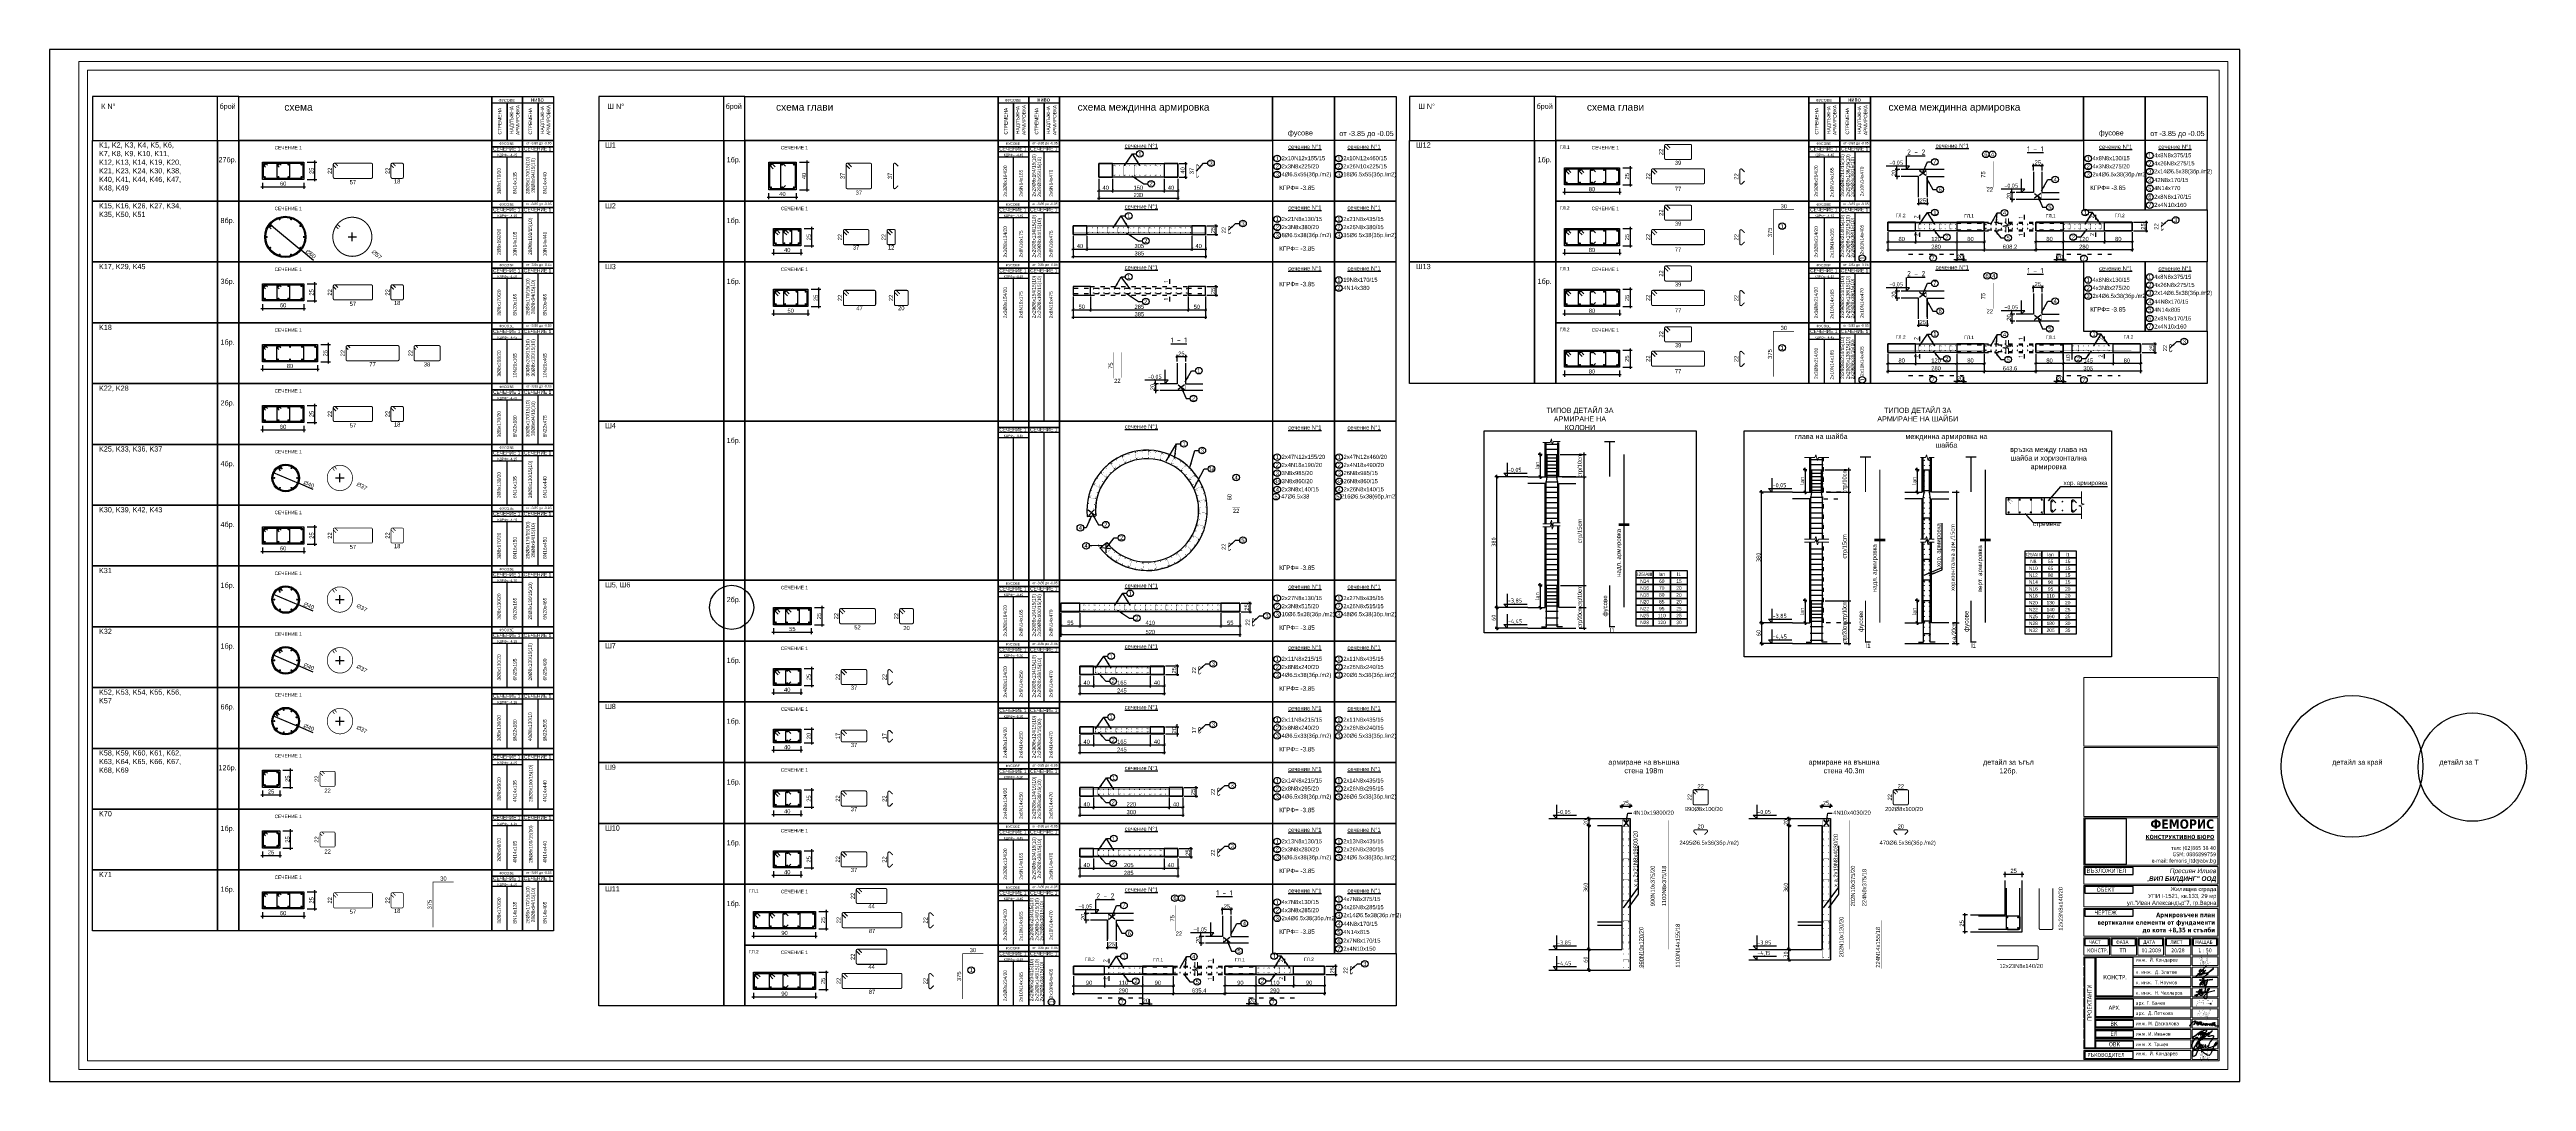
# Model space of a CAD drawing. Header units: millimetres. Extents: x 879 to 91735, y -13728 to 454.
# Drawn here: x 7528 to 14732, y -13728 to -10728 of the extents above; entities that cross this region are included whole.
import ezdxf
from ezdxf.enums import TextEntityAlignment as Align

# ---------------------------------------------------------------- set-up
doc = ezdxf.new("R2010")
doc.units = ezdxf.units.MM
doc.linetypes.add('ACAD_ISO03W100', pattern=[30, 12, -18])
doc.linetypes.add('HIDDEN', pattern=[9.525, 6.35, -3.175])
for name, color, linetype, lineweight in [('0_txt', 7, 'Continuous', 18), ('1K_koti_razrezi', 3, 'Continuous', 25), ('1K_text-koloni', 3, 'Continuous', 35), ('k_dim', 2, 'Continuous', 18), ('p_txt', 122, 'Continuous', 18), ('RAMKA', 7, 'Continuous', 15), ('TABLICA', 40, 'Continuous', 30), ('TEXT', 122, 'Continuous', 18)]:
    doc.layers.add(name, color=color, linetype=linetype, lineweight=lineweight)
for name, color, linetype in [('1K_SHA', 134, 'Continuous'), ('k_arm', 40, 'Continuous'), ('k_dim gredi', 2, 'Continuous'), ('k_dim_arm', 54, 'Continuous'), ('k_nadpisi', 8, 'Continuous'), ('k_punktir', 9, 'HIDDEN'), ('k_sechenia', 3, 'Continuous'), ('KTX', 1, 'Continuous'), ('KTXTXT', 4, 'Continuous')]:
    doc.layers.add(name, color=color, linetype=linetype)
doc.styles.add('ARIAL', font='ARIAL.TTF')
doc.styles.add('DIM', font='romans.shx', dxfattribs={"width": 0.85})
doc.styles.get("Standard").update_dxf_attribs({"font": 'TAHOMA.TTF'})
doc.styles.add('Z1', font='ARIAL.TTF')
doc.dimstyles.new('k_', dxfattribs={"dimscale": 4, "dimtxt": 3, "dimasz": 2, "dimexe": 1.25, "dimexo": 1, "dimtad": 1, "dimdec": 1, "dimrnd": 0.5, "dimtxsty": 'Standard', "dimblk": 'ARCHTICK', "dimcen": 2.5, "dimdle": 1, "dimclrd": 8, "dimclre": 8, "dimclrt": 256, "dimadec": 1, "dimazin": 0, "dimtfac": 1, "dimtdec": 1, "dimtix": 1, "dimtmove": 0, "dimatfit": 3, "dimfxl": 0, "dimarcsym": 0})
doc.dimstyles.new('k_arm 1', dxfattribs={"dimscale": 5, "dimtxt": 2.4, "dimasz": 1.125, "dimexe": 1.25, "dimexo": 1.2, "dimgap": 1.6, "dimtad": 1, "dimdec": 0, "dimrnd": 0.5, "dimtxsty": 'Standard', "dimblk": 'ARCHTICK', "dimcen": 2.5, "dimse1": 1, "dimse2": 1, "dimsd1": 1, "dimsd2": 1, "dimclrd": 9, "dimclre": 8, "dimclrt": 256, "dimadec": 1, "dimazin": 0, "dimtfac": 1, "dimtdec": 0, "dimtix": 1, "dimtofl": 0, "dimtmove": 2, "dimatfit": 3, "dimfxl": 0, "dimarcsym": 0})
doc.dimstyles.new('k_armx0.5', dxfattribs={"dimscale": 5, "dimtxt": 2.4, "dimasz": 1.125, "dimexe": 1.25, "dimexo": 1.2, "dimgap": 0.8, "dimtad": 1, "dimdec": 1, "dimlfac": 0.5, "dimrnd": 0.5, "dimtxsty": 'Standard', "dimblk": 'ARCHTICK', "dimcen": 2.5, "dimse1": 1, "dimse2": 1, "dimsd1": 1, "dimsd2": 1, "dimclrd": 9, "dimclre": 8, "dimclrt": 256, "dimadec": 1, "dimazin": 0, "dimtfac": 1, "dimtdec": 1, "dimtix": 1, "dimtofl": 0, "dimtmove": 2, "dimatfit": 3, "dimfxl": 0, "dimarcsym": 0})
doc.dimstyles.new('k_x0.5', dxfattribs={"dimscale": 4.8, "dimtxt": 2.5, "dimasz": 1.125, "dimexe": 1.25, "dimexo": 2, "dimtad": 1, "dimdec": 1, "dimlfac": 0.5, "dimrnd": 0.5, "dimtxsty": 'Standard', "dimblk": 'ARCHTICK', "dimcen": 2.5, "dimdle": 1, "dimclrd": 8, "dimclre": 9, "dimclrt": 256, "dimadec": 1, "dimazin": 0, "dimtfac": 1, "dimtdec": 1, "dimtix": 1, "dimtmove": 2, "dimatfit": 3, "dimfxl": 0, "dimarcsym": 0})
doc.dimstyles.new('k_zoni', dxfattribs={"dimscale": 4, "dimtxt": 2.5, "dimasz": 4, "dimexe": 0, "dimexo": 0, "dimtad": 1, "dimdec": 1, "dimrnd": 1, "dimtxsty": 'Standard', "dimcen": 2.5, "dimse1": 1, "dimse2": 1, "dimclrd": 256, "dimclre": 8, "dimclrt": 256, "dimadec": 1, "dimazin": 0, "dimtfac": 1, "dimtdec": 1, "dimtix": 1, "dimtmove": 0, "dimatfit": 3, "dimfxl": 0, "dimarcsym": 0})
doc.dimstyles.new('RAZR1', dxfattribs={"dimtxt": 12, "dimasz": 1, "dimexe": 0.3, "dimexo": 0, "dimgap": 0, "dimtad": 0, "dimrnd": 0.1, "dimzin": 14, "dimdsep": 46, "dimtxsty": 'DIM', "dimblk": 'DIM2', "dimcen": 0.09, "dimse1": 1, "dimse2": 1, "dimclrd": 256, "dimclre": 256, "dimclrt": 41, "dimadec": 8, "dimazin": 0, "dimtfac": 2.307692, "dimtix": 1, "dimtmove": 2, "dimatfit": 3, "dimldrblk": 'DIM2', "dimfxl": 0, "dimtvp": 0.769231, "dimtolj": 1, "dimtzin": 14, "dimarcsym": 0})

# ---------------------------------------------------------------- blocks, each defined once
blk = doc.blocks.new('kondarev')
at = {"const_width": 0.0003}
for points in [[(-0.0166, 0.0065, -0.046081), (-0.0158, 0.002, -0.003318), (-0.0155, -0.001, 0.08786), (-0.0149, -0.0043, 0.318545), (-0.0142, -0.0047, 0.321515), (-0.0138, -0.0043, 0.090816), (-0.0121, -0.0009, -0.064298), (-0.011, 0.0019, -0.636166), (-0.0107, 0.0019, -0.041004), (-0.0108, -0.0034, 0.356263), (-0.0105, -0.0039, 0.111784), (-0.0111, 0.0004, -0.021048), (-0.0117, 0.0022, 0.005571), (-0.0128, 0.0059, 0.012388), (-0.0138, 0.0088, -0.054875), (-0.0143, 0.0107, 1.394829), (-0.0146, 0.0107, 0.101928), (-0.0125, 0.0006, 0.656998), (-0.0107, 0.0002, 0.098994), (-0.0097, 0.0022, -0.247872), (-0.0096, 0.0025, -0.528765), (-0.0094, 0.0024, 0.07422), (-0.0091, -0.0011, 0.666402), (-0.0081, -0.0013, 0.170412), (-0.0067, 0.0031, -0.023148), (-0.0067, 0.0036, -3.540288)], [(-0.0067, 0.0036), (-0.0066, 0.0028, 0.8669), (-0.0061, 0.0027, 0.02337), (-0.0045, 0.0104, 0.053077), (-0.0043, 0.0153, 0.169297), (-0.0044, 0.0155, 0.675494), (-0.0046, 0.0154, 0.095177), (-0.0049, 0.0061, -0.003976), (-0.0035, -0.0027, 0.017366), (-0.0031, -0.0049, -0.234768), (-0.0033, -0.0056, -0.311444), (-0.004, -0.0052, -1.682041)]]:
    blk.add_lwpolyline(points, format="xyb", dxfattribs=at)
blk.add_lwpolyline([(0, 0), (-0.0079, -0.0034), (-0.0061, -0.0035)], dxfattribs=at)
blk = doc.blocks.new('podpis_Tasho')
at = {"layer": 'p_txt', "lineweight": 30}
for points in [[(2.7, -3.3), (2.1, -2.8), (1.9, -2.6), (1.5, -2.1), (1.1, -1.6), (0.8, -1.3), (0.6, -0.8), (0.2, -0.4), (0, 0), (0.4, -0.2), (0.8, -0.3), (1.7, -0.6), (2.3, -0.8), (3, -0.9), (4, -1.1), (4.9, -1.2), (5.8, -1.3), (6.7, -1.4), (7.9, -1.4), (8.7, -1.4), (9.6, -1.4), (10.3, -1.4), (11.2, -1.4), (12.1, -1.4), (13.3, -1.5), (14.3, -1.5), (15.3, -1.5), (16.2, -1.5), (17.1, -1.5), (18, -1.5), (18.8, -1.5), (19.7, -1.4), (20.8, -1.4), (22.1, -1.2), (23.6, -1.1), (24.5, -1), (25.5, -0.8), (26.7, -0.6), (27.7, -0.5), (28.7, -0.4), (29.9, -0.2), (30.8, -0.2), (31.6, -0.1), (32.6, 0), (33.5, 0.2), (34.3, 0.3), (35.1, 0.4), (36, 0.5), (37, 0.6), (37.7, 0.7), (38.4, 0.7)], [(8.6, -1), (9.2, -0.2), (9.9, 0.8), (10.5, 1.5), (11.3, 2.6), (11.8, 2.9), (11.8, 2.2), (11.6, 1.3), (11.5, 0.2), (11.1, -1.2), (10.6, -2.4), (10.1, -3.7), (9.5, -5), (8.9, -6.2), (8, -7.9), (7.5, -9.1), (6.5, -10.5), (5.7, -11.8), (5.1, -12.7), (4.4, -13.7), (3.8, -14.6), (2.9, -15.6), (1.9, -16.2), (1.2, -16.6), (0.7, -16.6), (0.7, -16), (0.9, -15.1), (1, -14.1), (1.4, -13.2), (1.7, -12.5), (2.1, -11.7), (2.7, -10.7), (3.1, -10), (3.5, -9.4), (3.8, -8.7), (4.4, -8.1), (4.8, -7.8), (5.3, -7.2), (5.8, -6.7), (6.2, -6.3), (6.6, -5.9), (7, -5.5), (7.5, -5), (8, -4.7), (8.4, -4.4), (8.8, -4.2), (9.4, -4.1), (9.8, -3.9), (10.4, -3.8), (11.4, -3.8), (11.8, -4), (12.3, -4.2), (12.6, -4.6), (12.7, -5.2), (12.7, -5.9), (12.7, -6.5), (12.5, -7.4), (12.2, -8.1), (11.9, -8.7), (11.5, -9.6), (11.3, -10.1), (10.8, -11.2), (10.4, -12), (9.9, -12.7), (9.5, -13.3), (9, -14.1), (8.4, -14.9), (8.1, -15.4), (8.1, -15.6), (8.2, -15.7), (9.1, -15), (9.7, -14.2), (10.3, -13.2), (11.5, -11.9), (12.1, -10.9), (12.8, -9.8), (13.3, -9), (13.9, -8.2), (14.4, -7.5), (14.9, -6.8), (15.2, -6.2), (15.5, -5.7), (15.5, -6.3), (15.1, -7.5), (14.7, -9), (14.4, -10.1), (14.2, -11.3), (13.8, -12.7), (13.7, -13.7), (13.6, -14.6), (13.6, -15.8), (13.4, -16.8), (13.4, -17.5), (13.7, -18.1), (13.9, -18.7), (14.5, -19.3), (16, -18.8), (16.9, -18.2), (17.7, -17.6), (18.4, -16.9), (19, -16), (19.5, -14.8), (20.1, -13.6), (20.6, -12.3), (20.9, -11.2), (21.2, -10.1), (21.6, -8.9), (21.8, -8), (22.1, -6.8), (22.4, -5.5), (22.5, -4.6), (23, -2.9), (23.1, -1.7), (23.2, -0.8), (23, -0.3), (22.4, -0.3), (21.8, -1.4), (21.5, -2.2), (21.1, -3.3), (20.8, -4.4), (20.5, -5.5), (20.4, -6.7), (19.9, -8.2), (19.6, -9.6), (19.2, -11), (18.9, -12.3), (18.5, -13.8), (17.9, -18.6), (17.7, -19.4), (17.3, -20.7), (17, -21.8), (16.7, -23.3), (16.5, -24.6), (16.2, -25.5), (16.1, -26.9), (15.9, -27.7), (15.7, -29), (15.5, -30.1), (15.4, -31.4), (15.4, -32.5), (15.6, -33.8), (15.6, -35.2), (16.2, -36.5)]]:
    blk.add_spline(points, degree=3, dxfattribs=at)
blk = doc.blocks.new('podpis_Nikolay')
at = {"layer": 'p_txt', "lineweight": 30}
for points in [[(0, 13.6), (-1.9, 8.8), (-9, -5.3), (-10.6, -7.4), (-11.3, -7.8), (-11.3, -7), (-4.8, 0.2), (1.8, 5.6), (4, 8.4), (5.1, 11.1), (5.1, 11.9), (4.7, 12.3), (4.1, 12.3), (3.3, 12), (1.8, 10.4), (0.3, 8.4), (-2.1, 3.8), (-2.8, -0.2), (-2.6, -1.6), (-1.6, -3.1), (0, -3.9), (1.8, -4.3), (3.6, -4.3), (5.6, -3.7), (7.3, -2.9), (8.3, -2), (8.4, -1.6), (8.1, -1.2), (6.8, -0.5), (4.3, -0.4), (-16.6, -4.9)], [(-16.6, -4.9), (-1.6, -0.4), (26, 5.9), (41.1, 9.2), (42.6, 9.5)], [(-11.4, 4.8), (-10.3, 6.1), (-9.7, 4.8), (-8.8, 4.3), (-5, 7.1), (0, 13.6)], [(1.8, 1.8), (3.5, 2.6), (5.5, 4.1), (5.9, 4.7), (6.1, 5.2), (6.1, 5.5), (5.8, 5.7), (5.6, 5.6), (5.4, 5.4), (4, 3.7), (4.2, 3.4), (4.4, 3.3), (5.3, 3.5), (13.8, 6), (15.4, 6.1), (16.2, 6.1), (16.6, 5.7), (16.6, 5.4), (15.4, 4.7)], [(15.4, 4.7), (16.1, 4.9), (19.8, 7), (23.7, 9.7), (26.3, 12.8), (26.7, 14.5), (26.5, 14.9), (25.4, 14.9), (22.6, 13.3), (20.5, 11.3), (19.3, 7.7), (19, -0.1), (19, -10.9), (18.7, -13.2), (17.3, -14.5), (15.2, -14.3), (11.8, -12.2), (10.7, -10.5), (10.7, -8.1), (12.4, -4.8), (16.1, -1), (22.8, 3.8), (25.1, 5.5)]]:
    blk.add_spline(points, degree=3, dxfattribs=at)
blk = doc.blocks.new('podpis_Mitko')
at = {"layer": 'p_txt', "lineweight": 30}
blk.add_spline([(0, 0), (-1.8, -2.2), (-8.9, -9.6), (-14, -15.2), (-19, -20.8), (-24.3, -26.6), (-26.8, -29.4), (-30.1, -32.6), (-29.3, -31.1), (-26, -26.4), (-24, -23.7), (-23, -22.5), (-21.9, -21.6), (-22.3, -23), (-22.4, -23.9), (-22.1, -24.1), (-20, -22.8), (-18, -20.3), (-16.2, -15.9), (-15.2, -13.5), (-14.9, -11.9), (-15.5, -10.8), (-17, -11.2), (-19.3, -12.8), (-20.4, -14.3), (-21, -15.4), (-20.9, -17), (-20.6, -17.5), (-20.2, -17.8), (-19.5, -18.1), (-18.6, -18.1), (-18, -17.9), (-17.3, -17.6), (-14.1, -16), (-11.4, -14.3), (-10.2, -13.5), (-9.5, -12.9), (-8.2, -12), (-7.6, -11.7), (-7.9, -12), (-8.6, -12.6), (-9.3, -13.1), (-9.8, -13.6), (-10.4, -14.2), (-10.8, -15.3), (-10.8, -16), (-10.5, -16.8), (-9.8, -16.9), (-8.7, -16.6), (-5.4, -15), (-3.7, -14.1), (-2.4, -13.3), (-1.8, -13.1), (-3.9, -15), (-5.7, -16.6), (-8.1, -18.6), (-11.2, -21.2), (-14.2, -23.7), (-16.9, -25.9), (-19.8, -28.1), (-18.9, -26.7), (-17.8, -25.6), (-16.9, -24.7), (-14.5, -22.4), (-15.1, -23.5), (-15.6, -24.3), (-16, -25.4), (-15.9, -25.9), (-14.2, -25.7), (-13.3, -25.2), (-11.7, -24.1), (-10.9, -23.4), (-9.8, -22.4), (-9.4, -22.1), (-9.6, -22.1), (-10.1, -22.5), (-10.2, -23.2), (-10.1, -23.6), (-9.8, -23.8), (-8.4, -23.2), (-7, -22.3), (-5.6, -21.6), (-4.9, -21.2), (-4.7, -20.9), (-4.9, -20.8), (-5.2, -21.1), (-5.4, -21.8), (-5.3, -22.3), (-5, -22.5), (-4.6, -22.4), (-4.2, -22.3), (-3.8, -22.1), (-3.3, -21.8), (-2.7, -21.7), (-2.2, -21.4), (-1.7, -21.2), (-0.7, -20.9), (-0.5, -20.6), (-0.3, -20.4), (-0.4, -20.4), (-0.7, -20.5), (-0.9, -21.3), (-0.8, -21.8), (-0.7, -22), (-0.2, -22), (0.2, -21.9), (0.8, -21.8), (1.3, -21.7), (1.6, -21.4), (2, -21.2), (2.3, -21), (2.6, -20.9), (4.1, -20.3), (4.8, -20), (5.4, -19.7), (7.8, -18.5), (9.3, -17.9), (11.5, -16.3), (13, -15.2), (14.9, -13.6), (16.3, -12.5), (17.6, -11.5), (19.3, -10.1), (20.2, -9.4), (20.6, -8.8), (20.9, -8.5), (20.8, -8.3), (20.6, -7.9), (20.3, -7.9), (19.5, -8.3), (19, -8.7), (18.3, -9.1), (16.7, -10.4), (14.4, -12.1), (12.6, -13.6), (10.9, -15.1), (9.6, -16.2), (8.1, -17.7), (7.3, -18.6), (5.7, -20.5), (4.4, -22.2), (3.8, -23.3), (3.4, -24.1), (2.9, -25.1), (3, -25.9), (3.1, -26.1), (3.2, -26.2), (3.6, -26.2), (3.8, -26.1), (4, -25.8), (4.1, -25.5), (4.2, -25.2), (4.3, -24.7), (4.2, -24.4), (3.9, -24.3), (3.6, -24.3), (3.5, -24.3), (2.6, -24.8), (2, -25.2), (0.6, -26.3), (-0.2, -27.1), (-0.8, -27.7), (-2.3, -29), (-3.9, -30.6), (-6.1, -32.8), (-7.8, -34.5), (-12.2, -39.2)], degree=3, dxfattribs=at)
blk = doc.blocks.new('_ARCHTICK')
at = {"color": 0, "linetype": 'ByBlock', "const_width": 0.15}
blk.add_lwpolyline([(-0.5, -0.5), (0.5, 0.5)], dxfattribs=at)
blk = doc.blocks.new('*D756')
at = {"layer": 'Defpoints', "color": 0}
for p in [(8147.4, -11105.9), (8267.4, -11105.9), (8267.4, -11127.4)]:
    blk.add_point(p, dxfattribs=at)
at = {"layer": 'k_dim gredi', "color": 8, "lineweight": -2}
blk.add_line((8142.6, -11127.4), (8272.2, -11127.4), dxfattribs=at)
at = {"layer": 'k_dim gredi', "color": 9, "lineweight": -2}
for p, q in [((8147.4, -11115.5), (8147.4, -11133.4)), ((8267.4, -11115.5), (8267.4, -11133.4))]:
    blk.add_line(p, q, dxfattribs=at)
at = {"layer": 'k_dim gredi', "color": 8, "lineweight": -2, "xscale": 5.399999999999999, "yscale": 5.399999999999999, "zscale": 5.399999999999999, "rotation": 180}
blk.add_blockref('_ARCHTICK', (8147.4, -11127.4), dxfattribs=at)
at = {"layer": 'k_dim gredi', "color": 8, "lineweight": -2, "xscale": 5.399999999999999, "yscale": 5.399999999999999, "zscale": 5.399999999999999}
blk.add_blockref('_ARCHTICK', (8267.4, -11127.4), dxfattribs=at)
at = {"layer": 'k_dim gredi', "insert": (8207.4, -11118.3), "char_height": 12, "attachment_point": 5, "style": 'ARIAL'}
blk.add_mtext('60', dxfattribs=at)
blk = doc.blocks.new('*D757')
at = {"layer": 'Defpoints', "color": 0}
for p in [(8267.4, -11055.9), (8299.2, -11055.9), (8267.4, -11105.9)]:
    blk.add_point(p, dxfattribs=at)
at = {"layer": 'k_dim gredi', "color": 9, "lineweight": -2}
for p, q in [((8277, -11055.9), (8305.2, -11055.9)), ((8277, -11105.9), (8305.2, -11105.9))]:
    blk.add_line(p, q, dxfattribs=at)
at = {"layer": 'k_dim gredi', "color": 8, "lineweight": -2}
blk.add_line((8299.2, -11110.7), (8299.2, -11051.1), dxfattribs=at)
at = {"layer": 'k_dim gredi', "color": 8, "lineweight": -2, "xscale": 5.399999999999999, "yscale": 5.399999999999999, "zscale": 5.399999999999999}
for p, rotation in [((8299.2, -11055.9), 90), ((8299.2, -11105.9), 270)]:
    blk.add_blockref('_ARCHTICK', p, dxfattribs=dict(at, rotation=rotation))
at = {"layer": 'k_dim gredi', "insert": (8290.1, -11080.9), "char_height": 12, "attachment_point": 5, "rotation": 90, "style": 'ARIAL'}
blk.add_mtext('25', dxfattribs=at)
blk = doc.blocks.new('*D762')
at = {"layer": 'Defpoints', "color": 0}
for p in [(8375.9, -11058.9), (8353.3, -11102.9), (8375.9, -11102.9)]:
    blk.add_point(p, dxfattribs=at)
at = {"layer": 'k_dim_arm', "insert": (8343.3, -11080.9), "char_height": 12, "attachment_point": 5, "rotation": 90, "style": 'ARIAL'}
blk.add_mtext('22', dxfattribs=at)
blk = doc.blocks.new('*D763')
at = {"layer": 'Defpoints', "color": 0}
for p in [(8353.3, -11088.1), (8467.3, -11088.1), (8467.3, -11124.3)]:
    blk.add_point(p, dxfattribs=at)
at = {"layer": 'k_dim_arm', "insert": (8410.3, -11114.2), "char_height": 12, "attachment_point": 5, "style": 'ARIAL'}
blk.add_mtext('57', dxfattribs=at)
blk = doc.blocks.new('*D764')
at = {"layer": 'Defpoints', "color": 0}
for p in [(8539.1, -11058.9), (8521.1, -11102.9), (8539.1, -11102.9)]:
    blk.add_point(p, dxfattribs=at)
at = {"layer": 'k_dim_arm', "insert": (8511.1, -11080.9), "char_height": 12, "attachment_point": 5, "rotation": 90, "style": 'ARIAL'}
blk.add_mtext('22', dxfattribs=at)
blk = doc.blocks.new('*D765')
at = {"layer": 'Defpoints', "color": 0}
for p in [(8521.1, -11088.2), (8557.1, -11088.2), (8557.1, -11121.9)]:
    blk.add_point(p, dxfattribs=at)
at = {"layer": 'k_dim_arm', "insert": (8539.1, -11111.7), "char_height": 12, "attachment_point": 5, "style": 'ARIAL'}
blk.add_mtext('18', dxfattribs=at)
blk = doc.blocks.new('*D767')
at = {"layer": 'Defpoints', "color": 0}
for p in [(8167.5, -11234.9), (8259.9, -11311.4)]:
    blk.add_point(p, dxfattribs=at)
at = {"layer": 'k_dim gredi', "color": 8, "lineweight": -2}
for p in [(8167.5, -11234.9), (8296.1, -11341.4)]:
    blk.add_line(p, (8259.9, -11311.4), dxfattribs=at)
at = {"layer": 'k_dim gredi', "color": 8, "lineweight": -2, "xscale": 5.399999999999999, "yscale": 5.399999999999999, "zscale": 5.399999999999999}
for p, rotation in [((8167.5, -11234.9), 320.3766410813045), ((8259.9, -11311.4), 140.3766410813044)]:
    blk.add_blockref('_ARCHTICK', p, dxfattribs=dict(at, rotation=rotation))
at = {"layer": 'k_dim gredi', "insert": (8288.2, -11322.5), "char_height": 12, "attachment_point": 5, "rotation": 320.37664, "style": 'ARIAL'}
blk.add_mtext('∅60', dxfattribs=at)
blk = doc.blocks.new('*D769')
at = {"layer": 'Defpoints', "color": 0}
for p in [(8366.7, -11234.5), (8450.5, -11311.7)]:
    blk.add_point(p, dxfattribs=at)
at = {"layer": 'k_dim_arm', "color": 8, "lineweight": -2}
for p, q in [((8396.1, -11273.1), (8421.1, -11273.1)), ((8408.6, -11285.6), (8408.6, -11260.6))]:
    blk.add_line(p, q, dxfattribs=at)
at = {"layer": 'k_dim_arm', "insert": (8479.9, -11324.6), "char_height": 12, "attachment_point": 5, "rotation": 317.35967, "style": 'ARIAL'}
blk.add_mtext('∅57', dxfattribs=at)
blk = doc.blocks.new('*D770')
at = {"layer": 'Defpoints', "color": 0}
for p in [(8147.4, -11636.2), (8307.4, -11636.2), (8307.4, -11657.6)]:
    blk.add_point(p, dxfattribs=at)
at = {"layer": 'k_dim gredi', "color": 8, "lineweight": -2}
blk.add_line((8142.6, -11657.6), (8312.2, -11657.6), dxfattribs=at)
at = {"layer": 'k_dim gredi', "color": 9, "lineweight": -2}
for p, q in [((8147.4, -11645.8), (8147.4, -11663.6)), ((8307.4, -11645.8), (8307.4, -11663.6))]:
    blk.add_line(p, q, dxfattribs=at)
at = {"layer": 'k_dim gredi', "color": 8, "lineweight": -2, "xscale": 5.399999999999999, "yscale": 5.399999999999999, "zscale": 5.399999999999999, "rotation": 180}
blk.add_blockref('_ARCHTICK', (8147.4, -11657.6), dxfattribs=at)
at = {"layer": 'k_dim gredi', "color": 8, "lineweight": -2, "xscale": 5.399999999999999, "yscale": 5.399999999999999, "zscale": 5.399999999999999}
blk.add_blockref('_ARCHTICK', (8307.4, -11657.6), dxfattribs=at)
at = {"layer": 'k_dim gredi', "insert": (8227.4, -11648.5), "char_height": 12, "attachment_point": 5, "style": 'ARIAL'}
blk.add_mtext('80', dxfattribs=at)
blk = doc.blocks.new('*D771')
at = {"layer": 'Defpoints', "color": 0}
for p in [(8307.4, -11586.2), (8339.2, -11586.2), (8307.4, -11636.2)]:
    blk.add_point(p, dxfattribs=at)
at = {"layer": 'k_dim gredi', "color": 9, "lineweight": -2}
for p, q in [((8317, -11586.2), (8345.2, -11586.2)), ((8317, -11636.2), (8345.2, -11636.2))]:
    blk.add_line(p, q, dxfattribs=at)
at = {"layer": 'k_dim gredi', "color": 8, "lineweight": -2}
blk.add_line((8339.2, -11641), (8339.2, -11581.4), dxfattribs=at)
at = {"layer": 'k_dim gredi', "color": 8, "lineweight": -2, "xscale": 5.399999999999999, "yscale": 5.399999999999999, "zscale": 5.399999999999999}
for p, rotation in [((8339.2, -11586.2), 90), ((8339.2, -11636.2), 270)]:
    blk.add_blockref('_ARCHTICK', p, dxfattribs=dict(at, rotation=rotation))
at = {"layer": 'k_dim gredi', "insert": (8330.1, -11611.2), "char_height": 12, "attachment_point": 5, "rotation": 90, "style": 'ARIAL'}
blk.add_mtext('25', dxfattribs=at)
blk = doc.blocks.new('*D777')
at = {"layer": 'Defpoints', "color": 0}
for p in [(8414.8, -11589.2), (8390.6, -11633.2), (8414.8, -11633.2)]:
    blk.add_point(p, dxfattribs=at)
at = {"layer": 'k_dim_arm', "insert": (8380.6, -11611.2), "char_height": 12, "attachment_point": 5, "rotation": 90, "style": 'ARIAL'}
blk.add_mtext('22', dxfattribs=at)
blk = doc.blocks.new('*D778')
at = {"layer": 'Defpoints', "color": 0}
for p in [(8390.6, -11619.4), (8544.6, -11619.4), (8544.6, -11653)]:
    blk.add_point(p, dxfattribs=at)
at = {"layer": 'k_dim_arm', "insert": (8467.6, -11643), "char_height": 12, "attachment_point": 5, "style": 'ARIAL'}
blk.add_mtext('77', dxfattribs=at)
blk = doc.blocks.new('*D779')
at = {"layer": 'Defpoints', "color": 0}
for p in [(8588.1, -11589.2), (8605.1, -11589.2), (8605.1, -11633.2)]:
    blk.add_point(p, dxfattribs=at)
at = {"layer": 'k_dim_arm', "insert": (8578.1, -11611.2), "char_height": 12, "attachment_point": 5, "rotation": 90, "style": 'ARIAL'}
blk.add_mtext('22', dxfattribs=at)
blk = doc.blocks.new('*D780')
at = {"layer": 'Defpoints', "color": 0}
for p in [(8588.1, -11621.3), (8664.1, -11621.3), (8664.1, -11653.9)]:
    blk.add_point(p, dxfattribs=at)
at = {"layer": 'k_dim_arm', "insert": (8626.1, -11643.8), "char_height": 12, "attachment_point": 5, "style": 'ARIAL'}
blk.add_mtext('38', dxfattribs=at)
blk = doc.blocks.new('*D784')
at = {"layer": 'Defpoints', "color": 0}
for p in [(8178.1, -11958.3), (8251.8, -11989.5)]:
    blk.add_point(p, dxfattribs=at)
at = {"layer": 'k_dim gredi', "color": 8, "lineweight": -2}
for p in [(8178.1, -11958.3), (8295, -12007.9)]:
    blk.add_line(p, (8251.8, -11989.5), dxfattribs=at)
at = {"layer": 'k_dim gredi', "color": 8, "lineweight": -2, "xscale": 5.399999999999999, "yscale": 5.399999999999999, "zscale": 5.399999999999999}
for p, rotation in [((8178.1, -11958.3), 337.002571409925), ((8251.8, -11989.5), 157.002571409925)]:
    blk.add_blockref('_ARCHTICK', p, dxfattribs=dict(at, rotation=rotation))
at = {"layer": 'k_dim gredi', "insert": (8282.1, -11992.1), "char_height": 12, "attachment_point": 5, "rotation": 337.00257, "style": 'ARIAL'}
blk.add_mtext('∅40', dxfattribs=at)
blk = doc.blocks.new('*D785')
at = {"layer": 'Defpoints', "color": 0}
for p in [(8340.4, -11955.7), (8404.8, -11992.1)]:
    blk.add_point(p, dxfattribs=at)
at = {"layer": 'k_dim_arm', "color": 8, "lineweight": -2}
for p, q in [((8360.1, -11973.9), (8385.1, -11973.9)), ((8372.6, -11986.4), (8372.6, -11961.4))]:
    blk.add_line(p, q, dxfattribs=at)
at = {"layer": 'k_dim_arm', "insert": (8436.4, -11998), "char_height": 12, "attachment_point": 5, "rotation": 330.47737, "style": 'ARIAL'}
blk.add_mtext('∅37', dxfattribs=at)
blk = doc.blocks.new('*D786')
at = {"layer": 'Defpoints', "color": 0}
for p in [(8178.1, -12665.3), (8251.8, -12696.5)]:
    blk.add_point(p, dxfattribs=at)
at = {"layer": 'k_dim gredi', "color": 8, "lineweight": -2}
for p in [(8178.1, -12665.3), (8295, -12714.9)]:
    blk.add_line(p, (8251.8, -12696.5), dxfattribs=at)
at = {"layer": 'k_dim gredi', "color": 8, "lineweight": -2, "xscale": 5.399999999999999, "yscale": 5.399999999999999, "zscale": 5.399999999999999}
for p, rotation in [((8178.1, -12665.3), 337.0025714099228), ((8251.8, -12696.5), 157.0025714099228)]:
    blk.add_blockref('_ARCHTICK', p, dxfattribs=dict(at, rotation=rotation))
at = {"layer": 'k_dim gredi', "insert": (8282.1, -12699.1), "char_height": 12, "attachment_point": 5, "rotation": 337.00257, "style": 'ARIAL'}
blk.add_mtext('∅40', dxfattribs=at)
blk = doc.blocks.new('*D787')
at = {"layer": 'Defpoints', "color": 0}
for p in [(8340.4, -12662.7), (8404.8, -12699.1)]:
    blk.add_point(p, dxfattribs=at)
at = {"layer": 'k_dim_arm', "color": 8, "lineweight": -2}
for p, q in [((8372.6, -12693.4), (8372.6, -12668.4)), ((8360.1, -12680.9), (8385.1, -12680.9))]:
    blk.add_line(p, q, dxfattribs=at)
at = {"layer": 'k_dim_arm', "insert": (8436.4, -12705), "char_height": 12, "attachment_point": 5, "rotation": 330.47737, "style": 'ARIAL'}
blk.add_mtext('∅37', dxfattribs=at)
blk = doc.blocks.new('*D863')
at = {"layer": 'Defpoints', "color": 0}
for p in [(8147.4, -12873.4), (8197.4, -12873.4), (8197.4, -12894.9)]:
    blk.add_point(p, dxfattribs=at)
at = {"layer": 'k_dim gredi', "color": 8, "lineweight": -2}
blk.add_line((8142.6, -12894.9), (8202.2, -12894.9), dxfattribs=at)
at = {"layer": 'k_dim gredi', "color": 9, "lineweight": -2}
for p, q in [((8147.4, -12883), (8147.4, -12900.9)), ((8197.4, -12883), (8197.4, -12900.9))]:
    blk.add_line(p, q, dxfattribs=at)
at = {"layer": 'k_dim gredi', "color": 8, "lineweight": -2, "xscale": 5.399999999999999, "yscale": 5.399999999999999, "zscale": 5.399999999999999, "rotation": 180}
blk.add_blockref('_ARCHTICK', (8147.4, -12894.9), dxfattribs=at)
at = {"layer": 'k_dim gredi', "color": 8, "lineweight": -2, "xscale": 5.399999999999999, "yscale": 5.399999999999999, "zscale": 5.399999999999999}
blk.add_blockref('_ARCHTICK', (8197.4, -12894.9), dxfattribs=at)
at = {"layer": 'k_dim gredi', "insert": (8172.4, -12885.7), "char_height": 12, "attachment_point": 5, "style": 'ARIAL'}
blk.add_mtext('25', dxfattribs=at)
blk = doc.blocks.new('*D864')
at = {"layer": 'Defpoints', "color": 0}
for p in [(8197.4, -12823.4), (8229.2, -12823.4), (8197.4, -12873.4)]:
    blk.add_point(p, dxfattribs=at)
at = {"layer": 'k_dim gredi', "color": 9, "lineweight": -2}
for p, q in [((8207, -12823.4), (8235.2, -12823.4)), ((8207, -12873.4), (8235.2, -12873.4))]:
    blk.add_line(p, q, dxfattribs=at)
at = {"layer": 'k_dim gredi', "color": 8, "lineweight": -2}
blk.add_line((8229.2, -12878.2), (8229.2, -12818.6), dxfattribs=at)
at = {"layer": 'k_dim gredi', "color": 8, "lineweight": -2, "xscale": 5.399999999999999, "yscale": 5.399999999999999, "zscale": 5.399999999999999}
for p, rotation in [((8229.2, -12823.4), 90), ((8229.2, -12873.4), 270)]:
    blk.add_blockref('_ARCHTICK', p, dxfattribs=dict(at, rotation=rotation))
at = {"layer": 'k_dim gredi', "insert": (8220.1, -12848.4), "char_height": 12, "attachment_point": 5, "rotation": 90, "style": 'ARIAL'}
blk.add_mtext('25', dxfattribs=at)
blk = doc.blocks.new('*D869')
at = {"layer": 'Defpoints', "color": 0}
for p in [(8314.8, -12870.4), (8332.8, -12826.4), (8336.8, -12870.4)]:
    blk.add_point(p, dxfattribs=at)
at = {"layer": 'k_dim_arm', "insert": (8304.8, -12848.4), "char_height": 12, "attachment_point": 5, "rotation": 90, "style": 'ARIAL'}
blk.add_mtext('22', dxfattribs=at)
blk = doc.blocks.new('*D870')
at = {"layer": 'Defpoints', "color": 0}
for p in [(8314.8, -12858.3), (8358.8, -12858.3), (8358.8, -12893.2)]:
    blk.add_point(p, dxfattribs=at)
at = {"layer": 'k_dim_arm', "insert": (8336.8, -12883.1), "char_height": 12, "attachment_point": 5, "style": 'ARIAL'}
blk.add_mtext('22', dxfattribs=at)
blk = doc.blocks.new('*D871')
at = {"layer": 'Defpoints', "color": 0}
for p in [(8147.4, -13050.1), (8197.4, -13050.1), (8197.4, -13071.6)]:
    blk.add_point(p, dxfattribs=at)
at = {"layer": 'k_dim gredi', "color": 8, "lineweight": -2}
blk.add_line((8142.6, -13071.6), (8202.2, -13071.6), dxfattribs=at)
at = {"layer": 'k_dim gredi', "color": 9, "lineweight": -2}
for p, q in [((8147.4, -13059.7), (8147.4, -13077.6)), ((8197.4, -13059.7), (8197.4, -13077.6))]:
    blk.add_line(p, q, dxfattribs=at)
at = {"layer": 'k_dim gredi', "color": 8, "lineweight": -2, "xscale": 5.399999999999999, "yscale": 5.399999999999999, "zscale": 5.399999999999999, "rotation": 180}
blk.add_blockref('_ARCHTICK', (8147.4, -13071.6), dxfattribs=at)
at = {"layer": 'k_dim gredi', "color": 8, "lineweight": -2, "xscale": 5.399999999999999, "yscale": 5.399999999999999, "zscale": 5.399999999999999}
blk.add_blockref('_ARCHTICK', (8197.4, -13071.6), dxfattribs=at)
at = {"layer": 'k_dim gredi', "insert": (8172.4, -13062.5), "char_height": 12, "attachment_point": 5, "style": 'ARIAL'}
blk.add_mtext('25', dxfattribs=at)
blk = doc.blocks.new('*D872')
at = {"layer": 'Defpoints', "color": 0}
for p in [(8197.4, -13000.1), (8229.2, -13000.1), (8197.4, -13050.1)]:
    blk.add_point(p, dxfattribs=at)
at = {"layer": 'k_dim gredi', "color": 9, "lineweight": -2}
for p, q in [((8207, -13000.1), (8235.2, -13000.1)), ((8207, -13050.1), (8235.2, -13050.1))]:
    blk.add_line(p, q, dxfattribs=at)
at = {"layer": 'k_dim gredi', "color": 8, "lineweight": -2}
blk.add_line((8229.2, -13054.9), (8229.2, -12995.3), dxfattribs=at)
at = {"layer": 'k_dim gredi', "color": 8, "lineweight": -2, "xscale": 5.399999999999999, "yscale": 5.399999999999999, "zscale": 5.399999999999999}
for p, rotation in [((8229.2, -13000.1), 90), ((8229.2, -13050.1), 270)]:
    blk.add_blockref('_ARCHTICK', p, dxfattribs=dict(at, rotation=rotation))
at = {"layer": 'k_dim gredi', "insert": (8220.1, -13025.1), "char_height": 12, "attachment_point": 5, "rotation": 90, "style": 'ARIAL'}
blk.add_mtext('25', dxfattribs=at)
blk = doc.blocks.new('*D873')
at = {"layer": 'Defpoints', "color": 0}
for p in [(8332.8, -13003.1), (8314.8, -13047.1), (8336.8, -13047.1)]:
    blk.add_point(p, dxfattribs=at)
at = {"layer": 'k_dim_arm', "insert": (8304.8, -13025.1), "char_height": 12, "attachment_point": 5, "rotation": 90, "style": 'ARIAL'}
blk.add_mtext('22', dxfattribs=at)
blk = doc.blocks.new('*D874')
at = {"layer": 'Defpoints', "color": 0}
for p in [(8314.8, -13035), (8358.8, -13035), (8358.8, -13069.9)]:
    blk.add_point(p, dxfattribs=at)
at = {"layer": 'k_dim_arm', "insert": (8336.8, -13059.9), "char_height": 12, "attachment_point": 5, "style": 'ARIAL'}
blk.add_mtext('22', dxfattribs=at)
blk = doc.blocks.new('*D875')
at = {"layer": 'Defpoints', "color": 0}
for p in [(8147.4, -13226.9), (8267.4, -13226.9), (8267.4, -13248.4)]:
    blk.add_point(p, dxfattribs=at)
at = {"layer": 'k_dim gredi', "color": 8, "lineweight": -2}
blk.add_line((8142.6, -13248.4), (8272.2, -13248.4), dxfattribs=at)
at = {"layer": 'k_dim gredi', "color": 9, "lineweight": -2}
for p, q in [((8147.4, -13236.5), (8147.4, -13254.4)), ((8267.4, -13236.5), (8267.4, -13254.4))]:
    blk.add_line(p, q, dxfattribs=at)
at = {"layer": 'k_dim gredi', "color": 8, "lineweight": -2, "xscale": 5.399999999999999, "yscale": 5.399999999999999, "zscale": 5.399999999999999, "rotation": 180}
blk.add_blockref('_ARCHTICK', (8147.4, -13248.4), dxfattribs=at)
at = {"layer": 'k_dim gredi', "color": 8, "lineweight": -2, "xscale": 5.399999999999999, "yscale": 5.399999999999999, "zscale": 5.399999999999999}
blk.add_blockref('_ARCHTICK', (8267.4, -13248.4), dxfattribs=at)
at = {"layer": 'k_dim gredi', "insert": (8207.4, -13239.2), "char_height": 12, "attachment_point": 5, "style": 'ARIAL'}
blk.add_mtext('60', dxfattribs=at)
blk = doc.blocks.new('*D876')
at = {"layer": 'Defpoints', "color": 0}
for p in [(8267.4, -13176.9), (8299.2, -13176.9), (8267.4, -13226.9)]:
    blk.add_point(p, dxfattribs=at)
at = {"layer": 'k_dim gredi', "color": 9, "lineweight": -2}
for p, q in [((8277, -13176.9), (8305.2, -13176.9)), ((8277, -13226.9), (8305.2, -13226.9))]:
    blk.add_line(p, q, dxfattribs=at)
at = {"layer": 'k_dim gredi', "color": 8, "lineweight": -2}
blk.add_line((8299.2, -13231.7), (8299.2, -13172.1), dxfattribs=at)
at = {"layer": 'k_dim gredi', "color": 8, "lineweight": -2, "xscale": 5.399999999999999, "yscale": 5.399999999999999, "zscale": 5.399999999999999}
for p, rotation in [((8299.2, -13176.9), 90), ((8299.2, -13226.9), 270)]:
    blk.add_blockref('_ARCHTICK', p, dxfattribs=dict(at, rotation=rotation))
at = {"layer": 'k_dim gredi', "insert": (8290.1, -13201.9), "char_height": 12, "attachment_point": 5, "rotation": 90, "style": 'ARIAL'}
blk.add_mtext('25', dxfattribs=at)
blk = doc.blocks.new('*D877')
at = {"layer": 'Defpoints', "color": 0}
for p in [(8375.9, -13179.9), (8353.3, -13223.9), (8375.9, -13223.9)]:
    blk.add_point(p, dxfattribs=at)
at = {"layer": 'k_dim_arm', "insert": (8343.3, -13201.9), "char_height": 12, "attachment_point": 5, "rotation": 90, "style": 'ARIAL'}
blk.add_mtext('22', dxfattribs=at)
blk = doc.blocks.new('*D878')
at = {"layer": 'Defpoints', "color": 0}
for p in [(8353.3, -13209.1), (8467.3, -13209.1), (8467.3, -13245.3)]:
    blk.add_point(p, dxfattribs=at)
at = {"layer": 'k_dim_arm', "insert": (8410.3, -13235.2), "char_height": 12, "attachment_point": 5, "style": 'ARIAL'}
blk.add_mtext('57', dxfattribs=at)
blk = doc.blocks.new('*D879')
at = {"layer": 'Defpoints', "color": 0}
for p in [(8539.1, -13179.9), (8521.1, -13223.9), (8539.1, -13223.9)]:
    blk.add_point(p, dxfattribs=at)
at = {"layer": 'k_dim_arm', "insert": (8511.1, -13201.9), "char_height": 12, "attachment_point": 5, "rotation": 90, "style": 'ARIAL'}
blk.add_mtext('22', dxfattribs=at)
blk = doc.blocks.new('*D880')
at = {"layer": 'Defpoints', "color": 0}
for p in [(8521.1, -13209.2), (8557.1, -13209.2), (8557.1, -13242.8)]:
    blk.add_point(p, dxfattribs=at)
at = {"layer": 'k_dim_arm', "insert": (8539.1, -13232.7), "char_height": 12, "attachment_point": 5, "style": 'ARIAL'}
blk.add_mtext('18', dxfattribs=at)
blk = doc.blocks.new('*D881')
at = {"layer": 'Defpoints', "color": 0}
for p in [(8643.6, -13148.7), (8703.6, -13148.7), (8703.6, -13148.7)]:
    blk.add_point(p, dxfattribs=at)
at = {"layer": 'k_dim_arm', "insert": (8673.6, -13138.6), "char_height": 12, "attachment_point": 5, "style": 'ARIAL'}
blk.add_mtext('30', dxfattribs=at)
blk = doc.blocks.new('*D882')
at = {"layer": 'Defpoints', "color": 0}
for p in [(8643.6, -13148.7), (8643.6, -13280.1), (8643.6, -13280.1)]:
    blk.add_point(p, dxfattribs=at)
at = {"layer": 'k_dim_arm', "insert": (8633.5, -13214.4), "char_height": 12, "attachment_point": 5, "rotation": 90, "style": 'ARIAL'}
blk.add_mtext('375', dxfattribs=at)
blk = doc.blocks.new('*D883')
at = {"layer": 'Defpoints', "color": 0}
for p in [(8147.4, -11459.4), (8267.4, -11459.4), (8267.4, -11480.9)]:
    blk.add_point(p, dxfattribs=at)
at = {"layer": 'k_dim gredi', "color": 8, "lineweight": -2}
blk.add_line((8142.6, -11480.9), (8272.2, -11480.9), dxfattribs=at)
at = {"layer": 'k_dim gredi', "color": 9, "lineweight": -2}
for p, q in [((8147.4, -11469), (8147.4, -11486.9)), ((8267.4, -11469), (8267.4, -11486.9))]:
    blk.add_line(p, q, dxfattribs=at)
at = {"layer": 'k_dim gredi', "color": 8, "lineweight": -2, "xscale": 5.399999999999999, "yscale": 5.399999999999999, "zscale": 5.399999999999999, "rotation": 180}
blk.add_blockref('_ARCHTICK', (8147.4, -11480.9), dxfattribs=at)
at = {"layer": 'k_dim gredi', "color": 8, "lineweight": -2, "xscale": 5.399999999999999, "yscale": 5.399999999999999, "zscale": 5.399999999999999}
blk.add_blockref('_ARCHTICK', (8267.4, -11480.9), dxfattribs=at)
at = {"layer": 'k_dim gredi', "insert": (8207.4, -11471.8), "char_height": 12, "attachment_point": 5, "style": 'ARIAL'}
blk.add_mtext('60', dxfattribs=at)
blk = doc.blocks.new('*D884')
at = {"layer": 'Defpoints', "color": 0}
for p in [(8267.4, -11409.4), (8299.2, -11409.4), (8267.4, -11459.4)]:
    blk.add_point(p, dxfattribs=at)
at = {"layer": 'k_dim gredi', "color": 9, "lineweight": -2}
for p, q in [((8277, -11409.4), (8305.2, -11409.4)), ((8277, -11459.4), (8305.2, -11459.4))]:
    blk.add_line(p, q, dxfattribs=at)
at = {"layer": 'k_dim gredi', "color": 8, "lineweight": -2}
blk.add_line((8299.2, -11464.2), (8299.2, -11404.6), dxfattribs=at)
at = {"layer": 'k_dim gredi', "color": 8, "lineweight": -2, "xscale": 5.399999999999999, "yscale": 5.399999999999999, "zscale": 5.399999999999999}
for p, rotation in [((8299.2, -11409.4), 90), ((8299.2, -11459.4), 270)]:
    blk.add_blockref('_ARCHTICK', p, dxfattribs=dict(at, rotation=rotation))
at = {"layer": 'k_dim gredi', "insert": (8290.1, -11434.4), "char_height": 12, "attachment_point": 5, "rotation": 90, "style": 'ARIAL'}
blk.add_mtext('25', dxfattribs=at)
blk = doc.blocks.new('*D885')
at = {"layer": 'Defpoints', "color": 0}
for p in [(8375.9, -11412.4), (8353.3, -11456.4), (8375.9, -11456.4)]:
    blk.add_point(p, dxfattribs=at)
at = {"layer": 'k_dim_arm', "insert": (8343.3, -11434.4), "char_height": 12, "attachment_point": 5, "rotation": 90, "style": 'ARIAL'}
blk.add_mtext('22', dxfattribs=at)
blk = doc.blocks.new('*D886')
at = {"layer": 'Defpoints', "color": 0}
for p in [(8353.3, -11441.6), (8467.3, -11441.6), (8467.3, -11477.8)]:
    blk.add_point(p, dxfattribs=at)
at = {"layer": 'k_dim_arm', "insert": (8410.3, -11467.7), "char_height": 12, "attachment_point": 5, "style": 'ARIAL'}
blk.add_mtext('57', dxfattribs=at)
blk = doc.blocks.new('*D887')
at = {"layer": 'Defpoints', "color": 0}
for p in [(8539.1, -11412.4), (8521.1, -11456.4), (8539.1, -11456.4)]:
    blk.add_point(p, dxfattribs=at)
at = {"layer": 'k_dim_arm', "insert": (8511.1, -11434.4), "char_height": 12, "attachment_point": 5, "rotation": 90, "style": 'ARIAL'}
blk.add_mtext('22', dxfattribs=at)
blk = doc.blocks.new('*D888')
at = {"layer": 'Defpoints', "color": 0}
for p in [(8521.1, -11441.7), (8557.1, -11441.7), (8557.1, -11475.4)]:
    blk.add_point(p, dxfattribs=at)
at = {"layer": 'k_dim_arm', "insert": (8539.1, -11465.2), "char_height": 12, "attachment_point": 5, "style": 'ARIAL'}
blk.add_mtext('18', dxfattribs=at)
blk = doc.blocks.new('*D889')
at = {"layer": 'Defpoints', "color": 0}
for p in [(8147.4, -11812.9), (8267.4, -11812.9), (8267.4, -11834.4)]:
    blk.add_point(p, dxfattribs=at)
at = {"layer": 'k_dim gredi', "color": 8, "lineweight": -2}
blk.add_line((8142.6, -11834.4), (8272.2, -11834.4), dxfattribs=at)
at = {"layer": 'k_dim gredi', "color": 9, "lineweight": -2}
for p, q in [((8147.4, -11822.5), (8147.4, -11840.4)), ((8267.4, -11822.5), (8267.4, -11840.4))]:
    blk.add_line(p, q, dxfattribs=at)
at = {"layer": 'k_dim gredi', "color": 8, "lineweight": -2, "xscale": 5.399999999999999, "yscale": 5.399999999999999, "zscale": 5.399999999999999, "rotation": 180}
blk.add_blockref('_ARCHTICK', (8147.4, -11834.4), dxfattribs=at)
at = {"layer": 'k_dim gredi', "color": 8, "lineweight": -2, "xscale": 5.399999999999999, "yscale": 5.399999999999999, "zscale": 5.399999999999999}
blk.add_blockref('_ARCHTICK', (8267.4, -11834.4), dxfattribs=at)
at = {"layer": 'k_dim gredi', "insert": (8207.4, -11825.3), "char_height": 12, "attachment_point": 5, "style": 'ARIAL'}
blk.add_mtext('60', dxfattribs=at)
blk = doc.blocks.new('*D890')
at = {"layer": 'Defpoints', "color": 0}
for p in [(8267.4, -11762.9), (8267.4, -11812.9), (8299.2, -11762.9)]:
    blk.add_point(p, dxfattribs=at)
at = {"layer": 'k_dim gredi', "color": 9, "lineweight": -2}
for p, q in [((8277, -11762.9), (8305.2, -11762.9)), ((8277, -11812.9), (8305.2, -11812.9))]:
    blk.add_line(p, q, dxfattribs=at)
at = {"layer": 'k_dim gredi', "color": 8, "lineweight": -2}
blk.add_line((8299.2, -11817.7), (8299.2, -11758.1), dxfattribs=at)
at = {"layer": 'k_dim gredi', "color": 8, "lineweight": -2, "xscale": 5.399999999999999, "yscale": 5.399999999999999, "zscale": 5.399999999999999}
for p, rotation in [((8299.2, -11762.9), 90), ((8299.2, -11812.9), 270)]:
    blk.add_blockref('_ARCHTICK', p, dxfattribs=dict(at, rotation=rotation))
at = {"layer": 'k_dim gredi', "insert": (8290.1, -11787.9), "char_height": 12, "attachment_point": 5, "rotation": 90, "style": 'ARIAL'}
blk.add_mtext('25', dxfattribs=at)
blk = doc.blocks.new('*D891')
at = {"layer": 'Defpoints', "color": 0}
for p in [(8353.3, -11809.9), (8375.9, -11765.9), (8375.9, -11809.9)]:
    blk.add_point(p, dxfattribs=at)
at = {"layer": 'k_dim_arm', "insert": (8343.3, -11787.9), "char_height": 12, "attachment_point": 5, "rotation": 90, "style": 'ARIAL'}
blk.add_mtext('22', dxfattribs=at)
blk = doc.blocks.new('*D892')
at = {"layer": 'Defpoints', "color": 0}
for p in [(8353.3, -11795.1), (8467.3, -11795.1), (8467.3, -11831.3)]:
    blk.add_point(p, dxfattribs=at)
at = {"layer": 'k_dim_arm', "insert": (8410.3, -11821.2), "char_height": 12, "attachment_point": 5, "style": 'ARIAL'}
blk.add_mtext('57', dxfattribs=at)
blk = doc.blocks.new('*D893')
at = {"layer": 'Defpoints', "color": 0}
for p in [(8521.1, -11809.9), (8539.1, -11765.9), (8539.1, -11809.9)]:
    blk.add_point(p, dxfattribs=at)
at = {"layer": 'k_dim_arm', "insert": (8511.1, -11787.9), "char_height": 12, "attachment_point": 5, "rotation": 90, "style": 'ARIAL'}
blk.add_mtext('22', dxfattribs=at)
blk = doc.blocks.new('*D894')
at = {"layer": 'Defpoints', "color": 0}
for p in [(8521.1, -11795.2), (8557.1, -11795.2), (8557.1, -11828.9)]:
    blk.add_point(p, dxfattribs=at)
at = {"layer": 'k_dim_arm', "insert": (8539.1, -11818.7), "char_height": 12, "attachment_point": 5, "style": 'ARIAL'}
blk.add_mtext('18', dxfattribs=at)
blk = doc.blocks.new('*D908')
at = {"layer": 'Defpoints', "color": 0}
for p in [(8147.4, -12166.4), (8267.4, -12166.4), (8267.4, -12187.9)]:
    blk.add_point(p, dxfattribs=at)
at = {"layer": 'k_dim gredi', "color": 8, "lineweight": -2}
blk.add_line((8142.6, -12187.9), (8272.2, -12187.9), dxfattribs=at)
at = {"layer": 'k_dim gredi', "color": 9, "lineweight": -2}
for p, q in [((8147.4, -12176), (8147.4, -12193.9)), ((8267.4, -12176), (8267.4, -12193.9))]:
    blk.add_line(p, q, dxfattribs=at)
at = {"layer": 'k_dim gredi', "color": 8, "lineweight": -2, "xscale": 5.399999999999999, "yscale": 5.399999999999999, "zscale": 5.399999999999999, "rotation": 180}
blk.add_blockref('_ARCHTICK', (8147.4, -12187.9), dxfattribs=at)
at = {"layer": 'k_dim gredi', "color": 8, "lineweight": -2, "xscale": 5.399999999999999, "yscale": 5.399999999999999, "zscale": 5.399999999999999}
blk.add_blockref('_ARCHTICK', (8267.4, -12187.9), dxfattribs=at)
at = {"layer": 'k_dim gredi', "insert": (8207.4, -12178.7), "char_height": 12, "attachment_point": 5, "style": 'ARIAL'}
blk.add_mtext('60', dxfattribs=at)
blk = doc.blocks.new('*D909')
at = {"layer": 'Defpoints', "color": 0}
for p in [(8267.4, -12116.4), (8267.4, -12166.4), (8299.2, -12116.4)]:
    blk.add_point(p, dxfattribs=at)
at = {"layer": 'k_dim gredi', "color": 9, "lineweight": -2}
for p, q in [((8277, -12116.4), (8305.2, -12116.4)), ((8277, -12166.4), (8305.2, -12166.4))]:
    blk.add_line(p, q, dxfattribs=at)
at = {"layer": 'k_dim gredi', "color": 8, "lineweight": -2}
blk.add_line((8299.2, -12171.2), (8299.2, -12111.6), dxfattribs=at)
at = {"layer": 'k_dim gredi', "color": 8, "lineweight": -2, "xscale": 5.399999999999999, "yscale": 5.399999999999999, "zscale": 5.399999999999999}
for p, rotation in [((8299.2, -12116.4), 90), ((8299.2, -12166.4), 270)]:
    blk.add_blockref('_ARCHTICK', p, dxfattribs=dict(at, rotation=rotation))
at = {"layer": 'k_dim gredi', "insert": (8290.1, -12141.4), "char_height": 12, "attachment_point": 5, "rotation": 90, "style": 'ARIAL'}
blk.add_mtext('25', dxfattribs=at)
blk = doc.blocks.new('*D910')
at = {"layer": 'Defpoints', "color": 0}
for p in [(8353.3, -12163.4), (8375.9, -12119.4), (8375.9, -12163.4)]:
    blk.add_point(p, dxfattribs=at)
at = {"layer": 'k_dim_arm', "insert": (8343.3, -12141.4), "char_height": 12, "attachment_point": 5, "rotation": 90, "style": 'ARIAL'}
blk.add_mtext('22', dxfattribs=at)
blk = doc.blocks.new('*D911')
at = {"layer": 'Defpoints', "color": 0}
for p in [(8353.3, -12148.6), (8467.3, -12148.6), (8467.3, -12184.8)]:
    blk.add_point(p, dxfattribs=at)
at = {"layer": 'k_dim_arm', "insert": (8410.3, -12174.7), "char_height": 12, "attachment_point": 5, "style": 'ARIAL'}
blk.add_mtext('57', dxfattribs=at)
blk = doc.blocks.new('*D912')
at = {"layer": 'Defpoints', "color": 0}
for p in [(8521.1, -12163.4), (8539.1, -12119.4), (8539.1, -12163.4)]:
    blk.add_point(p, dxfattribs=at)
at = {"layer": 'k_dim_arm', "insert": (8511.1, -12141.4), "char_height": 12, "attachment_point": 5, "rotation": 90, "style": 'ARIAL'}
blk.add_mtext('22', dxfattribs=at)
blk = doc.blocks.new('*D913')
at = {"layer": 'Defpoints', "color": 0}
for p in [(8521.1, -12148.7), (8557.1, -12148.7), (8557.1, -12182.3)]:
    blk.add_point(p, dxfattribs=at)
at = {"layer": 'k_dim_arm', "insert": (8539.1, -12172.2), "char_height": 12, "attachment_point": 5, "style": 'ARIAL'}
blk.add_mtext('18', dxfattribs=at)
blk = doc.blocks.new('*D914')
at = {"layer": 'Defpoints', "color": 0}
for p in [(8178.1, -12311.8), (8251.8, -12343)]:
    blk.add_point(p, dxfattribs=at)
at = {"layer": 'k_dim gredi', "color": 8, "lineweight": -2}
for p in [(8178.1, -12311.8), (8295, -12361.4)]:
    blk.add_line(p, (8251.8, -12343), dxfattribs=at)
at = {"layer": 'k_dim gredi', "color": 8, "lineweight": -2, "xscale": 5.399999999999999, "yscale": 5.399999999999999, "zscale": 5.399999999999999}
for p, rotation in [((8178.1, -12311.8), 337.0025714099238), ((8251.8, -12343), 157.0025714099237)]:
    blk.add_blockref('_ARCHTICK', p, dxfattribs=dict(at, rotation=rotation))
at = {"layer": 'k_dim gredi', "insert": (8282.1, -12345.6), "char_height": 12, "attachment_point": 5, "rotation": 337.00257, "style": 'ARIAL'}
blk.add_mtext('∅40', dxfattribs=at)
blk = doc.blocks.new('*D915')
at = {"layer": 'Defpoints', "color": 0}
for p in [(8340.4, -12309.2), (8404.8, -12345.6)]:
    blk.add_point(p, dxfattribs=at)
at = {"layer": 'k_dim_arm', "color": 8, "lineweight": -2}
for p, q in [((8372.6, -12339.9), (8372.6, -12314.9)), ((8360.1, -12327.4), (8385.1, -12327.4))]:
    blk.add_line(p, q, dxfattribs=at)
at = {"layer": 'k_dim_arm', "insert": (8436.4, -12351.5), "char_height": 12, "attachment_point": 5, "rotation": 330.47737, "style": 'ARIAL'}
blk.add_mtext('∅37', dxfattribs=at)
blk = doc.blocks.new('*D916')
at = {"layer": 'Defpoints', "color": 0}
for p in [(8178.1, -12488.5), (8251.8, -12519.8)]:
    blk.add_point(p, dxfattribs=at)
at = {"layer": 'k_dim gredi', "color": 8, "lineweight": -2}
for p in [(8178.1, -12488.5), (8295, -12538.1)]:
    blk.add_line(p, (8251.8, -12519.8), dxfattribs=at)
at = {"layer": 'k_dim gredi', "color": 8, "lineweight": -2, "xscale": 5.399999999999999, "yscale": 5.399999999999999, "zscale": 5.399999999999999}
for p, rotation in [((8178.1, -12488.5), 337.0025714099255), ((8251.8, -12519.8), 157.0025714099255)]:
    blk.add_blockref('_ARCHTICK', p, dxfattribs=dict(at, rotation=rotation))
at = {"layer": 'k_dim gredi', "insert": (8282.1, -12522.4), "char_height": 12, "attachment_point": 5, "rotation": 337.00257, "style": 'ARIAL'}
blk.add_mtext('∅40', dxfattribs=at)
blk = doc.blocks.new('*D917')
at = {"layer": 'Defpoints', "color": 0}
for p in [(8340.4, -12485.9), (8404.8, -12522.4)]:
    blk.add_point(p, dxfattribs=at)
at = {"layer": 'k_dim_arm', "color": 8, "lineweight": -2}
for p, q in [((8360.1, -12504.2), (8385.1, -12504.2)), ((8372.6, -12516.7), (8372.6, -12491.7))]:
    blk.add_line(p, q, dxfattribs=at)
at = {"layer": 'k_dim_arm', "insert": (8436.4, -12528.3), "char_height": 12, "attachment_point": 5, "rotation": 330.47737, "style": 'ARIAL'}
blk.add_mtext('∅37', dxfattribs=at)
blk = doc.blocks.new('DIM2')
for p, q in [((-5.7, 0), (5.7, 0)), ((4, 4), (-4, -4)), ((0, -5), (0, 6))]:
    blk.add_line(p, q)
blk = doc.blocks.new('*D932')
at = {"layer": '1K_koti_razrezi', "lineweight": -2}
blk.add_line((11737.7, -12349.4), (11737.7, -11971.4), dxfattribs=at)
at = {"layer": 'Defpoints', "color": 0}
for p in [(11737.7, -11970.4), (11827.7, -11970.4), (11827.7, -12350.4)]:
    blk.add_point(p, dxfattribs=at)
at = {"layer": '1K_koti_razrezi', "lineweight": -2}
for p, rotation in [((11737.7, -11970.4), 90), ((11737.7, -12350.4), 270)]:
    blk.add_blockref('DIM2', p, dxfattribs=dict(at, rotation=rotation))
at = {"layer": '1K_koti_razrezi', "color": 41, "insert": (11728.5, -12160.4), "char_height": 12, "attachment_point": 5, "rotation": 90, "style": 'DIM'}
blk.add_mtext('\\A1;380', dxfattribs=at)
blk = doc.blocks.new('*D933')
at = {"layer": '1K_koti_razrezi', "lineweight": -2}
blk.add_line((11737.7, -12351.4), (11737.7, -12409.4), dxfattribs=at)
at = {"layer": 'Defpoints', "color": 0}
for p in [(11827.7, -12350.4), (11737.7, -12410.4), (11827.7, -12410.4)]:
    blk.add_point(p, dxfattribs=at)
at = {"layer": '1K_koti_razrezi', "lineweight": -2}
for p, rotation in [((11737.7, -12350.4), 90), ((11737.7, -12410.4), 270)]:
    blk.add_blockref('DIM2', p, dxfattribs=dict(at, rotation=rotation))
at = {"layer": '1K_koti_razrezi', "color": 41, "insert": (11728.5, -12380.4), "char_height": 12, "attachment_point": 5, "rotation": 90, "style": 'DIM'}
blk.add_mtext('\\A1;60', dxfattribs=at)
blk = doc.blocks.new('*D934')
at = {"layer": '1K_koti_razrezi', "color": 9, "lineweight": -2}
for p, q in [((11977.3, -12350.4), (11997.3, -12350.4)), ((11977.3, -12410.4), (11997.3, -12410.4))]:
    blk.add_line(p, q, dxfattribs=at)
at = {"layer": '1K_koti_razrezi', "color": 8, "lineweight": -2}
for p, q in [((11991.3, -12350.4), (11991.3, -12345)), ((11991.3, -12410.4), (11991.3, -12350.4)), ((11991.3, -12410.4), (11991.3, -12415.8))]:
    blk.add_line(p, q, dxfattribs=at)
at = {"layer": 'Defpoints', "color": 0}
for p in [(11967.7, -12350.4), (11991.3, -12350.4), (11967.7, -12410.4)]:
    blk.add_point(p, dxfattribs=at)
at = {"layer": '1K_koti_razrezi', "color": 8, "lineweight": -2, "xscale": 5.399999999999999, "yscale": 5.399999999999999, "zscale": 5.399999999999999}
for p, rotation in [((11991.3, -12350.4), 270), ((11991.3, -12410.4), 90)]:
    blk.add_blockref('_ARCHTICK', p, dxfattribs=dict(at, rotation=rotation))
at = {"layer": '1K_koti_razrezi', "insert": (11980.5, -12380.4), "char_height": 12, "attachment_point": 5, "rotation": 90}
blk.add_mtext('{\\fArial|b0|i0|c204|p34;\\T0.8;стр/20cm}', dxfattribs=at)
blk = doc.blocks.new('*D935')
at = {"layer": '1K_koti_razrezi', "color": 9, "lineweight": -2}
for p, q in [((11922.8, -12286.4), (11997.3, -12286.4)), ((11977.3, -12350.4), (11997.3, -12350.4))]:
    blk.add_line(p, q, dxfattribs=at)
at = {"layer": '1K_koti_razrezi', "color": 8, "lineweight": -2}
blk.add_line((11991.3, -12355.2), (11991.3, -12281.6), dxfattribs=at)
at = {"layer": 'Defpoints', "color": 0}
for p in [(11913.2, -12286.4), (11991.3, -12286.4), (11967.7, -12350.4)]:
    blk.add_point(p, dxfattribs=at)
at = {"layer": '1K_koti_razrezi', "color": 8, "lineweight": -2, "xscale": 5.399999999999999, "yscale": 5.399999999999999, "zscale": 5.399999999999999}
for p, rotation in [((11991.3, -12286.4), 90), ((11991.3, -12350.4), 270)]:
    blk.add_blockref('_ARCHTICK', p, dxfattribs=dict(at, rotation=rotation))
at = {"layer": '1K_koti_razrezi', "insert": (11980.5, -12318.4), "char_height": 12, "attachment_point": 5, "rotation": 90}
blk.add_mtext('{\\fArial|b0|i0|c204|p34;\\T0.8;стр/10cm}', dxfattribs=at)
blk = doc.blocks.new('*D936')
at = {"layer": '1K_koti_razrezi', "color": 9, "lineweight": -2}
for p, q in [((11927.3, -11970.4), (11997.3, -11970.4)), ((11922.8, -12286.4), (11997.3, -12286.4))]:
    blk.add_line(p, q, dxfattribs=at)
at = {"layer": '1K_koti_razrezi', "color": 8, "lineweight": -2}
blk.add_line((11991.3, -12291.2), (11991.3, -11965.6), dxfattribs=at)
at = {"layer": 'Defpoints', "color": 0}
for p in [(11917.7, -11970.4), (11991.3, -11970.4), (11913.2, -12286.4)]:
    blk.add_point(p, dxfattribs=at)
at = {"layer": '1K_koti_razrezi', "color": 8, "lineweight": -2, "xscale": 5.399999999999999, "yscale": 5.399999999999999, "zscale": 5.399999999999999}
for p, rotation in [((11991.3, -11970.4), 90), ((11991.3, -12286.4), 270)]:
    blk.add_blockref('_ARCHTICK', p, dxfattribs=dict(at, rotation=rotation))
at = {"layer": '1K_koti_razrezi', "insert": (11980.5, -12128.4), "char_height": 12, "attachment_point": 5, "rotation": 90}
blk.add_mtext('{\\fArial|b0|i0|c204|p34;стр/15cm}', dxfattribs=at)
blk = doc.blocks.new('*D937')
at = {"layer": '1K_koti_razrezi', "color": 9, "lineweight": -2}
for p, q in [((11921.3, -11905.4), (11997.3, -11905.4)), ((11927.3, -11970.4), (11997.3, -11970.4))]:
    blk.add_line(p, q, dxfattribs=at)
at = {"layer": '1K_koti_razrezi', "color": 8, "lineweight": -2}
for p, q in [((11991.3, -11905.4), (11991.3, -11900)), ((11991.3, -11970.4), (11991.3, -11905.4)), ((11991.3, -11970.4), (11991.3, -11975.8))]:
    blk.add_line(p, q, dxfattribs=at)
at = {"layer": 'Defpoints', "color": 0}
for p in [(11911.7, -11905.4), (11991.3, -11905.4), (11917.7, -11970.4)]:
    blk.add_point(p, dxfattribs=at)
at = {"layer": '1K_koti_razrezi', "color": 8, "lineweight": -2, "xscale": 5.399999999999999, "yscale": 5.399999999999999, "zscale": 5.399999999999999}
for p, rotation in [((11991.3, -11905.4), 270), ((11991.3, -11970.4), 90)]:
    blk.add_blockref('_ARCHTICK', p, dxfattribs=dict(at, rotation=rotation))
at = {"layer": '1K_koti_razrezi', "insert": (11980.5, -11937.9), "char_height": 12, "attachment_point": 5, "rotation": 90}
blk.add_mtext('{\\fArial|b0|i0|c204|p34;стр/10cm}', dxfattribs=at)
blk = doc.blocks.new('*D938')
at = {"layer": '1K_koti_razrezi', "lineweight": -2}
blk.add_line((11864, -11906.4), (11864, -11969.4), dxfattribs=at)
at = {"layer": 'Defpoints', "color": 0}
for p in [(11883.7, -11905.4), (11864, -11970.4), (11877.7, -11970.4)]:
    blk.add_point(p, dxfattribs=at)
at = {"layer": '1K_koti_razrezi', "lineweight": -2}
for p, rotation in [((11864, -11905.4), 90), ((11864, -11970.4), 270)]:
    blk.add_blockref('DIM2', p, dxfattribs=dict(at, rotation=rotation))
at = {"layer": '1K_koti_razrezi', "color": 41, "insert": (11854.7, -11937.9), "char_height": 12, "attachment_point": 5, "rotation": 90, "style": 'DIM'}
blk.add_mtext('\\A1;lan', dxfattribs=at)
blk = doc.blocks.new('*D939')
at = {"layer": '1K_koti_razrezi', "lineweight": -2}
blk.add_line((11864, -12286.4), (11864, -12349.4), dxfattribs=at)
at = {"layer": 'Defpoints', "color": 0}
for p in [(11883.7, -12285.4), (11864, -12350.4), (11877.7, -12350.4)]:
    blk.add_point(p, dxfattribs=at)
at = {"layer": '1K_koti_razrezi', "lineweight": -2}
for p, rotation in [((11864, -12285.4), 90), ((11864, -12350.4), 270)]:
    blk.add_blockref('DIM2', p, dxfattribs=dict(at, rotation=rotation))
at = {"layer": '1K_koti_razrezi', "color": 41, "insert": (11854.7, -12317.9), "char_height": 12, "attachment_point": 5, "rotation": 90, "style": 'DIM'}
blk.add_mtext('\\A1;lan', dxfattribs=at)
blk = doc.blocks.new('*D940')
at = {"layer": 'Defpoints', "color": 0}
for p in [(9619.6, -11135.9), (9699.6, -11135.9), (9699.6, -11157.4)]:
    blk.add_point(p, dxfattribs=at)
at = {"layer": 'k_dim gredi', "color": 8, "lineweight": -2}
blk.add_line((9614.8, -11157.4), (9704.4, -11157.4), dxfattribs=at)
at = {"layer": 'k_dim gredi', "color": 9, "lineweight": -2}
for p, q in [((9619.6, -11145.5), (9619.6, -11163.4)), ((9699.6, -11145.5), (9699.6, -11163.4))]:
    blk.add_line(p, q, dxfattribs=at)
at = {"layer": 'k_dim gredi', "color": 8, "lineweight": -2, "xscale": 5.399999999999999, "yscale": 5.399999999999999, "zscale": 5.399999999999999, "rotation": 180}
blk.add_blockref('_ARCHTICK', (9619.6, -11157.4), dxfattribs=at)
at = {"layer": 'k_dim gredi', "color": 8, "lineweight": -2, "xscale": 5.399999999999999, "yscale": 5.399999999999999, "zscale": 5.399999999999999}
blk.add_blockref('_ARCHTICK', (9699.6, -11157.4), dxfattribs=at)
at = {"layer": 'k_dim gredi', "insert": (9659.6, -11148.3), "char_height": 12, "attachment_point": 5, "style": 'ARIAL'}
blk.add_mtext('40', dxfattribs=at)
blk = doc.blocks.new('*D941')
at = {"layer": 'Defpoints', "color": 0}
for p in [(9699.6, -11055.9), (9731.4, -11055.9), (9699.6, -11135.9)]:
    blk.add_point(p, dxfattribs=at)
at = {"layer": 'k_dim gredi', "color": 9, "lineweight": -2}
for p, q in [((9709.2, -11055.9), (9737.4, -11055.9)), ((9709.2, -11135.9), (9737.4, -11135.9))]:
    blk.add_line(p, q, dxfattribs=at)
at = {"layer": 'k_dim gredi', "color": 8, "lineweight": -2}
blk.add_line((9731.4, -11140.7), (9731.4, -11051.1), dxfattribs=at)
at = {"layer": 'k_dim gredi', "color": 8, "lineweight": -2, "xscale": 5.399999999999999, "yscale": 5.399999999999999, "zscale": 5.399999999999999}
for p, rotation in [((9731.4, -11055.9), 90), ((9731.4, -11135.9), 270)]:
    blk.add_blockref('_ARCHTICK', p, dxfattribs=dict(at, rotation=rotation))
at = {"layer": 'k_dim gredi', "insert": (9722.3, -11095.9), "char_height": 12, "attachment_point": 5, "rotation": 90, "style": 'ARIAL'}
blk.add_mtext('40', dxfattribs=at)
blk = doc.blocks.new('*D1333')
at = {"layer": 'Defpoints', "color": 0}
for p in [(10579.9, -11099.8), (10809.9, -11099.8), (10809.9, -11160)]:
    blk.add_point(p, dxfattribs=at)
at = {"layer": 'k_nadpisi', "color": 8, "lineweight": -2}
for p, q in [((10575.9, -11160), (10813.9, -11160)), ((10579.9, -11103.8), (10579.9, -11165)), ((10809.9, -11103.8), (10809.9, -11165))]:
    blk.add_line(p, q, dxfattribs=at)
at = {"layer": 'k_nadpisi', "color": 8, "lineweight": -2, "xscale": 8, "yscale": 8, "zscale": 8, "rotation": 180}
blk.add_blockref('_ARCHTICK', (10579.9, -11160), dxfattribs=at)
at = {"layer": 'k_nadpisi', "color": 8, "lineweight": -2, "xscale": 8, "yscale": 8, "zscale": 8}
blk.add_blockref('_ARCHTICK', (10809.9, -11160), dxfattribs=at)
at = {"layer": 'k_nadpisi', "insert": (10694.9, -11151.4), "char_height": 12, "attachment_point": 5, "style": 'ARIAL'}
blk.add_mtext('230', dxfattribs=at)
blk = doc.blocks.new('*D1334')
at = {"layer": 'Defpoints', "color": 0}
for p in [(10579.9, -11099.8), (10619.9, -11099.8), (10619.9, -11138.7)]:
    blk.add_point(p, dxfattribs=at)
at = {"layer": 'k_nadpisi', "color": 8, "lineweight": -2}
for p, q in [((10575.9, -11138.7), (10623.9, -11138.7)), ((10579.9, -11103.8), (10579.9, -11143.7)), ((10619.9, -11103.8), (10619.9, -11143.7))]:
    blk.add_line(p, q, dxfattribs=at)
at = {"layer": 'k_nadpisi', "color": 8, "lineweight": -2, "xscale": 8, "yscale": 8, "zscale": 8, "rotation": 180}
blk.add_blockref('_ARCHTICK', (10579.9, -11138.7), dxfattribs=at)
at = {"layer": 'k_nadpisi', "color": 8, "lineweight": -2, "xscale": 8, "yscale": 8, "zscale": 8}
blk.add_blockref('_ARCHTICK', (10619.9, -11138.7), dxfattribs=at)
at = {"layer": 'k_nadpisi', "insert": (10599.9, -11130.1), "char_height": 12, "attachment_point": 5, "style": 'ARIAL'}
blk.add_mtext('40', dxfattribs=at)
blk = doc.blocks.new('*D1335')
at = {"layer": 'Defpoints', "color": 0}
for p in [(10619.9, -11099.8), (10769.9, -11099.8), (10769.9, -11138.7)]:
    blk.add_point(p, dxfattribs=at)
at = {"layer": 'k_nadpisi', "color": 8, "lineweight": -2}
for p, q in [((10615.9, -11138.7), (10773.9, -11138.7)), ((10619.9, -11103.8), (10619.9, -11143.7)), ((10769.9, -11103.8), (10769.9, -11143.7))]:
    blk.add_line(p, q, dxfattribs=at)
at = {"layer": 'k_nadpisi', "color": 8, "lineweight": -2, "xscale": 8, "yscale": 8, "zscale": 8, "rotation": 180}
blk.add_blockref('_ARCHTICK', (10619.9, -11138.7), dxfattribs=at)
at = {"layer": 'k_nadpisi', "color": 8, "lineweight": -2, "xscale": 8, "yscale": 8, "zscale": 8}
blk.add_blockref('_ARCHTICK', (10769.9, -11138.7), dxfattribs=at)
at = {"layer": 'k_nadpisi', "insert": (10694.9, -11130.1), "char_height": 12, "attachment_point": 5, "style": 'ARIAL'}
blk.add_mtext('150', dxfattribs=at)
blk = doc.blocks.new('*D1336')
at = {"layer": 'Defpoints', "color": 0}
for p in [(10769.9, -11099.8), (10809.9, -11099.8), (10809.9, -11138.7)]:
    blk.add_point(p, dxfattribs=at)
at = {"layer": 'k_nadpisi', "color": 8, "lineweight": -2}
for p, q in [((10765.9, -11138.7), (10813.9, -11138.7)), ((10769.9, -11103.8), (10769.9, -11143.7)), ((10809.9, -11103.8), (10809.9, -11143.7))]:
    blk.add_line(p, q, dxfattribs=at)
at = {"layer": 'k_nadpisi', "color": 8, "lineweight": -2, "xscale": 8, "yscale": 8, "zscale": 8, "rotation": 180}
blk.add_blockref('_ARCHTICK', (10769.9, -11138.7), dxfattribs=at)
at = {"layer": 'k_nadpisi', "color": 8, "lineweight": -2, "xscale": 8, "yscale": 8, "zscale": 8}
blk.add_blockref('_ARCHTICK', (10809.9, -11138.7), dxfattribs=at)
at = {"layer": 'k_nadpisi', "insert": (10789.9, -11130.1), "char_height": 12, "attachment_point": 5, "style": 'ARIAL'}
blk.add_mtext('40', dxfattribs=at)
blk = doc.blocks.new('*D1338')
at = {"layer": 'Defpoints', "color": 0}
for p in [(9844.7, -11118.7), (9918.7, -11118.7), (9918.7, -11154.5)]:
    blk.add_point(p, dxfattribs=at)
at = {"layer": 'k_dim_arm', "insert": (9881.7, -11144.4), "char_height": 12, "attachment_point": 5, "style": 'ARIAL'}
blk.add_mtext('37', dxfattribs=at)
blk = doc.blocks.new('*D1339')
at = {"layer": 'Defpoints', "color": 0}
for p in [(9881.7, -11058.9), (9844.7, -11132.9), (9881.7, -11132.9)]:
    blk.add_point(p, dxfattribs=at)
at = {"layer": 'k_dim_arm', "insert": (9834.6, -11095.9), "char_height": 12, "attachment_point": 5, "rotation": 90, "style": 'ARIAL'}
blk.add_mtext('37', dxfattribs=at)
blk = doc.blocks.new('*D1340')
at = {"layer": 'Defpoints', "color": 0}
for p in [(9986.2, -11058.9), (9982.4, -11132.9), (9986.2, -11132.9)]:
    blk.add_point(p, dxfattribs=at)
at = {"layer": 'k_dim_arm', "insert": (9972.3, -11095.9), "char_height": 12, "attachment_point": 5, "rotation": 90, "style": 'ARIAL'}
blk.add_mtext('37', dxfattribs=at)
blk = doc.blocks.new('*D1342')
at = {"layer": 'Defpoints', "color": 0}
for p in [(10865.9, -11063.2), (10864.2, -11100.2), (10865.9, -11100.2)]:
    blk.add_point(p, dxfattribs=at)
at = {"layer": 'k_nadpisi', "insert": (10850.1, -11081.7), "char_height": 12, "attachment_point": 5, "rotation": 90, "style": 'ARIAL'}
blk.add_mtext('37', dxfattribs=at)
blk = doc.blocks.new('*D1343')
at = {"layer": 'Defpoints', "color": 0}
for p in [(10809.9, -11059.8), (10809.9, -11099.8), (10832.2, -11099.8)]:
    blk.add_point(p, dxfattribs=at)
at = {"layer": 'k_nadpisi', "color": 8, "lineweight": -2}
for p, q in [((10813.9, -11059.8), (10837.2, -11059.8)), ((10832.2, -11055.8), (10832.2, -11103.8)), ((10813.9, -11099.8), (10837.2, -11099.8))]:
    blk.add_line(p, q, dxfattribs=at)
at = {"layer": 'k_nadpisi', "color": 8, "lineweight": -2, "xscale": 8, "yscale": 8, "zscale": 8}
for p, rotation in [((10832.2, -11059.8), 90), ((10832.2, -11099.8), 270)]:
    blk.add_blockref('_ARCHTICK', p, dxfattribs=dict(at, rotation=rotation))
at = {"layer": 'k_nadpisi', "insert": (10823.6, -11079.8), "char_height": 12, "attachment_point": 5, "rotation": 90, "style": 'ARIAL'}
blk.add_mtext('40', dxfattribs=at)
blk = doc.blocks.new('*D1366')
at = {"layer": 'Defpoints', "color": 0}
for p in [(9633.6, -11298.7), (9713.6, -11298.7), (9713.6, -11320.1)]:
    blk.add_point(p, dxfattribs=at)
at = {"layer": 'k_dim gredi', "color": 9, "lineweight": -2}
for p, q in [((9633.6, -11308.3), (9633.6, -11326.1)), ((9713.6, -11308.3), (9713.6, -11326.1))]:
    blk.add_line(p, q, dxfattribs=at)
at = {"layer": 'k_dim gredi', "color": 8, "lineweight": -2}
blk.add_line((9628.8, -11320.1), (9718.4, -11320.1), dxfattribs=at)
at = {"layer": 'k_dim gredi', "color": 8, "lineweight": -2, "xscale": 5.399999999999999, "yscale": 5.399999999999999, "zscale": 5.399999999999999, "rotation": 180}
blk.add_blockref('_ARCHTICK', (9633.6, -11320.1), dxfattribs=at)
at = {"layer": 'k_dim gredi', "color": 8, "lineweight": -2, "xscale": 5.399999999999999, "yscale": 5.399999999999999, "zscale": 5.399999999999999}
blk.add_blockref('_ARCHTICK', (9713.6, -11320.1), dxfattribs=at)
at = {"layer": 'k_dim gredi', "insert": (9673.6, -11311), "char_height": 12, "attachment_point": 5, "style": 'ARIAL'}
blk.add_mtext('40', dxfattribs=at)
blk = doc.blocks.new('*D1367')
at = {"layer": 'Defpoints', "color": 0}
for p in [(9713.6, -11248.7), (9713.6, -11298.7), (9745.4, -11248.7)]:
    blk.add_point(p, dxfattribs=at)
at = {"layer": 'k_dim gredi', "color": 9, "lineweight": -2}
for p, q in [((9723.2, -11248.7), (9751.4, -11248.7)), ((9723.2, -11298.7), (9751.4, -11298.7))]:
    blk.add_line(p, q, dxfattribs=at)
at = {"layer": 'k_dim gredi', "color": 8, "lineweight": -2}
blk.add_line((9745.4, -11303.5), (9745.4, -11243.9), dxfattribs=at)
at = {"layer": 'k_dim gredi', "color": 8, "lineweight": -2, "xscale": 5.399999999999999, "yscale": 5.399999999999999, "zscale": 5.399999999999999}
for p, rotation in [((9745.4, -11248.7), 90), ((9745.4, -11298.7), 270)]:
    blk.add_blockref('_ARCHTICK', p, dxfattribs=dict(at, rotation=rotation))
at = {"layer": 'k_dim gredi', "insert": (9736.3, -11273.7), "char_height": 12, "attachment_point": 5, "rotation": 90, "style": 'ARIAL'}
blk.add_mtext('25', dxfattribs=at)
blk = doc.blocks.new('*D1368')
at = {"layer": 'Defpoints', "color": 0}
for p in [(10505.2, -11265.8), (10545.2, -11265.8), (10545.2, -11308.3)]:
    blk.add_point(p, dxfattribs=at)
at = {"layer": 'k_nadpisi', "color": 8, "lineweight": -2}
for p, q in [((10501.2, -11308.3), (10549.2, -11308.3)), ((10505.2, -11269.8), (10505.2, -11313.3)), ((10545.2, -11269.8), (10545.2, -11313.3))]:
    blk.add_line(p, q, dxfattribs=at)
at = {"layer": 'k_nadpisi', "color": 8, "lineweight": -2, "xscale": 8, "yscale": 8, "zscale": 8, "rotation": 180}
blk.add_blockref('_ARCHTICK', (10505.2, -11308.3), dxfattribs=at)
at = {"layer": 'k_nadpisi', "color": 8, "lineweight": -2, "xscale": 8, "yscale": 8, "zscale": 8}
blk.add_blockref('_ARCHTICK', (10545.2, -11308.3), dxfattribs=at)
at = {"layer": 'k_nadpisi', "insert": (10525.2, -11299.7), "char_height": 12, "attachment_point": 5, "style": 'ARIAL'}
blk.add_mtext('40', dxfattribs=at)
blk = doc.blocks.new('*D1369')
at = {"layer": 'Defpoints', "color": 0}
for p in [(10545.2, -11265.8), (10850.2, -11265.8), (10850.2, -11308.3)]:
    blk.add_point(p, dxfattribs=at)
at = {"layer": 'k_nadpisi', "color": 8, "lineweight": -2}
for p, q in [((10541.2, -11308.3), (10854.2, -11308.3)), ((10545.2, -11269.8), (10545.2, -11313.3)), ((10850.2, -11269.8), (10850.2, -11313.3))]:
    blk.add_line(p, q, dxfattribs=at)
at = {"layer": 'k_nadpisi', "color": 8, "lineweight": -2, "xscale": 8, "yscale": 8, "zscale": 8, "rotation": 180}
blk.add_blockref('_ARCHTICK', (10545.2, -11308.3), dxfattribs=at)
at = {"layer": 'k_nadpisi', "color": 8, "lineweight": -2, "xscale": 8, "yscale": 8, "zscale": 8}
blk.add_blockref('_ARCHTICK', (10850.2, -11308.3), dxfattribs=at)
at = {"layer": 'k_nadpisi', "insert": (10697.7, -11299.7), "char_height": 12, "attachment_point": 5, "style": 'ARIAL'}
blk.add_mtext('305', dxfattribs=at)
blk = doc.blocks.new('*D1370')
at = {"layer": 'Defpoints', "color": 0}
for p in [(10850.2, -11265.8), (10890.2, -11265.8), (10890.2, -11308.3)]:
    blk.add_point(p, dxfattribs=at)
at = {"layer": 'k_nadpisi', "color": 8, "lineweight": -2}
for p, q in [((10846.2, -11308.3), (10894.2, -11308.3)), ((10850.2, -11269.8), (10850.2, -11313.3)), ((10890.2, -11269.8), (10890.2, -11313.3))]:
    blk.add_line(p, q, dxfattribs=at)
at = {"layer": 'k_nadpisi', "color": 8, "lineweight": -2, "xscale": 8, "yscale": 8, "zscale": 8, "rotation": 180}
blk.add_blockref('_ARCHTICK', (10850.2, -11308.3), dxfattribs=at)
at = {"layer": 'k_nadpisi', "color": 8, "lineweight": -2, "xscale": 8, "yscale": 8, "zscale": 8}
blk.add_blockref('_ARCHTICK', (10890.2, -11308.3), dxfattribs=at)
at = {"layer": 'k_nadpisi', "insert": (10870.2, -11299.7), "char_height": 12, "attachment_point": 5, "style": 'ARIAL'}
blk.add_mtext('40', dxfattribs=at)
blk = doc.blocks.new('*D1371')
at = {"layer": 'Defpoints', "color": 0}
for p in [(10505.2, -11265.8), (10890.2, -11265.8), (10890.2, -11329.8)]:
    blk.add_point(p, dxfattribs=at)
at = {"layer": 'k_nadpisi', "color": 8, "lineweight": -2}
for p, q in [((10505.2, -11269.8), (10505.2, -11334.8)), ((10890.2, -11269.8), (10890.2, -11334.8)), ((10501.2, -11329.8), (10894.2, -11329.8))]:
    blk.add_line(p, q, dxfattribs=at)
at = {"layer": 'k_nadpisi', "color": 8, "lineweight": -2, "xscale": 8, "yscale": 8, "zscale": 8, "rotation": 180}
blk.add_blockref('_ARCHTICK', (10505.2, -11329.8), dxfattribs=at)
at = {"layer": 'k_nadpisi', "color": 8, "lineweight": -2, "xscale": 8, "yscale": 8, "zscale": 8}
blk.add_blockref('_ARCHTICK', (10890.2, -11329.8), dxfattribs=at)
at = {"layer": 'k_nadpisi', "insert": (10697.7, -11321.1), "char_height": 12, "attachment_point": 5, "style": 'ARIAL'}
blk.add_mtext('385', dxfattribs=at)
blk = doc.blocks.new('*D1372')
at = {"layer": 'Defpoints', "color": 0}
for p in [(10890.2, -11240.8), (10890.2, -11265.8), (10920.7, -11265.8)]:
    blk.add_point(p, dxfattribs=at)
at = {"layer": 'k_nadpisi', "color": 8, "lineweight": -2}
for p, q in [((10920.7, -11236.8), (10920.7, -11269.8)), ((10894.2, -11240.8), (10925.7, -11240.8)), ((10894.2, -11265.8), (10925.7, -11265.8))]:
    blk.add_line(p, q, dxfattribs=at)
at = {"layer": 'k_nadpisi', "color": 8, "lineweight": -2, "xscale": 8, "yscale": 8, "zscale": 8}
for p, rotation in [((10920.7, -11240.8), 90), ((10920.7, -11265.8), 270)]:
    blk.add_blockref('_ARCHTICK', p, dxfattribs=dict(at, rotation=rotation))
at = {"layer": 'k_nadpisi', "insert": (10912.1, -11253.3), "char_height": 12, "attachment_point": 5, "rotation": 90, "style": 'ARIAL'}
blk.add_mtext('25', dxfattribs=at)
blk = doc.blocks.new('*D1373')
at = {"layer": 'Defpoints', "color": 0}
for p in [(10957.2, -11264.3), (10958.8, -11242.3), (10958.8, -11264.3)]:
    blk.add_point(p, dxfattribs=at)
at = {"layer": 'k_nadpisi', "insert": (10943.2, -11253.3), "char_height": 12, "attachment_point": 5, "rotation": 90, "style": 'ARIAL'}
blk.add_mtext('22', dxfattribs=at)
blk = doc.blocks.new('*D1374')
at = {"layer": 'Defpoints', "color": 0}
for p in [(9836.8, -11295.7), (9867.2, -11251.7), (9867.2, -11295.7)]:
    blk.add_point(p, dxfattribs=at)
at = {"layer": 'k_dim_arm', "insert": (9826.8, -11273.7), "char_height": 12, "attachment_point": 5, "rotation": 90, "style": 'ARIAL'}
blk.add_mtext('22', dxfattribs=at)
blk = doc.blocks.new('*D1375')
at = {"layer": 'Defpoints', "color": 0}
for p in [(9836.8, -11282.2), (9910.8, -11282.2), (9910.8, -11314)]:
    blk.add_point(p, dxfattribs=at)
at = {"layer": 'k_dim_arm', "insert": (9873.8, -11303.9), "char_height": 12, "attachment_point": 5, "style": 'ARIAL'}
blk.add_mtext('37', dxfattribs=at)
blk = doc.blocks.new('*D1376')
at = {"layer": 'Defpoints', "color": 0}
for p in [(9963.9, -11295.7), (9975.9, -11251.7), (9975.9, -11295.7)]:
    blk.add_point(p, dxfattribs=at)
at = {"layer": 'k_dim_arm', "insert": (9953.9, -11273.7), "char_height": 12, "attachment_point": 5, "rotation": 90, "style": 'ARIAL'}
blk.add_mtext('22', dxfattribs=at)
blk = doc.blocks.new('*D1377')
at = {"layer": 'Defpoints', "color": 0}
for p in [(9963.9, -11280.2), (9987.9, -11280.2), (9987.9, -11314)]:
    blk.add_point(p, dxfattribs=at)
at = {"layer": 'k_dim_arm', "insert": (9975.9, -11304), "char_height": 12, "attachment_point": 5, "style": 'ARIAL'}
blk.add_mtext('12', dxfattribs=at)
blk = doc.blocks.new('*D1388')
at = {"layer": 'Defpoints', "color": 0}
for p in [(9633.6, -11475.4), (9733.6, -11475.4), (9733.6, -11496.9)]:
    blk.add_point(p, dxfattribs=at)
at = {"layer": 'k_dim gredi', "color": 8, "lineweight": -2}
blk.add_line((9628.8, -11496.9), (9738.4, -11496.9), dxfattribs=at)
at = {"layer": 'k_dim gredi', "color": 9, "lineweight": -2}
for p, q in [((9633.6, -11485), (9633.6, -11502.9)), ((9733.6, -11485), (9733.6, -11502.9))]:
    blk.add_line(p, q, dxfattribs=at)
at = {"layer": 'k_dim gredi', "color": 8, "lineweight": -2, "xscale": 5.399999999999999, "yscale": 5.399999999999999, "zscale": 5.399999999999999, "rotation": 180}
blk.add_blockref('_ARCHTICK', (9633.6, -11496.9), dxfattribs=at)
at = {"layer": 'k_dim gredi', "color": 8, "lineweight": -2, "xscale": 5.399999999999999, "yscale": 5.399999999999999, "zscale": 5.399999999999999}
blk.add_blockref('_ARCHTICK', (9733.6, -11496.9), dxfattribs=at)
at = {"layer": 'k_dim gredi', "insert": (9683.6, -11487.8), "char_height": 12, "attachment_point": 5, "style": 'ARIAL'}
blk.add_mtext('50', dxfattribs=at)
blk = doc.blocks.new('*D1389')
at = {"layer": 'Defpoints', "color": 0}
for p in [(9733.6, -11425.4), (9765.4, -11425.4), (9733.6, -11475.4)]:
    blk.add_point(p, dxfattribs=at)
at = {"layer": 'k_dim gredi', "color": 9, "lineweight": -2}
for p, q in [((9743.2, -11425.4), (9771.4, -11425.4)), ((9743.2, -11475.4), (9771.4, -11475.4))]:
    blk.add_line(p, q, dxfattribs=at)
at = {"layer": 'k_dim gredi', "color": 8, "lineweight": -2}
blk.add_line((9765.4, -11480.2), (9765.4, -11420.6), dxfattribs=at)
at = {"layer": 'k_dim gredi', "color": 8, "lineweight": -2, "xscale": 5.399999999999999, "yscale": 5.399999999999999, "zscale": 5.399999999999999}
for p, rotation in [((9765.4, -11425.4), 90), ((9765.4, -11475.4), 270)]:
    blk.add_blockref('_ARCHTICK', p, dxfattribs=dict(at, rotation=rotation))
at = {"layer": 'k_dim gredi', "insert": (9756.3, -11450.4), "char_height": 12, "attachment_point": 5, "rotation": 90, "style": 'ARIAL'}
blk.add_mtext('25', dxfattribs=at)
blk = doc.blocks.new('*D1378')
at = {"layer": 'Defpoints', "color": 0}
for p in [(10505.2, -11442.5), (10555.2, -11442.5), (10555.2, -11485)]:
    blk.add_point(p, dxfattribs=at)
at = {"layer": 'k_nadpisi', "color": 8, "lineweight": -2}
for p, q in [((10505.2, -11446.5), (10505.2, -11490)), ((10555.2, -11446.5), (10555.2, -11490)), ((10501.2, -11485), (10559.2, -11485))]:
    blk.add_line(p, q, dxfattribs=at)
at = {"layer": 'k_nadpisi', "color": 8, "lineweight": -2, "xscale": 8, "yscale": 8, "zscale": 8, "rotation": 180}
blk.add_blockref('_ARCHTICK', (10505.2, -11485), dxfattribs=at)
at = {"layer": 'k_nadpisi', "color": 8, "lineweight": -2, "xscale": 8, "yscale": 8, "zscale": 8}
blk.add_blockref('_ARCHTICK', (10555.2, -11485), dxfattribs=at)
at = {"layer": 'k_nadpisi', "insert": (10530.2, -11476.4), "char_height": 12, "attachment_point": 5, "style": 'ARIAL'}
blk.add_mtext('50', dxfattribs=at)
blk = doc.blocks.new('*D1379')
at = {"layer": 'Defpoints', "color": 0}
for p in [(10555.2, -11442.5), (10840.2, -11442.5), (10840.2, -11485)]:
    blk.add_point(p, dxfattribs=at)
at = {"layer": 'k_nadpisi', "color": 8, "lineweight": -2}
for p, q in [((10555.2, -11446.5), (10555.2, -11490)), ((10840.2, -11446.5), (10840.2, -11490)), ((10551.2, -11485), (10844.2, -11485))]:
    blk.add_line(p, q, dxfattribs=at)
at = {"layer": 'k_nadpisi', "color": 8, "lineweight": -2, "xscale": 8, "yscale": 8, "zscale": 8, "rotation": 180}
blk.add_blockref('_ARCHTICK', (10555.2, -11485), dxfattribs=at)
at = {"layer": 'k_nadpisi', "color": 8, "lineweight": -2, "xscale": 8, "yscale": 8, "zscale": 8}
blk.add_blockref('_ARCHTICK', (10840.2, -11485), dxfattribs=at)
at = {"layer": 'k_nadpisi', "insert": (10697.7, -11476.4), "char_height": 12, "attachment_point": 5, "style": 'ARIAL'}
blk.add_mtext('285', dxfattribs=at)
blk = doc.blocks.new('*D1380')
at = {"layer": 'Defpoints', "color": 0}
for p in [(10840.2, -11442.5), (10890.2, -11442.5), (10890.2, -11485)]:
    blk.add_point(p, dxfattribs=at)
at = {"layer": 'k_nadpisi', "color": 8, "lineweight": -2}
for p, q in [((10840.2, -11446.5), (10840.2, -11490)), ((10890.2, -11446.5), (10890.2, -11490)), ((10836.2, -11485), (10894.2, -11485))]:
    blk.add_line(p, q, dxfattribs=at)
at = {"layer": 'k_nadpisi', "color": 8, "lineweight": -2, "xscale": 8, "yscale": 8, "zscale": 8, "rotation": 180}
blk.add_blockref('_ARCHTICK', (10840.2, -11485), dxfattribs=at)
at = {"layer": 'k_nadpisi', "color": 8, "lineweight": -2, "xscale": 8, "yscale": 8, "zscale": 8}
blk.add_blockref('_ARCHTICK', (10890.2, -11485), dxfattribs=at)
at = {"layer": 'k_nadpisi', "insert": (10865.2, -11476.4), "char_height": 12, "attachment_point": 5, "style": 'ARIAL'}
blk.add_mtext('50', dxfattribs=at)
blk = doc.blocks.new('*D1381')
at = {"layer": 'Defpoints', "color": 0}
for p in [(10505.2, -11442.5), (10890.2, -11442.5), (10890.2, -11506.5)]:
    blk.add_point(p, dxfattribs=at)
at = {"layer": 'k_nadpisi', "color": 8, "lineweight": -2}
for p, q in [((10505.2, -11446.5), (10505.2, -11511.5)), ((10890.2, -11446.5), (10890.2, -11511.5)), ((10501.2, -11506.5), (10894.2, -11506.5))]:
    blk.add_line(p, q, dxfattribs=at)
at = {"layer": 'k_nadpisi', "color": 8, "lineweight": -2, "xscale": 8, "yscale": 8, "zscale": 8, "rotation": 180}
blk.add_blockref('_ARCHTICK', (10505.2, -11506.5), dxfattribs=at)
at = {"layer": 'k_nadpisi', "color": 8, "lineweight": -2, "xscale": 8, "yscale": 8, "zscale": 8}
blk.add_blockref('_ARCHTICK', (10890.2, -11506.5), dxfattribs=at)
at = {"layer": 'k_nadpisi', "insert": (10697.7, -11497.9), "char_height": 12, "attachment_point": 5, "style": 'ARIAL'}
blk.add_mtext('385', dxfattribs=at)
blk = doc.blocks.new('*D1382')
at = {"layer": 'Defpoints', "color": 0}
for p in [(10890.2, -11417.5), (10890.2, -11442.5), (10920.7, -11442.5)]:
    blk.add_point(p, dxfattribs=at)
at = {"layer": 'k_nadpisi', "color": 8, "lineweight": -2}
for p, q in [((10894.2, -11417.5), (10925.7, -11417.5)), ((10894.2, -11442.5), (10925.7, -11442.5)), ((10920.7, -11413.5), (10920.7, -11446.5))]:
    blk.add_line(p, q, dxfattribs=at)
at = {"layer": 'k_nadpisi', "color": 8, "lineweight": -2, "xscale": 8, "yscale": 8, "zscale": 8}
for p, rotation in [((10920.7, -11417.5), 90), ((10920.7, -11442.5), 270)]:
    blk.add_blockref('_ARCHTICK', p, dxfattribs=dict(at, rotation=rotation))
at = {"layer": 'k_nadpisi', "insert": (10912.1, -11430), "char_height": 12, "attachment_point": 5, "rotation": 90, "style": 'ARIAL'}
blk.add_mtext('25', dxfattribs=at)
blk = doc.blocks.new('*D1384')
at = {"layer": 'Defpoints', "color": 0}
for p in [(9867.2, -11428.4), (9836.8, -11472.4), (9867.2, -11472.4)]:
    blk.add_point(p, dxfattribs=at)
at = {"layer": 'k_dim_arm', "insert": (9826.8, -11450.4), "char_height": 12, "attachment_point": 5, "rotation": 90, "style": 'ARIAL'}
blk.add_mtext('22', dxfattribs=at)
blk = doc.blocks.new('*D1385')
at = {"layer": 'Defpoints', "color": 0}
for p in [(9836.8, -11459), (9930.8, -11459), (9930.8, -11490.8)]:
    blk.add_point(p, dxfattribs=at)
at = {"layer": 'k_dim_arm', "insert": (9883.8, -11480.8), "char_height": 12, "attachment_point": 5, "style": 'ARIAL'}
blk.add_mtext('47', dxfattribs=at)
blk = doc.blocks.new('*D1390')
at = {"layer": 'Defpoints', "color": 0}
for p in [(10005.3, -11428.4), (9985.3, -11472.4), (10005.3, -11472.4)]:
    blk.add_point(p, dxfattribs=at)
at = {"layer": 'k_dim_arm', "insert": (9975.2, -11450.4), "char_height": 12, "attachment_point": 5, "rotation": 90, "style": 'ARIAL'}
blk.add_mtext('22', dxfattribs=at)
blk = doc.blocks.new('*D1391')
at = {"layer": 'Defpoints', "color": 0}
for p in [(9985.3, -11456.2), (10025.3, -11456.2), (10025.3, -11490.4)]:
    blk.add_point(p, dxfattribs=at)
at = {"layer": 'k_dim_arm', "insert": (10005.3, -11480.3), "char_height": 12, "attachment_point": 5, "style": 'ARIAL'}
blk.add_mtext('20', dxfattribs=at)
blk = doc.blocks.new('*D1397')
at = {"layer": 'Defpoints', "color": 0}
for p in [(10744.6, -11719.8), (10757.6, -11699.8), (10757.6, -11719.8)]:
    blk.add_point(p, dxfattribs=at)
at = {"layer": 'k_nadpisi', "color": 8, "lineweight": -2}
for p, q in [((10753.6, -11699.8), (10739.6, -11699.8)), ((10753.6, -11719.8), (10739.6, -11719.8)), ((10744.6, -11699.8), (10744.6, -11691.8)), ((10744.6, -11699.8), (10744.6, -11719.8)), ((10744.6, -11719.8), (10744.6, -11727.8))]:
    blk.add_line(p, q, dxfattribs=at)
at = {"layer": 'k_nadpisi', "color": 8, "lineweight": -2, "xscale": 8, "yscale": 8, "zscale": 8}
for p, rotation in [((10744.6, -11699.8), 270), ((10744.6, -11719.8), 90)]:
    blk.add_blockref('_ARCHTICK', p, dxfattribs=dict(at, rotation=rotation))
at = {"layer": 'k_nadpisi', "insert": (10736, -11709.8), "char_height": 12, "attachment_point": 5, "rotation": 90, "style": 'ARIAL'}
blk.add_mtext('20', dxfattribs=at)
blk = doc.blocks.new('*D1398')
at = {"layer": 'Defpoints', "color": 0}
for p in [(10807.6, -11639.8), (10832.6, -11621.2), (10832.6, -11639.8)]:
    blk.add_point(p, dxfattribs=at)
at = {"layer": 'k_nadpisi', "color": 8, "lineweight": -2}
for p, q in [((10803.6, -11621.2), (10836.6, -11621.2)), ((10807.6, -11635.8), (10807.6, -11616.2)), ((10832.6, -11635.8), (10832.6, -11616.2))]:
    blk.add_line(p, q, dxfattribs=at)
at = {"layer": 'k_nadpisi', "color": 8, "lineweight": -2, "xscale": 8, "yscale": 8, "zscale": 8, "rotation": 180}
blk.add_blockref('_ARCHTICK', (10807.6, -11621.2), dxfattribs=at)
at = {"layer": 'k_nadpisi', "color": 8, "lineweight": -2, "xscale": 8, "yscale": 8, "zscale": 8}
blk.add_blockref('_ARCHTICK', (10832.6, -11621.2), dxfattribs=at)
at = {"layer": 'k_nadpisi', "insert": (10820.1, -11612.5), "char_height": 12, "attachment_point": 5, "style": 'ARIAL'}
blk.add_mtext('25', dxfattribs=at)
blk = doc.blocks.new('*D1399')
at = {"layer": 'Defpoints', "color": 0}
for p in [(10622.7, -11609.1), (10622.7, -11684.1), (10633.7, -11684.1)]:
    blk.add_point(p, dxfattribs=at)
at = {"layer": 'k_nadpisi', "insert": (10614.7, -11647.4), "char_height": 12, "attachment_point": 5, "rotation": 90, "style": 'ARIAL'}
blk.add_mtext('75', dxfattribs=at)
blk = doc.blocks.new('*D1400')
at = {"layer": 'Defpoints', "color": 0}
for p in [(10622.7, -11682.2), (10644.7, -11682.2), (10644.7, -11705.7)]:
    blk.add_point(p, dxfattribs=at)
at = {"layer": 'k_nadpisi', "insert": (10633.7, -11691.6), "char_height": 12, "attachment_point": 5, "style": 'ARIAL'}
blk.add_mtext('22', dxfattribs=at)
blk = doc.blocks.new('*D1422')
at = {"layer": 'Defpoints', "color": 0}
for p in [(10968.3, -11999.9), (10968.3, -12059.9), (10979.3, -12059.9)]:
    blk.add_point(p, dxfattribs=at)
at = {"layer": 'k_nadpisi', "insert": (10959.8, -12029.9), "char_height": 12, "attachment_point": 5, "rotation": 90, "style": 'ARIAL'}
blk.add_mtext('60', dxfattribs=at)
blk = doc.blocks.new('*D1423')
at = {"layer": 'Defpoints', "color": 0}
for p in [(10968.3, -12043.1), (10990.3, -12043.1), (10990.3, -12083.7)]:
    blk.add_point(p, dxfattribs=at)
at = {"layer": 'k_nadpisi', "insert": (10979.3, -12069.6), "char_height": 12, "attachment_point": 5, "style": 'ARIAL'}
blk.add_mtext('22', dxfattribs=at)
blk = doc.blocks.new('*D1424')
at = {"layer": 'Defpoints', "color": 0}
for p in [(10958.8, -12163), (10957.2, -12185), (10958.8, -12185)]:
    blk.add_point(p, dxfattribs=at)
at = {"layer": 'k_nadpisi', "insert": (10943.2, -12174), "char_height": 12, "attachment_point": 5, "rotation": 90, "style": 'ARIAL'}
blk.add_mtext('22', dxfattribs=at)
blk = doc.blocks.new('*D1436')
at = {"layer": 'Defpoints', "color": 0}
for p in [(9633.6, -12400.7), (9743.6, -12400.7), (9743.6, -12422.2)]:
    blk.add_point(p, dxfattribs=at)
at = {"layer": 'k_dim gredi', "color": 8, "lineweight": -2}
blk.add_line((9628.8, -12422.2), (9748.4, -12422.2), dxfattribs=at)
at = {"layer": 'k_dim gredi', "color": 9, "lineweight": -2}
for p, q in [((9633.6, -12410.3), (9633.6, -12428.2)), ((9743.6, -12410.3), (9743.6, -12428.2))]:
    blk.add_line(p, q, dxfattribs=at)
at = {"layer": 'k_dim gredi', "color": 8, "lineweight": -2, "xscale": 5.399999999999999, "yscale": 5.399999999999999, "zscale": 5.399999999999999, "rotation": 180}
blk.add_blockref('_ARCHTICK', (9633.6, -12422.2), dxfattribs=at)
at = {"layer": 'k_dim gredi', "color": 8, "lineweight": -2, "xscale": 5.399999999999999, "yscale": 5.399999999999999, "zscale": 5.399999999999999}
blk.add_blockref('_ARCHTICK', (9743.6, -12422.2), dxfattribs=at)
at = {"layer": 'k_dim gredi', "insert": (9688.6, -12413.1), "char_height": 12, "attachment_point": 5, "style": 'ARIAL'}
blk.add_mtext('55', dxfattribs=at)
blk = doc.blocks.new('*D1437')
at = {"layer": 'Defpoints', "color": 0}
for p in [(9743.6, -12350.7), (9775.4, -12350.7), (9743.6, -12400.7)]:
    blk.add_point(p, dxfattribs=at)
at = {"layer": 'k_dim gredi', "color": 9, "lineweight": -2}
for p, q in [((9753.2, -12350.7), (9781.4, -12350.7)), ((9753.2, -12400.7), (9781.4, -12400.7))]:
    blk.add_line(p, q, dxfattribs=at)
at = {"layer": 'k_dim gredi', "color": 8, "lineweight": -2}
blk.add_line((9775.4, -12405.5), (9775.4, -12345.9), dxfattribs=at)
at = {"layer": 'k_dim gredi', "color": 8, "lineweight": -2, "xscale": 5.399999999999999, "yscale": 5.399999999999999, "zscale": 5.399999999999999}
for p, rotation in [((9775.4, -12350.7), 90), ((9775.4, -12400.7), 270)]:
    blk.add_blockref('_ARCHTICK', p, dxfattribs=dict(at, rotation=rotation))
at = {"layer": 'k_dim gredi', "insert": (9766.3, -12375.7), "char_height": 12, "attachment_point": 5, "rotation": 90, "style": 'ARIAL'}
blk.add_mtext('25', dxfattribs=at)
blk = doc.blocks.new('*D1438')
at = {"layer": 'Defpoints', "color": 0}
for p in [(9829.7, -12353.7), (9826, -12397.7), (9829.7, -12397.7)]:
    blk.add_point(p, dxfattribs=at)
at = {"layer": 'k_dim_arm', "insert": (9816, -12375.7), "char_height": 12, "attachment_point": 5, "rotation": 90, "style": 'ARIAL'}
blk.add_mtext('22', dxfattribs=at)
blk = doc.blocks.new('*D1439')
at = {"layer": 'Defpoints', "color": 0}
for p in [(9826, -12394), (9930, -12394), (9930, -12418.5)]:
    blk.add_point(p, dxfattribs=at)
at = {"layer": 'k_dim_arm', "insert": (9878, -12408.4), "char_height": 12, "attachment_point": 5, "style": 'ARIAL'}
blk.add_mtext('52', dxfattribs=at)
blk = doc.blocks.new('*D1440')
at = {"layer": 'Defpoints', "color": 0}
for p in [(10004.3, -12353.7), (10000.6, -12397.7), (10004.3, -12397.7)]:
    blk.add_point(p, dxfattribs=at)
at = {"layer": 'k_dim_arm', "insert": (9990.6, -12375.7), "char_height": 12, "attachment_point": 5, "rotation": 90, "style": 'ARIAL'}
blk.add_mtext('22', dxfattribs=at)
blk = doc.blocks.new('*D1442')
at = {"layer": 'Defpoints', "color": 0}
for p in [(10000.6, -12389.5), (10040.6, -12394), (10040.6, -12420.3)]:
    blk.add_point(p, dxfattribs=at)
at = {"layer": 'k_dim_arm', "insert": (10020.6, -12410.2), "char_height": 12, "attachment_point": 5, "style": 'ARIAL'}
blk.add_mtext('20', dxfattribs=at)
blk = doc.blocks.new('*D1443')
at = {"layer": 'Defpoints', "color": 0}
for p in [(10469.7, -12362.8), (10524.7, -12362.8), (10524.7, -12403.8)]:
    blk.add_point(p, dxfattribs=at)
at = {"layer": 'k_nadpisi', "color": 8, "lineweight": -2}
for p, q in [((10469.7, -12366.8), (10469.7, -12408.8)), ((10524.7, -12366.8), (10524.7, -12408.8)), ((10465.7, -12403.8), (10528.7, -12403.8))]:
    blk.add_line(p, q, dxfattribs=at)
at = {"layer": 'k_nadpisi', "color": 8, "lineweight": -2, "xscale": 8, "yscale": 8, "zscale": 8, "rotation": 180}
blk.add_blockref('_ARCHTICK', (10469.7, -12403.8), dxfattribs=at)
at = {"layer": 'k_nadpisi', "color": 8, "lineweight": -2, "xscale": 8, "yscale": 8, "zscale": 8}
blk.add_blockref('_ARCHTICK', (10524.7, -12403.8), dxfattribs=at)
at = {"layer": 'k_nadpisi', "insert": (10497.2, -12395.2), "char_height": 12, "attachment_point": 5, "style": 'ARIAL'}
blk.add_mtext('55', dxfattribs=at)
blk = doc.blocks.new('*D1444')
at = {"layer": 'Defpoints', "color": 0}
for p in [(10524.7, -12362.8), (10934.7, -12362.8), (10934.7, -12403.8)]:
    blk.add_point(p, dxfattribs=at)
at = {"layer": 'k_nadpisi', "color": 8, "lineweight": -2}
for p, q in [((10524.7, -12366.8), (10524.7, -12408.8)), ((10934.7, -12366.8), (10934.7, -12408.8)), ((10520.7, -12403.8), (10938.7, -12403.8))]:
    blk.add_line(p, q, dxfattribs=at)
at = {"layer": 'k_nadpisi', "color": 8, "lineweight": -2, "xscale": 8, "yscale": 8, "zscale": 8, "rotation": 180}
blk.add_blockref('_ARCHTICK', (10524.7, -12403.8), dxfattribs=at)
at = {"layer": 'k_nadpisi', "color": 8, "lineweight": -2, "xscale": 8, "yscale": 8, "zscale": 8}
blk.add_blockref('_ARCHTICK', (10934.7, -12403.8), dxfattribs=at)
at = {"layer": 'k_nadpisi', "insert": (10729.7, -12395.2), "char_height": 12, "attachment_point": 5, "style": 'ARIAL'}
blk.add_mtext('410', dxfattribs=at)
blk = doc.blocks.new('*D1445')
at = {"layer": 'Defpoints', "color": 0}
for p in [(10934.7, -12362.8), (10989.7, -12362.8), (10989.7, -12403.8)]:
    blk.add_point(p, dxfattribs=at)
at = {"layer": 'k_nadpisi', "color": 8, "lineweight": -2}
for p, q in [((10934.7, -12366.8), (10934.7, -12408.8)), ((10989.7, -12366.8), (10989.7, -12408.8)), ((10930.7, -12403.8), (10993.7, -12403.8))]:
    blk.add_line(p, q, dxfattribs=at)
at = {"layer": 'k_nadpisi', "color": 8, "lineweight": -2, "xscale": 8, "yscale": 8, "zscale": 8, "rotation": 180}
blk.add_blockref('_ARCHTICK', (10934.7, -12403.8), dxfattribs=at)
at = {"layer": 'k_nadpisi', "color": 8, "lineweight": -2, "xscale": 8, "yscale": 8, "zscale": 8}
blk.add_blockref('_ARCHTICK', (10989.7, -12403.8), dxfattribs=at)
at = {"layer": 'k_nadpisi', "insert": (10962.2, -12395.2), "char_height": 12, "attachment_point": 5, "style": 'ARIAL'}
blk.add_mtext('55', dxfattribs=at)
blk = doc.blocks.new('*D1446')
at = {"layer": 'Defpoints', "color": 0}
for p in [(10469.7, -12362.8), (10989.7, -12362.8), (10469.7, -12430.4)]:
    blk.add_point(p, dxfattribs=at)
at = {"layer": 'k_nadpisi', "color": 8, "lineweight": -2}
for p, q in [((10469.7, -12366.8), (10469.7, -12435.4)), ((10989.7, -12366.8), (10989.7, -12435.4)), ((10993.7, -12430.4), (10465.7, -12430.4))]:
    blk.add_line(p, q, dxfattribs=at)
at = {"layer": 'k_nadpisi', "color": 8, "lineweight": -2, "xscale": 8, "yscale": 8, "zscale": 8, "rotation": 180}
blk.add_blockref('_ARCHTICK', (10469.7, -12430.4), dxfattribs=at)
at = {"layer": 'k_nadpisi', "color": 8, "lineweight": -2, "xscale": 8, "yscale": 8, "zscale": 8}
blk.add_blockref('_ARCHTICK', (10989.7, -12430.4), dxfattribs=at)
at = {"layer": 'k_nadpisi', "insert": (10729.7, -12421.7), "char_height": 12, "attachment_point": 5, "style": 'ARIAL'}
blk.add_mtext('520', dxfattribs=at)
blk = doc.blocks.new('*D1447')
at = {"layer": 'Defpoints', "color": 0}
for p in [(10989.7, -12337.8), (10989.7, -12362.8), (11019.2, -12362.8)]:
    blk.add_point(p, dxfattribs=at)
at = {"layer": 'k_nadpisi', "color": 8, "lineweight": -2}
for p, q in [((10993.7, -12337.8), (11024.2, -12337.8)), ((10993.7, -12362.8), (11024.2, -12362.8)), ((11019.2, -12333.8), (11019.2, -12366.8))]:
    blk.add_line(p, q, dxfattribs=at)
at = {"layer": 'k_nadpisi', "color": 8, "lineweight": -2, "xscale": 8, "yscale": 8, "zscale": 8}
for p, rotation in [((11019.2, -12337.8), 90), ((11019.2, -12362.8), 270)]:
    blk.add_blockref('_ARCHTICK', p, dxfattribs=dict(at, rotation=rotation))
at = {"layer": 'k_nadpisi', "insert": (11010.6, -12350.3), "char_height": 12, "attachment_point": 5, "rotation": 90, "style": 'ARIAL'}
blk.add_mtext('25', dxfattribs=at)
blk = doc.blocks.new('*D1449')
at = {"layer": 'Defpoints', "color": 0}
for p in [(11028.4, -12382.7), (11026.8, -12404.7), (11028.4, -12404.7)]:
    blk.add_point(p, dxfattribs=at)
at = {"layer": 'k_nadpisi', "insert": (11012.8, -12393.7), "char_height": 12, "attachment_point": 5, "rotation": 90, "style": 'ARIAL'}
blk.add_mtext('22', dxfattribs=at)
blk = doc.blocks.new('*D1457')
at = {"layer": 'Defpoints', "color": 0}
for p in [(9633.6, -12577.5), (9713.6, -12577.5), (9713.6, -12598.9)]:
    blk.add_point(p, dxfattribs=at)
at = {"layer": 'k_dim gredi', "color": 8, "lineweight": -2}
blk.add_line((9628.8, -12598.9), (9718.4, -12598.9), dxfattribs=at)
at = {"layer": 'k_dim gredi', "color": 9, "lineweight": -2}
for p, q in [((9633.6, -12587.1), (9633.6, -12604.9)), ((9713.6, -12587.1), (9713.6, -12604.9))]:
    blk.add_line(p, q, dxfattribs=at)
at = {"layer": 'k_dim gredi', "color": 8, "lineweight": -2, "xscale": 5.399999999999999, "yscale": 5.399999999999999, "zscale": 5.399999999999999, "rotation": 180}
blk.add_blockref('_ARCHTICK', (9633.6, -12598.9), dxfattribs=at)
at = {"layer": 'k_dim gredi', "color": 8, "lineweight": -2, "xscale": 5.399999999999999, "yscale": 5.399999999999999, "zscale": 5.399999999999999}
blk.add_blockref('_ARCHTICK', (9713.6, -12598.9), dxfattribs=at)
at = {"layer": 'k_dim gredi', "insert": (9673.6, -12589.8), "char_height": 12, "attachment_point": 5, "style": 'ARIAL'}
blk.add_mtext('40', dxfattribs=at)
blk = doc.blocks.new('*D1458')
at = {"layer": 'Defpoints', "color": 0}
for p in [(9713.6, -12527.5), (9745.4, -12527.5), (9713.6, -12577.5)]:
    blk.add_point(p, dxfattribs=at)
at = {"layer": 'k_dim gredi', "color": 9, "lineweight": -2}
for p, q in [((9723.2, -12527.5), (9751.4, -12527.5)), ((9723.2, -12577.5), (9751.4, -12577.5))]:
    blk.add_line(p, q, dxfattribs=at)
at = {"layer": 'k_dim gredi', "color": 8, "lineweight": -2}
blk.add_line((9745.4, -12582.3), (9745.4, -12522.7), dxfattribs=at)
at = {"layer": 'k_dim gredi', "color": 8, "lineweight": -2, "xscale": 5.399999999999999, "yscale": 5.399999999999999, "zscale": 5.399999999999999}
for p, rotation in [((9745.4, -12527.5), 90), ((9745.4, -12577.5), 270)]:
    blk.add_blockref('_ARCHTICK', p, dxfattribs=dict(at, rotation=rotation))
at = {"layer": 'k_dim gredi', "insert": (9736.3, -12552.5), "char_height": 12, "attachment_point": 5, "rotation": 90, "style": 'ARIAL'}
blk.add_mtext('25', dxfattribs=at)
blk = doc.blocks.new('*D1464')
at = {"layer": 'Defpoints', "color": 0}
for p in [(9834.5, -12530.5), (9830.8, -12574.5), (9834.5, -12574.5)]:
    blk.add_point(p, dxfattribs=at)
at = {"layer": 'k_dim_arm', "insert": (9820.7, -12552.5), "char_height": 12, "attachment_point": 5, "rotation": 90, "style": 'ARIAL'}
blk.add_mtext('22', dxfattribs=at)
blk = doc.blocks.new('*D1465')
at = {"layer": 'Defpoints', "color": 0}
for p in [(9830.8, -12570.7), (9904.8, -12570.7), (9904.8, -12593.6)]:
    blk.add_point(p, dxfattribs=at)
at = {"layer": 'k_dim_arm', "insert": (9867.8, -12583.4), "char_height": 12, "attachment_point": 5, "style": 'ARIAL'}
blk.add_mtext('37', dxfattribs=at)
blk = doc.blocks.new('*D1466')
at = {"layer": 'Defpoints', "color": 0}
for p in [(9970.2, -12531), (9966.4, -12575), (9970.2, -12575)]:
    blk.add_point(p, dxfattribs=at)
at = {"layer": 'k_dim_arm', "insert": (9956.4, -12553), "char_height": 12, "attachment_point": 5, "rotation": 90, "style": 'ARIAL'}
blk.add_mtext('22', dxfattribs=at)
blk = doc.blocks.new('*D1467')
at = {"layer": 'Defpoints', "color": 0}
for p in [(10524.5, -12545.6), (10564.5, -12545.6), (10564.5, -12577.9)]:
    blk.add_point(p, dxfattribs=at)
at = {"layer": 'k_nadpisi', "color": 8, "lineweight": -2}
for p, q in [((10520.5, -12577.9), (10568.5, -12577.9)), ((10524.5, -12549.6), (10524.5, -12582.9)), ((10564.5, -12549.6), (10564.5, -12582.9))]:
    blk.add_line(p, q, dxfattribs=at)
at = {"layer": 'k_nadpisi', "color": 8, "lineweight": -2, "xscale": 8, "yscale": 8, "zscale": 8, "rotation": 180}
blk.add_blockref('_ARCHTICK', (10524.5, -12577.9), dxfattribs=at)
at = {"layer": 'k_nadpisi', "color": 8, "lineweight": -2, "xscale": 8, "yscale": 8, "zscale": 8}
blk.add_blockref('_ARCHTICK', (10564.5, -12577.9), dxfattribs=at)
at = {"layer": 'k_nadpisi', "insert": (10544.5, -12569.3), "char_height": 12, "attachment_point": 5, "style": 'ARIAL'}
blk.add_mtext('40', dxfattribs=at)
blk = doc.blocks.new('*D1468')
at = {"layer": 'Defpoints', "color": 0}
for p in [(10564.5, -12545.6), (10729.5, -12545.6), (10729.5, -12577.9)]:
    blk.add_point(p, dxfattribs=at)
at = {"layer": 'k_nadpisi', "color": 8, "lineweight": -2}
for p, q in [((10560.5, -12577.9), (10733.5, -12577.9)), ((10564.5, -12549.6), (10564.5, -12582.9)), ((10729.5, -12549.6), (10729.5, -12582.9))]:
    blk.add_line(p, q, dxfattribs=at)
at = {"layer": 'k_nadpisi', "color": 8, "lineweight": -2, "xscale": 8, "yscale": 8, "zscale": 8, "rotation": 180}
blk.add_blockref('_ARCHTICK', (10564.5, -12577.9), dxfattribs=at)
at = {"layer": 'k_nadpisi', "color": 8, "lineweight": -2, "xscale": 8, "yscale": 8, "zscale": 8}
blk.add_blockref('_ARCHTICK', (10729.5, -12577.9), dxfattribs=at)
at = {"layer": 'k_nadpisi', "insert": (10647, -12569.3), "char_height": 12, "attachment_point": 5, "style": 'ARIAL'}
blk.add_mtext('165', dxfattribs=at)
blk = doc.blocks.new('*D1469')
at = {"layer": 'Defpoints', "color": 0}
for p in [(10729.5, -12545.6), (10769.5, -12545.6), (10769.5, -12577.9)]:
    blk.add_point(p, dxfattribs=at)
at = {"layer": 'k_nadpisi', "color": 8, "lineweight": -2}
for p, q in [((10725.5, -12577.9), (10773.5, -12577.9)), ((10729.5, -12549.6), (10729.5, -12582.9)), ((10769.5, -12549.6), (10769.5, -12582.9))]:
    blk.add_line(p, q, dxfattribs=at)
at = {"layer": 'k_nadpisi', "color": 8, "lineweight": -2, "xscale": 8, "yscale": 8, "zscale": 8, "rotation": 180}
blk.add_blockref('_ARCHTICK', (10729.5, -12577.9), dxfattribs=at)
at = {"layer": 'k_nadpisi', "color": 8, "lineweight": -2, "xscale": 8, "yscale": 8, "zscale": 8}
blk.add_blockref('_ARCHTICK', (10769.5, -12577.9), dxfattribs=at)
at = {"layer": 'k_nadpisi', "insert": (10749.5, -12569.3), "char_height": 12, "attachment_point": 5, "style": 'ARIAL'}
blk.add_mtext('40', dxfattribs=at)
blk = doc.blocks.new('*D1470')
at = {"layer": 'Defpoints', "color": 0}
for p in [(10524.5, -12545.6), (10769.5, -12545.6), (10769.5, -12600.6)]:
    blk.add_point(p, dxfattribs=at)
at = {"layer": 'k_nadpisi', "color": 8, "lineweight": -2}
for p, q in [((10520.5, -12600.6), (10773.5, -12600.6)), ((10524.5, -12549.6), (10524.5, -12605.6)), ((10769.5, -12549.6), (10769.5, -12605.6))]:
    blk.add_line(p, q, dxfattribs=at)
at = {"layer": 'k_nadpisi', "color": 8, "lineweight": -2, "xscale": 8, "yscale": 8, "zscale": 8, "rotation": 180}
blk.add_blockref('_ARCHTICK', (10524.5, -12600.6), dxfattribs=at)
at = {"layer": 'k_nadpisi', "color": 8, "lineweight": -2, "xscale": 8, "yscale": 8, "zscale": 8}
blk.add_blockref('_ARCHTICK', (10769.5, -12600.6), dxfattribs=at)
at = {"layer": 'k_nadpisi', "insert": (10647, -12592), "char_height": 12, "attachment_point": 5, "style": 'ARIAL'}
blk.add_mtext('245', dxfattribs=at)
blk = doc.blocks.new('*D1471')
at = {"layer": 'Defpoints', "color": 0}
for p in [(10769.5, -12520.6), (10769.5, -12545.6), (10807.4, -12545.6)]:
    blk.add_point(p, dxfattribs=at)
at = {"layer": 'k_nadpisi', "color": 8, "lineweight": -2}
for p, q in [((10773.5, -12520.6), (10812.4, -12520.6)), ((10807.4, -12516.6), (10807.4, -12549.6)), ((10773.5, -12545.6), (10812.4, -12545.6))]:
    blk.add_line(p, q, dxfattribs=at)
at = {"layer": 'k_nadpisi', "color": 8, "lineweight": -2, "xscale": 8, "yscale": 8, "zscale": 8}
for p, rotation in [((10807.4, -12520.6), 90), ((10807.4, -12545.6), 270)]:
    blk.add_blockref('_ARCHTICK', p, dxfattribs=dict(at, rotation=rotation))
at = {"layer": 'k_nadpisi', "insert": (10798.8, -12533.1), "char_height": 12, "attachment_point": 5, "rotation": 90, "style": 'ARIAL'}
blk.add_mtext('25', dxfattribs=at)
blk = doc.blocks.new('*D1472')
at = {"layer": 'Defpoints', "color": 0}
for p in [(10872.5, -12522.1), (10870.9, -12544.1), (10872.5, -12544.1)]:
    blk.add_point(p, dxfattribs=at)
at = {"layer": 'k_nadpisi', "insert": (10856.9, -12533.1), "char_height": 12, "attachment_point": 5, "rotation": 90, "style": 'ARIAL'}
blk.add_mtext('22', dxfattribs=at)
blk = doc.blocks.new('*D1473')
at = {"layer": 'Defpoints', "color": 0}
for p in [(9633.6, -12744.2), (9713.6, -12744.2), (9713.6, -12765.7)]:
    blk.add_point(p, dxfattribs=at)
at = {"layer": 'k_dim gredi', "color": 8, "lineweight": -2}
blk.add_line((9628.8, -12765.7), (9718.4, -12765.7), dxfattribs=at)
at = {"layer": 'k_dim gredi', "color": 9, "lineweight": -2}
for p, q in [((9633.6, -12753.8), (9633.6, -12771.7)), ((9713.6, -12753.8), (9713.6, -12771.7))]:
    blk.add_line(p, q, dxfattribs=at)
at = {"layer": 'k_dim gredi', "color": 8, "lineweight": -2, "xscale": 5.399999999999999, "yscale": 5.399999999999999, "zscale": 5.399999999999999, "rotation": 180}
blk.add_blockref('_ARCHTICK', (9633.6, -12765.7), dxfattribs=at)
at = {"layer": 'k_dim gredi', "color": 8, "lineweight": -2, "xscale": 5.399999999999999, "yscale": 5.399999999999999, "zscale": 5.399999999999999}
blk.add_blockref('_ARCHTICK', (9713.6, -12765.7), dxfattribs=at)
at = {"layer": 'k_dim gredi', "insert": (9673.6, -12756.6), "char_height": 12, "attachment_point": 5, "style": 'ARIAL'}
blk.add_mtext('40', dxfattribs=at)
blk = doc.blocks.new('*D1474')
at = {"layer": 'Defpoints', "color": 0}
for p in [(9713.6, -12704.2), (9713.6, -12744.2), (9745.4, -12704.2)]:
    blk.add_point(p, dxfattribs=at)
at = {"layer": 'k_dim gredi', "color": 9, "lineweight": -2}
for p, q in [((9723.2, -12704.2), (9751.4, -12704.2)), ((9723.2, -12744.2), (9751.4, -12744.2))]:
    blk.add_line(p, q, dxfattribs=at)
at = {"layer": 'k_dim gredi', "color": 8, "lineweight": -2}
blk.add_line((9745.4, -12749), (9745.4, -12699.4), dxfattribs=at)
at = {"layer": 'k_dim gredi', "color": 8, "lineweight": -2, "xscale": 5.399999999999999, "yscale": 5.399999999999999, "zscale": 5.399999999999999}
for p, rotation in [((9745.4, -12704.2), 90), ((9745.4, -12744.2), 270)]:
    blk.add_blockref('_ARCHTICK', p, dxfattribs=dict(at, rotation=rotation))
at = {"layer": 'k_dim gredi', "insert": (9736.3, -12724.2), "char_height": 12, "attachment_point": 5, "rotation": 90, "style": 'ARIAL'}
blk.add_mtext('20', dxfattribs=at)
blk = doc.blocks.new('*D1475')
at = {"layer": 'Defpoints', "color": 0}
for p in [(9830.8, -12741.2), (9834.5, -12707.2), (9834.5, -12741.2)]:
    blk.add_point(p, dxfattribs=at)
at = {"layer": 'k_dim_arm', "insert": (9820.7, -12724.2), "char_height": 12, "attachment_point": 5, "rotation": 90, "style": 'ARIAL'}
blk.add_mtext('17', dxfattribs=at)
blk = doc.blocks.new('*D1476')
at = {"layer": 'Defpoints', "color": 0}
for p in [(9830.8, -12737.5), (9904.8, -12737.5), (9904.8, -12760.3)]:
    blk.add_point(p, dxfattribs=at)
at = {"layer": 'k_dim_arm', "insert": (9867.8, -12750.2), "char_height": 12, "attachment_point": 5, "style": 'ARIAL'}
blk.add_mtext('37', dxfattribs=at)
blk = doc.blocks.new('*D1477')
at = {"layer": 'Defpoints', "color": 0}
for p in [(9966.4, -12741.8), (9970.2, -12707.8), (9970.2, -12741.8)]:
    blk.add_point(p, dxfattribs=at)
at = {"layer": 'k_dim_arm', "insert": (9956.4, -12724.8), "char_height": 12, "attachment_point": 5, "rotation": 90, "style": 'ARIAL'}
blk.add_mtext('17', dxfattribs=at)
blk = doc.blocks.new('*D1478')
at = {"layer": 'Defpoints', "color": 0}
for p in [(10524.5, -12717.4), (10564.5, -12717.4), (10564.5, -12749.6)]:
    blk.add_point(p, dxfattribs=at)
at = {"layer": 'k_nadpisi', "color": 8, "lineweight": -2}
for p, q in [((10520.5, -12749.6), (10568.5, -12749.6)), ((10524.5, -12721.4), (10524.5, -12754.6)), ((10564.5, -12721.4), (10564.5, -12754.6))]:
    blk.add_line(p, q, dxfattribs=at)
at = {"layer": 'k_nadpisi', "color": 8, "lineweight": -2, "xscale": 8, "yscale": 8, "zscale": 8, "rotation": 180}
blk.add_blockref('_ARCHTICK', (10524.5, -12749.6), dxfattribs=at)
at = {"layer": 'k_nadpisi', "color": 8, "lineweight": -2, "xscale": 8, "yscale": 8, "zscale": 8}
blk.add_blockref('_ARCHTICK', (10564.5, -12749.6), dxfattribs=at)
at = {"layer": 'k_nadpisi', "insert": (10544.5, -12741), "char_height": 12, "attachment_point": 5, "style": 'ARIAL'}
blk.add_mtext('40', dxfattribs=at)
blk = doc.blocks.new('*D1479')
at = {"layer": 'Defpoints', "color": 0}
for p in [(10564.5, -12717.4), (10729.5, -12717.4), (10729.5, -12749.6)]:
    blk.add_point(p, dxfattribs=at)
at = {"layer": 'k_nadpisi', "color": 8, "lineweight": -2}
for p, q in [((10560.5, -12749.6), (10733.5, -12749.6)), ((10564.5, -12721.4), (10564.5, -12754.6)), ((10729.5, -12721.4), (10729.5, -12754.6))]:
    blk.add_line(p, q, dxfattribs=at)
at = {"layer": 'k_nadpisi', "color": 8, "lineweight": -2, "xscale": 8, "yscale": 8, "zscale": 8, "rotation": 180}
blk.add_blockref('_ARCHTICK', (10564.5, -12749.6), dxfattribs=at)
at = {"layer": 'k_nadpisi', "color": 8, "lineweight": -2, "xscale": 8, "yscale": 8, "zscale": 8}
blk.add_blockref('_ARCHTICK', (10729.5, -12749.6), dxfattribs=at)
at = {"layer": 'k_nadpisi', "insert": (10647, -12741), "char_height": 12, "attachment_point": 5, "style": 'ARIAL'}
blk.add_mtext('165', dxfattribs=at)
blk = doc.blocks.new('*D1480')
at = {"layer": 'Defpoints', "color": 0}
for p in [(10729.5, -12717.4), (10769.5, -12717.4), (10769.5, -12749.6)]:
    blk.add_point(p, dxfattribs=at)
at = {"layer": 'k_nadpisi', "color": 8, "lineweight": -2}
for p, q in [((10725.5, -12749.6), (10773.5, -12749.6)), ((10729.5, -12721.4), (10729.5, -12754.6)), ((10769.5, -12721.4), (10769.5, -12754.6))]:
    blk.add_line(p, q, dxfattribs=at)
at = {"layer": 'k_nadpisi', "color": 8, "lineweight": -2, "xscale": 8, "yscale": 8, "zscale": 8, "rotation": 180}
blk.add_blockref('_ARCHTICK', (10729.5, -12749.6), dxfattribs=at)
at = {"layer": 'k_nadpisi', "color": 8, "lineweight": -2, "xscale": 8, "yscale": 8, "zscale": 8}
blk.add_blockref('_ARCHTICK', (10769.5, -12749.6), dxfattribs=at)
at = {"layer": 'k_nadpisi', "insert": (10749.5, -12741), "char_height": 12, "attachment_point": 5, "style": 'ARIAL'}
blk.add_mtext('40', dxfattribs=at)
blk = doc.blocks.new('*D1481')
at = {"layer": 'Defpoints', "color": 0}
for p in [(10524.5, -12717.4), (10769.5, -12717.4), (10769.5, -12772.3)]:
    blk.add_point(p, dxfattribs=at)
at = {"layer": 'k_nadpisi', "color": 8, "lineweight": -2}
for p, q in [((10524.5, -12721.4), (10524.5, -12777.3)), ((10769.5, -12721.4), (10769.5, -12777.3)), ((10520.5, -12772.3), (10773.5, -12772.3))]:
    blk.add_line(p, q, dxfattribs=at)
at = {"layer": 'k_nadpisi', "color": 8, "lineweight": -2, "xscale": 8, "yscale": 8, "zscale": 8, "rotation": 180}
blk.add_blockref('_ARCHTICK', (10524.5, -12772.3), dxfattribs=at)
at = {"layer": 'k_nadpisi', "color": 8, "lineweight": -2, "xscale": 8, "yscale": 8, "zscale": 8}
blk.add_blockref('_ARCHTICK', (10769.5, -12772.3), dxfattribs=at)
at = {"layer": 'k_nadpisi', "insert": (10647, -12763.7), "char_height": 12, "attachment_point": 5, "style": 'ARIAL'}
blk.add_mtext('245', dxfattribs=at)
blk = doc.blocks.new('*D1482')
at = {"layer": 'Defpoints', "color": 0}
for p in [(10769.5, -12697.4), (10769.5, -12717.4), (10807.4, -12717.4)]:
    blk.add_point(p, dxfattribs=at)
at = {"layer": 'k_nadpisi', "color": 8, "lineweight": -2}
for p, q in [((10773.5, -12697.4), (10812.4, -12697.4)), ((10773.5, -12717.4), (10812.4, -12717.4)), ((10807.4, -12697.4), (10807.4, -12689.4)), ((10807.4, -12697.4), (10807.4, -12717.4)), ((10807.4, -12717.4), (10807.4, -12725.4))]:
    blk.add_line(p, q, dxfattribs=at)
at = {"layer": 'k_nadpisi', "color": 8, "lineweight": -2, "xscale": 8, "yscale": 8, "zscale": 8}
for p, rotation in [((10807.4, -12697.4), 270), ((10807.4, -12717.4), 90)]:
    blk.add_blockref('_ARCHTICK', p, dxfattribs=dict(at, rotation=rotation))
at = {"layer": 'k_nadpisi', "insert": (10798.8, -12707.4), "char_height": 12, "attachment_point": 5, "rotation": 90, "style": 'ARIAL'}
blk.add_mtext('20', dxfattribs=at)
blk = doc.blocks.new('*D1483')
at = {"layer": 'Defpoints', "color": 0}
for p in [(10870.9, -12715.9), (10872.5, -12698.9), (10872.5, -12715.9)]:
    blk.add_point(p, dxfattribs=at)
at = {"layer": 'k_nadpisi', "insert": (10856.9, -12707.4), "char_height": 12, "attachment_point": 5, "rotation": 90, "style": 'ARIAL'}
blk.add_mtext('17', dxfattribs=at)
blk = doc.blocks.new('*D1484')
at = {"layer": 'Defpoints', "color": 0}
for p in [(9633.6, -12931), (9713.6, -12931), (9713.6, -12952.4)]:
    blk.add_point(p, dxfattribs=at)
at = {"layer": 'k_dim gredi', "color": 8, "lineweight": -2}
blk.add_line((9628.8, -12952.4), (9718.4, -12952.4), dxfattribs=at)
at = {"layer": 'k_dim gredi', "color": 9, "lineweight": -2}
for p, q in [((9633.6, -12940.6), (9633.6, -12958.4)), ((9713.6, -12940.6), (9713.6, -12958.4))]:
    blk.add_line(p, q, dxfattribs=at)
at = {"layer": 'k_dim gredi', "color": 8, "lineweight": -2, "xscale": 5.399999999999999, "yscale": 5.399999999999999, "zscale": 5.399999999999999, "rotation": 180}
blk.add_blockref('_ARCHTICK', (9633.6, -12952.4), dxfattribs=at)
at = {"layer": 'k_dim gredi', "color": 8, "lineweight": -2, "xscale": 5.399999999999999, "yscale": 5.399999999999999, "zscale": 5.399999999999999}
blk.add_blockref('_ARCHTICK', (9713.6, -12952.4), dxfattribs=at)
at = {"layer": 'k_dim gredi', "insert": (9673.6, -12943.3), "char_height": 12, "attachment_point": 5, "style": 'ARIAL'}
blk.add_mtext('40', dxfattribs=at)
blk = doc.blocks.new('*D1485')
at = {"layer": 'Defpoints', "color": 0}
for p in [(9713.6, -12881), (9745.4, -12881), (9713.6, -12931)]:
    blk.add_point(p, dxfattribs=at)
at = {"layer": 'k_dim gredi', "color": 9, "lineweight": -2}
for p, q in [((9723.2, -12881), (9751.4, -12881)), ((9723.2, -12931), (9751.4, -12931))]:
    blk.add_line(p, q, dxfattribs=at)
at = {"layer": 'k_dim gredi', "color": 8, "lineweight": -2}
blk.add_line((9745.4, -12935.8), (9745.4, -12876.2), dxfattribs=at)
at = {"layer": 'k_dim gredi', "color": 8, "lineweight": -2, "xscale": 5.399999999999999, "yscale": 5.399999999999999, "zscale": 5.399999999999999}
for p, rotation in [((9745.4, -12881), 90), ((9745.4, -12931), 270)]:
    blk.add_blockref('_ARCHTICK', p, dxfattribs=dict(at, rotation=rotation))
at = {"layer": 'k_dim gredi', "insert": (9736.3, -12906), "char_height": 12, "attachment_point": 5, "rotation": 90, "style": 'ARIAL'}
blk.add_mtext('25', dxfattribs=at)
blk = doc.blocks.new('*D1486')
at = {"layer": 'Defpoints', "color": 0}
for p in [(9834.5, -12884), (9830.8, -12928), (9834.5, -12928)]:
    blk.add_point(p, dxfattribs=at)
at = {"layer": 'k_dim_arm', "insert": (9820.7, -12906), "char_height": 12, "attachment_point": 5, "rotation": 90, "style": 'ARIAL'}
blk.add_mtext('22', dxfattribs=at)
blk = doc.blocks.new('*D1487')
at = {"layer": 'Defpoints', "color": 0}
for p in [(9830.8, -12924.2), (9904.8, -12924.2), (9904.8, -12947.1)]:
    blk.add_point(p, dxfattribs=at)
at = {"layer": 'k_dim_arm', "insert": (9867.8, -12936.9), "char_height": 12, "attachment_point": 5, "style": 'ARIAL'}
blk.add_mtext('37', dxfattribs=at)
blk = doc.blocks.new('*D1488')
at = {"layer": 'Defpoints', "color": 0}
for p in [(9970.2, -12884.5), (9966.4, -12928.5), (9970.2, -12928.5)]:
    blk.add_point(p, dxfattribs=at)
at = {"layer": 'k_dim_arm', "insert": (9956.4, -12906.5), "char_height": 12, "attachment_point": 5, "rotation": 90, "style": 'ARIAL'}
blk.add_mtext('22', dxfattribs=at)
blk = doc.blocks.new('*D1489')
at = {"layer": 'Defpoints', "color": 0}
for p in [(10524.5, -12899.1), (10564.5, -12899.1), (10564.5, -12931.4)]:
    blk.add_point(p, dxfattribs=at)
at = {"layer": 'k_nadpisi', "color": 8, "lineweight": -2}
for p, q in [((10520.5, -12931.4), (10568.5, -12931.4)), ((10524.5, -12903.1), (10524.5, -12936.4)), ((10564.5, -12903.1), (10564.5, -12936.4))]:
    blk.add_line(p, q, dxfattribs=at)
at = {"layer": 'k_nadpisi', "color": 8, "lineweight": -2, "xscale": 8, "yscale": 8, "zscale": 8, "rotation": 180}
blk.add_blockref('_ARCHTICK', (10524.5, -12931.4), dxfattribs=at)
at = {"layer": 'k_nadpisi', "color": 8, "lineweight": -2, "xscale": 8, "yscale": 8, "zscale": 8}
blk.add_blockref('_ARCHTICK', (10564.5, -12931.4), dxfattribs=at)
at = {"layer": 'k_nadpisi', "insert": (10544.5, -12922.8), "char_height": 12, "attachment_point": 5, "style": 'ARIAL'}
blk.add_mtext('40', dxfattribs=at)
blk = doc.blocks.new('*D1490')
at = {"layer": 'Defpoints', "color": 0}
for p in [(10564.5, -12899.1), (10784.5, -12899.1), (10784.5, -12931.4)]:
    blk.add_point(p, dxfattribs=at)
at = {"layer": 'k_nadpisi', "color": 8, "lineweight": -2}
for p, q in [((10560.5, -12931.4), (10788.5, -12931.4)), ((10564.5, -12903.1), (10564.5, -12936.4)), ((10784.5, -12903.1), (10784.5, -12936.4))]:
    blk.add_line(p, q, dxfattribs=at)
at = {"layer": 'k_nadpisi', "color": 8, "lineweight": -2, "xscale": 8, "yscale": 8, "zscale": 8, "rotation": 180}
blk.add_blockref('_ARCHTICK', (10564.5, -12931.4), dxfattribs=at)
at = {"layer": 'k_nadpisi', "color": 8, "lineweight": -2, "xscale": 8, "yscale": 8, "zscale": 8}
blk.add_blockref('_ARCHTICK', (10784.5, -12931.4), dxfattribs=at)
at = {"layer": 'k_nadpisi', "insert": (10674.5, -12922.8), "char_height": 12, "attachment_point": 5, "style": 'ARIAL'}
blk.add_mtext('220', dxfattribs=at)
blk = doc.blocks.new('*D1491')
at = {"layer": 'Defpoints', "color": 0}
for p in [(10784.5, -12899.1), (10824.5, -12899.1), (10824.5, -12931.4)]:
    blk.add_point(p, dxfattribs=at)
at = {"layer": 'k_nadpisi', "color": 8, "lineweight": -2}
for p, q in [((10780.5, -12931.4), (10828.5, -12931.4)), ((10784.5, -12903.1), (10784.5, -12936.4)), ((10824.5, -12903.1), (10824.5, -12936.4))]:
    blk.add_line(p, q, dxfattribs=at)
at = {"layer": 'k_nadpisi', "color": 8, "lineweight": -2, "xscale": 8, "yscale": 8, "zscale": 8, "rotation": 180}
blk.add_blockref('_ARCHTICK', (10784.5, -12931.4), dxfattribs=at)
at = {"layer": 'k_nadpisi', "color": 8, "lineweight": -2, "xscale": 8, "yscale": 8, "zscale": 8}
blk.add_blockref('_ARCHTICK', (10824.5, -12931.4), dxfattribs=at)
at = {"layer": 'k_nadpisi', "insert": (10804.5, -12922.8), "char_height": 12, "attachment_point": 5, "style": 'ARIAL'}
blk.add_mtext('40', dxfattribs=at)
blk = doc.blocks.new('*D1492')
at = {"layer": 'Defpoints', "color": 0}
for p in [(10524.5, -12899.1), (10824.5, -12899.1), (10824.5, -12954.1)]:
    blk.add_point(p, dxfattribs=at)
at = {"layer": 'k_nadpisi', "color": 8, "lineweight": -2}
for p, q in [((10520.5, -12954.1), (10828.5, -12954.1)), ((10524.5, -12903.1), (10524.5, -12959.1)), ((10824.5, -12903.1), (10824.5, -12959.1))]:
    blk.add_line(p, q, dxfattribs=at)
at = {"layer": 'k_nadpisi', "color": 8, "lineweight": -2, "xscale": 8, "yscale": 8, "zscale": 8, "rotation": 180}
blk.add_blockref('_ARCHTICK', (10524.5, -12954.1), dxfattribs=at)
at = {"layer": 'k_nadpisi', "color": 8, "lineweight": -2, "xscale": 8, "yscale": 8, "zscale": 8}
blk.add_blockref('_ARCHTICK', (10824.5, -12954.1), dxfattribs=at)
at = {"layer": 'k_nadpisi', "insert": (10674.5, -12945.5), "char_height": 12, "attachment_point": 5, "style": 'ARIAL'}
blk.add_mtext('300', dxfattribs=at)
blk = doc.blocks.new('*D1493')
at = {"layer": 'Defpoints', "color": 0}
for p in [(10824.5, -12874.1), (10824.5, -12899.1), (10862.4, -12899.1)]:
    blk.add_point(p, dxfattribs=at)
at = {"layer": 'k_nadpisi', "color": 8, "lineweight": -2}
for p, q in [((10828.5, -12874.1), (10867.4, -12874.1)), ((10862.4, -12870.1), (10862.4, -12903.1)), ((10828.5, -12899.1), (10867.4, -12899.1))]:
    blk.add_line(p, q, dxfattribs=at)
at = {"layer": 'k_nadpisi', "color": 8, "lineweight": -2, "xscale": 8, "yscale": 8, "zscale": 8}
for p, rotation in [((10862.4, -12874.1), 90), ((10862.4, -12899.1), 270)]:
    blk.add_blockref('_ARCHTICK', p, dxfattribs=dict(at, rotation=rotation))
at = {"layer": 'k_nadpisi', "insert": (10853.8, -12886.6), "char_height": 12, "attachment_point": 5, "rotation": 90, "style": 'ARIAL'}
blk.add_mtext('25', dxfattribs=at)
blk = doc.blocks.new('*D1494')
at = {"layer": 'Defpoints', "color": 0}
for p in [(10927.5, -12875.6), (10925.9, -12897.6), (10927.5, -12897.6)]:
    blk.add_point(p, dxfattribs=at)
at = {"layer": 'k_nadpisi', "insert": (10911.9, -12886.6), "char_height": 12, "attachment_point": 5, "rotation": 90, "style": 'ARIAL'}
blk.add_mtext('22', dxfattribs=at)
blk = doc.blocks.new('*D1519')
at = {"layer": 'Defpoints', "color": 0}
for p in [(9633.6, -13107.7), (9713.6, -13107.7), (9713.6, -13129.2)]:
    blk.add_point(p, dxfattribs=at)
at = {"layer": 'k_dim gredi', "color": 8, "lineweight": -2}
blk.add_line((9628.8, -13129.2), (9718.4, -13129.2), dxfattribs=at)
at = {"layer": 'k_dim gredi', "color": 9, "lineweight": -2}
for p, q in [((9633.6, -13117.3), (9633.6, -13135.2)), ((9713.6, -13117.3), (9713.6, -13135.2))]:
    blk.add_line(p, q, dxfattribs=at)
at = {"layer": 'k_dim gredi', "color": 8, "lineweight": -2, "xscale": 5.399999999999999, "yscale": 5.399999999999999, "zscale": 5.399999999999999, "rotation": 180}
blk.add_blockref('_ARCHTICK', (9633.6, -13129.2), dxfattribs=at)
at = {"layer": 'k_dim gredi', "color": 8, "lineweight": -2, "xscale": 5.399999999999999, "yscale": 5.399999999999999, "zscale": 5.399999999999999}
blk.add_blockref('_ARCHTICK', (9713.6, -13129.2), dxfattribs=at)
at = {"layer": 'k_dim gredi', "insert": (9673.6, -13120), "char_height": 12, "attachment_point": 5, "style": 'ARIAL'}
blk.add_mtext('40', dxfattribs=at)
blk = doc.blocks.new('*D1520')
at = {"layer": 'Defpoints', "color": 0}
for p in [(9713.6, -13057.7), (9713.6, -13107.7), (9745.4, -13057.7)]:
    blk.add_point(p, dxfattribs=at)
at = {"layer": 'k_dim gredi', "color": 9, "lineweight": -2}
for p, q in [((9723.2, -13057.7), (9751.4, -13057.7)), ((9723.2, -13107.7), (9751.4, -13107.7))]:
    blk.add_line(p, q, dxfattribs=at)
at = {"layer": 'k_dim gredi', "color": 8, "lineweight": -2}
blk.add_line((9745.4, -13112.5), (9745.4, -13052.9), dxfattribs=at)
at = {"layer": 'k_dim gredi', "color": 8, "lineweight": -2, "xscale": 5.399999999999999, "yscale": 5.399999999999999, "zscale": 5.399999999999999}
for p, rotation in [((9745.4, -13057.7), 90), ((9745.4, -13107.7), 270)]:
    blk.add_blockref('_ARCHTICK', p, dxfattribs=dict(at, rotation=rotation))
at = {"layer": 'k_dim gredi', "insert": (9736.3, -13082.7), "char_height": 12, "attachment_point": 5, "rotation": 90, "style": 'ARIAL'}
blk.add_mtext('25', dxfattribs=at)
blk = doc.blocks.new('*D1521')
at = {"layer": 'Defpoints', "color": 0}
for p in [(9830.8, -13104.7), (9834.5, -13060.7), (9834.5, -13104.7)]:
    blk.add_point(p, dxfattribs=at)
at = {"layer": 'k_dim_arm', "insert": (9820.7, -13082.7), "char_height": 12, "attachment_point": 5, "rotation": 90, "style": 'ARIAL'}
blk.add_mtext('22', dxfattribs=at)
blk = doc.blocks.new('*D1522')
at = {"layer": 'Defpoints', "color": 0}
for p in [(9830.8, -13101), (9904.8, -13101), (9904.8, -13123.8)]:
    blk.add_point(p, dxfattribs=at)
at = {"layer": 'k_dim_arm', "insert": (9867.8, -13113.7), "char_height": 12, "attachment_point": 5, "style": 'ARIAL'}
blk.add_mtext('37', dxfattribs=at)
blk = doc.blocks.new('*D1523')
at = {"layer": 'Defpoints', "color": 0}
for p in [(9966.4, -13105.3), (9970.2, -13061.3), (9970.2, -13105.3)]:
    blk.add_point(p, dxfattribs=at)
at = {"layer": 'k_dim_arm', "insert": (9956.4, -13083.3), "char_height": 12, "attachment_point": 5, "rotation": 90, "style": 'ARIAL'}
blk.add_mtext('22', dxfattribs=at)
blk = doc.blocks.new('*D1525')
at = {"layer": 'Defpoints', "color": 0}
for p in [(10524.5, -13075.9), (10564.5, -13075.9), (10564.5, -13108.1)]:
    blk.add_point(p, dxfattribs=at)
at = {"layer": 'k_nadpisi', "color": 8, "lineweight": -2}
for p, q in [((10520.5, -13108.1), (10568.5, -13108.1)), ((10524.5, -13079.9), (10524.5, -13113.1)), ((10564.5, -13079.9), (10564.5, -13113.1))]:
    blk.add_line(p, q, dxfattribs=at)
at = {"layer": 'k_nadpisi', "color": 8, "lineweight": -2, "xscale": 8, "yscale": 8, "zscale": 8, "rotation": 180}
blk.add_blockref('_ARCHTICK', (10524.5, -13108.1), dxfattribs=at)
at = {"layer": 'k_nadpisi', "color": 8, "lineweight": -2, "xscale": 8, "yscale": 8, "zscale": 8}
blk.add_blockref('_ARCHTICK', (10564.5, -13108.1), dxfattribs=at)
at = {"layer": 'k_nadpisi', "insert": (10544.5, -13099.5), "char_height": 12, "attachment_point": 5, "style": 'ARIAL'}
blk.add_mtext('40', dxfattribs=at)
blk = doc.blocks.new('*D1526')
at = {"layer": 'Defpoints', "color": 0}
for p in [(10564.5, -13075.9), (10769.5, -13075.9), (10769.5, -13108.1)]:
    blk.add_point(p, dxfattribs=at)
at = {"layer": 'k_nadpisi', "color": 8, "lineweight": -2}
for p, q in [((10560.5, -13108.1), (10773.5, -13108.1)), ((10564.5, -13079.9), (10564.5, -13113.1)), ((10769.5, -13079.9), (10769.5, -13113.1))]:
    blk.add_line(p, q, dxfattribs=at)
at = {"layer": 'k_nadpisi', "color": 8, "lineweight": -2, "xscale": 8, "yscale": 8, "zscale": 8, "rotation": 180}
blk.add_blockref('_ARCHTICK', (10564.5, -13108.1), dxfattribs=at)
at = {"layer": 'k_nadpisi', "color": 8, "lineweight": -2, "xscale": 8, "yscale": 8, "zscale": 8}
blk.add_blockref('_ARCHTICK', (10769.5, -13108.1), dxfattribs=at)
at = {"layer": 'k_nadpisi', "insert": (10667, -13099.5), "char_height": 12, "attachment_point": 5, "style": 'ARIAL'}
blk.add_mtext('205', dxfattribs=at)
blk = doc.blocks.new('*D1527')
at = {"layer": 'Defpoints', "color": 0}
for p in [(10769.5, -13075.9), (10809.5, -13075.9), (10809.5, -13108.1)]:
    blk.add_point(p, dxfattribs=at)
at = {"layer": 'k_nadpisi', "color": 8, "lineweight": -2}
for p, q in [((10765.5, -13108.1), (10813.5, -13108.1)), ((10769.5, -13079.9), (10769.5, -13113.1)), ((10809.5, -13079.9), (10809.5, -13113.1))]:
    blk.add_line(p, q, dxfattribs=at)
at = {"layer": 'k_nadpisi', "color": 8, "lineweight": -2, "xscale": 8, "yscale": 8, "zscale": 8, "rotation": 180}
blk.add_blockref('_ARCHTICK', (10769.5, -13108.1), dxfattribs=at)
at = {"layer": 'k_nadpisi', "color": 8, "lineweight": -2, "xscale": 8, "yscale": 8, "zscale": 8}
blk.add_blockref('_ARCHTICK', (10809.5, -13108.1), dxfattribs=at)
at = {"layer": 'k_nadpisi', "insert": (10789.5, -13099.5), "char_height": 12, "attachment_point": 5, "style": 'ARIAL'}
blk.add_mtext('40', dxfattribs=at)
blk = doc.blocks.new('*D1528')
at = {"layer": 'Defpoints', "color": 0}
for p in [(10524.5, -13075.9), (10809.5, -13075.9), (10809.5, -13130.8)]:
    blk.add_point(p, dxfattribs=at)
at = {"layer": 'k_nadpisi', "color": 8, "lineweight": -2}
for p, q in [((10524.5, -13079.9), (10524.5, -13135.8)), ((10809.5, -13079.9), (10809.5, -13135.8)), ((10520.5, -13130.8), (10813.5, -13130.8))]:
    blk.add_line(p, q, dxfattribs=at)
at = {"layer": 'k_nadpisi', "color": 8, "lineweight": -2, "xscale": 8, "yscale": 8, "zscale": 8, "rotation": 180}
blk.add_blockref('_ARCHTICK', (10524.5, -13130.8), dxfattribs=at)
at = {"layer": 'k_nadpisi', "color": 8, "lineweight": -2, "xscale": 8, "yscale": 8, "zscale": 8}
blk.add_blockref('_ARCHTICK', (10809.5, -13130.8), dxfattribs=at)
at = {"layer": 'k_nadpisi', "insert": (10667, -13122.2), "char_height": 12, "attachment_point": 5, "style": 'ARIAL'}
blk.add_mtext('285', dxfattribs=at)
blk = doc.blocks.new('*D1529')
at = {"layer": 'Defpoints', "color": 0}
for p in [(10809.5, -13050.9), (10809.5, -13075.9), (10847.4, -13075.9)]:
    blk.add_point(p, dxfattribs=at)
at = {"layer": 'k_nadpisi', "color": 8, "lineweight": -2}
for p, q in [((10813.5, -13050.9), (10852.4, -13050.9)), ((10813.5, -13075.9), (10852.4, -13075.9)), ((10847.4, -13046.9), (10847.4, -13079.9))]:
    blk.add_line(p, q, dxfattribs=at)
at = {"layer": 'k_nadpisi', "color": 8, "lineweight": -2, "xscale": 8, "yscale": 8, "zscale": 8}
for p, rotation in [((10847.4, -13050.9), 90), ((10847.4, -13075.9), 270)]:
    blk.add_blockref('_ARCHTICK', p, dxfattribs=dict(at, rotation=rotation))
at = {"layer": 'k_nadpisi', "insert": (10838.8, -13063.4), "char_height": 12, "attachment_point": 5, "rotation": 90, "style": 'ARIAL'}
blk.add_mtext('25', dxfattribs=at)
blk = doc.blocks.new('*D1530')
at = {"layer": 'Defpoints', "color": 0}
for p in [(10925.9, -13074.4), (10927.5, -13052.4), (10927.5, -13074.4)]:
    blk.add_point(p, dxfattribs=at)
at = {"layer": 'k_nadpisi', "insert": (10911.9, -13063.4), "char_height": 12, "attachment_point": 5, "rotation": 90, "style": 'ARIAL'}
blk.add_mtext('22', dxfattribs=at)
blk = doc.blocks.new('*D1531')
at = {"layer": 'Defpoints', "color": 0}
for p in [(9575.7, -13284.5), (9755.7, -13284.5), (9755.7, -13305.9)]:
    blk.add_point(p, dxfattribs=at)
at = {"layer": 'k_dim gredi', "color": 8, "lineweight": -2}
blk.add_line((9570.9, -13305.9), (9760.5, -13305.9), dxfattribs=at)
at = {"layer": 'k_dim gredi', "color": 9, "lineweight": -2}
for p, q in [((9575.7, -13294.1), (9575.7, -13311.9)), ((9755.7, -13294.1), (9755.7, -13311.9))]:
    blk.add_line(p, q, dxfattribs=at)
at = {"layer": 'k_dim gredi', "color": 8, "lineweight": -2, "xscale": 5.399999999999999, "yscale": 5.399999999999999, "zscale": 5.399999999999999, "rotation": 180}
blk.add_blockref('_ARCHTICK', (9575.7, -13305.9), dxfattribs=at)
at = {"layer": 'k_dim gredi', "color": 8, "lineweight": -2, "xscale": 5.399999999999999, "yscale": 5.399999999999999, "zscale": 5.399999999999999}
blk.add_blockref('_ARCHTICK', (9755.7, -13305.9), dxfattribs=at)
at = {"layer": 'k_dim gredi', "insert": (9665.7, -13296.8), "char_height": 12, "attachment_point": 5, "style": 'ARIAL'}
blk.add_mtext('90', dxfattribs=at)
blk = doc.blocks.new('*D1542')
at = {"layer": 'Defpoints', "color": 0}
for p in [(9755.7, -13234.5), (9755.7, -13284.5), (9787.1, -13284.5)]:
    blk.add_point(p, dxfattribs=at)
at = {"layer": 'k_dim gredi', "color": 9, "lineweight": -2}
for p, q in [((9765.3, -13234.5), (9793.1, -13234.5)), ((9765.3, -13284.5), (9793.1, -13284.5))]:
    blk.add_line(p, q, dxfattribs=at)
at = {"layer": 'k_dim gredi', "color": 8, "lineweight": -2}
blk.add_line((9787.1, -13229.7), (9787.1, -13289.3), dxfattribs=at)
at = {"layer": 'k_dim gredi', "color": 8, "lineweight": -2, "xscale": 5.399999999999999, "yscale": 5.399999999999999, "zscale": 5.399999999999999}
for p, rotation in [((9787.1, -13234.5), 90), ((9787.1, -13284.5), 270)]:
    blk.add_blockref('_ARCHTICK', p, dxfattribs=dict(at, rotation=rotation))
at = {"layer": 'k_dim gredi', "insert": (9778, -13259.5), "char_height": 12, "attachment_point": 5, "rotation": 90, "style": 'ARIAL'}
blk.add_mtext('25', dxfattribs=at)
blk = doc.blocks.new('*D1553')
at = {"layer": 'Defpoints', "color": 0}
for p in [(9575.7, -13461.2), (9755.7, -13461.2), (9755.7, -13482.7)]:
    blk.add_point(p, dxfattribs=at)
at = {"layer": 'k_dim gredi', "color": 9, "lineweight": -2}
for p, q in [((9575.7, -13470.8), (9575.7, -13488.7)), ((9755.7, -13470.8), (9755.7, -13488.7))]:
    blk.add_line(p, q, dxfattribs=at)
at = {"layer": 'k_dim gredi', "color": 8, "lineweight": -2}
blk.add_line((9570.9, -13482.7), (9760.5, -13482.7), dxfattribs=at)
at = {"layer": 'k_dim gredi', "color": 8, "lineweight": -2, "xscale": 5.399999999999999, "yscale": 5.399999999999999, "zscale": 5.399999999999999, "rotation": 180}
blk.add_blockref('_ARCHTICK', (9575.7, -13482.7), dxfattribs=at)
at = {"layer": 'k_dim gredi', "color": 8, "lineweight": -2, "xscale": 5.399999999999999, "yscale": 5.399999999999999, "zscale": 5.399999999999999}
blk.add_blockref('_ARCHTICK', (9755.7, -13482.7), dxfattribs=at)
at = {"layer": 'k_dim gredi', "insert": (9665.7, -13473.5), "char_height": 12, "attachment_point": 5, "style": 'ARIAL'}
blk.add_mtext('90', dxfattribs=at)
blk = doc.blocks.new('*D1554')
at = {"layer": 'Defpoints', "color": 0}
for p in [(9755.7, -13411.2), (9755.7, -13461.2), (9787.1, -13461.2)]:
    blk.add_point(p, dxfattribs=at)
at = {"layer": 'k_dim gredi', "color": 9, "lineweight": -2}
for p, q in [((9765.3, -13411.2), (9793.1, -13411.2)), ((9765.3, -13461.2), (9793.1, -13461.2))]:
    blk.add_line(p, q, dxfattribs=at)
at = {"layer": 'k_dim gredi', "color": 8, "lineweight": -2}
blk.add_line((9787.1, -13406.4), (9787.1, -13466), dxfattribs=at)
at = {"layer": 'k_dim gredi', "color": 8, "lineweight": -2, "xscale": 5.399999999999999, "yscale": 5.399999999999999, "zscale": 5.399999999999999}
for p, rotation in [((9787.1, -13411.2), 90), ((9787.1, -13461.2), 270)]:
    blk.add_blockref('_ARCHTICK', p, dxfattribs=dict(at, rotation=rotation))
at = {"layer": 'k_dim gredi', "insert": (9778, -13436.2), "char_height": 12, "attachment_point": 5, "rotation": 90, "style": 'ARIAL'}
blk.add_mtext('25', dxfattribs=at)
blk = doc.blocks.new('*D1555')
at = {"layer": 'Defpoints', "color": 0}
for p in [(9833.2, -13458.2), (9837, -13414.2), (9837, -13458.2)]:
    blk.add_point(p, dxfattribs=at)
at = {"layer": 'k_dim_arm', "insert": (9823.2, -13436.2), "char_height": 12, "attachment_point": 5, "rotation": 90, "style": 'ARIAL'}
blk.add_mtext('22', dxfattribs=at)
blk = doc.blocks.new('*D1549')
at = {"layer": 'Defpoints', "color": 0}
for p in [(9833.2, -13452.6), (10007.2, -13452.6), (10007.2, -13478)]:
    blk.add_point(p, dxfattribs=at)
at = {"layer": 'k_dim_arm', "insert": (9920.2, -13467.9), "char_height": 12, "attachment_point": 5, "style": 'ARIAL'}
blk.add_mtext('87', dxfattribs=at)
blk = doc.blocks.new('*D1550')
at = {"layer": 'Defpoints', "color": 0}
for p in [(10085.6, -13458.8), (10089.3, -13414.8), (10089.3, -13458.8)]:
    blk.add_point(p, dxfattribs=at)
at = {"layer": 'k_dim_arm', "insert": (10075.6, -13436.8), "char_height": 12, "attachment_point": 5, "rotation": 90, "style": 'ARIAL'}
blk.add_mtext('22', dxfattribs=at)
blk = doc.blocks.new('*D1551')
at = {"layer": 'Defpoints', "color": 0}
for p in [(9874.5, -13388), (9878.3, -13344), (9878.3, -13388)]:
    blk.add_point(p, dxfattribs=at)
at = {"layer": 'k_dim_arm', "insert": (9864.5, -13366), "char_height": 12, "attachment_point": 5, "rotation": 90, "style": 'ARIAL'}
blk.add_mtext('22', dxfattribs=at)
blk = doc.blocks.new('*D1552')
at = {"layer": 'Defpoints', "color": 0}
for p in [(9874.5, -13384.2), (9963, -13384.2), (9963, -13405.7)]:
    blk.add_point(p, dxfattribs=at)
at = {"layer": 'k_dim_arm', "insert": (9918.8, -13395.7), "char_height": 12, "attachment_point": 5, "style": 'ARIAL'}
blk.add_mtext('44', dxfattribs=at)
blk = doc.blocks.new('*D1556')
at = {"layer": 'Defpoints', "color": 0}
for p in [(10183.6, -13356.8), (10243.6, -13356.8), (10243.6, -13356.8)]:
    blk.add_point(p, dxfattribs=at)
at = {"layer": 'k_dim_arm', "insert": (10213.6, -13346.7), "char_height": 12, "attachment_point": 5, "style": 'ARIAL'}
blk.add_mtext('30', dxfattribs=at)
blk = doc.blocks.new('*D1557')
at = {"layer": 'Defpoints', "color": 0}
for p in [(10183.6, -13356.8), (10183.6, -13488.3), (10183.6, -13488.3)]:
    blk.add_point(p, dxfattribs=at)
at = {"layer": 'k_dim_arm', "insert": (10173.5, -13422.6), "char_height": 12, "attachment_point": 5, "rotation": 90, "style": 'ARIAL'}
blk.add_mtext('375', dxfattribs=at)
blk = doc.blocks.new('*D1558')
at = {"layer": 'Defpoints', "color": 0}
for p in [(9837, -13237.5), (9833.2, -13281.5), (9837, -13281.5)]:
    blk.add_point(p, dxfattribs=at)
at = {"layer": 'k_dim_arm', "insert": (9823.2, -13259.5), "char_height": 12, "attachment_point": 5, "rotation": 90, "style": 'ARIAL'}
blk.add_mtext('22', dxfattribs=at)
blk = doc.blocks.new('*D1559')
at = {"layer": 'Defpoints', "color": 0}
for p in [(9833.2, -13275.8), (10007.2, -13275.8), (10007.2, -13301.3)]:
    blk.add_point(p, dxfattribs=at)
at = {"layer": 'k_dim_arm', "insert": (9920.2, -13291.2), "char_height": 12, "attachment_point": 5, "style": 'ARIAL'}
blk.add_mtext('87', dxfattribs=at)
blk = doc.blocks.new('*D1560')
at = {"layer": 'Defpoints', "color": 0}
for p in [(10089.3, -13238), (10085.6, -13282), (10089.3, -13282)]:
    blk.add_point(p, dxfattribs=at)
at = {"layer": 'k_dim_arm', "insert": (10075.6, -13260), "char_height": 12, "attachment_point": 5, "rotation": 90, "style": 'ARIAL'}
blk.add_mtext('22', dxfattribs=at)
blk = doc.blocks.new('*D1561')
at = {"layer": 'Defpoints', "color": 0}
for p in [(9878.3, -13167.2), (9874.5, -13211.2), (9878.3, -13211.2)]:
    blk.add_point(p, dxfattribs=at)
at = {"layer": 'k_dim_arm', "insert": (9864.5, -13189.2), "char_height": 12, "attachment_point": 5, "rotation": 90, "style": 'ARIAL'}
blk.add_mtext('22', dxfattribs=at)
blk = doc.blocks.new('*D1562')
at = {"layer": 'Defpoints', "color": 0}
for p in [(9874.5, -13207.5), (9963, -13207.5), (9963, -13229)]:
    blk.add_point(p, dxfattribs=at)
at = {"layer": 'k_dim_arm', "insert": (9918.8, -13219), "char_height": 12, "attachment_point": 5, "style": 'ARIAL'}
blk.add_mtext('44', dxfattribs=at)
blk = doc.blocks.new('*D1563')
at = {"layer": 'Defpoints', "color": 0}
for p in [(10506.6, -13417.9), (10596.6, -13417.9), (10596.6, -13450.2)]:
    blk.add_point(p, dxfattribs=at)
at = {"layer": 'k_nadpisi', "color": 8, "lineweight": -2}
for p, q in [((10502.6, -13450.2), (10600.6, -13450.2)), ((10506.6, -13421.9), (10506.6, -13455.2)), ((10596.6, -13421.9), (10596.6, -13455.2))]:
    blk.add_line(p, q, dxfattribs=at)
at = {"layer": 'k_nadpisi', "color": 8, "lineweight": -2, "xscale": 8, "yscale": 8, "zscale": 8, "rotation": 180}
blk.add_blockref('_ARCHTICK', (10506.6, -13450.2), dxfattribs=at)
at = {"layer": 'k_nadpisi', "color": 8, "lineweight": -2, "xscale": 8, "yscale": 8, "zscale": 8}
blk.add_blockref('_ARCHTICK', (10596.6, -13450.2), dxfattribs=at)
at = {"layer": 'k_nadpisi', "insert": (10551.6, -13441.6), "char_height": 12, "attachment_point": 5, "style": 'ARIAL'}
blk.add_mtext('90', dxfattribs=at)
blk = doc.blocks.new('*D1564')
at = {"layer": 'Defpoints', "color": 0}
for p in [(10596.6, -13417.9), (10706.6, -13417.9), (10706.6, -13450.2)]:
    blk.add_point(p, dxfattribs=at)
at = {"layer": 'k_nadpisi', "color": 8, "lineweight": -2}
for p, q in [((10592.6, -13450.2), (10710.6, -13450.2)), ((10596.6, -13421.9), (10596.6, -13455.2)), ((10706.6, -13421.9), (10706.6, -13455.2))]:
    blk.add_line(p, q, dxfattribs=at)
at = {"layer": 'k_nadpisi', "color": 8, "lineweight": -2, "xscale": 8, "yscale": 8, "zscale": 8, "rotation": 180}
blk.add_blockref('_ARCHTICK', (10596.6, -13450.2), dxfattribs=at)
at = {"layer": 'k_nadpisi', "color": 8, "lineweight": -2, "xscale": 8, "yscale": 8, "zscale": 8}
blk.add_blockref('_ARCHTICK', (10706.6, -13450.2), dxfattribs=at)
at = {"layer": 'k_nadpisi', "insert": (10651.6, -13441.6), "char_height": 12, "attachment_point": 5, "style": 'ARIAL'}
blk.add_mtext('110', dxfattribs=at)
blk = doc.blocks.new('*D1565')
at = {"layer": 'Defpoints', "color": 0}
for p in [(10706.6, -13417.9), (10796.6, -13417.9), (10796.6, -13450.2)]:
    blk.add_point(p, dxfattribs=at)
at = {"layer": 'k_nadpisi', "color": 8, "lineweight": -2}
for p, q in [((10702.6, -13450.2), (10800.6, -13450.2)), ((10706.6, -13421.9), (10706.6, -13455.2)), ((10796.6, -13421.9), (10796.6, -13455.2))]:
    blk.add_line(p, q, dxfattribs=at)
at = {"layer": 'k_nadpisi', "color": 8, "lineweight": -2, "xscale": 8, "yscale": 8, "zscale": 8, "rotation": 180}
blk.add_blockref('_ARCHTICK', (10706.6, -13450.2), dxfattribs=at)
at = {"layer": 'k_nadpisi', "color": 8, "lineweight": -2, "xscale": 8, "yscale": 8, "zscale": 8}
blk.add_blockref('_ARCHTICK', (10796.6, -13450.2), dxfattribs=at)
at = {"layer": 'k_nadpisi', "insert": (10751.6, -13441.6), "char_height": 12, "attachment_point": 5, "style": 'ARIAL'}
blk.add_mtext('90', dxfattribs=at)
blk = doc.blocks.new('*D1566')
at = {"layer": 'Defpoints', "color": 0}
for p in [(10506.6, -13417.9), (10796.6, -13417.9), (10796.6, -13472.9)]:
    blk.add_point(p, dxfattribs=at)
at = {"layer": 'k_nadpisi', "color": 8, "lineweight": -2}
for p, q in [((10506.6, -13421.9), (10506.6, -13477.9)), ((10796.6, -13421.9), (10796.6, -13477.9)), ((10502.6, -13472.9), (10800.6, -13472.9))]:
    blk.add_line(p, q, dxfattribs=at)
at = {"layer": 'k_nadpisi', "color": 8, "lineweight": -2, "xscale": 8, "yscale": 8, "zscale": 8, "rotation": 180}
blk.add_blockref('_ARCHTICK', (10506.6, -13472.9), dxfattribs=at)
at = {"layer": 'k_nadpisi', "color": 8, "lineweight": -2, "xscale": 8, "yscale": 8, "zscale": 8}
blk.add_blockref('_ARCHTICK', (10796.6, -13472.9), dxfattribs=at)
at = {"layer": 'k_nadpisi', "insert": (10651.6, -13464.3), "char_height": 12, "attachment_point": 5, "style": 'ARIAL'}
blk.add_mtext('290', dxfattribs=at)
blk = doc.blocks.new('*D1568')
at = {"layer": 'Defpoints', "color": 0}
for p in [(11146.6, -13417.9), (11146.6, -13450.2), (11236.6, -13417.9)]:
    blk.add_point(p, dxfattribs=at)
at = {"layer": 'k_nadpisi', "color": 8, "lineweight": -2}
for p, q in [((11240.6, -13450.2), (11142.6, -13450.2)), ((11146.6, -13421.9), (11146.6, -13455.2)), ((11236.6, -13421.9), (11236.6, -13455.2))]:
    blk.add_line(p, q, dxfattribs=at)
at = {"layer": 'k_nadpisi', "color": 8, "lineweight": -2, "xscale": 8, "yscale": 8, "zscale": 8, "rotation": 180}
blk.add_blockref('_ARCHTICK', (11146.6, -13450.2), dxfattribs=at)
at = {"layer": 'k_nadpisi', "color": 8, "lineweight": -2, "xscale": 8, "yscale": 8, "zscale": 8}
blk.add_blockref('_ARCHTICK', (11236.6, -13450.2), dxfattribs=at)
at = {"layer": 'k_nadpisi', "insert": (11191.6, -13441.6), "char_height": 12, "attachment_point": 5, "style": 'ARIAL'}
blk.add_mtext('90', dxfattribs=at)
blk = doc.blocks.new('*D1569')
at = {"layer": 'Defpoints', "color": 0}
for p in [(11036.6, -13417.9), (11036.6, -13450.2), (11146.6, -13417.9)]:
    blk.add_point(p, dxfattribs=at)
at = {"layer": 'k_nadpisi', "color": 8, "lineweight": -2}
for p, q in [((11150.6, -13450.2), (11032.6, -13450.2)), ((11036.6, -13421.9), (11036.6, -13455.2)), ((11146.6, -13421.9), (11146.6, -13455.2))]:
    blk.add_line(p, q, dxfattribs=at)
at = {"layer": 'k_nadpisi', "color": 8, "lineweight": -2, "xscale": 8, "yscale": 8, "zscale": 8, "rotation": 180}
blk.add_blockref('_ARCHTICK', (11036.6, -13450.2), dxfattribs=at)
at = {"layer": 'k_nadpisi', "color": 8, "lineweight": -2, "xscale": 8, "yscale": 8, "zscale": 8}
blk.add_blockref('_ARCHTICK', (11146.6, -13450.2), dxfattribs=at)
at = {"layer": 'k_nadpisi', "insert": (11091.6, -13441.6), "char_height": 12, "attachment_point": 5, "style": 'ARIAL'}
blk.add_mtext('110', dxfattribs=at)
blk = doc.blocks.new('*D1570')
at = {"layer": 'Defpoints', "color": 0}
for p in [(10946.6, -13417.9), (10946.6, -13450.2), (11036.6, -13417.9)]:
    blk.add_point(p, dxfattribs=at)
at = {"layer": 'k_nadpisi', "color": 8, "lineweight": -2}
for p, q in [((11040.6, -13450.2), (10942.6, -13450.2)), ((10946.6, -13421.9), (10946.6, -13455.2)), ((11036.6, -13421.9), (11036.6, -13455.2))]:
    blk.add_line(p, q, dxfattribs=at)
at = {"layer": 'k_nadpisi', "color": 8, "lineweight": -2, "xscale": 8, "yscale": 8, "zscale": 8, "rotation": 180}
blk.add_blockref('_ARCHTICK', (10946.6, -13450.2), dxfattribs=at)
at = {"layer": 'k_nadpisi', "color": 8, "lineweight": -2, "xscale": 8, "yscale": 8, "zscale": 8}
blk.add_blockref('_ARCHTICK', (11036.6, -13450.2), dxfattribs=at)
at = {"layer": 'k_nadpisi', "insert": (10991.6, -13441.6), "char_height": 12, "attachment_point": 5, "style": 'ARIAL'}
blk.add_mtext('90', dxfattribs=at)
blk = doc.blocks.new('*D1571')
at = {"layer": 'Defpoints', "color": 0}
for p in [(10946.6, -13417.9), (11236.6, -13417.9), (10946.6, -13472.9)]:
    blk.add_point(p, dxfattribs=at)
at = {"layer": 'k_nadpisi', "color": 8, "lineweight": -2}
for p, q in [((10946.6, -13421.9), (10946.6, -13477.9)), ((11236.6, -13421.9), (11236.6, -13477.9)), ((11240.6, -13472.9), (10942.6, -13472.9))]:
    blk.add_line(p, q, dxfattribs=at)
at = {"layer": 'k_nadpisi', "color": 8, "lineweight": -2, "xscale": 8, "yscale": 8, "zscale": 8, "rotation": 180}
blk.add_blockref('_ARCHTICK', (10946.6, -13472.9), dxfattribs=at)
at = {"layer": 'k_nadpisi', "color": 8, "lineweight": -2, "xscale": 8, "yscale": 8, "zscale": 8}
blk.add_blockref('_ARCHTICK', (11236.6, -13472.9), dxfattribs=at)
at = {"layer": 'k_nadpisi', "insert": (11091.6, -13464.3), "char_height": 12, "attachment_point": 5, "style": 'ARIAL'}
blk.add_mtext('290', dxfattribs=at)
blk = doc.blocks.new('*D1573')
at = {"layer": 'Defpoints', "color": 0}
for p in [(11236.6, -13392.9), (11236.6, -13417.9), (11267.8, -13417.9)]:
    blk.add_point(p, dxfattribs=at)
at = {"layer": 'k_nadpisi', "color": 8, "lineweight": -2}
for p, q in [((11240.6, -13392.9), (11272.8, -13392.9)), ((11267.8, -13388.9), (11267.8, -13421.9)), ((11240.6, -13417.9), (11272.8, -13417.9))]:
    blk.add_line(p, q, dxfattribs=at)
at = {"layer": 'k_nadpisi', "color": 8, "lineweight": -2, "xscale": 8, "yscale": 8, "zscale": 8}
for p, rotation in [((11267.8, -13392.9), 90), ((11267.8, -13417.9), 270)]:
    blk.add_blockref('_ARCHTICK', p, dxfattribs=dict(at, rotation=rotation))
at = {"layer": 'k_nadpisi', "insert": (11259.1, -13405.4), "char_height": 12, "attachment_point": 5, "rotation": 90, "style": 'ARIAL'}
blk.add_mtext('25', dxfattribs=at)
blk = doc.blocks.new('*D1574')
at = {"layer": 'Defpoints', "color": 0}
for p in [(10796.6, -13417.9), (10946.6, -13417.9), (10946.6, -13472.9)]:
    blk.add_point(p, dxfattribs=at)
at = {"layer": 'k_nadpisi', "color": 8, "lineweight": -2}
for p, q in [((10796.6, -13421.9), (10796.6, -13477.9)), ((10946.6, -13421.9), (10946.6, -13477.9)), ((10792.6, -13472.9), (10950.6, -13472.9))]:
    blk.add_line(p, q, dxfattribs=at)
at = {"layer": 'k_nadpisi', "color": 8, "lineweight": -2, "xscale": 8, "yscale": 8, "zscale": 8, "rotation": 180}
blk.add_blockref('_ARCHTICK', (10796.6, -13472.9), dxfattribs=at)
at = {"layer": 'k_nadpisi', "color": 8, "lineweight": -2, "xscale": 8, "yscale": 8, "zscale": 8}
blk.add_blockref('_ARCHTICK', (10946.6, -13472.9), dxfattribs=at)
at = {"layer": 'k_nadpisi', "insert": (10871.6, -13464.3), "char_height": 12, "attachment_point": 5, "style": 'ARIAL'}
blk.add_mtext('635.4', dxfattribs=at)
blk = doc.blocks.new('*D1575')
at = {"layer": 'Defpoints', "color": 0}
for p in [(11313.2, -13394.4), (11311.6, -13416.4), (11313.2, -13416.4)]:
    blk.add_point(p, dxfattribs=at)
at = {"layer": 'k_nadpisi', "insert": (11297.6, -13405.4), "char_height": 12, "attachment_point": 5, "rotation": 90, "style": 'ARIAL'}
blk.add_mtext('22', dxfattribs=at)
blk = doc.blocks.new('*D1576')
at = {"layer": 'Defpoints', "color": 0}
for p in [(10877, -13326.6), (10890, -13306.6), (10890, -13326.6)]:
    blk.add_point(p, dxfattribs=at)
at = {"layer": 'k_nadpisi', "color": 8, "lineweight": -2}
for p, q in [((10886, -13306.6), (10872, -13306.6)), ((10886, -13326.6), (10872, -13326.6)), ((10877, -13306.6), (10877, -13298.6)), ((10877, -13306.6), (10877, -13326.6)), ((10877, -13326.6), (10877, -13334.6))]:
    blk.add_line(p, q, dxfattribs=at)
at = {"layer": 'k_nadpisi', "color": 8, "lineweight": -2, "xscale": 8, "yscale": 8, "zscale": 8}
for p, rotation in [((10877, -13306.6), 270), ((10877, -13326.6), 90)]:
    blk.add_blockref('_ARCHTICK', p, dxfattribs=dict(at, rotation=rotation))
at = {"layer": 'k_nadpisi', "insert": (10868.4, -13316.6), "char_height": 12, "attachment_point": 5, "rotation": 90, "style": 'ARIAL'}
blk.add_mtext('20', dxfattribs=at)
blk = doc.blocks.new('*D1577')
at = {"layer": 'Defpoints', "color": 0}
for p in [(10940, -13246.6), (10965, -13228), (10965, -13246.6)]:
    blk.add_point(p, dxfattribs=at)
at = {"layer": 'k_nadpisi', "color": 8, "lineweight": -2}
for p, q in [((10936, -13228), (10969, -13228)), ((10940, -13242.6), (10940, -13223)), ((10965, -13242.6), (10965, -13223))]:
    blk.add_line(p, q, dxfattribs=at)
at = {"layer": 'k_nadpisi', "color": 8, "lineweight": -2, "xscale": 8, "yscale": 8, "zscale": 8, "rotation": 180}
blk.add_blockref('_ARCHTICK', (10940, -13228), dxfattribs=at)
at = {"layer": 'k_nadpisi', "color": 8, "lineweight": -2, "xscale": 8, "yscale": 8, "zscale": 8}
blk.add_blockref('_ARCHTICK', (10965, -13228), dxfattribs=at)
at = {"layer": 'k_nadpisi', "insert": (10952.5, -13219.4), "char_height": 12, "attachment_point": 5, "style": 'ARIAL'}
blk.add_mtext('25', dxfattribs=at)
blk = doc.blocks.new('*D1578')
at = {"layer": 'Defpoints', "color": 0}
for p in [(10801.8, -13215.9), (10801.8, -13290.9), (10812.8, -13290.9)]:
    blk.add_point(p, dxfattribs=at)
at = {"layer": 'k_nadpisi', "insert": (10793.8, -13254.2), "char_height": 12, "attachment_point": 5, "rotation": 90, "style": 'ARIAL'}
blk.add_mtext('75', dxfattribs=at)
blk = doc.blocks.new('*D1579')
at = {"layer": 'Defpoints', "color": 0}
for p in [(10801.8, -13289.1), (10823.8, -13289.1), (10823.8, -13312.5)]:
    blk.add_point(p, dxfattribs=at)
at = {"layer": 'k_nadpisi', "insert": (10812.8, -13298.5), "char_height": 12, "attachment_point": 5, "style": 'ARIAL'}
blk.add_mtext('22', dxfattribs=at)
blk = doc.blocks.new('*D1581')
at = {"layer": 'Defpoints', "color": 0}
for p in [(10542.4, -13239.9), (10555.4, -13239.9), (10555.4, -13259.9)]:
    blk.add_point(p, dxfattribs=at)
at = {"layer": 'k_nadpisi', "color": 8, "lineweight": -2}
for p, q in [((10551.4, -13239.9), (10537.4, -13239.9)), ((10542.4, -13239.9), (10542.4, -13231.9)), ((10542.4, -13259.9), (10542.4, -13239.9)), ((10551.4, -13259.9), (10537.4, -13259.9)), ((10542.4, -13259.9), (10542.4, -13267.9))]:
    blk.add_line(p, q, dxfattribs=at)
at = {"layer": 'k_nadpisi', "color": 8, "lineweight": -2, "xscale": 8, "yscale": 8, "zscale": 8}
for p, rotation in [((10542.4, -13239.9), 270), ((10542.4, -13259.9), 90)]:
    blk.add_blockref('_ARCHTICK', p, dxfattribs=dict(at, rotation=rotation))
at = {"layer": 'k_nadpisi', "insert": (10533.8, -13249.9), "char_height": 12, "attachment_point": 5, "rotation": 90, "style": 'ARIAL'}
blk.add_mtext('20', dxfattribs=at)
blk = doc.blocks.new('*D1582')
at = {"layer": 'Defpoints', "color": 0}
for p in [(10605.4, -13319.9), (10630.4, -13319.9), (10630.4, -13338.6)]:
    blk.add_point(p, dxfattribs=at)
at = {"layer": 'k_nadpisi', "color": 8, "lineweight": -2}
for p, q in [((10605.4, -13323.9), (10605.4, -13343.6)), ((10630.4, -13323.9), (10630.4, -13343.6)), ((10601.4, -13338.6), (10634.4, -13338.6))]:
    blk.add_line(p, q, dxfattribs=at)
at = {"layer": 'k_nadpisi', "color": 8, "lineweight": -2, "xscale": 8, "yscale": 8, "zscale": 8, "rotation": 180}
blk.add_blockref('_ARCHTICK', (10605.4, -13338.6), dxfattribs=at)
at = {"layer": 'k_nadpisi', "color": 8, "lineweight": -2, "xscale": 8, "yscale": 8, "zscale": 8}
blk.add_blockref('_ARCHTICK', (10630.4, -13338.6), dxfattribs=at)
at = {"layer": 'k_nadpisi', "insert": (10617.9, -13329.9), "char_height": 12, "attachment_point": 5, "style": 'ARIAL'}
blk.add_mtext('25', dxfattribs=at)
blk = doc.blocks.new('*D1583')
at = {"layer": 'Defpoints', "color": 0}
for p in [(10706.6, -13417.9), (10706.6, -13502.5), (10726.6, -13485.4)]:
    blk.add_point(p, dxfattribs=at)
at = {"layer": 'k_nadpisi', "color": 8, "lineweight": -2}
for p, q in [((10706.6, -13421.9), (10706.6, -13507.5)), ((10706.6, -13502.5), (10698.6, -13502.5)), ((10726.6, -13502.5), (10706.6, -13502.5)), ((10726.6, -13489.4), (10726.6, -13507.5)), ((10726.6, -13502.5), (10734.6, -13502.5))]:
    blk.add_line(p, q, dxfattribs=at)
at = {"layer": 'k_nadpisi', "color": 8, "lineweight": -2, "xscale": 8, "yscale": 8, "zscale": 8}
blk.add_blockref('_ARCHTICK', (10706.6, -13502.5), dxfattribs=at)
at = {"layer": 'k_nadpisi', "color": 8, "lineweight": -2, "xscale": 8, "yscale": 8, "zscale": 8, "rotation": 180}
blk.add_blockref('_ARCHTICK', (10726.6, -13502.5), dxfattribs=at)
at = {"layer": 'k_nadpisi', "insert": (10716.6, -13493.8), "char_height": 12, "attachment_point": 5, "style": 'ARIAL'}
blk.add_mtext('20', dxfattribs=at)
blk = doc.blocks.new('*D1584')
at = {"layer": 'Defpoints', "color": 0}
for p in [(11036.6, -13417.9), (11016.6, -13485.4), (11016.6, -13502.5)]:
    blk.add_point(p, dxfattribs=at)
at = {"layer": 'k_nadpisi', "color": 8, "lineweight": -2}
for p, q in [((11036.6, -13421.9), (11036.6, -13507.5)), ((11016.6, -13502.5), (11008.6, -13502.5)), ((11016.6, -13489.4), (11016.6, -13507.5)), ((11036.6, -13502.5), (11016.6, -13502.5)), ((11036.6, -13502.5), (11044.6, -13502.5))]:
    blk.add_line(p, q, dxfattribs=at)
at = {"layer": 'k_nadpisi', "color": 8, "lineweight": -2, "xscale": 8, "yscale": 8, "zscale": 8}
blk.add_blockref('_ARCHTICK', (11016.6, -13502.5), dxfattribs=at)
at = {"layer": 'k_nadpisi', "color": 8, "lineweight": -2, "xscale": 8, "yscale": 8, "zscale": 8, "rotation": 180}
blk.add_blockref('_ARCHTICK', (11036.6, -13502.5), dxfattribs=at)
at = {"layer": 'k_nadpisi', "insert": (11026.6, -13493.8), "char_height": 12, "attachment_point": 5, "style": 'ARIAL'}
blk.add_mtext('20', dxfattribs=at)
blk = doc.blocks.new('*D1608')
at = {"layer": 'Defpoints', "color": 0}
for p in [(11934.2, -11121.9), (12094.2, -11121.9), (12094.2, -11143.4)]:
    blk.add_point(p, dxfattribs=at)
at = {"layer": 'k_dim gredi', "color": 8, "lineweight": -2}
blk.add_line((11929.4, -11143.4), (12099, -11143.4), dxfattribs=at)
at = {"layer": 'k_dim gredi', "color": 9, "lineweight": -2}
for p, q in [((11934.2, -11131.5), (11934.2, -11149.4)), ((12094.2, -11131.5), (12094.2, -11149.4))]:
    blk.add_line(p, q, dxfattribs=at)
at = {"layer": 'k_dim gredi', "color": 8, "lineweight": -2, "xscale": 5.399999999999999, "yscale": 5.399999999999999, "zscale": 5.399999999999999, "rotation": 180}
blk.add_blockref('_ARCHTICK', (11934.2, -11143.4), dxfattribs=at)
at = {"layer": 'k_dim gredi', "color": 8, "lineweight": -2, "xscale": 5.399999999999999, "yscale": 5.399999999999999, "zscale": 5.399999999999999}
blk.add_blockref('_ARCHTICK', (12094.2, -11143.4), dxfattribs=at)
at = {"layer": 'k_dim gredi', "insert": (12014.2, -11134.3), "char_height": 12, "attachment_point": 5, "style": 'ARIAL'}
blk.add_mtext('80', dxfattribs=at)
blk = doc.blocks.new('*D1609')
at = {"layer": 'Defpoints', "color": 0}
for p in [(12094.2, -11071.9), (12094.2, -11121.9), (12125.6, -11121.9)]:
    blk.add_point(p, dxfattribs=at)
at = {"layer": 'k_dim gredi', "color": 9, "lineweight": -2}
for p, q in [((12103.8, -11071.9), (12131.6, -11071.9)), ((12103.8, -11121.9), (12131.6, -11121.9))]:
    blk.add_line(p, q, dxfattribs=at)
at = {"layer": 'k_dim gredi', "color": 8, "lineweight": -2}
blk.add_line((12125.6, -11067.1), (12125.6, -11126.7), dxfattribs=at)
at = {"layer": 'k_dim gredi', "color": 8, "lineweight": -2, "xscale": 5.399999999999999, "yscale": 5.399999999999999, "zscale": 5.399999999999999}
for p, rotation in [((12125.6, -11071.9), 90), ((12125.6, -11121.9), 270)]:
    blk.add_blockref('_ARCHTICK', p, dxfattribs=dict(at, rotation=rotation))
at = {"layer": 'k_dim gredi', "insert": (12116.4, -11096.9), "char_height": 12, "attachment_point": 5, "rotation": 90, "style": 'ARIAL'}
blk.add_mtext('25', dxfattribs=at)
blk = doc.blocks.new('*D1601')
at = {"layer": 'Defpoints', "color": 0}
for p in [(12542.1, -11194.3), (12602.1, -11194.3), (12602.1, -11194.3)]:
    blk.add_point(p, dxfattribs=at)
at = {"layer": 'k_dim_arm', "insert": (12572.1, -11184.2), "char_height": 12, "attachment_point": 5, "style": 'ARIAL'}
blk.add_mtext('30', dxfattribs=at)
blk = doc.blocks.new('*D1602')
at = {"layer": 'Defpoints', "color": 0}
for p in [(12542.1, -11194.3), (12542.1, -11325.7), (12542.1, -11325.7)]:
    blk.add_point(p, dxfattribs=at)
at = {"layer": 'k_dim_arm', "insert": (12531.9, -11260), "char_height": 12, "attachment_point": 5, "rotation": 90, "style": 'ARIAL'}
blk.add_mtext('375', dxfattribs=at)
blk = doc.blocks.new('*D1605')
at = {"layer": 'Defpoints', "color": 0}
for p in [(12447.8, -11075.5), (12444.1, -11119.5), (12447.8, -11119.5)]:
    blk.add_point(p, dxfattribs=at)
at = {"layer": 'k_dim_arm', "insert": (12434, -11097.5), "char_height": 12, "attachment_point": 5, "rotation": 90, "style": 'ARIAL'}
blk.add_mtext('22', dxfattribs=at)
blk = doc.blocks.new('*D1610')
at = {"layer": 'Defpoints', "color": 0}
for p in [(12875.1, -11255.4), (12955.1, -11255.4), (12955.1, -11287.7)]:
    blk.add_point(p, dxfattribs=at)
at = {"layer": 'k_nadpisi', "color": 8, "lineweight": -2}
for p, q in [((12871.1, -11287.7), (12959.1, -11287.7)), ((12875.1, -11259.4), (12875.1, -11292.7)), ((12955.1, -11259.4), (12955.1, -11292.7))]:
    blk.add_line(p, q, dxfattribs=at)
at = {"layer": 'k_nadpisi', "color": 8, "lineweight": -2, "xscale": 8, "yscale": 8, "zscale": 8, "rotation": 180}
blk.add_blockref('_ARCHTICK', (12875.1, -11287.7), dxfattribs=at)
at = {"layer": 'k_nadpisi', "color": 8, "lineweight": -2, "xscale": 8, "yscale": 8, "zscale": 8}
blk.add_blockref('_ARCHTICK', (12955.1, -11287.7), dxfattribs=at)
at = {"layer": 'k_nadpisi', "insert": (12915.1, -11279.1), "char_height": 12, "attachment_point": 5, "style": 'ARIAL'}
blk.add_mtext('80', dxfattribs=at)
blk = doc.blocks.new('*D1611')
at = {"layer": 'Defpoints', "color": 0}
for p in [(12955.1, -11255.4), (13075.1, -11255.4), (13075.1, -11287.7)]:
    blk.add_point(p, dxfattribs=at)
at = {"layer": 'k_nadpisi', "color": 8, "lineweight": -2}
for p, q in [((12951.1, -11287.7), (13079.1, -11287.7)), ((12955.1, -11259.4), (12955.1, -11292.7)), ((13075.1, -11259.4), (13075.1, -11292.7))]:
    blk.add_line(p, q, dxfattribs=at)
at = {"layer": 'k_nadpisi', "color": 8, "lineweight": -2, "xscale": 8, "yscale": 8, "zscale": 8, "rotation": 180}
blk.add_blockref('_ARCHTICK', (12955.1, -11287.7), dxfattribs=at)
at = {"layer": 'k_nadpisi', "color": 8, "lineweight": -2, "xscale": 8, "yscale": 8, "zscale": 8}
blk.add_blockref('_ARCHTICK', (13075.1, -11287.7), dxfattribs=at)
at = {"layer": 'k_nadpisi', "insert": (13015.1, -11279.1), "char_height": 12, "attachment_point": 5, "style": 'ARIAL'}
blk.add_mtext('120', dxfattribs=at)
blk = doc.blocks.new('*D1612')
at = {"layer": 'Defpoints', "color": 0}
for p in [(13075.1, -11255.4), (13155.1, -11255.4), (13155.1, -11287.7)]:
    blk.add_point(p, dxfattribs=at)
at = {"layer": 'k_nadpisi', "color": 8, "lineweight": -2}
for p, q in [((13071.1, -11287.7), (13159.1, -11287.7)), ((13075.1, -11259.4), (13075.1, -11292.7)), ((13155.1, -11259.4), (13155.1, -11292.7))]:
    blk.add_line(p, q, dxfattribs=at)
at = {"layer": 'k_nadpisi', "color": 8, "lineweight": -2, "xscale": 8, "yscale": 8, "zscale": 8, "rotation": 180}
blk.add_blockref('_ARCHTICK', (13075.1, -11287.7), dxfattribs=at)
at = {"layer": 'k_nadpisi', "color": 8, "lineweight": -2, "xscale": 8, "yscale": 8, "zscale": 8}
blk.add_blockref('_ARCHTICK', (13155.1, -11287.7), dxfattribs=at)
at = {"layer": 'k_nadpisi', "insert": (13115.1, -11279.1), "char_height": 12, "attachment_point": 5, "style": 'ARIAL'}
blk.add_mtext('80', dxfattribs=at)
blk = doc.blocks.new('*D1613')
at = {"layer": 'Defpoints', "color": 0}
for p in [(12875.1, -11255.4), (13155.1, -11255.4), (13155.1, -11310.4)]:
    blk.add_point(p, dxfattribs=at)
at = {"layer": 'k_nadpisi', "color": 8, "lineweight": -2}
for p, q in [((12871.1, -11310.4), (13159.1, -11310.4)), ((12875.1, -11259.4), (12875.1, -11315.4)), ((13155.1, -11259.4), (13155.1, -11315.4))]:
    blk.add_line(p, q, dxfattribs=at)
at = {"layer": 'k_nadpisi', "color": 8, "lineweight": -2, "xscale": 8, "yscale": 8, "zscale": 8, "rotation": 180}
blk.add_blockref('_ARCHTICK', (12875.1, -11310.4), dxfattribs=at)
at = {"layer": 'k_nadpisi', "color": 8, "lineweight": -2, "xscale": 8, "yscale": 8, "zscale": 8}
blk.add_blockref('_ARCHTICK', (13155.1, -11310.4), dxfattribs=at)
at = {"layer": 'k_nadpisi', "insert": (13015.1, -11301.7), "char_height": 12, "attachment_point": 5, "style": 'ARIAL'}
blk.add_mtext('280', dxfattribs=at)
blk = doc.blocks.new('*D1614')
at = {"layer": 'Defpoints', "color": 0}
for p in [(13505.1, -11255.4), (13505.1, -11287.7), (13585.1, -11255.4)]:
    blk.add_point(p, dxfattribs=at)
at = {"layer": 'k_nadpisi', "color": 8, "lineweight": -2}
for p, q in [((13589.1, -11287.7), (13501.1, -11287.7)), ((13505.1, -11259.4), (13505.1, -11292.7)), ((13585.1, -11259.4), (13585.1, -11292.7))]:
    blk.add_line(p, q, dxfattribs=at)
at = {"layer": 'k_nadpisi', "color": 8, "lineweight": -2, "xscale": 8, "yscale": 8, "zscale": 8, "rotation": 180}
blk.add_blockref('_ARCHTICK', (13505.1, -11287.7), dxfattribs=at)
at = {"layer": 'k_nadpisi', "color": 8, "lineweight": -2, "xscale": 8, "yscale": 8, "zscale": 8}
blk.add_blockref('_ARCHTICK', (13585.1, -11287.7), dxfattribs=at)
at = {"layer": 'k_nadpisi', "insert": (13545.1, -11279.1), "char_height": 12, "attachment_point": 5, "style": 'ARIAL'}
blk.add_mtext('80', dxfattribs=at)
blk = doc.blocks.new('*D1615')
at = {"layer": 'Defpoints', "color": 0}
for p in [(13385.1, -11255.4), (13385.1, -11287.7), (13505.1, -11255.4)]:
    blk.add_point(p, dxfattribs=at)
at = {"layer": 'k_nadpisi', "color": 8, "lineweight": -2}
for p, q in [((13509.1, -11287.7), (13381.1, -11287.7)), ((13385.1, -11259.4), (13385.1, -11292.7)), ((13505.1, -11259.4), (13505.1, -11292.7))]:
    blk.add_line(p, q, dxfattribs=at)
at = {"layer": 'k_nadpisi', "color": 8, "lineweight": -2, "xscale": 8, "yscale": 8, "zscale": 8, "rotation": 180}
blk.add_blockref('_ARCHTICK', (13385.1, -11287.7), dxfattribs=at)
at = {"layer": 'k_nadpisi', "color": 8, "lineweight": -2, "xscale": 8, "yscale": 8, "zscale": 8}
blk.add_blockref('_ARCHTICK', (13505.1, -11287.7), dxfattribs=at)
at = {"layer": 'k_nadpisi', "insert": (13445.1, -11279.1), "char_height": 12, "attachment_point": 5, "style": 'ARIAL'}
blk.add_mtext('120', dxfattribs=at)
blk = doc.blocks.new('*D1616')
at = {"layer": 'Defpoints', "color": 0}
for p in [(13305.1, -11255.4), (13305.1, -11287.7), (13385.1, -11255.4)]:
    blk.add_point(p, dxfattribs=at)
at = {"layer": 'k_nadpisi', "color": 8, "lineweight": -2}
for p, q in [((13389.1, -11287.7), (13301.1, -11287.7)), ((13305.1, -11259.4), (13305.1, -11292.7)), ((13385.1, -11259.4), (13385.1, -11292.7))]:
    blk.add_line(p, q, dxfattribs=at)
at = {"layer": 'k_nadpisi', "color": 8, "lineweight": -2, "xscale": 8, "yscale": 8, "zscale": 8, "rotation": 180}
blk.add_blockref('_ARCHTICK', (13305.1, -11287.7), dxfattribs=at)
at = {"layer": 'k_nadpisi', "color": 8, "lineweight": -2, "xscale": 8, "yscale": 8, "zscale": 8}
blk.add_blockref('_ARCHTICK', (13385.1, -11287.7), dxfattribs=at)
at = {"layer": 'k_nadpisi', "insert": (13345.1, -11279.1), "char_height": 12, "attachment_point": 5, "style": 'ARIAL'}
blk.add_mtext('80', dxfattribs=at)
blk = doc.blocks.new('*D1617')
at = {"layer": 'Defpoints', "color": 0}
for p in [(13305.1, -11255.4), (13305.1, -11310.4), (13585.1, -11255.4)]:
    blk.add_point(p, dxfattribs=at)
at = {"layer": 'k_nadpisi', "color": 8, "lineweight": -2}
for p, q in [((13589.1, -11310.4), (13301.1, -11310.4)), ((13305.1, -11259.4), (13305.1, -11315.4)), ((13585.1, -11259.4), (13585.1, -11315.4))]:
    blk.add_line(p, q, dxfattribs=at)
at = {"layer": 'k_nadpisi', "color": 8, "lineweight": -2, "xscale": 8, "yscale": 8, "zscale": 8, "rotation": 180}
blk.add_blockref('_ARCHTICK', (13305.1, -11310.4), dxfattribs=at)
at = {"layer": 'k_nadpisi', "color": 8, "lineweight": -2, "xscale": 8, "yscale": 8, "zscale": 8}
blk.add_blockref('_ARCHTICK', (13585.1, -11310.4), dxfattribs=at)
at = {"layer": 'k_nadpisi', "insert": (13445.1, -11301.7), "char_height": 12, "attachment_point": 5, "style": 'ARIAL'}
blk.add_mtext('280', dxfattribs=at)
blk = doc.blocks.new('*D1618')
at = {"layer": 'Defpoints', "color": 0}
for p in [(13585.1, -11230.4), (13585.1, -11255.4), (13626.3, -11255.4)]:
    blk.add_point(p, dxfattribs=at)
at = {"layer": 'k_nadpisi', "color": 8, "lineweight": -2}
for p, q in [((13589.1, -11230.4), (13631.3, -11230.4)), ((13626.3, -11226.4), (13626.3, -11259.4)), ((13589.1, -11255.4), (13631.3, -11255.4))]:
    blk.add_line(p, q, dxfattribs=at)
at = {"layer": 'k_nadpisi', "color": 8, "lineweight": -2, "xscale": 8, "yscale": 8, "zscale": 8}
for p, rotation in [((13626.3, -11230.4), 90), ((13626.3, -11255.4), 270)]:
    blk.add_blockref('_ARCHTICK', p, dxfattribs=dict(at, rotation=rotation))
at = {"layer": 'k_nadpisi', "insert": (13617.6, -11242.9), "char_height": 12, "attachment_point": 5, "rotation": 90, "style": 'ARIAL'}
blk.add_mtext('25', dxfattribs=at)
blk = doc.blocks.new('*D1619')
at = {"layer": 'Defpoints', "color": 0}
for p in [(13155.1, -11255.4), (13305.1, -11255.4), (13305.1, -11310.4)]:
    blk.add_point(p, dxfattribs=at)
at = {"layer": 'k_nadpisi', "color": 8, "lineweight": -2}
for p, q in [((13151.1, -11310.4), (13309.1, -11310.4)), ((13155.1, -11259.4), (13155.1, -11315.4)), ((13305.1, -11259.4), (13305.1, -11315.4))]:
    blk.add_line(p, q, dxfattribs=at)
at = {"layer": 'k_nadpisi', "color": 8, "lineweight": -2, "xscale": 8, "yscale": 8, "zscale": 8, "rotation": 180}
blk.add_blockref('_ARCHTICK', (13155.1, -11310.4), dxfattribs=at)
at = {"layer": 'k_nadpisi', "color": 8, "lineweight": -2, "xscale": 8, "yscale": 8, "zscale": 8}
blk.add_blockref('_ARCHTICK', (13305.1, -11310.4), dxfattribs=at)
at = {"layer": 'k_nadpisi', "insert": (13230.1, -11301.7), "char_height": 12, "attachment_point": 5, "style": 'ARIAL'}
blk.add_mtext('608.2', dxfattribs=at)
blk = doc.blocks.new('*D1587')
at = {"layer": 'Defpoints', "color": 0}
for p in [(13671.7, -11231.9), (13670.1, -11253.9), (13671.7, -11253.9)]:
    blk.add_point(p, dxfattribs=at)
at = {"layer": 'k_nadpisi', "insert": (13656, -11242.9), "char_height": 12, "attachment_point": 5, "rotation": 90, "style": 'ARIAL'}
blk.add_mtext('22', dxfattribs=at)
blk = doc.blocks.new('*D1588')
at = {"layer": 'Defpoints', "color": 0}
for p in [(13235.5, -11164.1), (13248.4, -11144.1), (13248.4, -11164.1)]:
    blk.add_point(p, dxfattribs=at)
at = {"layer": 'k_nadpisi', "color": 8, "lineweight": -2}
for p, q in [((13244.4, -11144.1), (13230.5, -11144.1)), ((13244.4, -11164.1), (13230.5, -11164.1)), ((13235.5, -11144.1), (13235.5, -11136.1)), ((13235.5, -11144.1), (13235.5, -11164.1)), ((13235.5, -11164.1), (13235.5, -11172.1))]:
    blk.add_line(p, q, dxfattribs=at)
at = {"layer": 'k_nadpisi', "color": 8, "lineweight": -2, "xscale": 8, "yscale": 8, "zscale": 8}
for p, rotation in [((13235.5, -11144.1), 270), ((13235.5, -11164.1), 90)]:
    blk.add_blockref('_ARCHTICK', p, dxfattribs=dict(at, rotation=rotation))
at = {"layer": 'k_nadpisi', "insert": (13226.9, -11154.1), "char_height": 12, "attachment_point": 5, "rotation": 90, "style": 'ARIAL'}
blk.add_mtext('20', dxfattribs=at)
blk = doc.blocks.new('*D1589')
at = {"layer": 'Defpoints', "color": 0}
for p in [(13298.4, -11084.1), (13323.4, -11065.5), (13323.4, -11084.1)]:
    blk.add_point(p, dxfattribs=at)
at = {"layer": 'k_nadpisi', "color": 8, "lineweight": -2}
for p, q in [((13294.4, -11065.5), (13327.4, -11065.5)), ((13298.4, -11080.1), (13298.4, -11060.5)), ((13323.4, -11080.1), (13323.4, -11060.5))]:
    blk.add_line(p, q, dxfattribs=at)
at = {"layer": 'k_nadpisi', "color": 8, "lineweight": -2, "xscale": 8, "yscale": 8, "zscale": 8, "rotation": 180}
blk.add_blockref('_ARCHTICK', (13298.4, -11065.5), dxfattribs=at)
at = {"layer": 'k_nadpisi', "color": 8, "lineweight": -2, "xscale": 8, "yscale": 8, "zscale": 8}
blk.add_blockref('_ARCHTICK', (13323.4, -11065.5), dxfattribs=at)
at = {"layer": 'k_nadpisi', "insert": (13310.9, -11056.8), "char_height": 12, "attachment_point": 5, "style": 'ARIAL'}
blk.add_mtext('25', dxfattribs=at)
blk = doc.blocks.new('*D1590')
at = {"layer": 'Defpoints', "color": 0}
for p in [(13160.2, -11053.4), (13160.2, -11128.4), (13171.2, -11128.4)]:
    blk.add_point(p, dxfattribs=at)
at = {"layer": 'k_nadpisi', "insert": (13152.2, -11091.7), "char_height": 12, "attachment_point": 5, "rotation": 90, "style": 'ARIAL'}
blk.add_mtext('75', dxfattribs=at)
blk = doc.blocks.new('*D1591')
at = {"layer": 'Defpoints', "color": 0}
for p in [(13160.2, -11126.5), (13182.2, -11126.5), (13182.2, -11150)]:
    blk.add_point(p, dxfattribs=at)
at = {"layer": 'k_nadpisi', "insert": (13171.2, -11135.9), "char_height": 12, "attachment_point": 5, "style": 'ARIAL'}
blk.add_mtext('22', dxfattribs=at)
blk = doc.blocks.new('*D1592')
at = {"layer": 'Defpoints', "color": 0}
for p in [(12900.9, -11077.4), (12913.9, -11077.4), (12913.9, -11097.4)]:
    blk.add_point(p, dxfattribs=at)
at = {"layer": 'k_nadpisi', "color": 8, "lineweight": -2}
for p, q in [((12909.9, -11077.4), (12895.9, -11077.4)), ((12900.9, -11077.4), (12900.9, -11069.4)), ((12900.9, -11097.4), (12900.9, -11077.4)), ((12909.9, -11097.4), (12895.9, -11097.4)), ((12900.9, -11097.4), (12900.9, -11105.4))]:
    blk.add_line(p, q, dxfattribs=at)
at = {"layer": 'k_nadpisi', "color": 8, "lineweight": -2, "xscale": 8, "yscale": 8, "zscale": 8}
for p, rotation in [((12900.9, -11077.4), 270), ((12900.9, -11097.4), 90)]:
    blk.add_blockref('_ARCHTICK', p, dxfattribs=dict(at, rotation=rotation))
at = {"layer": 'k_nadpisi', "insert": (12892.3, -11087.4), "char_height": 12, "attachment_point": 5, "rotation": 90, "style": 'ARIAL'}
blk.add_mtext('20', dxfattribs=at)
blk = doc.blocks.new('*D1593')
at = {"layer": 'Defpoints', "color": 0}
for p in [(12963.9, -11157.4), (12988.9, -11157.4), (12988.9, -11176)]:
    blk.add_point(p, dxfattribs=at)
at = {"layer": 'k_nadpisi', "color": 8, "lineweight": -2}
for p, q in [((12963.9, -11161.4), (12963.9, -11181)), ((12988.9, -11161.4), (12988.9, -11181)), ((12959.9, -11176), (12992.9, -11176))]:
    blk.add_line(p, q, dxfattribs=at)
at = {"layer": 'k_nadpisi', "color": 8, "lineweight": -2, "xscale": 8, "yscale": 8, "zscale": 8, "rotation": 180}
blk.add_blockref('_ARCHTICK', (12963.9, -11176), dxfattribs=at)
at = {"layer": 'k_nadpisi', "color": 8, "lineweight": -2, "xscale": 8, "yscale": 8, "zscale": 8}
blk.add_blockref('_ARCHTICK', (12988.9, -11176), dxfattribs=at)
at = {"layer": 'k_nadpisi', "insert": (12976.4, -11167.4), "char_height": 12, "attachment_point": 5, "style": 'ARIAL'}
blk.add_mtext('25', dxfattribs=at)
blk = doc.blocks.new('*D1585')
at = {"layer": 'Defpoints', "color": 0}
for p in [(13075.1, -11255.4), (13075.1, -11339.9), (13095.1, -11322.9)]:
    blk.add_point(p, dxfattribs=at)
at = {"layer": 'k_nadpisi', "color": 8, "lineweight": -2}
for p, q in [((13075.1, -11259.4), (13075.1, -11344.9)), ((13075.1, -11339.9), (13067.1, -11339.9)), ((13095.1, -11339.9), (13075.1, -11339.9)), ((13095.1, -11326.9), (13095.1, -11344.9)), ((13095.1, -11339.9), (13103.1, -11339.9))]:
    blk.add_line(p, q, dxfattribs=at)
at = {"layer": 'k_nadpisi', "color": 8, "lineweight": -2, "xscale": 8, "yscale": 8, "zscale": 8}
blk.add_blockref('_ARCHTICK', (13075.1, -11339.9), dxfattribs=at)
at = {"layer": 'k_nadpisi', "color": 8, "lineweight": -2, "xscale": 8, "yscale": 8, "zscale": 8, "rotation": 180}
blk.add_blockref('_ARCHTICK', (13095.1, -11339.9), dxfattribs=at)
at = {"layer": 'k_nadpisi', "insert": (13085.1, -11331.3), "char_height": 12, "attachment_point": 5, "style": 'ARIAL'}
blk.add_mtext('20', dxfattribs=at)
blk = doc.blocks.new('*D1586')
at = {"layer": 'Defpoints', "color": 0}
for p in [(13385.1, -11255.4), (13365.1, -11322.9), (13365.1, -11339.9)]:
    blk.add_point(p, dxfattribs=at)
at = {"layer": 'k_nadpisi', "color": 8, "lineweight": -2}
for p, q in [((13385.1, -11259.4), (13385.1, -11344.9)), ((13365.1, -11339.9), (13357.1, -11339.9)), ((13365.1, -11326.9), (13365.1, -11344.9)), ((13385.1, -11339.9), (13365.1, -11339.9)), ((13385.1, -11339.9), (13393.1, -11339.9))]:
    blk.add_line(p, q, dxfattribs=at)
at = {"layer": 'k_nadpisi', "color": 8, "lineweight": -2, "xscale": 8, "yscale": 8, "zscale": 8}
blk.add_blockref('_ARCHTICK', (13365.1, -11339.9), dxfattribs=at)
at = {"layer": 'k_nadpisi', "color": 8, "lineweight": -2, "xscale": 8, "yscale": 8, "zscale": 8, "rotation": 180}
blk.add_blockref('_ARCHTICK', (13385.1, -11339.9), dxfattribs=at)
at = {"layer": 'k_nadpisi', "insert": (13375.1, -11331.3), "char_height": 12, "attachment_point": 5, "style": 'ARIAL'}
blk.add_mtext('20', dxfattribs=at)
blk = doc.blocks.new('*D1621')
at = {"layer": 'Defpoints', "color": 0}
for p in [(12202.2, -11074.9), (12187.6, -11118.9), (12202.2, -11118.9)]:
    blk.add_point(p, dxfattribs=at)
at = {"layer": 'k_dim_arm', "insert": (12177.6, -11096.9), "char_height": 12, "attachment_point": 5, "rotation": 90, "style": 'ARIAL'}
blk.add_mtext('22', dxfattribs=at)
blk = doc.blocks.new('*D1622')
at = {"layer": 'Defpoints', "color": 0}
for p in [(12187.6, -11108.3), (12341.6, -11108.3), (12341.6, -11143.3)]:
    blk.add_point(p, dxfattribs=at)
at = {"layer": 'k_dim_arm', "insert": (12264.6, -11133.3), "char_height": 12, "attachment_point": 5, "style": 'ARIAL'}
blk.add_mtext('77', dxfattribs=at)
blk = doc.blocks.new('*D1623')
at = {"layer": 'Defpoints', "color": 0}
for p in [(12225.5, -11004.1), (12238.6, -11004.1), (12238.6, -11048.1)]:
    blk.add_point(p, dxfattribs=at)
at = {"layer": 'k_dim_arm', "insert": (12215.5, -11026.1), "char_height": 12, "attachment_point": 5, "rotation": 90, "style": 'ARIAL'}
blk.add_mtext('22', dxfattribs=at)
blk = doc.blocks.new('*D1624')
at = {"layer": 'Defpoints', "color": 0}
for p in [(12225.5, -11038.4), (12304, -11038.4), (12304, -11067.9)]:
    blk.add_point(p, dxfattribs=at)
at = {"layer": 'k_dim_arm', "insert": (12264.8, -11057.8), "char_height": 12, "attachment_point": 5, "style": 'ARIAL'}
blk.add_mtext('39', dxfattribs=at)
blk = doc.blocks.new('*D1625')
at = {"layer": 'Defpoints', "color": 0}
for p in [(11934.2, -11298.7), (12094.2, -11298.7), (12094.2, -11320.1)]:
    blk.add_point(p, dxfattribs=at)
at = {"layer": 'k_dim gredi', "color": 9, "lineweight": -2}
for p, q in [((11934.2, -11308.3), (11934.2, -11326.1)), ((12094.2, -11308.3), (12094.2, -11326.1))]:
    blk.add_line(p, q, dxfattribs=at)
at = {"layer": 'k_dim gredi', "color": 8, "lineweight": -2}
blk.add_line((11929.4, -11320.1), (12099, -11320.1), dxfattribs=at)
at = {"layer": 'k_dim gredi', "color": 8, "lineweight": -2, "xscale": 5.399999999999999, "yscale": 5.399999999999999, "zscale": 5.399999999999999, "rotation": 180}
blk.add_blockref('_ARCHTICK', (11934.2, -11320.1), dxfattribs=at)
at = {"layer": 'k_dim gredi', "color": 8, "lineweight": -2, "xscale": 5.399999999999999, "yscale": 5.399999999999999, "zscale": 5.399999999999999}
blk.add_blockref('_ARCHTICK', (12094.2, -11320.1), dxfattribs=at)
at = {"layer": 'k_dim gredi', "insert": (12014.2, -11311), "char_height": 12, "attachment_point": 5, "style": 'ARIAL'}
blk.add_mtext('80', dxfattribs=at)
blk = doc.blocks.new('*D1626')
at = {"layer": 'Defpoints', "color": 0}
for p in [(12094.2, -11248.7), (12094.2, -11298.7), (12125.6, -11298.7)]:
    blk.add_point(p, dxfattribs=at)
at = {"layer": 'k_dim gredi', "color": 9, "lineweight": -2}
for p, q in [((12103.8, -11248.7), (12131.6, -11248.7)), ((12103.8, -11298.7), (12131.6, -11298.7))]:
    blk.add_line(p, q, dxfattribs=at)
at = {"layer": 'k_dim gredi', "color": 8, "lineweight": -2}
blk.add_line((12125.6, -11243.9), (12125.6, -11303.5), dxfattribs=at)
at = {"layer": 'k_dim gredi', "color": 8, "lineweight": -2, "xscale": 5.399999999999999, "yscale": 5.399999999999999, "zscale": 5.399999999999999}
for p, rotation in [((12125.6, -11248.7), 90), ((12125.6, -11298.7), 270)]:
    blk.add_blockref('_ARCHTICK', p, dxfattribs=dict(at, rotation=rotation))
at = {"layer": 'k_dim gredi', "insert": (12116.4, -11273.7), "char_height": 12, "attachment_point": 5, "rotation": 90, "style": 'ARIAL'}
blk.add_mtext('25', dxfattribs=at)
blk = doc.blocks.new('*D1627')
at = {"layer": 'Defpoints', "color": 0}
for p in [(12444.1, -11296.2), (12447.8, -11252.2), (12447.8, -11296.2)]:
    blk.add_point(p, dxfattribs=at)
at = {"layer": 'k_dim_arm', "insert": (12434, -11274.2), "char_height": 12, "attachment_point": 5, "rotation": 90, "style": 'ARIAL'}
blk.add_mtext('22', dxfattribs=at)
blk = doc.blocks.new('*D1628')
at = {"layer": 'Defpoints', "color": 0}
for p in [(12187.6, -11295.7), (12202.2, -11251.7), (12202.2, -11295.7)]:
    blk.add_point(p, dxfattribs=at)
at = {"layer": 'k_dim_arm', "insert": (12177.6, -11273.7), "char_height": 12, "attachment_point": 5, "rotation": 90, "style": 'ARIAL'}
blk.add_mtext('22', dxfattribs=at)
blk = doc.blocks.new('*D1629')
at = {"layer": 'Defpoints', "color": 0}
for p in [(12187.6, -11285), (12341.6, -11285), (12341.6, -11320.1)]:
    blk.add_point(p, dxfattribs=at)
at = {"layer": 'k_dim_arm', "insert": (12264.6, -11310.1), "char_height": 12, "attachment_point": 5, "style": 'ARIAL'}
blk.add_mtext('77', dxfattribs=at)
blk = doc.blocks.new('*D1630')
at = {"layer": 'Defpoints', "color": 0}
for p in [(12225.5, -11180.8), (12238.6, -11180.8), (12238.6, -11224.8)]:
    blk.add_point(p, dxfattribs=at)
at = {"layer": 'k_dim_arm', "insert": (12215.5, -11202.8), "char_height": 12, "attachment_point": 5, "rotation": 90, "style": 'ARIAL'}
blk.add_mtext('22', dxfattribs=at)
blk = doc.blocks.new('*D1631')
at = {"layer": 'Defpoints', "color": 0}
for p in [(12225.5, -11215.2), (12304, -11215.2), (12304, -11244.6)]:
    blk.add_point(p, dxfattribs=at)
at = {"layer": 'k_dim_arm', "insert": (12264.8, -11234.5), "char_height": 12, "attachment_point": 5, "style": 'ARIAL'}
blk.add_mtext('39', dxfattribs=at)
blk = doc.blocks.new('*D1632')
at = {"layer": 'Defpoints', "color": 0}
for p in [(11934.2, -11475.4), (12094.2, -11475.4), (12094.2, -11496.9)]:
    blk.add_point(p, dxfattribs=at)
at = {"layer": 'k_dim gredi', "color": 8, "lineweight": -2}
blk.add_line((11929.4, -11496.9), (12099, -11496.9), dxfattribs=at)
at = {"layer": 'k_dim gredi', "color": 9, "lineweight": -2}
for p, q in [((11934.2, -11485), (11934.2, -11502.9)), ((12094.2, -11485), (12094.2, -11502.9))]:
    blk.add_line(p, q, dxfattribs=at)
at = {"layer": 'k_dim gredi', "color": 8, "lineweight": -2, "xscale": 5.399999999999999, "yscale": 5.399999999999999, "zscale": 5.399999999999999, "rotation": 180}
blk.add_blockref('_ARCHTICK', (11934.2, -11496.9), dxfattribs=at)
at = {"layer": 'k_dim gredi', "color": 8, "lineweight": -2, "xscale": 5.399999999999999, "yscale": 5.399999999999999, "zscale": 5.399999999999999}
blk.add_blockref('_ARCHTICK', (12094.2, -11496.9), dxfattribs=at)
at = {"layer": 'k_dim gredi', "insert": (12014.2, -11487.8), "char_height": 12, "attachment_point": 5, "style": 'ARIAL'}
blk.add_mtext('80', dxfattribs=at)
blk = doc.blocks.new('*D1633')
at = {"layer": 'Defpoints', "color": 0}
for p in [(12094.2, -11425.4), (12094.2, -11475.4), (12125.6, -11475.4)]:
    blk.add_point(p, dxfattribs=at)
at = {"layer": 'k_dim gredi', "color": 9, "lineweight": -2}
for p, q in [((12103.8, -11425.4), (12131.6, -11425.4)), ((12103.8, -11475.4), (12131.6, -11475.4))]:
    blk.add_line(p, q, dxfattribs=at)
at = {"layer": 'k_dim gredi', "color": 8, "lineweight": -2}
blk.add_line((12125.6, -11420.6), (12125.6, -11480.2), dxfattribs=at)
at = {"layer": 'k_dim gredi', "color": 8, "lineweight": -2, "xscale": 5.399999999999999, "yscale": 5.399999999999999, "zscale": 5.399999999999999}
for p, rotation in [((12125.6, -11425.4), 90), ((12125.6, -11475.4), 270)]:
    blk.add_blockref('_ARCHTICK', p, dxfattribs=dict(at, rotation=rotation))
at = {"layer": 'k_dim gredi', "insert": (12116.4, -11450.4), "char_height": 12, "attachment_point": 5, "rotation": 90, "style": 'ARIAL'}
blk.add_mtext('25', dxfattribs=at)
blk = doc.blocks.new('*D1634')
at = {"layer": 'Defpoints', "color": 0}
for p in [(12542.1, -11547.8), (12602.1, -11547.8), (12602.1, -11547.8)]:
    blk.add_point(p, dxfattribs=at)
at = {"layer": 'k_dim_arm', "insert": (12572.1, -11537.7), "char_height": 12, "attachment_point": 5, "style": 'ARIAL'}
blk.add_mtext('30', dxfattribs=at)
blk = doc.blocks.new('*D1635')
at = {"layer": 'Defpoints', "color": 0}
for p in [(12542.1, -11547.8), (12542.1, -11679.2), (12542.1, -11679.2)]:
    blk.add_point(p, dxfattribs=at)
at = {"layer": 'k_dim_arm', "insert": (12531.9, -11613.5), "char_height": 12, "attachment_point": 5, "rotation": 90, "style": 'ARIAL'}
blk.add_mtext('375', dxfattribs=at)
blk = doc.blocks.new('*D1636')
at = {"layer": 'Defpoints', "color": 0}
for p in [(12447.8, -11429), (12444.1, -11473), (12447.8, -11473)]:
    blk.add_point(p, dxfattribs=at)
at = {"layer": 'k_dim_arm', "insert": (12434, -11451), "char_height": 12, "attachment_point": 5, "rotation": 90, "style": 'ARIAL'}
blk.add_mtext('22', dxfattribs=at)
blk = doc.blocks.new('*D1637')
at = {"layer": 'Defpoints', "color": 0}
for p in [(12875.1, -11608.9), (12955.1, -11608.9), (12955.1, -11641.2)]:
    blk.add_point(p, dxfattribs=at)
at = {"layer": 'k_nadpisi', "color": 8, "lineweight": -2}
for p, q in [((12871.1, -11641.2), (12959.1, -11641.2)), ((12875.1, -11612.9), (12875.1, -11646.2)), ((12955.1, -11612.9), (12955.1, -11646.2))]:
    blk.add_line(p, q, dxfattribs=at)
at = {"layer": 'k_nadpisi', "color": 8, "lineweight": -2, "xscale": 8, "yscale": 8, "zscale": 8, "rotation": 180}
blk.add_blockref('_ARCHTICK', (12875.1, -11641.2), dxfattribs=at)
at = {"layer": 'k_nadpisi', "color": 8, "lineweight": -2, "xscale": 8, "yscale": 8, "zscale": 8}
blk.add_blockref('_ARCHTICK', (12955.1, -11641.2), dxfattribs=at)
at = {"layer": 'k_nadpisi', "insert": (12915.1, -11632.5), "char_height": 12, "attachment_point": 5, "style": 'ARIAL'}
blk.add_mtext('80', dxfattribs=at)
blk = doc.blocks.new('*D1638')
at = {"layer": 'Defpoints', "color": 0}
for p in [(12955.1, -11608.9), (13075.1, -11608.9), (13075.1, -11641.2)]:
    blk.add_point(p, dxfattribs=at)
at = {"layer": 'k_nadpisi', "color": 8, "lineweight": -2}
for p, q in [((12951.1, -11641.2), (13079.1, -11641.2)), ((12955.1, -11612.9), (12955.1, -11646.2)), ((13075.1, -11612.9), (13075.1, -11646.2))]:
    blk.add_line(p, q, dxfattribs=at)
at = {"layer": 'k_nadpisi', "color": 8, "lineweight": -2, "xscale": 8, "yscale": 8, "zscale": 8, "rotation": 180}
blk.add_blockref('_ARCHTICK', (12955.1, -11641.2), dxfattribs=at)
at = {"layer": 'k_nadpisi', "color": 8, "lineweight": -2, "xscale": 8, "yscale": 8, "zscale": 8}
blk.add_blockref('_ARCHTICK', (13075.1, -11641.2), dxfattribs=at)
at = {"layer": 'k_nadpisi', "insert": (13015.1, -11632.5), "char_height": 12, "attachment_point": 5, "style": 'ARIAL'}
blk.add_mtext('120', dxfattribs=at)
blk = doc.blocks.new('*D1639')
at = {"layer": 'Defpoints', "color": 0}
for p in [(13075.1, -11608.9), (13155.1, -11608.9), (13155.1, -11641.2)]:
    blk.add_point(p, dxfattribs=at)
at = {"layer": 'k_nadpisi', "color": 8, "lineweight": -2}
for p, q in [((13071.1, -11641.2), (13159.1, -11641.2)), ((13075.1, -11612.9), (13075.1, -11646.2)), ((13155.1, -11612.9), (13155.1, -11646.2))]:
    blk.add_line(p, q, dxfattribs=at)
at = {"layer": 'k_nadpisi', "color": 8, "lineweight": -2, "xscale": 8, "yscale": 8, "zscale": 8, "rotation": 180}
blk.add_blockref('_ARCHTICK', (13075.1, -11641.2), dxfattribs=at)
at = {"layer": 'k_nadpisi', "color": 8, "lineweight": -2, "xscale": 8, "yscale": 8, "zscale": 8}
blk.add_blockref('_ARCHTICK', (13155.1, -11641.2), dxfattribs=at)
at = {"layer": 'k_nadpisi', "insert": (13115.1, -11632.5), "char_height": 12, "attachment_point": 5, "style": 'ARIAL'}
blk.add_mtext('80', dxfattribs=at)
blk = doc.blocks.new('*D1640')
at = {"layer": 'Defpoints', "color": 0}
for p in [(12875.1, -11608.9), (13155.1, -11608.9), (13155.1, -11663.9)]:
    blk.add_point(p, dxfattribs=at)
at = {"layer": 'k_nadpisi', "color": 8, "lineweight": -2}
for p, q in [((12871.1, -11663.9), (13159.1, -11663.9)), ((12875.1, -11612.9), (12875.1, -11668.9)), ((13155.1, -11612.9), (13155.1, -11668.9))]:
    blk.add_line(p, q, dxfattribs=at)
at = {"layer": 'k_nadpisi', "color": 8, "lineweight": -2, "xscale": 8, "yscale": 8, "zscale": 8, "rotation": 180}
blk.add_blockref('_ARCHTICK', (12875.1, -11663.9), dxfattribs=at)
at = {"layer": 'k_nadpisi', "color": 8, "lineweight": -2, "xscale": 8, "yscale": 8, "zscale": 8}
blk.add_blockref('_ARCHTICK', (13155.1, -11663.9), dxfattribs=at)
at = {"layer": 'k_nadpisi', "insert": (13015.1, -11655.2), "char_height": 12, "attachment_point": 5, "style": 'ARIAL'}
blk.add_mtext('280', dxfattribs=at)
blk = doc.blocks.new('*D1641')
at = {"layer": 'Defpoints', "color": 0}
for p in [(13530.1, -11608.9), (13530.1, -11641.2), (13610.1, -11608.9)]:
    blk.add_point(p, dxfattribs=at)
at = {"layer": 'k_nadpisi', "color": 8, "lineweight": -2}
for p, q in [((13614.1, -11641.2), (13526.1, -11641.2)), ((13530.1, -11612.9), (13530.1, -11646.2)), ((13610.1, -11612.9), (13610.1, -11646.2))]:
    blk.add_line(p, q, dxfattribs=at)
at = {"layer": 'k_nadpisi', "color": 8, "lineweight": -2, "xscale": 8, "yscale": 8, "zscale": 8, "rotation": 180}
blk.add_blockref('_ARCHTICK', (13530.1, -11641.2), dxfattribs=at)
at = {"layer": 'k_nadpisi', "color": 8, "lineweight": -2, "xscale": 8, "yscale": 8, "zscale": 8}
blk.add_blockref('_ARCHTICK', (13610.1, -11641.2), dxfattribs=at)
at = {"layer": 'k_nadpisi', "insert": (13570.1, -11632.5), "char_height": 12, "attachment_point": 5, "style": 'ARIAL'}
blk.add_mtext('80', dxfattribs=at)
blk = doc.blocks.new('*D1642')
at = {"layer": 'Defpoints', "color": 0}
for p in [(13385.1, -11608.9), (13385.1, -11641.2), (13530.1, -11608.9)]:
    blk.add_point(p, dxfattribs=at)
at = {"layer": 'k_nadpisi', "color": 8, "lineweight": -2}
for p, q in [((13534.1, -11641.2), (13381.1, -11641.2)), ((13385.1, -11612.9), (13385.1, -11646.2)), ((13530.1, -11612.9), (13530.1, -11646.2))]:
    blk.add_line(p, q, dxfattribs=at)
at = {"layer": 'k_nadpisi', "color": 8, "lineweight": -2, "xscale": 8, "yscale": 8, "zscale": 8, "rotation": 180}
blk.add_blockref('_ARCHTICK', (13385.1, -11641.2), dxfattribs=at)
at = {"layer": 'k_nadpisi', "color": 8, "lineweight": -2, "xscale": 8, "yscale": 8, "zscale": 8}
blk.add_blockref('_ARCHTICK', (13530.1, -11641.2), dxfattribs=at)
at = {"layer": 'k_nadpisi', "insert": (13457.6, -11632.5), "char_height": 12, "attachment_point": 5, "style": 'ARIAL'}
blk.add_mtext('145', dxfattribs=at)
blk = doc.blocks.new('*D1643')
at = {"layer": 'Defpoints', "color": 0}
for p in [(13305.1, -11608.9), (13305.1, -11641.2), (13385.1, -11608.9)]:
    blk.add_point(p, dxfattribs=at)
at = {"layer": 'k_nadpisi', "color": 8, "lineweight": -2}
for p, q in [((13389.1, -11641.2), (13301.1, -11641.2)), ((13305.1, -11612.9), (13305.1, -11646.2)), ((13385.1, -11612.9), (13385.1, -11646.2))]:
    blk.add_line(p, q, dxfattribs=at)
at = {"layer": 'k_nadpisi', "color": 8, "lineweight": -2, "xscale": 8, "yscale": 8, "zscale": 8, "rotation": 180}
blk.add_blockref('_ARCHTICK', (13305.1, -11641.2), dxfattribs=at)
at = {"layer": 'k_nadpisi', "color": 8, "lineweight": -2, "xscale": 8, "yscale": 8, "zscale": 8}
blk.add_blockref('_ARCHTICK', (13385.1, -11641.2), dxfattribs=at)
at = {"layer": 'k_nadpisi', "insert": (13345.1, -11632.5), "char_height": 12, "attachment_point": 5, "style": 'ARIAL'}
blk.add_mtext('80', dxfattribs=at)
blk = doc.blocks.new('*D1644')
at = {"layer": 'Defpoints', "color": 0}
for p in [(13305.1, -11608.9), (13305.1, -11663.9), (13610.1, -11608.9)]:
    blk.add_point(p, dxfattribs=at)
at = {"layer": 'k_nadpisi', "color": 8, "lineweight": -2}
for p, q in [((13614.1, -11663.9), (13301.1, -11663.9)), ((13305.1, -11612.9), (13305.1, -11668.9)), ((13610.1, -11612.9), (13610.1, -11668.9))]:
    blk.add_line(p, q, dxfattribs=at)
at = {"layer": 'k_nadpisi', "color": 8, "lineweight": -2, "xscale": 8, "yscale": 8, "zscale": 8, "rotation": 180}
blk.add_blockref('_ARCHTICK', (13305.1, -11663.9), dxfattribs=at)
at = {"layer": 'k_nadpisi', "color": 8, "lineweight": -2, "xscale": 8, "yscale": 8, "zscale": 8}
blk.add_blockref('_ARCHTICK', (13610.1, -11663.9), dxfattribs=at)
at = {"layer": 'k_nadpisi', "insert": (13457.6, -11655.2), "char_height": 12, "attachment_point": 5, "style": 'ARIAL'}
blk.add_mtext('305', dxfattribs=at)
blk = doc.blocks.new('*D1645')
at = {"layer": 'Defpoints', "color": 0}
for p in [(13610.1, -11583.9), (13610.1, -11608.9), (13651.3, -11608.9)]:
    blk.add_point(p, dxfattribs=at)
at = {"layer": 'k_nadpisi', "color": 8, "lineweight": -2}
for p, q in [((13614.1, -11583.9), (13656.3, -11583.9)), ((13651.3, -11579.9), (13651.3, -11612.9)), ((13614.1, -11608.9), (13656.3, -11608.9))]:
    blk.add_line(p, q, dxfattribs=at)
at = {"layer": 'k_nadpisi', "color": 8, "lineweight": -2, "xscale": 8, "yscale": 8, "zscale": 8}
for p, rotation in [((13651.3, -11583.9), 90), ((13651.3, -11608.9), 270)]:
    blk.add_blockref('_ARCHTICK', p, dxfattribs=dict(at, rotation=rotation))
at = {"layer": 'k_nadpisi', "insert": (13642.6, -11596.4), "char_height": 12, "attachment_point": 5, "rotation": 90, "style": 'ARIAL'}
blk.add_mtext('25', dxfattribs=at)
blk = doc.blocks.new('*D1646')
at = {"layer": 'Defpoints', "color": 0}
for p in [(13155.1, -11608.9), (13305.1, -11608.9), (13305.1, -11663.9)]:
    blk.add_point(p, dxfattribs=at)
at = {"layer": 'k_nadpisi', "color": 8, "lineweight": -2}
for p, q in [((13151.1, -11663.9), (13309.1, -11663.9)), ((13155.1, -11612.9), (13155.1, -11668.9)), ((13305.1, -11612.9), (13305.1, -11668.9))]:
    blk.add_line(p, q, dxfattribs=at)
at = {"layer": 'k_nadpisi', "color": 8, "lineweight": -2, "xscale": 8, "yscale": 8, "zscale": 8, "rotation": 180}
blk.add_blockref('_ARCHTICK', (13155.1, -11663.9), dxfattribs=at)
at = {"layer": 'k_nadpisi', "color": 8, "lineweight": -2, "xscale": 8, "yscale": 8, "zscale": 8}
blk.add_blockref('_ARCHTICK', (13305.1, -11663.9), dxfattribs=at)
at = {"layer": 'k_nadpisi', "insert": (13230.1, -11655.2), "char_height": 12, "attachment_point": 5, "style": 'ARIAL'}
blk.add_mtext('643.6', dxfattribs=at)
blk = doc.blocks.new('*D1647')
at = {"layer": 'Defpoints', "color": 0}
for p in [(13696.7, -11585.4), (13695.1, -11607.4), (13696.7, -11607.4)]:
    blk.add_point(p, dxfattribs=at)
at = {"layer": 'k_nadpisi', "insert": (13681, -11596.4), "char_height": 12, "attachment_point": 5, "rotation": 90, "style": 'ARIAL'}
blk.add_mtext('22', dxfattribs=at)
blk = doc.blocks.new('*D1648')
at = {"layer": 'Defpoints', "color": 0}
for p in [(13235.5, -11517.6), (13248.4, -11497.6), (13248.4, -11517.6)]:
    blk.add_point(p, dxfattribs=at)
at = {"layer": 'k_nadpisi', "color": 8, "lineweight": -2}
for p, q in [((13244.4, -11497.6), (13230.5, -11497.6)), ((13244.4, -11517.6), (13230.5, -11517.6)), ((13235.5, -11497.6), (13235.5, -11489.6)), ((13235.5, -11497.6), (13235.5, -11517.6)), ((13235.5, -11517.6), (13235.5, -11525.6))]:
    blk.add_line(p, q, dxfattribs=at)
at = {"layer": 'k_nadpisi', "color": 8, "lineweight": -2, "xscale": 8, "yscale": 8, "zscale": 8}
for p, rotation in [((13235.5, -11497.6), 270), ((13235.5, -11517.6), 90)]:
    blk.add_blockref('_ARCHTICK', p, dxfattribs=dict(at, rotation=rotation))
at = {"layer": 'k_nadpisi', "insert": (13226.9, -11507.6), "char_height": 12, "attachment_point": 5, "rotation": 90, "style": 'ARIAL'}
blk.add_mtext('20', dxfattribs=at)
blk = doc.blocks.new('*D1649')
at = {"layer": 'Defpoints', "color": 0}
for p in [(13298.4, -11437.6), (13323.4, -11419), (13323.4, -11437.6)]:
    blk.add_point(p, dxfattribs=at)
at = {"layer": 'k_nadpisi', "color": 8, "lineweight": -2}
for p, q in [((13294.4, -11419), (13327.4, -11419)), ((13298.4, -11433.6), (13298.4, -11414)), ((13323.4, -11433.6), (13323.4, -11414))]:
    blk.add_line(p, q, dxfattribs=at)
at = {"layer": 'k_nadpisi', "color": 8, "lineweight": -2, "xscale": 8, "yscale": 8, "zscale": 8, "rotation": 180}
blk.add_blockref('_ARCHTICK', (13298.4, -11419), dxfattribs=at)
at = {"layer": 'k_nadpisi', "color": 8, "lineweight": -2, "xscale": 8, "yscale": 8, "zscale": 8}
blk.add_blockref('_ARCHTICK', (13323.4, -11419), dxfattribs=at)
at = {"layer": 'k_nadpisi', "insert": (13310.9, -11410.3), "char_height": 12, "attachment_point": 5, "style": 'ARIAL'}
blk.add_mtext('25', dxfattribs=at)
blk = doc.blocks.new('*D1650')
at = {"layer": 'Defpoints', "color": 0}
for p in [(13160.2, -11406.9), (13160.2, -11481.9), (13171.2, -11481.9)]:
    blk.add_point(p, dxfattribs=at)
at = {"layer": 'k_nadpisi', "insert": (13152.2, -11445.2), "char_height": 12, "attachment_point": 5, "rotation": 90, "style": 'ARIAL'}
blk.add_mtext('75', dxfattribs=at)
blk = doc.blocks.new('*D1651')
at = {"layer": 'Defpoints', "color": 0}
for p in [(13160.2, -11480), (13182.2, -11480), (13182.2, -11503.5)]:
    blk.add_point(p, dxfattribs=at)
at = {"layer": 'k_nadpisi', "insert": (13171.2, -11489.4), "char_height": 12, "attachment_point": 5, "style": 'ARIAL'}
blk.add_mtext('22', dxfattribs=at)
blk = doc.blocks.new('*D1652')
at = {"layer": 'Defpoints', "color": 0}
for p in [(12900.9, -11430.9), (12913.9, -11430.9), (12913.9, -11450.9)]:
    blk.add_point(p, dxfattribs=at)
at = {"layer": 'k_nadpisi', "color": 8, "lineweight": -2}
for p, q in [((12909.9, -11430.9), (12895.9, -11430.9)), ((12909.9, -11450.9), (12895.9, -11450.9)), ((12900.9, -11430.9), (12900.9, -11422.9)), ((12900.9, -11450.9), (12900.9, -11430.9)), ((12900.9, -11450.9), (12900.9, -11458.9))]:
    blk.add_line(p, q, dxfattribs=at)
at = {"layer": 'k_nadpisi', "color": 8, "lineweight": -2, "xscale": 8, "yscale": 8, "zscale": 8}
for p, rotation in [((12900.9, -11430.9), 270), ((12900.9, -11450.9), 90)]:
    blk.add_blockref('_ARCHTICK', p, dxfattribs=dict(at, rotation=rotation))
at = {"layer": 'k_nadpisi', "insert": (12892.3, -11440.9), "char_height": 12, "attachment_point": 5, "rotation": 90, "style": 'ARIAL'}
blk.add_mtext('20', dxfattribs=at)
blk = doc.blocks.new('*D1653')
at = {"layer": 'Defpoints', "color": 0}
for p in [(12963.9, -11510.9), (12988.9, -11510.9), (12988.9, -11529.5)]:
    blk.add_point(p, dxfattribs=at)
at = {"layer": 'k_nadpisi', "color": 8, "lineweight": -2}
for p, q in [((12963.9, -11514.9), (12963.9, -11534.5)), ((12988.9, -11514.9), (12988.9, -11534.5)), ((12959.9, -11529.5), (12992.9, -11529.5))]:
    blk.add_line(p, q, dxfattribs=at)
at = {"layer": 'k_nadpisi', "color": 8, "lineweight": -2, "xscale": 8, "yscale": 8, "zscale": 8, "rotation": 180}
blk.add_blockref('_ARCHTICK', (12963.9, -11529.5), dxfattribs=at)
at = {"layer": 'k_nadpisi', "color": 8, "lineweight": -2, "xscale": 8, "yscale": 8, "zscale": 8}
blk.add_blockref('_ARCHTICK', (12988.9, -11529.5), dxfattribs=at)
at = {"layer": 'k_nadpisi', "insert": (12976.4, -11520.9), "char_height": 12, "attachment_point": 5, "style": 'ARIAL'}
blk.add_mtext('25', dxfattribs=at)
blk = doc.blocks.new('*D1654')
at = {"layer": 'Defpoints', "color": 0}
for p in [(13075.1, -11608.9), (13075.1, -11693.4), (13095.1, -11676.4)]:
    blk.add_point(p, dxfattribs=at)
at = {"layer": 'k_nadpisi', "color": 8, "lineweight": -2}
for p, q in [((13075.1, -11612.9), (13075.1, -11698.4)), ((13075.1, -11693.4), (13067.1, -11693.4)), ((13095.1, -11693.4), (13075.1, -11693.4)), ((13095.1, -11680.4), (13095.1, -11698.4)), ((13095.1, -11693.4), (13103.1, -11693.4))]:
    blk.add_line(p, q, dxfattribs=at)
at = {"layer": 'k_nadpisi', "color": 8, "lineweight": -2, "xscale": 8, "yscale": 8, "zscale": 8}
blk.add_blockref('_ARCHTICK', (13075.1, -11693.4), dxfattribs=at)
at = {"layer": 'k_nadpisi', "color": 8, "lineweight": -2, "xscale": 8, "yscale": 8, "zscale": 8, "rotation": 180}
blk.add_blockref('_ARCHTICK', (13095.1, -11693.4), dxfattribs=at)
at = {"layer": 'k_nadpisi', "insert": (13085.1, -11684.8), "char_height": 12, "attachment_point": 5, "style": 'ARIAL'}
blk.add_mtext('20', dxfattribs=at)
blk = doc.blocks.new('*D1655')
at = {"layer": 'Defpoints', "color": 0}
for p in [(13385.1, -11608.9), (13365.1, -11676.4), (13365.1, -11693.4)]:
    blk.add_point(p, dxfattribs=at)
at = {"layer": 'k_nadpisi', "color": 8, "lineweight": -2}
for p, q in [((13385.1, -11612.9), (13385.1, -11698.4)), ((13365.1, -11693.4), (13357.1, -11693.4)), ((13365.1, -11680.4), (13365.1, -11698.4)), ((13385.1, -11693.4), (13365.1, -11693.4)), ((13385.1, -11693.4), (13393.1, -11693.4))]:
    blk.add_line(p, q, dxfattribs=at)
at = {"layer": 'k_nadpisi', "color": 8, "lineweight": -2, "xscale": 8, "yscale": 8, "zscale": 8}
blk.add_blockref('_ARCHTICK', (13365.1, -11693.4), dxfattribs=at)
at = {"layer": 'k_nadpisi', "color": 8, "lineweight": -2, "xscale": 8, "yscale": 8, "zscale": 8, "rotation": 180}
blk.add_blockref('_ARCHTICK', (13385.1, -11693.4), dxfattribs=at)
at = {"layer": 'k_nadpisi', "insert": (13375.1, -11684.8), "char_height": 12, "attachment_point": 5, "style": 'ARIAL'}
blk.add_mtext('20', dxfattribs=at)
blk = doc.blocks.new('*D1656')
at = {"layer": 'Defpoints', "color": 0}
for p in [(12202.2, -11428.4), (12187.6, -11472.4), (12202.2, -11472.4)]:
    blk.add_point(p, dxfattribs=at)
at = {"layer": 'k_dim_arm', "insert": (12177.6, -11450.4), "char_height": 12, "attachment_point": 5, "rotation": 90, "style": 'ARIAL'}
blk.add_mtext('22', dxfattribs=at)
blk = doc.blocks.new('*D1657')
at = {"layer": 'Defpoints', "color": 0}
for p in [(12187.6, -11461.7), (12341.6, -11461.7), (12341.6, -11496.8)]:
    blk.add_point(p, dxfattribs=at)
at = {"layer": 'k_dim_arm', "insert": (12264.6, -11486.8), "char_height": 12, "attachment_point": 5, "style": 'ARIAL'}
blk.add_mtext('77', dxfattribs=at)
blk = doc.blocks.new('*D1658')
at = {"layer": 'Defpoints', "color": 0}
for p in [(12225.5, -11357.6), (12238.6, -11357.6), (12238.6, -11401.6)]:
    blk.add_point(p, dxfattribs=at)
at = {"layer": 'k_dim_arm', "insert": (12215.5, -11379.6), "char_height": 12, "attachment_point": 5, "rotation": 90, "style": 'ARIAL'}
blk.add_mtext('22', dxfattribs=at)
blk = doc.blocks.new('*D1659')
at = {"layer": 'Defpoints', "color": 0}
for p in [(12225.5, -11391.9), (12304, -11391.9), (12304, -11421.4)]:
    blk.add_point(p, dxfattribs=at)
at = {"layer": 'k_dim_arm', "insert": (12264.8, -11411.2), "char_height": 12, "attachment_point": 5, "style": 'ARIAL'}
blk.add_mtext('39', dxfattribs=at)
blk = doc.blocks.new('*D1660')
at = {"layer": 'Defpoints', "color": 0}
for p in [(11934.2, -11652.2), (12094.2, -11652.2), (12094.2, -11673.6)]:
    blk.add_point(p, dxfattribs=at)
at = {"layer": 'k_dim gredi', "color": 9, "lineweight": -2}
for p, q in [((11934.2, -11661.8), (11934.2, -11679.6)), ((12094.2, -11661.8), (12094.2, -11679.6))]:
    blk.add_line(p, q, dxfattribs=at)
at = {"layer": 'k_dim gredi', "color": 8, "lineweight": -2}
blk.add_line((11929.4, -11673.6), (12099, -11673.6), dxfattribs=at)
at = {"layer": 'k_dim gredi', "color": 8, "lineweight": -2, "xscale": 5.399999999999999, "yscale": 5.399999999999999, "zscale": 5.399999999999999, "rotation": 180}
blk.add_blockref('_ARCHTICK', (11934.2, -11673.6), dxfattribs=at)
at = {"layer": 'k_dim gredi', "color": 8, "lineweight": -2, "xscale": 5.399999999999999, "yscale": 5.399999999999999, "zscale": 5.399999999999999}
blk.add_blockref('_ARCHTICK', (12094.2, -11673.6), dxfattribs=at)
at = {"layer": 'k_dim gredi', "insert": (12014.2, -11664.5), "char_height": 12, "attachment_point": 5, "style": 'ARIAL'}
blk.add_mtext('80', dxfattribs=at)
blk = doc.blocks.new('*D1661')
at = {"layer": 'Defpoints', "color": 0}
for p in [(12094.2, -11602.2), (12094.2, -11652.2), (12125.6, -11652.2)]:
    blk.add_point(p, dxfattribs=at)
at = {"layer": 'k_dim gredi', "color": 8, "lineweight": -2}
blk.add_line((12125.6, -11597.4), (12125.6, -11657), dxfattribs=at)
at = {"layer": 'k_dim gredi', "color": 9, "lineweight": -2}
for p, q in [((12103.8, -11602.2), (12131.6, -11602.2)), ((12103.8, -11652.2), (12131.6, -11652.2))]:
    blk.add_line(p, q, dxfattribs=at)
at = {"layer": 'k_dim gredi', "color": 8, "lineweight": -2, "xscale": 5.399999999999999, "yscale": 5.399999999999999, "zscale": 5.399999999999999}
for p, rotation in [((12125.6, -11602.2), 90), ((12125.6, -11652.2), 270)]:
    blk.add_blockref('_ARCHTICK', p, dxfattribs=dict(at, rotation=rotation))
at = {"layer": 'k_dim gredi', "insert": (12116.4, -11627.2), "char_height": 12, "attachment_point": 5, "rotation": 90, "style": 'ARIAL'}
blk.add_mtext('25', dxfattribs=at)
blk = doc.blocks.new('*D1662')
at = {"layer": 'Defpoints', "color": 0}
for p in [(12444.1, -11649.7), (12447.8, -11605.7), (12447.8, -11649.7)]:
    blk.add_point(p, dxfattribs=at)
at = {"layer": 'k_dim_arm', "insert": (12434, -11627.7), "char_height": 12, "attachment_point": 5, "rotation": 90, "style": 'ARIAL'}
blk.add_mtext('22', dxfattribs=at)
blk = doc.blocks.new('*D1663')
at = {"layer": 'Defpoints', "color": 0}
for p in [(12187.6, -11649.2), (12202.2, -11605.2), (12202.2, -11649.2)]:
    blk.add_point(p, dxfattribs=at)
at = {"layer": 'k_dim_arm', "insert": (12177.6, -11627.2), "char_height": 12, "attachment_point": 5, "rotation": 90, "style": 'ARIAL'}
blk.add_mtext('22', dxfattribs=at)
blk = doc.blocks.new('*D1664')
at = {"layer": 'Defpoints', "color": 0}
for p in [(12187.6, -11638.5), (12341.6, -11638.5), (12341.6, -11673.6)]:
    blk.add_point(p, dxfattribs=at)
at = {"layer": 'k_dim_arm', "insert": (12264.6, -11663.6), "char_height": 12, "attachment_point": 5, "style": 'ARIAL'}
blk.add_mtext('77', dxfattribs=at)
blk = doc.blocks.new('*D1665')
at = {"layer": 'Defpoints', "color": 0}
for p in [(12225.5, -11534.3), (12238.6, -11534.3), (12238.6, -11578.3)]:
    blk.add_point(p, dxfattribs=at)
at = {"layer": 'k_dim_arm', "insert": (12215.5, -11556.3), "char_height": 12, "attachment_point": 5, "rotation": 90, "style": 'ARIAL'}
blk.add_mtext('22', dxfattribs=at)
blk = doc.blocks.new('*D1666')
at = {"layer": 'Defpoints', "color": 0}
for p in [(12225.5, -11568.6), (12304, -11568.6), (12304, -11598.1)]:
    blk.add_point(p, dxfattribs=at)
at = {"layer": 'k_dim_arm', "insert": (12264.8, -11588), "char_height": 12, "attachment_point": 5, "style": 'ARIAL'}
blk.add_mtext('39', dxfattribs=at)
blk = doc.blocks.new('*D1702')
at = {"layer": '1K_koti_razrezi', "lineweight": -2}
blk.add_line((12507.8, -12393.9), (12507.8, -12015.9), dxfattribs=at)
at = {"layer": 'Defpoints', "color": 0}
for p in [(12507.8, -12014.9), (12597.8, -12014.9), (12597.8, -12394.9)]:
    blk.add_point(p, dxfattribs=at)
at = {"layer": '1K_koti_razrezi', "lineweight": -2}
for p, rotation in [((12507.8, -12014.9), 90), ((12507.8, -12394.9), 270)]:
    blk.add_blockref('DIM2', p, dxfattribs=dict(at, rotation=rotation))
at = {"layer": '1K_koti_razrezi', "color": 41, "insert": (12498.6, -12204.9), "char_height": 12, "attachment_point": 5, "rotation": 90, "style": 'DIM'}
blk.add_mtext('\\A1;380', dxfattribs=at)
blk = doc.blocks.new('*D1703')
at = {"layer": '1K_koti_razrezi', "lineweight": -2}
blk.add_line((12507.8, -12395.9), (12507.8, -12453.9), dxfattribs=at)
at = {"layer": 'Defpoints', "color": 0}
for p in [(12507.8, -12454.9), (12597.8, -12394.9), (12597.8, -12454.9)]:
    blk.add_point(p, dxfattribs=at)
at = {"layer": '1K_koti_razrezi', "lineweight": -2}
for p, rotation in [((12507.8, -12394.9), 90), ((12507.8, -12454.9), 270)]:
    blk.add_blockref('DIM2', p, dxfattribs=dict(at, rotation=rotation))
at = {"layer": '1K_koti_razrezi', "color": 41, "insert": (12498.6, -12424.9), "char_height": 12, "attachment_point": 5, "rotation": 90, "style": 'DIM'}
blk.add_mtext('\\A1;60', dxfattribs=at)
blk = doc.blocks.new('*D1704')
at = {"layer": '1K_koti_razrezi', "color": 8, "lineweight": -2}
for p, q in [((12761.4, -12394.9), (12761.4, -12389.5)), ((12761.4, -12454.9), (12761.4, -12394.9)), ((12761.4, -12454.9), (12761.4, -12460.3))]:
    blk.add_line(p, q, dxfattribs=at)
at = {"layer": '1K_koti_razrezi', "color": 9, "lineweight": -2}
for p, q in [((12747.4, -12394.9), (12767.4, -12394.9)), ((12747.4, -12454.9), (12767.4, -12454.9))]:
    blk.add_line(p, q, dxfattribs=at)
at = {"layer": 'Defpoints', "color": 0}
for p in [(12737.8, -12394.9), (12737.8, -12454.9), (12761.4, -12394.9)]:
    blk.add_point(p, dxfattribs=at)
at = {"layer": '1K_koti_razrezi', "color": 8, "lineweight": -2, "xscale": 5.399999999999999, "yscale": 5.399999999999999, "zscale": 5.399999999999999}
for p, rotation in [((12761.4, -12394.9), 270), ((12761.4, -12454.9), 90)]:
    blk.add_blockref('_ARCHTICK', p, dxfattribs=dict(at, rotation=rotation))
at = {"layer": '1K_koti_razrezi', "insert": (12750.7, -12424.9), "char_height": 12, "attachment_point": 5, "rotation": 90}
blk.add_mtext('{\\fArial|b0|i0|c204|p34;\\T0.8;стр/20cm}', dxfattribs=at)
blk = doc.blocks.new('*D1705')
at = {"layer": '1K_koti_razrezi', "color": 9, "lineweight": -2}
for p, q in [((12692.9, -12330.9), (12767.4, -12330.9)), ((12747.4, -12394.9), (12767.4, -12394.9))]:
    blk.add_line(p, q, dxfattribs=at)
at = {"layer": '1K_koti_razrezi', "color": 8, "lineweight": -2}
blk.add_line((12761.4, -12399.7), (12761.4, -12326.1), dxfattribs=at)
at = {"layer": 'Defpoints', "color": 0}
for p in [(12683.3, -12330.9), (12761.4, -12330.9), (12737.8, -12394.9)]:
    blk.add_point(p, dxfattribs=at)
at = {"layer": '1K_koti_razrezi', "color": 8, "lineweight": -2, "xscale": 5.399999999999999, "yscale": 5.399999999999999, "zscale": 5.399999999999999}
for p, rotation in [((12761.4, -12330.9), 90), ((12761.4, -12394.9), 270)]:
    blk.add_blockref('_ARCHTICK', p, dxfattribs=dict(at, rotation=rotation))
at = {"layer": '1K_koti_razrezi', "insert": (12750.7, -12362.9), "char_height": 12, "attachment_point": 5, "rotation": 90}
blk.add_mtext('{\\fArial|b0|i0|c204|p34;\\T0.8;стр/10cm}', dxfattribs=at)
blk = doc.blocks.new('*D1706')
at = {"layer": '1K_koti_razrezi', "color": 9, "lineweight": -2}
for p, q in [((12697.4, -12014.9), (12767.4, -12014.9)), ((12692.9, -12330.9), (12767.4, -12330.9))]:
    blk.add_line(p, q, dxfattribs=at)
at = {"layer": '1K_koti_razrezi', "color": 8, "lineweight": -2}
blk.add_line((12761.4, -12335.7), (12761.4, -12010.1), dxfattribs=at)
at = {"layer": 'Defpoints', "color": 0}
for p in [(12687.8, -12014.9), (12761.4, -12014.9), (12683.3, -12330.9)]:
    blk.add_point(p, dxfattribs=at)
at = {"layer": '1K_koti_razrezi', "color": 8, "lineweight": -2, "xscale": 5.399999999999999, "yscale": 5.399999999999999, "zscale": 5.399999999999999}
for p, rotation in [((12761.4, -12014.9), 90), ((12761.4, -12330.9), 270)]:
    blk.add_blockref('_ARCHTICK', p, dxfattribs=dict(at, rotation=rotation))
at = {"layer": '1K_koti_razrezi', "insert": (12750.7, -12172.9), "char_height": 12, "attachment_point": 5, "rotation": 90}
blk.add_mtext('{\\fArial|b0|i0|c204|p34;стр/15cm}', dxfattribs=at)
blk = doc.blocks.new('*D1707')
at = {"layer": '1K_koti_razrezi', "color": 9, "lineweight": -2}
for p, q in [((12691.4, -11949.9), (12767.4, -11949.9)), ((12697.4, -12014.9), (12767.4, -12014.9))]:
    blk.add_line(p, q, dxfattribs=at)
at = {"layer": '1K_koti_razrezi', "color": 8, "lineweight": -2}
for p, q in [((12761.4, -11949.9), (12761.4, -11944.5)), ((12761.4, -12014.9), (12761.4, -11949.9)), ((12761.4, -12014.9), (12761.4, -12020.3))]:
    blk.add_line(p, q, dxfattribs=at)
at = {"layer": 'Defpoints', "color": 0}
for p in [(12681.8, -11949.9), (12761.4, -11949.9), (12687.8, -12014.9)]:
    blk.add_point(p, dxfattribs=at)
at = {"layer": '1K_koti_razrezi', "color": 8, "lineweight": -2, "xscale": 5.399999999999999, "yscale": 5.399999999999999, "zscale": 5.399999999999999}
for p, rotation in [((12761.4, -11949.9), 270), ((12761.4, -12014.9), 90)]:
    blk.add_blockref('_ARCHTICK', p, dxfattribs=dict(at, rotation=rotation))
at = {"layer": '1K_koti_razrezi', "insert": (12750.7, -11982.4), "char_height": 12, "attachment_point": 5, "rotation": 90}
blk.add_mtext('{\\fArial|b0|i0|c204|p34;стр/10cm}', dxfattribs=at)
blk = doc.blocks.new('*D1708')
at = {"layer": '1K_koti_razrezi', "lineweight": -2}
blk.add_line((12634.1, -11950.9), (12634.1, -12013.9), dxfattribs=at)
at = {"layer": 'Defpoints', "color": 0}
for p in [(12653.8, -11949.9), (12634.1, -12014.9), (12647.8, -12014.9)]:
    blk.add_point(p, dxfattribs=at)
at = {"layer": '1K_koti_razrezi', "lineweight": -2}
for p, rotation in [((12634.1, -11949.9), 90), ((12634.1, -12014.9), 270)]:
    blk.add_blockref('DIM2', p, dxfattribs=dict(at, rotation=rotation))
at = {"layer": '1K_koti_razrezi', "color": 41, "insert": (12624.9, -11982.4), "char_height": 12, "attachment_point": 5, "rotation": 90, "style": 'DIM'}
blk.add_mtext('\\A1;lan', dxfattribs=at)
blk = doc.blocks.new('*D1709')
at = {"layer": '1K_koti_razrezi', "lineweight": -2}
blk.add_line((12634.1, -12330.9), (12634.1, -12393.9), dxfattribs=at)
at = {"layer": 'Defpoints', "color": 0}
for p in [(12653.8, -12329.9), (12634.1, -12394.9), (12647.8, -12394.9)]:
    blk.add_point(p, dxfattribs=at)
at = {"layer": '1K_koti_razrezi', "lineweight": -2}
for p, rotation in [((12634.1, -12329.9), 90), ((12634.1, -12394.9), 270)]:
    blk.add_blockref('DIM2', p, dxfattribs=dict(at, rotation=rotation))
at = {"layer": '1K_koti_razrezi', "color": 41, "insert": (12624.9, -12362.4), "char_height": 12, "attachment_point": 5, "rotation": 90, "style": 'DIM'}
blk.add_mtext('\\A1;lan', dxfattribs=at)
blk = doc.blocks.new('*D1716')
at = {"layer": '1K_koti_razrezi', "lineweight": -2}
blk.add_line((12960.5, -11950.9), (12960.5, -12013.9), dxfattribs=at)
at = {"layer": 'Defpoints', "color": 0}
for p in [(12980.2, -11949.9), (12960.5, -12014.9), (12974.2, -12014.9)]:
    blk.add_point(p, dxfattribs=at)
at = {"layer": '1K_koti_razrezi', "lineweight": -2}
for p, rotation in [((12960.5, -11949.9), 90), ((12960.5, -12014.9), 270)]:
    blk.add_blockref('DIM2', p, dxfattribs=dict(at, rotation=rotation))
at = {"layer": '1K_koti_razrezi', "color": 41, "insert": (12951.3, -11982.4), "char_height": 12, "attachment_point": 5, "rotation": 90, "style": 'DIM'}
blk.add_mtext('\\A1;lan', dxfattribs=at)
blk = doc.blocks.new('*D1717')
at = {"layer": '1K_koti_razrezi', "lineweight": -2}
blk.add_line((12960.5, -12330.9), (12960.5, -12393.9), dxfattribs=at)
at = {"layer": 'Defpoints', "color": 0}
for p in [(12980.2, -12329.9), (12960.5, -12394.9), (12974.2, -12394.9)]:
    blk.add_point(p, dxfattribs=at)
at = {"layer": '1K_koti_razrezi', "lineweight": -2}
for p, rotation in [((12960.5, -12329.9), 90), ((12960.5, -12394.9), 270)]:
    blk.add_blockref('DIM2', p, dxfattribs=dict(at, rotation=rotation))
at = {"layer": '1K_koti_razrezi', "color": 41, "insert": (12951.3, -12362.4), "char_height": 12, "attachment_point": 5, "rotation": 90, "style": 'DIM'}
blk.add_mtext('\\A1;lan', dxfattribs=at)
blk = doc.blocks.new('*D1720')
at = {"layer": '1K_koti_razrezi', "color": 8, "lineweight": -2}
for p, q in [((13075.9, -12394.9), (13075.9, -12389.5)), ((13075.9, -12454.9), (13075.9, -12394.9)), ((13075.9, -12454.9), (13075.9, -12460.3))]:
    blk.add_line(p, q, dxfattribs=at)
at = {"layer": '1K_koti_razrezi', "color": 9, "lineweight": -2}
for p, q in [((13061.8, -12394.9), (13081.9, -12394.9)), ((13061.8, -12454.9), (13081.9, -12454.9))]:
    blk.add_line(p, q, dxfattribs=at)
at = {"layer": 'Defpoints', "color": 0}
for p in [(13052.2, -12394.9), (13052.2, -12454.9), (13075.9, -12394.9)]:
    blk.add_point(p, dxfattribs=at)
at = {"layer": '1K_koti_razrezi', "color": 8, "lineweight": -2, "xscale": 5.399999999999999, "yscale": 5.399999999999999, "zscale": 5.399999999999999}
for p, rotation in [((13075.9, -12394.9), 270), ((13075.9, -12454.9), 90)]:
    blk.add_blockref('_ARCHTICK', p, dxfattribs=dict(at, rotation=rotation))
at = {"layer": '1K_koti_razrezi', "insert": (13066.7, -12424.9), "char_height": 12, "attachment_point": 5, "rotation": 90}
blk.add_mtext('{\\fArial|b0|i0|c204|p34;\\T0.8;х.а./20cm}', dxfattribs=at)
blk = doc.blocks.new('*D1721')
at = {"layer": '1K_koti_razrezi', "color": 9, "lineweight": -2}
for p, q in [((13061.8, -12014.9), (13081.9, -12014.9)), ((13061.8, -12394.9), (13081.9, -12394.9))]:
    blk.add_line(p, q, dxfattribs=at)
at = {"layer": '1K_koti_razrezi', "color": 8, "lineweight": -2}
blk.add_line((13075.9, -12399.7), (13075.9, -12010.1), dxfattribs=at)
at = {"layer": 'Defpoints', "color": 0}
for p in [(13052.2, -12014.9), (13075.9, -12014.9), (13052.2, -12394.9)]:
    blk.add_point(p, dxfattribs=at)
at = {"layer": '1K_koti_razrezi', "color": 8, "lineweight": -2, "xscale": 5.399999999999999, "yscale": 5.399999999999999, "zscale": 5.399999999999999}
for p, rotation in [((13075.9, -12014.9), 90), ((13075.9, -12394.9), 270)]:
    blk.add_blockref('_ARCHTICK', p, dxfattribs=dict(at, rotation=rotation))
at = {"layer": '1K_koti_razrezi', "insert": (13064.9, -12204.9), "char_height": 12, "attachment_point": 5, "rotation": 90}
blk.add_mtext('{\\fTahoma|b0|i0|c204|p34;хоризонтална арм./15cm}', dxfattribs=at)
blk = doc.blocks.new('*D1732')
at = {"layer": '1K_koti_razrezi', "lineweight": -2}
blk.add_line((12005.1, -13403.4), (12005.1, -13345.4), dxfattribs=at)
at = {"layer": 'Defpoints', "color": 0}
for p in [(12005.1, -13344.4), (12030.7, -13344.4), (12030.7, -13404.4)]:
    blk.add_point(p, dxfattribs=at)
at = {"layer": '1K_koti_razrezi', "lineweight": -2}
for p, rotation in [((12005.1, -13344.4), 90), ((12005.1, -13404.4), 270)]:
    blk.add_blockref('DIM2', p, dxfattribs=dict(at, rotation=rotation))
at = {"layer": '1K_koti_razrezi', "color": 41, "insert": (11995.9, -13374.4), "char_height": 12, "attachment_point": 5, "rotation": 90, "style": 'DIM'}
blk.add_mtext('\\A1;60', dxfattribs=at)
blk = doc.blocks.new('*D1733')
at = {"layer": '1K_koti_razrezi', "lineweight": -2}
blk.add_line((12005.1, -12965.4), (12005.1, -12983.4), dxfattribs=at)
at = {"layer": 'Defpoints', "color": 0}
for p in [(12030.7, -12964.4), (12005.1, -12984.4), (12030.7, -12984.4)]:
    blk.add_point(p, dxfattribs=at)
at = {"layer": '1K_koti_razrezi', "lineweight": -2}
for p, rotation in [((12005.1, -12964.4), 90), ((12005.1, -12984.4), 270)]:
    blk.add_blockref('DIM2', p, dxfattribs=dict(at, rotation=rotation))
at = {"layer": '1K_koti_razrezi', "color": 41, "insert": (11995.9, -12974.4), "char_height": 12, "attachment_point": 5, "rotation": 90, "style": 'DIM'}
blk.add_mtext('\\A1;20', dxfattribs=at)
blk = doc.blocks.new('*D1734')
at = {"layer": '1K_koti_razrezi', "lineweight": -2}
blk.add_line((12005.1, -13343.4), (12005.1, -12985.4), dxfattribs=at)
at = {"layer": 'Defpoints', "color": 0}
for p in [(12005.1, -12984.4), (12030.7, -12984.4), (12030.7, -13344.4)]:
    blk.add_point(p, dxfattribs=at)
at = {"layer": '1K_koti_razrezi', "lineweight": -2}
for p, rotation in [((12005.1, -12984.4), 90), ((12005.1, -13344.4), 270)]:
    blk.add_blockref('DIM2', p, dxfattribs=dict(at, rotation=rotation))
at = {"layer": '1K_koti_razrezi', "color": 41, "insert": (11995.9, -13164.4), "char_height": 12, "attachment_point": 5, "rotation": 90, "style": 'DIM'}
blk.add_mtext('\\A1;360', dxfattribs=at)
blk = doc.blocks.new('*D1737')
at = {"layer": '1K_koti_razrezi', "lineweight": -2}
blk.add_line((12101.7, -12927.8), (12124.7, -12927.8), dxfattribs=at)
at = {"layer": 'Defpoints', "color": 0}
for p in [(12125.7, -12927.8), (12125.7, -12964.4), (12100.7, -12984.4)]:
    blk.add_point(p, dxfattribs=at)
at = {"layer": '1K_koti_razrezi', "lineweight": -2, "rotation": 180}
blk.add_blockref('DIM2', (12100.7, -12927.8), dxfattribs=at)
at = {"layer": '1K_koti_razrezi', "lineweight": -2}
blk.add_blockref('DIM2', (12125.7, -12927.8), dxfattribs=at)
at = {"layer": '1K_koti_razrezi', "color": 41, "insert": (12113.2, -12918.6), "char_height": 12, "attachment_point": 5, "style": 'DIM'}
blk.add_mtext('\\A1;25', dxfattribs=at)
blk = doc.blocks.new('*D1741')
at = {"layer": 'Defpoints', "color": 0}
for p in [(12312.1, -12880.2), (12308.3, -12924.2), (12312.1, -12924.2)]:
    blk.add_point(p, dxfattribs=at)
at = {"layer": 'k_dim_arm', "insert": (12298.3, -12902.2), "char_height": 12, "attachment_point": 5, "rotation": 90, "style": 'ARIAL'}
blk.add_mtext('22', dxfattribs=at)
blk = doc.blocks.new('*D1742')
at = {"layer": 'Defpoints', "color": 0}
for p in [(12308.3, -12889.9), (12352.3, -12880.2), (12352.3, -12892)]:
    blk.add_point(p, dxfattribs=at)
at = {"layer": 'k_dim_arm', "insert": (12330.3, -12870.2), "char_height": 12, "attachment_point": 5, "style": 'ARIAL'}
blk.add_mtext('22', dxfattribs=at)
blk = doc.blocks.new('*D1743')
at = {"layer": 'Defpoints', "color": 0}
for p in [(12310.4, -12997.3), (12310.4, -13000.6), (12350.4, -13000.6)]:
    blk.add_point(p, dxfattribs=at)
at = {"layer": 'k_dim_arm', "insert": (12330.4, -12987.2), "char_height": 12, "attachment_point": 5, "style": 'ARIAL'}
blk.add_mtext('20', dxfattribs=at)
blk = doc.blocks.new('*D1747')
at = {"layer": 'Defpoints', "color": 0}
for p in [(13099, -13243.8), (13115.6, -13243.8), (13115.6, -13293.8)]:
    blk.add_point(p, dxfattribs=at)
at = {"layer": 'k_dim gredi', "color": 9, "lineweight": -2}
for p, q in [((13106, -13243.8), (13093, -13243.8)), ((13106, -13293.8), (13093, -13293.8))]:
    blk.add_line(p, q, dxfattribs=at)
at = {"layer": 'k_dim gredi', "color": 8, "lineweight": -2}
blk.add_line((13099, -13298.6), (13099, -13239), dxfattribs=at)
at = {"layer": 'k_dim gredi', "color": 8, "lineweight": -2, "xscale": 5.399999999999999, "yscale": 5.399999999999999, "zscale": 5.399999999999999}
for p, rotation in [((13099, -13243.8), 90), ((13099, -13293.8), 270)]:
    blk.add_blockref('_ARCHTICK', p, dxfattribs=dict(at, rotation=rotation))
at = {"layer": 'k_dim gredi', "insert": (13089.9, -13268.8), "char_height": 12, "attachment_point": 5, "rotation": 90, "style": 'ARIAL'}
blk.add_mtext('25', dxfattribs=at)
blk = doc.blocks.new('*D1748')
at = {"layer": 'Defpoints', "color": 0}
for p in [(13215.6, -13143.8), (13265.6, -13125.5), (13265.6, -13143.8)]:
    blk.add_point(p, dxfattribs=at)
at = {"layer": 'k_dim gredi', "color": 8, "lineweight": -2}
blk.add_line((13210.8, -13125.5), (13270.4, -13125.5), dxfattribs=at)
at = {"layer": 'k_dim gredi', "color": 9, "lineweight": -2}
for p, q in [((13215.6, -13134.2), (13215.6, -13119.5)), ((13265.6, -13134.2), (13265.6, -13119.5))]:
    blk.add_line(p, q, dxfattribs=at)
at = {"layer": 'k_dim gredi', "color": 8, "lineweight": -2, "xscale": 5.399999999999999, "yscale": 5.399999999999999, "zscale": 5.399999999999999, "rotation": 180}
blk.add_blockref('_ARCHTICK', (13215.6, -13125.5), dxfattribs=at)
at = {"layer": 'k_dim gredi', "color": 8, "lineweight": -2, "xscale": 5.399999999999999, "yscale": 5.399999999999999, "zscale": 5.399999999999999}
blk.add_blockref('_ARCHTICK', (13265.6, -13125.5), dxfattribs=at)
at = {"layer": 'k_dim gredi', "insert": (13240.6, -13116.3), "char_height": 12, "attachment_point": 5, "style": 'ARIAL'}
blk.add_mtext('25', dxfattribs=at)
blk = doc.blocks.new('*D1749')
at = {"layer": '1K_koti_razrezi', "lineweight": -2}
blk.add_line((12587.3, -13373.4), (12587.3, -13345.4), dxfattribs=at)
at = {"layer": 'Defpoints', "color": 0}
for p in [(12587.3, -13344.4), (12612.9, -13344.4), (12612.9, -13374.4)]:
    blk.add_point(p, dxfattribs=at)
at = {"layer": '1K_koti_razrezi', "lineweight": -2}
for p, rotation in [((12587.3, -13344.4), 90), ((12587.3, -13374.4), 270)]:
    blk.add_blockref('DIM2', p, dxfattribs=dict(at, rotation=rotation))
at = {"layer": '1K_koti_razrezi', "color": 41, "insert": (12578.1, -13359.4), "char_height": 12, "attachment_point": 5, "rotation": 90, "style": 'DIM'}
blk.add_mtext('\\A1;30', dxfattribs=at)
blk = doc.blocks.new('*D1750')
at = {"layer": '1K_koti_razrezi', "lineweight": -2}
blk.add_line((12587.3, -12965.4), (12587.3, -12983.4), dxfattribs=at)
at = {"layer": 'Defpoints', "color": 0}
for p in [(12612.9, -12964.4), (12587.3, -12984.4), (12612.9, -12984.4)]:
    blk.add_point(p, dxfattribs=at)
at = {"layer": '1K_koti_razrezi', "lineweight": -2}
for p, rotation in [((12587.3, -12964.4), 90), ((12587.3, -12984.4), 270)]:
    blk.add_blockref('DIM2', p, dxfattribs=dict(at, rotation=rotation))
at = {"layer": '1K_koti_razrezi', "color": 41, "insert": (12578.1, -12974.4), "char_height": 12, "attachment_point": 5, "rotation": 90, "style": 'DIM'}
blk.add_mtext('\\A1;20', dxfattribs=at)
blk = doc.blocks.new('*D1751')
at = {"layer": '1K_koti_razrezi', "lineweight": -2}
blk.add_line((12587.3, -13343.4), (12587.3, -12985.4), dxfattribs=at)
at = {"layer": 'Defpoints', "color": 0}
for p in [(12587.3, -12984.4), (12612.9, -12984.4), (12612.9, -13344.4)]:
    blk.add_point(p, dxfattribs=at)
at = {"layer": '1K_koti_razrezi', "lineweight": -2}
for p, rotation in [((12587.3, -12984.4), 90), ((12587.3, -13344.4), 270)]:
    blk.add_blockref('DIM2', p, dxfattribs=dict(at, rotation=rotation))
at = {"layer": '1K_koti_razrezi', "color": 41, "insert": (12578.1, -13164.4), "char_height": 12, "attachment_point": 5, "rotation": 90, "style": 'DIM'}
blk.add_mtext('\\A1;360', dxfattribs=at)
blk = doc.blocks.new('*D1752')
at = {"layer": '1K_koti_razrezi', "lineweight": -2}
blk.add_line((12683.9, -12927.8), (12706.9, -12927.8), dxfattribs=at)
at = {"layer": 'Defpoints', "color": 0}
for p in [(12707.9, -12927.8), (12707.9, -12964.4), (12682.9, -12984.4)]:
    blk.add_point(p, dxfattribs=at)
at = {"layer": '1K_koti_razrezi', "lineweight": -2, "rotation": 180}
blk.add_blockref('DIM2', (12682.9, -12927.8), dxfattribs=at)
at = {"layer": '1K_koti_razrezi', "lineweight": -2}
blk.add_blockref('DIM2', (12707.9, -12927.8), dxfattribs=at)
at = {"layer": '1K_koti_razrezi', "color": 41, "insert": (12695.4, -12918.6), "char_height": 12, "attachment_point": 5, "style": 'DIM'}
blk.add_mtext('\\A1;25', dxfattribs=at)
blk = doc.blocks.new('*D1753')
at = {"layer": 'Defpoints', "color": 0}
for p in [(12894.3, -12880.2), (12890.5, -12924.2), (12894.3, -12924.2)]:
    blk.add_point(p, dxfattribs=at)
at = {"layer": 'k_dim_arm', "insert": (12880.5, -12902.2), "char_height": 12, "attachment_point": 5, "rotation": 90, "style": 'ARIAL'}
blk.add_mtext('22', dxfattribs=at)
blk = doc.blocks.new('*D1754')
at = {"layer": 'Defpoints', "color": 0}
for p in [(12890.5, -12889.9), (12934.5, -12880.2), (12934.5, -12892)]:
    blk.add_point(p, dxfattribs=at)
at = {"layer": 'k_dim_arm', "insert": (12912.5, -12870.2), "char_height": 12, "attachment_point": 5, "style": 'ARIAL'}
blk.add_mtext('22', dxfattribs=at)
blk = doc.blocks.new('*D1755')
at = {"layer": 'Defpoints', "color": 0}
for p in [(12892.6, -12997.3), (12892.6, -13000.6), (12932.6, -13000.6)]:
    blk.add_point(p, dxfattribs=at)
at = {"layer": 'k_dim_arm', "insert": (12912.6, -12987.2), "char_height": 12, "attachment_point": 5, "style": 'ARIAL'}
blk.add_mtext('20', dxfattribs=at)

msp = doc.modelspace()

# ---------------------------------------------------------------- linework, layer by layer
at = {"layer": '0_txt'}
msp.add_lwpolyline([(7612.993, -13693.429), (13863.775, -13693.429), (13863.775, -10763.429), (7612.993, -10763.429), (7612.993, -13693.429)], dxfattribs=at)
msp.add_lwpolyline([(7637.993, -13668.429), (13838.775, -13668.429), (13838.775, -10788.429), (7637.993, -10788.429)], close=True, dxfattribs=at)
at = {"layer": '1K_koti_razrezi'}
for p, q in [((11827.691, -11970.389), (11737.691, -11970.389)), ((12597.819, -12014.893), (12507.819, -12014.893)), ((11827.691, -12350.389), (11737.691, -12350.389)), ((11827.691, -12410.389), (11737.691, -12410.389)), ((12597.819, -12394.893), (12507.819, -12394.893)), ((12597.819, -12454.893), (12507.819, -12454.893)), ((11888.704, -12964.448), (12030.662, -12964.448)), ((12470.94, -12964.448), (12612.899, -12964.448)), ((11888.704, -13344.448), (12030.662, -13344.448)), ((12470.94, -13344.448), (12612.899, -13344.448)), ((12470.94, -13374.448), (12612.899, -13374.448)), ((11888.704, -13404.448), (12030.662, -13404.448))]:
    msp.add_line(p, q, dxfattribs=at)
at = {"layer": '1K_SHA'}
for p, q in [((11827.691, -12410.389), (11967.691, -12410.389)), ((12597.819, -12454.893), (12737.819, -12454.893)), ((12924.237, -12454.893), (13052.237, -12454.893)), ((12030.662, -13344.448), (12100.662, -13344.448)), ((12612.899, -13344.448), (12682.899, -13344.448)), ((12612.899, -13374.448), (12707.899, -13374.448)), ((12030.662, -13404.448), (12125.662, -13404.448))]:
    msp.add_line(p, q, dxfattribs=at)
for points in [[(8147.409, -11055.937), (8267.409, -11055.937), (8267.409, -11105.937), (8147.409, -11105.937), (8147.409, -11055.937)], [(9619.637, -11055.937), (9699.637, -11055.937), (9699.637, -11135.937), (9619.637, -11135.937), (9619.637, -11055.937)], [(10579.86, -11059.773), (10809.86, -11059.773), (10809.86, -11099.773), (10579.86, -11099.773), (10579.86, -11059.773)], [(11934.237, -11071.934), (12094.237, -11071.934), (12094.237, -11121.934), (11934.237, -11121.934), (11934.237, -11071.934)], [(13038.873, -11077.393), (12913.873, -11077.393)], [(13298.442, -11084.115), (13298.442, -11144.115)], [(13323.442, -11144.115), (13323.442, -11084.115)], [(12963.873, -11097.393), (12913.873, -11097.393)], [(12963.873, -11157.393), (12963.873, -11097.393)], [(12988.873, -11097.393), (12988.873, -11157.393)], [(12988.873, -11097.393), (13038.873, -11097.393)], [(13298.442, -11144.115), (13248.442, -11144.115)], [(13373.442, -11164.115), (13248.442, -11164.115)], [(13323.442, -11144.115), (13373.442, -11144.115)], [(12875.079, -11230.404), (13155.079, -11230.404), (13155.079, -11255.404), (12875.079, -11255.404), (12875.079, -11230.404)], [(13585.079, -11230.404), (13305.079, -11230.404), (13305.079, -11255.404), (13585.079, -11255.404), (13585.079, -11230.404)], [(9633.648, -11248.68), (9713.648, -11248.68), (9713.648, -11298.68), (9633.648, -11298.68), (9633.648, -11248.68)], [(10505.225, -11240.757), (10890.225, -11240.757), (10890.225, -11265.757), (10505.225, -11265.757), (10505.225, -11240.757)], [(11934.237, -11248.68), (12094.237, -11248.68), (12094.237, -11298.68), (11934.237, -11298.68), (11934.237, -11248.68)], [(8147.409, -11409.43), (8267.409, -11409.43), (8267.409, -11459.43), (8147.409, -11459.43), (8147.409, -11409.43)], [(9633.648, -11425.427), (9733.648, -11425.427), (9733.648, -11475.427), (9633.648, -11475.427), (9633.648, -11425.427)], [(11934.237, -11425.427), (12094.237, -11425.427), (12094.237, -11475.427), (11934.237, -11475.427), (11934.237, -11425.427)], [(13038.873, -11430.886), (12913.873, -11430.886)], [(12963.873, -11450.886), (12913.873, -11450.886)], [(12963.873, -11510.886), (12963.873, -11450.886)], [(12988.873, -11450.886), (12988.873, -11510.886)], [(12988.873, -11450.886), (13038.873, -11450.886)], [(13298.442, -11437.608), (13298.442, -11497.608)], [(13323.442, -11497.608), (13323.442, -11437.608)], [(13298.442, -11497.608), (13248.442, -11497.608)], [(13373.442, -11517.608), (13248.442, -11517.608)], [(13323.442, -11497.608), (13373.442, -11497.608)], [(8147.409, -11586.176), (8307.409, -11586.176), (8307.409, -11636.176), (8147.409, -11636.176), (8147.409, -11586.176)], [(12875.079, -11583.897), (13155.079, -11583.897), (13155.079, -11608.897), (12875.079, -11608.897), (12875.079, -11583.897)], [(13610.079, -11583.897), (13305.079, -11583.897), (13305.079, -11608.897), (13610.079, -11608.897), (13610.079, -11583.897)], [(13385.079, -11629.536), (13385.079, -11583.897), (13410.079, -11583.897), (13410.079, -11629.536)], [(10807.583, -11639.81), (10807.583, -11699.81)], [(10832.583, -11699.81), (10832.583, -11639.81)], [(11934.237, -11602.173), (12094.237, -11602.173), (12094.237, -11652.173), (11934.237, -11652.173), (11934.237, -11602.173)], [(10807.583, -11699.81), (10757.583, -11699.81)], [(10882.583, -11719.81), (10757.583, -11719.81)], [(10832.583, -11699.81), (10882.583, -11699.81)], [(8147.409, -11762.923), (8267.409, -11762.923), (8267.409, -11812.923), (8147.409, -11812.923), (8147.409, -11762.923)], [(11827.691, -11970.389), (11877.691, -11970.389), (11877.691, -11870.389)], [(11967.691, -11970.389), (11917.691, -11970.389), (11917.691, -11870.389)], [(12597.819, -12014.893), (12647.819, -12014.893), (12647.819, -11914.893)], [(12924.237, -12014.893), (12974.237, -12014.893), (12974.237, -11914.893)], [(13052.237, -12014.893), (13002.237, -12014.893), (13002.237, -11914.893)], [(11877.691, -12107.442), (11877.691, -11990.389), (11827.691, -11990.389)], [(11917.691, -12104.735), (11917.691, -11990.389), (11967.691, -11990.389)], [(13219.329, -12030.568), (13329.329, -12030.568), (13329.329, -12080.568), (13219.329, -12080.568), (13219.329, -12030.568)], [(13219.329, -12030.568), (13437.982, -12030.568)], [(13437.982, -12080.568), (13219.329, -12080.568), (13219.329, -12030.568)], [(10546.257, -12086.408), (10571.121, -12083.801)], [(12647.819, -12152.304), (12647.819, -12034.893), (12597.819, -12034.893)], [(12974.237, -12152.304), (12974.237, -12034.893), (12924.237, -12034.893)], [(13002.237, -12152.304), (13002.237, -12034.893), (13052.237, -12034.893)], [(8147.409, -12116.416), (8267.409, -12116.416), (8267.409, -12166.416), (8147.409, -12166.416), (8147.409, -12116.416)], [(10583.177, -12176.884), (10602.766, -12161.352)], [(11827.691, -12350.389), (11877.691, -12350.389), (11877.691, -12115.882)], [(11967.691, -12350.389), (11917.691, -12350.389), (11917.691, -12113.175)], [(12597.819, -12394.893), (12647.819, -12394.893), (12647.819, -12160.386)], [(12924.237, -12394.893), (12974.237, -12394.893), (12974.237, -12160.386)], [(13052.237, -12394.893), (13002.237, -12394.893), (13002.237, -12160.386)], [(9633.648, -12350.731), (9743.648, -12350.731), (9743.648, -12400.731), (9633.648, -12400.731), (9633.648, -12350.731)], [(10469.734, -12337.75), (10989.734, -12337.75), (10989.734, -12362.75), (10469.734, -12362.75), (10469.734, -12337.75)], [(9633.648, -12527.477), (9713.648, -12527.477), (9713.648, -12577.477), (9633.648, -12577.477), (9633.648, -12527.477)], [(10524.516, -12520.618), (10769.516, -12520.618), (10769.516, -12545.618), (10524.516, -12545.618), (10524.516, -12520.618)], [(9633.648, -12704.224), (9713.648, -12704.224), (9713.648, -12744.224), (9633.648, -12744.224), (9633.648, -12704.224)], [(10524.516, -12697.365), (10769.516, -12697.365), (10769.516, -12717.365), (10524.516, -12717.365), (10524.516, -12697.365)], [(8147.409, -12823.402), (8197.409, -12823.402), (8197.409, -12873.402), (8147.409, -12873.402), (8147.409, -12823.402)], [(9633.648, -12880.971), (9713.648, -12880.971), (9713.648, -12930.971), (9633.648, -12930.971), (9633.648, -12880.971)], [(10524.516, -12874.112), (10824.516, -12874.112), (10824.516, -12899.112), (10524.516, -12899.112), (10524.516, -12874.112)], [(12030.662, -12964.448), (12125.662, -12964.448), (12125.662, -13404.448)], [(12612.899, -12964.448), (12707.899, -12964.448), (12707.899, -13374.448)], [(8147.409, -13000.149), (8197.409, -13000.149), (8197.409, -13050.149), (8147.409, -13050.149), (8147.409, -13000.149)], [(12030.662, -12984.448), (12100.662, -12984.448), (12100.662, -13344.448)], [(12612.899, -12984.448), (12682.899, -12984.448), (12682.899, -13344.448)], [(9633.648, -13057.717), (9713.648, -13057.717), (9713.648, -13107.717), (9633.648, -13107.717), (9633.648, -13057.717)], [(10524.516, -13050.858), (10809.516, -13050.858), (10809.516, -13075.858), (10524.516, -13075.858), (10524.516, -13050.858)], [(8147.409, -13176.896), (8267.409, -13176.896), (8267.409, -13226.896), (8147.409, -13226.896), (8147.409, -13176.896)], [(13115.603, -13243.76), (13215.603, -13243.76), (13215.603, -13143.76)], [(13115.603, -13293.76), (13265.603, -13293.76), (13265.603, -13143.76)], [(9575.749, -13234.464), (9755.749, -13234.464), (9755.749, -13284.464), (9575.749, -13284.464), (9575.749, -13234.464)], [(10680.386, -13239.923), (10555.386, -13239.923)], [(10939.955, -13246.645), (10939.955, -13306.645)], [(10964.955, -13306.645), (10964.955, -13246.645)], [(10605.386, -13259.923), (10555.386, -13259.923)], [(10605.386, -13319.923), (10605.386, -13259.923)], [(10630.386, -13259.923), (10630.386, -13319.923)], [(10630.386, -13259.923), (10680.386, -13259.923)], [(10939.955, -13306.645), (10889.955, -13306.645)], [(11014.955, -13326.645), (10889.955, -13326.645)], [(10964.955, -13306.645), (11014.955, -13306.645)], [(12030.662, -13264.448), (12100.662, -13264.448)], [(12030.662, -13274.448), (12100.662, -13274.448)], [(12612.899, -13264.448), (12682.899, -13264.448)], [(12612.899, -13274.448), (12682.899, -13274.448)], [(10506.591, -13392.934), (10796.591, -13392.934), (10796.591, -13417.934), (10506.591, -13417.934), (10506.591, -13392.934)], [(11236.591, -13392.934), (10946.591, -13392.934), (10946.591, -13417.934), (11236.591, -13417.934), (11236.591, -13392.934)], [(9575.749, -13411.21), (9755.749, -13411.21), (9755.749, -13461.21), (9575.749, -13461.21), (9575.749, -13411.21)]]:
    msp.add_lwpolyline(points, dxfattribs=at)
for points in [[(10579.86, -11099.773), (10619.86, -11099.773), (10619.86, -11059.773), (10579.86, -11059.773)], [(10769.86, -11099.773), (10809.86, -11099.773), (10809.86, -11059.773), (10769.86, -11059.773)], [(12875.079, -11255.404), (12955.079, -11255.404), (12955.079, -11230.404), (12875.079, -11230.404)], [(13075.079, -11255.404), (13155.079, -11255.404), (13155.079, -11230.404), (13075.079, -11230.404)], [(13385.079, -11255.404), (13305.079, -11255.404), (13305.079, -11230.404), (13385.079, -11230.404)], [(13585.079, -11255.404), (13505.079, -11255.404), (13505.079, -11230.404), (13585.079, -11230.404)], [(10505.225, -11265.757), (10545.225, -11265.757), (10545.225, -11240.757), (10505.225, -11240.757)], [(10850.225, -11265.757), (10890.225, -11265.757), (10890.225, -11240.757), (10850.225, -11240.757)], [(10505.225, -11442.504), (10555.225, -11442.504), (10555.225, -11417.504), (10505.225, -11417.504)], [(10840.225, -11442.504), (10890.225, -11442.504), (10890.225, -11417.504), (10840.225, -11417.504)], [(12875.079, -11608.897), (12955.079, -11608.897), (12955.079, -11583.897), (12875.079, -11583.897)], [(13075.079, -11608.897), (13155.079, -11608.897), (13155.079, -11583.897), (13075.079, -11583.897)], [(13385.079, -11608.897), (13305.079, -11608.897), (13305.079, -11583.897), (13385.079, -11583.897)], [(13610.079, -11608.897), (13530.079, -11608.897), (13530.079, -11583.897), (13610.079, -11583.897)], [(10469.734, -12362.75), (10524.734, -12362.75), (10524.734, -12337.75), (10469.734, -12337.75)], [(10934.734, -12362.75), (10989.734, -12362.75), (10989.734, -12337.75), (10934.734, -12337.75)], [(10524.516, -12545.618), (10564.516, -12545.618), (10564.516, -12520.618), (10524.516, -12520.618)], [(10729.516, -12545.618), (10769.516, -12545.618), (10769.516, -12520.618), (10729.516, -12520.618)], [(10524.516, -12717.365), (10564.516, -12717.365), (10564.516, -12697.365), (10524.516, -12697.365)], [(10729.516, -12717.365), (10769.516, -12717.365), (10769.516, -12697.365), (10729.516, -12697.365)], [(10524.516, -12899.112), (10564.516, -12899.112), (10564.516, -12874.112), (10524.516, -12874.112)], [(10784.516, -12899.112), (10824.516, -12899.112), (10824.516, -12874.112), (10784.516, -12874.112)], [(10524.516, -13075.858), (10564.516, -13075.858), (10564.516, -13050.858), (10524.516, -13050.858)], [(10769.516, -13075.858), (10809.516, -13075.858), (10809.516, -13050.858), (10769.516, -13050.858)], [(10506.591, -13417.934), (10596.591, -13417.934), (10596.591, -13392.934), (10506.591, -13392.934)], [(10706.591, -13417.934), (10796.591, -13417.934), (10796.591, -13392.934), (10706.591, -13392.934)], [(11036.591, -13417.934), (10946.591, -13417.934), (10946.591, -13392.934), (11036.591, -13392.934)], [(11236.591, -13417.934), (11146.591, -13417.934), (11146.591, -13392.934), (11236.591, -13392.934)]]:
    msp.add_lwpolyline(points, close=True, dxfattribs=at)
at = {"layer": '1K_SHA', "linetype": 'ACAD_ISO03W100'}
for points in [[(13155.079, -11230.404), (13217.582, -11230.404)], [(13225.665, -11230.404), (13305.079, -11230.404)], [(13155.079, -11255.404), (13217.582, -11255.404)], [(13225.665, -11255.404), (13305.079, -11255.404)], [(10555.225, -11417.504), (10840.225, -11417.504)], [(10555.225, -11442.504), (10840.225, -11442.504)], [(13155.079, -11583.897), (13217.582, -11583.897)], [(13225.665, -11583.897), (13305.079, -11583.897)], [(13155.079, -11608.897), (13217.582, -11608.897)], [(13225.665, -11608.897), (13305.079, -11608.897)], [(12737.819, -12014.893), (12687.819, -12014.893), (12687.819, -11914.893)], [(12687.819, -12152.304), (12687.819, -12034.893), (12737.819, -12034.893)], [(12737.819, -12394.893), (12687.819, -12394.893), (12687.819, -12160.386)], [(10796.591, -13392.934), (10859.094, -13392.934)], [(10867.177, -13392.934), (10946.591, -13392.934)], [(10796.591, -13417.934), (10859.094, -13417.934)], [(10867.177, -13417.934), (10946.591, -13417.934)]]:
    msp.add_lwpolyline(points, dxfattribs=at)
at = {"layer": '1K_SHA'}
for radius in [175, 150]:
    msp.add_arc((10720.303, -12068.158), radius, 218.4104235, 185.9858511, dxfattribs=at)
at = {"layer": 'k_arm', "color": 2}
for points, const_width in [([(12229.294, -11004.086), (12300.281, -11004.086, -0.41421356), (12304.031, -11007.836), (12304.031, -11044.336, -0.41421356), (12300.281, -11048.086), (12229.294, -11048.086, -0.41421356), (12225.544, -11044.336), (12225.544, -11007.836, -0.41421356)], 3), ([(8152.678, -11062.655, -1), (8155.678, -11062.656, -1)], 3), ([(8192.416, -11062.655, -1), (8195.416, -11062.656, -1)], 3), ([(8221.178, -11062.655, -1), (8224.178, -11062.656, -1)], 3), ([(8262.141, -11062.655, 1), (8259.141, -11062.656, 1)], 3), ([(8357.082, -11058.937), (8463.582, -11058.937, -0.41421356), (8467.332, -11062.687), (8467.332, -11099.187, -0.41421356), (8463.582, -11102.937), (8357.082, -11102.937, -0.41421356), (8353.332, -11099.187), (8353.332, -11062.687, -0.41421356)], 3), ([(8524.849, -11058.906), (8553.349, -11058.906, -0.41421356), (8557.099, -11062.656), (8557.099, -11099.156, -0.41421356), (8553.349, -11102.906), (8524.849, -11102.906, -0.41421356), (8521.099, -11099.156), (8521.099, -11062.656, -0.41421356)], 3), ([(9624.906, -11062.655, -1), (9627.906, -11062.656, -1)], 3), ([(9657.285, -11062.655, -1), (9660.285, -11062.656, -1)], 3), ([(9694.369, -11062.655, 1), (9691.369, -11062.656, 1)], 3), ([(9848.435, -11058.937), (9914.935, -11058.937, -0.41421356), (9918.685, -11062.687), (9918.685, -11129.187, -0.41421356), (9914.935, -11132.937), (9848.435, -11132.937, -0.41421356), (9844.685, -11129.187), (9844.685, -11062.687, -0.41421356)], 3), ([(11939.506, -11078.652, -1), (11942.506, -11078.653, -1)], 3), ([(11977.737, -11078.652, -1), (11980.737, -11078.653, -1)], 3), ([(12012.737, -11078.652, -1), (12015.737, -11078.653, -1)], 3), ([(12047.737, -11078.652, -1), (12050.737, -11078.653, -1)], 3), ([(12088.969, -11078.652, 1), (12085.969, -11078.653, 1)], 3), ([(12191.352, -11074.934), (12337.852, -11074.934, -0.41421356), (12341.602, -11078.684), (12341.602, -11115.184, -0.41421356), (12337.852, -11118.934), (12191.352, -11118.934, -0.41421356), (12187.602, -11115.184), (12187.602, -11078.684, -0.41421356)], 3), ([(8152.678, -11099.218, 1), (8155.678, -11099.218, 1)], 3), ([(8192.416, -11099.218, 1), (8195.416, -11099.218, 1)], 3), ([(8221.178, -11099.218, 1), (8224.178, -11099.218, 1)], 3), ([(8262.141, -11099.218, -1), (8259.141, -11099.218, -1)], 3), ([(9624.906, -11129.218, 1), (9627.906, -11129.218, 1)], 3), ([(9657.285, -11129.218, 1), (9660.285, -11129.218, 1)], 3), ([(9694.369, -11129.218, -1), (9691.369, -11129.218, -1)], 3), ([(11939.506, -11115.215, 1), (11942.506, -11115.215, 1)], 3), ([(11977.737, -11115.215, 1), (11980.737, -11115.215, 1)], 3), ([(12012.737, -11115.215, 1), (12015.737, -11115.215, 1)], 3), ([(12047.737, -11115.215, 1), (12050.737, -11115.215, 1)], 3), ([(12088.969, -11115.215, -1), (12085.969, -11115.215, -1)], 3), ([(8168.811, -11240.505, 1), (8171.238, -11242.268, 1)], 3), ([(8196.561, -11220.344, 1), (8197.488, -11223.197, 1)], 3), ([(8230.862, -11220.344, 1), (8229.935, -11223.197, 1)], 3), ([(8258.612, -11240.505, 1), (8256.185, -11242.269, 1)], 3), ([(12229.294, -11180.833), (12300.281, -11180.833, -0.41421356), (12304.031, -11184.583), (12304.031, -11221.083, -0.41421356), (12300.281, -11224.833), (12229.294, -11224.833, -0.41421356), (12225.544, -11221.083), (12225.544, -11184.583, -0.41421356)], 3), ([(8158.211, -11273.127, 1), (8161.211, -11273.127, 1)], 3), ([(8168.811, -11305.749, 1), (8171.238, -11303.986, 1)], 3), ([(8258.612, -11305.749, 1), (8256.185, -11303.986, 1)], 3), ([(8269.211, -11273.127, 1), (8266.211, -11273.127, 1)], 3), ([(9638.917, -11255.399, -1), (9641.917, -11255.399, -1)], 3), ([(9638.917, -11291.962, 1), (9641.917, -11291.961, 1)], 3), ([(9663.919, -11255.399, -1), (9666.919, -11255.399, -1)], 3), ([(9663.919, -11291.962, 1), (9666.919, -11291.961, 1)], 3), ([(9681.053, -11255.399, -1), (9684.053, -11255.399, -1)], 3), ([(9681.053, -11291.962, 1), (9684.053, -11291.961, 1)], 3), ([(9708.38, -11255.399, 1), (9705.38, -11255.399, 1)], 3), ([(9708.38, -11291.962, -1), (9705.38, -11291.961, -1)], 3), ([(9840.585, -11251.68), (9907.085, -11251.68, -0.41421356), (9910.835, -11255.43), (9910.835, -11291.93, -0.41421356), (9907.085, -11295.68), (9840.585, -11295.68, -0.41421356), (9836.835, -11291.93), (9836.835, -11255.43, -0.41421356)], 3), ([(9967.66, -11251.68), (9984.16, -11251.68, -0.41421356), (9987.91, -11255.43), (9987.91, -11291.93, -0.41421356), (9984.16, -11295.68), (9967.66, -11295.68, -0.41421356), (9963.91, -11291.93), (9963.91, -11255.43, -0.41421356)], 3), ([(11939.506, -11255.399, -1), (11942.506, -11255.399, -1)], 3), ([(11939.506, -11291.962, 1), (11942.506, -11291.961, 1)], 3), ([(11977.737, -11255.399, -1), (11980.737, -11255.399, -1)], 3), ([(11977.737, -11291.962, 1), (11980.737, -11291.961, 1)], 3), ([(12012.737, -11255.399, -1), (12015.737, -11255.399, -1)], 3), ([(12012.737, -11291.962, 1), (12015.737, -11291.961, 1)], 3), ([(12047.737, -11255.399, -1), (12050.737, -11255.399, -1)], 3), ([(12047.737, -11291.962, 1), (12050.737, -11291.961, 1)], 3), ([(12088.969, -11255.399, 1), (12085.969, -11255.399, 1)], 3), ([(12088.969, -11291.962, -1), (12085.969, -11291.961, -1)], 3), ([(12191.352, -11251.68), (12337.852, -11251.68, -0.41421356), (12341.602, -11255.43), (12341.602, -11291.93, -0.41421356), (12337.852, -11295.68), (12191.352, -11295.68, -0.41421356), (12187.602, -11291.93), (12187.602, -11255.43, -0.41421356)], 3), ([(8196.561, -11325.911, 1), (8197.488, -11323.058, 1)], 3), ([(8230.862, -11325.911, 1), (8229.935, -11323.058, 1)], 3), ([(12229.294, -11357.58), (12300.281, -11357.58, -0.41421356), (12304.031, -11361.33), (12304.031, -11397.83, -0.41421356), (12300.281, -11401.58), (12229.294, -11401.58, -0.41421356), (12225.544, -11397.83), (12225.544, -11361.33, -0.41421356)], 3), ([(8152.678, -11416.149, -1), (8155.678, -11416.149, -1)], 3), ([(8152.678, -11452.711, 1), (8155.678, -11452.711, 1)], 3), ([(8192.416, -11416.149, -1), (8195.416, -11416.149, -1)], 3), ([(8192.416, -11452.711, 1), (8195.416, -11452.711, 1)], 3), ([(8221.178, -11416.149, -1), (8224.178, -11416.149, -1)], 3), ([(8221.178, -11452.711, 1), (8224.178, -11452.711, 1)], 3), ([(8262.141, -11416.149, 1), (8259.141, -11416.149, 1)], 3), ([(8262.141, -11452.711, -1), (8259.141, -11452.711, -1)], 3), ([(8357.082, -11412.43), (8463.582, -11412.43, -0.41421356), (8467.332, -11416.18), (8467.332, -11452.68, -0.41421356), (8463.582, -11456.43), (8357.082, -11456.43, -0.41421356), (8353.332, -11452.68), (8353.332, -11416.18, -0.41421356)], 3), ([(8524.849, -11412.399), (8553.349, -11412.399, -0.41421356), (8557.099, -11416.149), (8557.099, -11452.649, -0.41421356), (8553.349, -11456.399), (8524.849, -11456.399, -0.41421356), (8521.099, -11452.649), (8521.099, -11416.149, -0.41421356)], 3), ([(9638.917, -11432.146, -1), (9641.917, -11432.146, -1)], 3), ([(9665.919, -11432.146, -1), (9668.919, -11432.146, -1)], 3), ([(9699.053, -11432.146, -1), (9702.053, -11432.146, -1)], 3), ([(9728.38, -11432.146, 1), (9725.38, -11432.146, 1)], 3), ([(9840.585, -11428.427), (9927.085, -11428.427, -0.41421356), (9930.835, -11432.177), (9930.835, -11468.677, -0.41421356), (9927.085, -11472.427), (9840.585, -11472.427, -0.41421356), (9836.835, -11468.677), (9836.835, -11432.177, -0.41421356)], 3), ([(9989.01, -11428.427), (10021.51, -11428.427, -0.41421356), (10025.26, -11432.177), (10025.26, -11468.677, -0.41421356), (10021.51, -11472.427), (9989.01, -11472.427, -0.41421356), (9985.26, -11468.677), (9985.26, -11432.177, -0.41421356)], 3), ([(11939.506, -11432.146, -1), (11942.506, -11432.146, -1)], 3), ([(11977.737, -11432.146, -1), (11980.737, -11432.146, -1)], 3), ([(12012.737, -11432.146, -1), (12015.737, -11432.146, -1)], 3), ([(12047.737, -11432.146, -1), (12050.737, -11432.146, -1)], 3), ([(12088.969, -11432.146, 1), (12085.969, -11432.146, 1)], 3), ([(12191.352, -11428.427), (12337.852, -11428.427, -0.41421356), (12341.602, -11432.177), (12341.602, -11468.677, -0.41421356), (12337.852, -11472.427), (12191.352, -11472.427, -0.41421356), (12187.602, -11468.677), (12187.602, -11432.177, -0.41421356)], 3), ([(9638.917, -11468.708, 1), (9641.917, -11468.708, 1)], 3), ([(9665.919, -11468.708, 1), (9668.919, -11468.708, 1)], 3), ([(9699.053, -11468.708, 1), (9702.053, -11468.708, 1)], 3), ([(9728.38, -11468.708, -1), (9725.38, -11468.708, -1)], 3), ([(11939.506, -11468.708, 1), (11942.506, -11468.708, 1)], 3), ([(11977.737, -11468.708, 1), (11980.737, -11468.708, 1)], 3), ([(12012.737, -11468.708, 1), (12015.737, -11468.708, 1)], 3), ([(12047.737, -11468.708, 1), (12050.737, -11468.708, 1)], 3), ([(12088.969, -11468.708, -1), (12085.969, -11468.708, -1)], 3), ([(8152.678, -11592.895, -1), (8155.678, -11592.895, -1)], 3), ([(8190.909, -11592.895, -1), (8193.909, -11592.895, -1)], 3), ([(8225.909, -11592.895, -1), (8228.909, -11592.895, -1)], 3), ([(8260.909, -11592.895, -1), (8263.909, -11592.895, -1)], 3), ([(8302.141, -11592.895, 1), (8299.141, -11592.895, 1)], 3), ([(8394.326, -11589.176), (8540.826, -11589.176, -0.41421356), (8544.576, -11592.926), (8544.576, -11629.426, -0.41421356), (8540.826, -11633.176), (8394.326, -11633.176, -0.41421356), (8390.576, -11629.426), (8390.576, -11592.926, -0.41421356)], 3), ([(8591.864, -11589.176), (8660.364, -11589.176, -0.41421356), (8664.114, -11592.926), (8664.114, -11629.426, -0.41421356), (8660.364, -11633.176), (8591.864, -11633.176, -0.41421356), (8588.114, -11629.426), (8588.114, -11592.926, -0.41421356)], 3), ([(12229.294, -11534.326), (12300.281, -11534.326, -0.41421356), (12304.031, -11538.076), (12304.031, -11574.576, -0.41421356), (12300.281, -11578.326), (12229.294, -11578.326, -0.41421356), (12225.544, -11574.576), (12225.544, -11538.076, -0.41421356)], 3), ([(8152.678, -11629.458, 1), (8155.678, -11629.458, 1)], 3), ([(8190.909, -11629.458, 1), (8193.909, -11629.458, 1)], 3), ([(8225.909, -11629.458, 1), (8228.909, -11629.458, 1)], 3), ([(8260.909, -11629.458, 1), (8263.909, -11629.458, 1)], 3), ([(8302.141, -11629.458, -1), (8299.141, -11629.458, -1)], 3), ([(11939.506, -11608.892, -1), (11942.506, -11608.892, -1)], 3), ([(11939.506, -11645.455, 1), (11942.506, -11645.454, 1)], 3), ([(11977.737, -11608.892, -1), (11980.737, -11608.892, -1)], 3), ([(11977.737, -11645.455, 1), (11980.737, -11645.454, 1)], 3), ([(12012.737, -11608.892, -1), (12015.737, -11608.892, -1)], 3), ([(12012.737, -11645.455, 1), (12015.737, -11645.454, 1)], 3), ([(12047.737, -11608.892, -1), (12050.737, -11608.892, -1)], 3), ([(12047.737, -11645.455, 1), (12050.737, -11645.454, 1)], 3), ([(12088.969, -11608.892, 1), (12085.969, -11608.892, 1)], 3), ([(12088.969, -11645.455, -1), (12085.969, -11645.454, -1)], 3), ([(12191.352, -11605.173), (12337.852, -11605.173, -0.41421356), (12341.602, -11608.923), (12341.602, -11645.423, -0.41421356), (12337.852, -11649.173), (12191.352, -11649.173, -0.41421356), (12187.602, -11645.423), (12187.602, -11608.923, -0.41421356)], 3), ([(8152.678, -11769.642, -1), (8155.678, -11769.642, -1)], 3), ([(8152.678, -11806.204, 1), (8155.678, -11806.204, 1)], 3), ([(8192.416, -11769.642, -1), (8195.416, -11769.642, -1)], 3), ([(8192.416, -11806.204, 1), (8195.416, -11806.204, 1)], 3), ([(8221.178, -11769.642, -1), (8224.178, -11769.642, -1)], 3), ([(8221.178, -11806.204, 1), (8224.178, -11806.204, 1)], 3), ([(8262.141, -11769.642, 1), (8259.141, -11769.642, 1)], 3), ([(8262.141, -11806.204, -1), (8259.141, -11806.204, -1)], 3), ([(8357.082, -11765.923), (8463.582, -11765.923, -0.41421356), (8467.332, -11769.673), (8467.332, -11806.173, -0.41421356), (8463.582, -11809.923), (8357.082, -11809.923, -0.41421356), (8353.332, -11806.173), (8353.332, -11769.673, -0.41421356)], 3), ([(8524.849, -11765.892), (8553.349, -11765.892, -0.41421356), (8557.099, -11769.642), (8557.099, -11806.142, -0.41421356), (8553.349, -11809.892), (8524.849, -11809.892, -0.41421356), (8521.099, -11806.142), (8521.099, -11769.642, -0.41421356)], 3), ([(8197.539, -11943.789, 1), (8199.04, -11946.387, 1)], 3), ([(8232.328, -11943.789, 1), (8230.829, -11946.387, 1)], 3), ([(8180.145, -11973.917, 1), (8183.145, -11973.917, 1)], 3), ([(8197.54, -12004.045, 1), (8199.039, -12001.447, 1)], 3), ([(8232.329, -12004.045, 1), (8230.828, -12001.447, 1)], 3), ([(8249.723, -11973.917, 1), (8246.723, -11973.917, 1)], 3), ([(13226.079, -12033.568), (13322.579, -12033.568, -0.41421356), (13326.329, -12037.318), (13326.329, -12073.818, -0.41421356), (13322.579, -12077.568), (13226.079, -12077.568, -0.41421356), (13222.329, -12073.818), (13222.329, -12037.318, -0.41421356)], 0.5), ([(13224.598, -12037.287, -1), (13227.598, -12037.287, -1)], 3), ([(13224.598, -12073.849, 1), (13227.598, -12073.849, 1)], 3), ([(13258.579, -12033.568), (13290.079, -12033.568, -0.41421356), (13293.829, -12037.318), (13293.829, -12073.818, -0.41421356), (13290.079, -12077.568), (13258.579, -12077.568, -0.41421356), (13254.829, -12073.818), (13254.829, -12037.318, -0.41421356)], 0.5), ([(13257.1, -12037.287, -1), (13260.1, -12037.287, -1)], 3), ([(13257.1, -12073.849, 1), (13260.1, -12073.849, 1)], 3), ([(13289.234, -12037.287, -1), (13292.234, -12037.287, -1)], 3), ([(13289.234, -12073.849, 1), (13292.234, -12073.849, 1)], 3), ([(13324.061, -12037.287, 1), (13321.061, -12037.287, 1)], 3), ([(13324.061, -12073.849, -1), (13321.061, -12073.849, -1)], 3), ([(8152.678, -12123.135, -1), (8155.678, -12123.135, -1)], 3), ([(8152.678, -12159.698, 1), (8155.678, -12159.697, 1)], 3), ([(8192.416, -12123.135, -1), (8195.416, -12123.135, -1)], 3), ([(8192.416, -12159.698, 1), (8195.416, -12159.697, 1)], 3), ([(8221.178, -12123.135, -1), (8224.178, -12123.135, -1)], 3), ([(8221.178, -12159.698, 1), (8224.178, -12159.697, 1)], 3), ([(8262.141, -12123.135, 1), (8259.141, -12123.135, 1)], 3), ([(8262.141, -12159.698, -1), (8259.141, -12159.697, -1)], 3), ([(8357.082, -12119.416), (8463.582, -12119.416, -0.41421356), (8467.332, -12123.166), (8467.332, -12159.666, -0.41421356), (8463.582, -12163.416), (8357.082, -12163.416, -0.41421356), (8353.332, -12159.666), (8353.332, -12123.166, -0.41421356)], 2), ([(8524.849, -12119.385), (8553.349, -12119.385, -0.41421356), (8557.099, -12123.135), (8557.099, -12159.635, -0.41421356), (8553.349, -12163.385), (8524.849, -12163.385, -0.41421356), (8521.099, -12159.635), (8521.099, -12123.135, -0.41421356)], 2), ([(8197.539, -12297.282, 1), (8199.04, -12299.88, 1)], 3), ([(8232.328, -12297.282, 1), (8230.829, -12299.88, 1)], 3), ([(8180.145, -12327.41, 1), (8183.145, -12327.41, 1)], 3), ([(8197.54, -12357.538, 1), (8199.039, -12354.94, 1)], 3), ([(8232.329, -12357.538, 1), (8230.828, -12354.94, 1)], 3), ([(8249.723, -12327.41, 1), (8246.723, -12327.41, 1)], 3), ([(9638.917, -12357.45, -1), (9641.917, -12357.45, -1)], 3), ([(9638.917, -12394.012, 1), (9641.917, -12394.012, 1)], 3), ([(9671.419, -12357.45, -1), (9674.419, -12357.45, -1)], 3), ([(9671.419, -12394.012, 1), (9674.419, -12394.012, 1)], 3), ([(9703.553, -12357.45, -1), (9706.553, -12357.45, -1)], 3), ([(9703.553, -12394.012, 1), (9706.553, -12394.012, 1)], 3), ([(9738.38, -12357.45, 1), (9735.38, -12357.45, 1)], 3), ([(9738.38, -12394.012, -1), (9735.38, -12394.012, -1)], 3), ([(9829.735, -12353.731), (9926.235, -12353.731, -0.41421356), (9929.985, -12357.481), (9929.985, -12393.981, -0.41421356), (9926.235, -12397.731), (9829.735, -12397.731, -0.41421356), (9825.985, -12393.981), (9825.985, -12357.481, -0.41421356)], 3), ([(10004.327, -12353.731), (10036.827, -12353.731, -0.41421356), (10040.577, -12357.481), (10040.577, -12393.981, -0.41421356), (10036.827, -12397.731), (10004.327, -12397.731, -0.41421356), (10000.577, -12393.981), (10000.577, -12357.481, -0.41421356)], 3), ([(8180.145, -12504.157, 1), (8183.145, -12504.156, 1)], 3), ([(8197.539, -12474.028, 1), (8199.04, -12476.626, 1)], 3), ([(8197.54, -12534.284, 1), (8199.039, -12531.686, 1)], 3), ([(8232.328, -12474.028, 1), (8230.829, -12476.627, 1)], 3), ([(8232.329, -12534.284, 1), (8230.828, -12531.686, 1)], 3), ([(8249.723, -12504.156, 1), (8246.723, -12504.157, 1)], 3), ([(9638.917, -12534.196, -1), (9641.917, -12534.196, -1)], 3), ([(9672.148, -12534.196, -1), (9675.148, -12534.196, -1)], 3), ([(9708.38, -12534.196, 1), (9705.38, -12534.196, 1)], 3), ([(9834.501, -12530.477), (9901.001, -12530.477, -0.41421356), (9904.751, -12534.227), (9904.751, -12570.727, -0.41421356), (9901.001, -12574.477), (9834.501, -12574.477, -0.41421356), (9830.751, -12570.727), (9830.751, -12534.227, -0.41421356)], 3), ([(9638.917, -12570.759, 1), (9641.917, -12570.758, 1)], 3), ([(9672.148, -12570.759, 1), (9675.148, -12570.758, 1)], 3), ([(9708.38, -12570.759, -1), (9705.38, -12570.758, -1)], 3), ([(8180.145, -12680.903, 1), (8183.145, -12680.903, 1)], 3), ([(8188.284, -12658.541, 1), (8190.582, -12660.469, 1)], 3), ([(8208.893, -12646.643, 1), (8209.414, -12649.597, 1)], 3), ([(8232.328, -12650.775, 1), (8230.829, -12653.373, 1)], 3), ([(8247.625, -12669.004, 1), (8244.806, -12670.031, 1)], 3), ([(8188.284, -12703.265, 1), (8190.582, -12701.336, 1)], 3), ([(8208.893, -12715.163, 1), (8209.414, -12712.209, 1)], 3), ([(8232.329, -12711.031, 1), (8230.828, -12708.433, 1)], 3), ([(8247.625, -12692.801, 1), (8244.806, -12691.776, 1)], 3), ([(9638.917, -12710.943, -1), (9641.917, -12710.943, -1)], 3), ([(9638.917, -12737.505, 1), (9641.917, -12737.505, 1)], 3), ([(9672.148, -12710.943, -1), (9675.148, -12710.943, -1)], 3), ([(9672.148, -12737.505, 1), (9675.148, -12737.505, 1)], 3), ([(9708.38, -12710.943, 1), (9705.38, -12710.943, 1)], 3), ([(9708.38, -12737.505, -1), (9705.38, -12737.505, -1)], 3), ([(9834.501, -12707.224), (9901.001, -12707.224, -0.41421356), (9904.751, -12710.974), (9904.751, -12737.474, -0.41421356), (9901.001, -12741.224), (9834.501, -12741.224, -0.41421356), (9830.751, -12737.474), (9830.751, -12710.974, -0.41421356)], 3), ([(8152.678, -12830.121, -1), (8155.678, -12830.121, -1)], 3), ([(8152.678, -12866.684, 1), (8155.678, -12866.684, 1)], 3), ([(8192.141, -12830.121, 1), (8189.141, -12830.121, 1)], 3), ([(8192.141, -12866.684, -1), (8189.141, -12866.684, -1)], 3), ([(8318.534, -12826.402), (8355.034, -12826.402, -0.41421356), (8358.784, -12830.152), (8358.784, -12866.652, -0.41421356), (8355.034, -12870.402), (8318.534, -12870.402, -0.41421356), (8314.784, -12866.652), (8314.784, -12830.152, -0.41421356)], 2), ([(9638.917, -12887.689, -1), (9641.917, -12887.69, -1)], 3), ([(9672.148, -12887.689, -1), (9675.148, -12887.69, -1)], 3), ([(9708.38, -12887.689, 1), (9705.38, -12887.69, 1)], 3), ([(9834.501, -12883.971), (9901.001, -12883.971, -0.41421356), (9904.751, -12887.721), (9904.751, -12924.221, -0.41421356), (9901.001, -12927.971), (9834.501, -12927.971, -0.41421356), (9830.751, -12924.221), (9830.751, -12887.721, -0.41421356)], 3), ([(12312.052, -12880.196), (12348.552, -12880.196, -0.41421356), (12352.302, -12883.946), (12352.302, -12920.446, -0.41421356), (12348.552, -12924.196), (12312.052, -12924.196, -0.41421356), (12308.302, -12920.446), (12308.302, -12883.946, -0.41421356)], 3), ([(12894.288, -12880.196), (12930.788, -12880.196, -0.41421356), (12934.538, -12883.946), (12934.538, -12920.446, -0.41421356), (12930.788, -12924.196), (12894.288, -12924.196, -0.41421356), (12890.538, -12920.446), (12890.538, -12883.946, -0.41421356)], 3), ([(9638.917, -12924.252, 1), (9641.917, -12924.252, 1)], 3), ([(9672.148, -12924.252, 1), (9675.148, -12924.252, 1)], 3), ([(9708.38, -12924.252, -1), (9705.38, -12924.252, -1)], 3), ([(12104.037, -12966.448), (12122.287, -12966.448, -0.41421356), (12124.162, -12968.323), (12124.162, -12986.573, -0.41421356), (12122.287, -12988.448), (12104.037, -12988.448, -0.41421356), (12102.162, -12986.573), (12102.162, -12968.323, -0.41421356)], 0.5), ([(12686.274, -12966.448), (12704.524, -12966.448, -0.41421356), (12706.399, -12968.323), (12706.399, -12986.573, -0.41421356), (12704.524, -12988.448), (12686.274, -12988.448, -0.41421356), (12684.399, -12986.573), (12684.399, -12968.323, -0.41421356)], 0.5), ([(8152.678, -13006.868, -1), (8155.678, -13006.868, -1)], 3), ([(8192.141, -13006.868, 1), (8189.141, -13006.868, 1)], 3), ([(8318.534, -13003.149), (8355.034, -13003.149, -0.41421356), (8358.784, -13006.899), (8358.784, -13043.399, -0.41421356), (8355.034, -13047.149), (8318.534, -13047.149, -0.41421356), (8314.784, -13043.399), (8314.784, -13006.899, -0.41421356)], 2), ([(8152.678, -13043.43, 1), (8155.678, -13043.43, 1)], 3), ([(8192.141, -13043.43, -1), (8189.141, -13043.43, -1)], 3), ([(9638.917, -13064.436, -1), (9641.917, -13064.436, -1)], 3), ([(9638.917, -13100.998, 1), (9641.917, -13100.998, 1)], 3), ([(9672.148, -13064.436, -1), (9675.148, -13064.436, -1)], 3), ([(9672.148, -13100.998, 1), (9675.148, -13100.998, 1)], 3), ([(9708.38, -13064.436, 1), (9705.38, -13064.436, 1)], 3), ([(9708.38, -13100.998, -1), (9705.38, -13100.998, -1)], 3), ([(9834.501, -13060.717), (9901.001, -13060.717, -0.41421356), (9904.751, -13064.467), (9904.751, -13100.967, -0.41421356), (9901.001, -13104.717), (9834.501, -13104.717, -0.41421356), (9830.751, -13100.967), (9830.751, -13064.467, -0.41421356)], 3), ([(8152.678, -13183.614, -1), (8155.678, -13183.615, -1)], 3), ([(8192.416, -13183.614, -1), (8195.416, -13183.615, -1)], 3), ([(8221.178, -13183.614, -1), (8224.178, -13183.615, -1)], 3), ([(8262.141, -13183.614, 1), (8259.141, -13183.615, 1)], 3), ([(8357.082, -13179.896), (8463.582, -13179.896, -0.41421356), (8467.332, -13183.646), (8467.332, -13220.146, -0.41421356), (8463.582, -13223.896), (8357.082, -13223.896, -0.41421356), (8353.332, -13220.146), (8353.332, -13183.646, -0.41421356)], 2), ([(8524.849, -13179.864), (8553.349, -13179.864, -0.41421356), (8557.099, -13183.614), (8557.099, -13220.114, -0.41421356), (8553.349, -13223.864), (8524.849, -13223.864, -0.41421356), (8521.099, -13220.114), (8521.099, -13183.614, -0.41421356)], 2), ([(9878.291, -13167.209), (9959.278, -13167.209, -0.41421356), (9963.028, -13170.959), (9963.028, -13207.459, -0.41421356), (9959.278, -13211.209), (9878.291, -13211.209, -0.41421356), (9874.541, -13207.459), (9874.541, -13170.959, -0.41421356)], 3), ([(8152.678, -13220.177, 1), (8155.678, -13220.177, 1)], 3), ([(8192.416, -13220.177, 1), (8195.416, -13220.177, 1)], 3), ([(8221.178, -13220.177, 1), (8224.178, -13220.177, 1)], 3), ([(8262.141, -13220.177, -1), (8259.141, -13220.177, -1)], 3), ([(9581.018, -13241.182, -1), (9584.018, -13241.183, -1)], 3), ([(9624.249, -13241.182, -1), (9627.249, -13241.183, -1)], 3), ([(9664.249, -13241.182, -1), (9667.249, -13241.183, -1)], 3), ([(9704.249, -13241.182, -1), (9707.249, -13241.183, -1)], 3), ([(9750.481, -13241.182, 1), (9747.481, -13241.183, 1)], 3), ([(9836.959, -13237.464), (10003.459, -13237.464, -0.41421356), (10007.209, -13241.214), (10007.209, -13277.714, -0.41421356), (10003.459, -13281.464), (9836.959, -13281.464, -0.41421356), (9833.209, -13277.714), (9833.209, -13241.214, -0.41421356)], 3), ([(13220.748, -13251.119, 1), (13223.748, -13251.118, 1)], 3), ([(13252.167, -13251.119, 1), (13255.167, -13251.118, 1)], 3), ([(9581.018, -13277.745, 1), (9584.018, -13277.745, 1)], 3), ([(9624.249, -13277.745, 1), (9627.249, -13277.745, 1)], 3), ([(9664.249, -13277.745, 1), (9667.249, -13277.745, 1)], 3), ([(9704.249, -13277.745, 1), (9707.249, -13277.745, 1)], 3), ([(9750.481, -13277.745, -1), (9747.481, -13277.745, -1)], 3), ([(13220.748, -13282.208, 1), (13223.748, -13282.207, 1)], 3), ([(13252.167, -13282.208, 1), (13255.167, -13282.207, 1)], 3), ([(9878.291, -13343.955), (9959.278, -13343.955, -0.41421356), (9963.028, -13347.705), (9963.028, -13384.205, -0.41421356), (9959.278, -13387.955), (9878.291, -13387.955, -0.41421356), (9874.541, -13384.205), (9874.541, -13347.705, -0.41421356)], 3), ([(9581.018, -13417.929, -1), (9584.018, -13417.929, -1)], 3), ([(9581.018, -13454.492, 1), (9584.018, -13454.491, 1)], 3), ([(9624.249, -13417.929, -1), (9627.249, -13417.929, -1)], 3), ([(9624.249, -13454.492, 1), (9627.249, -13454.491, 1)], 3), ([(9664.249, -13417.929, -1), (9667.249, -13417.929, -1)], 3), ([(9664.249, -13454.492, 1), (9667.249, -13454.491, 1)], 3), ([(9704.249, -13417.929, -1), (9707.249, -13417.929, -1)], 3), ([(9704.249, -13454.492, 1), (9707.249, -13454.491, 1)], 3), ([(9750.481, -13417.929, 1), (9747.481, -13417.929, 1)], 3), ([(9750.481, -13454.492, -1), (9747.481, -13454.491, -1)], 3), ([(9836.959, -13414.21), (10003.459, -13414.21, -0.41421356), (10007.209, -13417.96), (10007.209, -13454.46, -0.41421356), (10003.459, -13458.21), (9836.959, -13458.21, -0.41421356), (9833.209, -13454.46), (9833.209, -13417.96, -0.41421356)], 3)]:
    msp.add_lwpolyline(points, format="xyb", close=True, dxfattribs=dict(at, const_width=const_width))
for points, const_width in [([(12241.371, -11014.609), (12231.946, -11005.185, 1), (12226.643, -11010.488), (12236.067, -11019.913)], 3), ([(8366.805, -11067.106), (8359.734, -11060.035, 1), (8354.431, -11065.338), (8361.502, -11072.409)], 3), ([(8534.571, -11067.075), (8527.5, -11060.004, 1), (8522.197, -11065.307), (8529.268, -11072.378)], 3), ([(9860.511, -11069.46), (9851.087, -11060.035, 1), (9845.783, -11065.338), (9855.208, -11074.763)], 3), ([(9996.561, -11124.121), (9988.844, -11131.838, -0.66817864), (9982.442, -11129.187), (9982.442, -11062.687, -0.66817864), (9988.844, -11060.035), (9996.561, -11067.753)], 3), ([(10629.511, -11091.865), (10625.653, -11095.724, -0.66817864), (10622.452, -11094.398), (10622.452, -11065.148, -0.66817864), (10625.653, -11063.823), (10629.511, -11067.681)], 0.5), ([(10659.511, -11091.865), (10655.653, -11095.724, -0.66817864), (10652.452, -11094.398), (10652.452, -11065.148, -0.66817864), (10655.653, -11063.823), (10659.511, -11067.681)], 0.5), ([(10689.511, -11091.865), (10685.653, -11095.724, -0.66817864), (10682.452, -11094.398), (10682.452, -11065.148, -0.66817864), (10685.653, -11063.823), (10689.511, -11067.681)], 0.5), ([(10719.511, -11091.865), (10715.653, -11095.724, -0.66817864), (10712.452, -11094.398), (10712.452, -11065.148, -0.66817864), (10715.653, -11063.823), (10719.511, -11067.681)], 0.5), ([(10749.511, -11091.865), (10745.653, -11095.724, -0.66817864), (10742.452, -11094.398), (10742.452, -11065.148, -0.66817864), (10745.653, -11063.823), (10749.511, -11067.681)], 0.5), ([(12203.429, -11085.457), (12194.004, -11076.032, 1), (12188.701, -11081.335), (12198.125, -11090.76)], 3), ([(12458.182, -11110.683), (12450.464, -11118.4, -0.66817864), (12444.063, -11115.749), (12444.063, -11079.249, -0.66817864), (12450.464, -11076.597), (12458.182, -11084.315)], 3), ([(12987.373, -11152.393), (12987.373, -11080.768, 0.41421356), (12985.498, -11078.893), (12967.248, -11078.893, 0.41421356), (12965.373, -11080.768), (12965.373, -11152.393)], 0.5), ([(13182.244, -11053.417), (13182.244, -11126.542, -0.41421356), (13180.369, -11128.417), (13162.119, -11128.417, -0.41421356), (13160.244, -11126.542), (13160.244, -11053.417)], 0.5), ([(13321.942, -11089.115), (13321.942, -11160.74, -0.41421356), (13320.067, -11162.615), (13301.817, -11162.615, -0.41421356), (13299.942, -11160.74), (13299.942, -11089.115)], 0.5), ([(8373.487, -11228.219, 1982.58009808), (8373.577, -11228.148)], 3), ([(8372.975, -11244.237), (8368.025, -11239.288, 1), (8362.722, -11244.591), (8367.671, -11249.541)], 3), ([(12241.371, -11191.356), (12231.946, -11181.931, 1), (12226.643, -11187.235), (12236.067, -11196.659)], 3), ([(12972.138, -11247.496), (12968.279, -11251.355, -0.66817864), (12965.079, -11250.029), (12965.079, -11235.779, -0.66817864), (12968.279, -11234.453), (12972.138, -11238.312)], 0.5), ([(13002.138, -11247.496), (12998.279, -11251.355, -0.66817864), (12995.079, -11250.029), (12995.079, -11235.779, -0.66817864), (12998.279, -11234.453), (13002.138, -11238.312)], 0.5), ([(13032.138, -11247.496), (13028.279, -11251.355, -0.66817864), (13025.079, -11250.029), (13025.079, -11235.779, -0.66817864), (13028.279, -11234.453), (13032.138, -11238.312)], 0.5), ([(13062.138, -11247.496), (13058.279, -11251.355, -0.66817864), (13055.079, -11250.029), (13055.079, -11235.779, -0.66817864), (13058.279, -11234.453), (13062.138, -11238.312)], 0.5), ([(13398.019, -11247.496), (13401.878, -11251.355, 0.66817864), (13405.079, -11250.029), (13405.079, -11235.779, 0.66817864), (13401.878, -11234.453), (13398.019, -11238.312)], 0.5), ([(13428.019, -11247.496), (13431.878, -11251.355, 0.66817864), (13435.079, -11250.029), (13435.079, -11235.779, 0.66817864), (13431.878, -11234.453), (13428.019, -11238.312)], 0.5), ([(13458.019, -11247.496), (13461.878, -11251.355, 0.66817864), (13465.079, -11250.029), (13465.079, -11235.779, 0.66817864), (13461.878, -11234.453), (13458.019, -11238.312)], 0.5), ([(13488.019, -11247.496), (13491.878, -11251.355, 0.66817864), (13495.079, -11250.029), (13495.079, -11235.779, 0.66817864), (13491.878, -11234.453), (13488.019, -11238.312)], 0.5), ([(9852.661, -11262.203), (9843.237, -11252.779, 1), (9837.933, -11258.082), (9847.358, -11267.507)], 3), ([(9979.737, -11262.203), (9970.312, -11252.779, 1), (9965.009, -11258.082), (9974.433, -11267.507)], 3), ([(10552.284, -11257.811), (10548.425, -11261.67, -0.66817864), (10545.225, -11260.344), (10545.225, -11246.094, -0.66817864), (10548.425, -11244.768), (10552.284, -11248.627)], 0.5), ([(10582.284, -11257.811), (10578.425, -11261.67, -0.66817864), (10575.225, -11260.344), (10575.225, -11246.094, -0.66817864), (10578.425, -11244.768), (10582.284, -11248.627)], 0.5), ([(10612.284, -11257.811), (10608.425, -11261.67, -0.66817864), (10605.225, -11260.344), (10605.225, -11246.094, -0.66817864), (10608.425, -11244.768), (10612.284, -11248.627)], 0.5), ([(10642.284, -11257.811), (10638.425, -11261.67, -0.66817864), (10635.225, -11260.344), (10635.225, -11246.094, -0.66817864), (10638.425, -11244.768), (10642.284, -11248.627)], 0.5), ([(10672.284, -11257.811), (10668.425, -11261.67, -0.66817864), (10665.225, -11260.344), (10665.225, -11246.094, -0.66817864), (10668.425, -11244.768), (10672.284, -11248.627)], 0.5), ([(10702.284, -11257.811), (10698.425, -11261.67, -0.66817864), (10695.225, -11260.344), (10695.225, -11246.094, -0.66817864), (10698.425, -11244.768), (10702.284, -11248.627)], 0.5), ([(10732.284, -11257.811), (10728.425, -11261.67, -0.66817864), (10725.225, -11260.344), (10725.225, -11246.094, -0.66817864), (10728.425, -11244.768), (10732.284, -11248.627)], 0.5), ([(10762.284, -11257.811), (10758.425, -11261.67, -0.66817864), (10755.225, -11260.344), (10755.225, -11246.094, -0.66817864), (10758.425, -11244.768), (10762.284, -11248.627)], 0.5), ([(10792.284, -11257.811), (10788.425, -11261.67, -0.66817864), (10785.225, -11260.344), (10785.225, -11246.094, -0.66817864), (10788.425, -11244.768), (10792.284, -11248.627)], 0.5), ([(10822.284, -11257.811), (10818.425, -11261.67, -0.66817864), (10815.225, -11260.344), (10815.225, -11246.094, -0.66817864), (10818.425, -11244.768), (10822.284, -11248.627)], 0.5), ([(10852.284, -11257.811), (10848.425, -11261.67, -0.66817864), (10845.225, -11260.344), (10845.225, -11246.094, -0.66817864), (10848.425, -11244.768), (10852.284, -11248.627)], 0.5), ([(12203.429, -11262.203), (12194.004, -11252.779, 1), (12188.701, -11258.082), (12198.125, -11267.507)], 3), ([(12458.182, -11287.429), (12450.464, -11295.147, -0.66817864), (12444.063, -11292.495), (12444.063, -11255.995, -0.66817864), (12450.464, -11253.344), (12458.182, -11261.061)], 3), ([(12241.371, -11368.103), (12231.946, -11358.678, 1), (12226.643, -11363.981), (12236.067, -11373.406)], 3), ([(8366.805, -11420.599), (8359.734, -11413.528, 1), (8354.431, -11418.832), (8361.502, -11425.903)], 3), ([(8534.571, -11420.568), (8527.5, -11413.497, 1), (8522.197, -11418.8), (8529.268, -11425.871)], 3), ([(9852.661, -11438.95), (9843.237, -11429.525, 1), (9837.933, -11434.828), (9847.358, -11444.253)], 3), ([(10001.087, -11438.95), (9991.662, -11429.525, 1), (9986.359, -11434.828), (9995.784, -11444.253)], 3), ([(12203.429, -11438.95), (12194.004, -11429.525, 1), (12188.701, -11434.828), (12198.125, -11444.253)], 3), ([(12458.182, -11464.176), (12450.464, -11471.894, -0.66817864), (12444.063, -11469.242), (12444.063, -11432.742, -0.66817864), (12450.464, -11430.09), (12458.182, -11437.808)], 3), ([(12987.373, -11505.886), (12987.373, -11434.261, 0.41421356), (12985.498, -11432.386), (12967.248, -11432.386, 0.41421356), (12965.373, -11434.261), (12965.373, -11505.886)], 0.5), ([(13182.244, -11406.91), (13182.244, -11480.035, -0.41421356), (13180.369, -11481.91), (13162.119, -11481.91, -0.41421356), (13160.244, -11480.035), (13160.244, -11406.91)], 0.5), ([(13321.942, -11442.608), (13321.942, -11514.233, -0.41421356), (13320.067, -11516.108), (13301.817, -11516.108, -0.41421356), (13299.942, -11514.233), (13299.942, -11442.608)], 0.5), ([(8401.927, -11595.225), (8396.977, -11590.275, 1), (8391.674, -11595.578), (8396.624, -11600.528)], 3), ([(8599.465, -11595.225), (8594.516, -11590.275, 1), (8589.212, -11595.578), (8594.162, -11600.528)], 3), ([(12241.371, -11544.849), (12231.946, -11535.424, 1), (12226.643, -11540.728), (12236.067, -11550.153)], 3), ([(12972.138, -11600.989), (12968.279, -11604.848, -0.66817864), (12965.079, -11603.522), (12965.079, -11589.272, -0.66817864), (12968.279, -11587.946), (12972.138, -11591.805)], 0.5), ([(13002.138, -11600.989), (12998.279, -11604.848, -0.66817864), (12995.079, -11603.522), (12995.079, -11589.272, -0.66817864), (12998.279, -11587.946), (13002.138, -11591.805)], 0.5), ([(13032.138, -11600.989), (13028.279, -11604.848, -0.66817864), (13025.079, -11603.522), (13025.079, -11589.272, -0.66817864), (13028.279, -11587.946), (13032.138, -11591.805)], 0.5), ([(13062.138, -11600.989), (13058.279, -11604.848, -0.66817864), (13055.079, -11603.522), (13055.079, -11589.272, -0.66817864), (13058.279, -11587.946), (13062.138, -11591.805)], 0.5), ([(13423.019, -11600.989), (13426.878, -11604.848, 0.66817864), (13430.079, -11603.522), (13430.079, -11589.272, 0.66817864), (13426.878, -11587.946), (13423.019, -11591.805)], 0.5), ([(13453.019, -11600.989), (13456.878, -11604.848, 0.66817864), (13460.079, -11603.522), (13460.079, -11589.272, 0.66817864), (13456.878, -11587.946), (13453.019, -11591.805)], 0.5), ([(13483.019, -11600.989), (13486.878, -11604.848, 0.66817864), (13490.079, -11603.522), (13490.079, -11589.272, 0.66817864), (13486.878, -11587.946), (13483.019, -11591.805)], 0.5), ([(13513.019, -11600.989), (13516.878, -11604.848, 0.66817864), (13520.079, -11603.522), (13520.079, -11589.272, 0.66817864), (13516.878, -11587.946), (13513.019, -11591.805)], 0.5), ([(10644.655, -11609.111), (10644.655, -11682.236, -0.41421356), (10642.78, -11684.111), (10624.53, -11684.111, -0.41421356), (10622.655, -11682.236), (10622.655, -11609.111)], 0.5), ([(10831.083, -11644.81), (10831.083, -11716.435, -0.41421356), (10829.208, -11718.31), (10810.958, -11718.31, -0.41421356), (10809.083, -11716.435), (10809.083, -11644.81)], 0.5), ([(12203.429, -11615.696), (12194.004, -11606.272, 1), (12188.701, -11611.575), (12198.125, -11621)], 3), ([(12458.182, -11640.923), (12450.464, -11648.64, -0.66817864), (12444.063, -11645.988), (12444.063, -11609.488, -0.66817864), (12450.464, -11606.837), (12458.182, -11614.554)], 3), ([(8366.805, -11774.092), (8359.734, -11767.021, 1), (8354.431, -11772.325), (8361.502, -11779.396)], 3), ([(8534.571, -11774.061), (8527.5, -11766.99, 1), (8522.197, -11772.294), (8529.268, -11779.365)], 3), ([(8346.444, -11947.731, 1205.01711398), (8346.531, -11947.645)], 2), ([(8362.924, -11948.814), (8358.966, -11943.04, 1), (8352.78, -11947.281), (8356.737, -11953.055)], 2), ([(10585.919, -12177.9, 6.67605022), (10547.506, -12083.763, 6.67605022)], 0.5), ([(10603.16, -12164.23, 6.62869966), (10569.389, -12081.469, 6.62869966)], 0.5), ([(10602.301, -11964.43), (10602.763, -11969.868, -0.66817864), (10599.686, -11971.46), (10587.263, -11960.983, -0.66817864), (10588.313, -11957.682), (10593.751, -11957.22)], 0.5), ([(10628.803, -11940.44), (10628.024, -11945.842, -0.66817864), (10624.666, -11946.697), (10614.934, -11933.684, -0.66817864), (10616.703, -11930.705), (10622.104, -11931.484)], 0.5), ([(10660.042, -11923.063), (10658.062, -11928.148, -0.66817864), (10654.598, -11928.222), (10648.059, -11913.346, -0.66817864), (10650.456, -11910.844), (10655.541, -11912.824)], 0.5), ([(10694.4, -11913.196), (10691.322, -11917.702, -0.66817864), (10687.931, -11916.992), (10684.924, -11901.022, -0.66817864), (10687.825, -11899.127), (10692.331, -11902.205)], 0.5), ([(10730.1, -11911.352), (10726.083, -11915.046, -0.66817864), (10722.94, -11913.587), (10723.621, -11897.351, -0.66817864), (10726.875, -11896.161), (10730.568, -11900.178)], 0.5), ([(10765.292, -11917.625), (10760.544, -11920.315, -0.66817864), (10757.813, -11918.184), (10762.146, -11902.522, -0.66817864), (10765.585, -11902.098), (10768.275, -11906.846)], 0.5), ([(10798.156, -11931.691), (10792.922, -11933.239, -0.66817864), (10790.744, -11930.545), (10798.505, -11916.268, -0.66817864), (10801.95, -11916.632), (10803.497, -11921.865)], 0.5), ([(10826.989, -11952.822), (10821.541, -11953.146, -0.66817864), (10820.028, -11950.03), (10830.815, -11937.877, -0.66817864), (10834.089, -11939.011), (10834.413, -11944.458)], 0.5), ([(10568.559, -12027.442), (10571.382, -12032.112, -0.66817864), (10569.329, -12034.903), (10553.551, -12031.014, -0.66817864), (10553.03, -12027.589), (10557.7, -12024.766)], 0.5), ([(10581.907, -11993.789), (10583.587, -11998.982, -0.66817864), (10580.949, -12001.228), (10566.48, -11993.831, -0.66817864), (10566.757, -11990.378), (10571.949, -11988.698)], 0.5), ([(10850.299, -11979.924), (10844.919, -11979.008, -0.66817864), (10844.149, -11975.63), (10857.405, -11966.231, -0.66817864), (10860.338, -11968.075), (10859.422, -11973.455)], 0.5), ([(10866.879, -12011.593), (10861.846, -12009.485, -0.66817864), (10861.86, -12006.021), (10876.897, -11999.861, -0.66817864), (10879.337, -12002.32), (10877.229, -12007.354)], 0.5), ([(10990.33, -11999.874), (10990.33, -12057.999, -0.41421356), (10988.455, -12059.874), (10970.205, -12059.874, -0.41421356), (10968.33, -12057.999), (10968.33, -11999.874)], 0.5), ([(10563.439, -12061.828), (10567.298, -12065.687, -0.66817864), (10565.972, -12068.887), (10549.722, -12068.887, -0.66817864), (10548.396, -12065.687), (10552.255, -12061.828)], 0.5), ([(10875.872, -12046.191), (10871.445, -12042.999, -0.66817864), (10872.242, -12039.628), (10888.282, -12037.026, -0.66817864), (10890.103, -12039.974), (10886.912, -12044.4)], 0.5), ([(10876.811, -12081.926), (10873.22, -12077.816, -0.66817864), (10874.758, -12074.712), (10890.971, -12075.804, -0.66817864), (10892.079, -12079.086), (10887.97, -12082.677)], 0.5), ([(13238.156, -12044.091), (13228.731, -12034.666, 1), (13223.428, -12039.97), (13232.853, -12049.394)], 0.5), ([(13270.656, -12044.091), (13261.231, -12034.666, 1), (13255.928, -12039.97), (13265.353, -12049.394)], 0.5), ([(8366.805, -12127.586), (8359.734, -12120.515, 1), (8354.431, -12125.818), (8361.502, -12132.889)], 2), ([(8534.571, -12127.554), (8527.5, -12120.483, 1), (8522.197, -12125.787), (8529.268, -12132.858)], 2), ([(10832.899, -12177.732), (10832.713, -12172.278, -0.66817864), (10835.866, -12170.844), (10847.742, -12181.937, -0.66817864), (10846.526, -12185.181), (10841.072, -12185.367)], 0.5), ([(10854.753, -12149.444), (10853.339, -12144.173, -0.66817864), (10856.087, -12142.063), (10870.163, -12150.184, -0.66817864), (10869.711, -12153.619), (10864.441, -12155.033)], 0.5), ([(10869.648, -12116.948), (10867.079, -12112.133, -0.66817864), (10869.279, -12109.457), (10884.826, -12114.185, -0.66817864), (10885.163, -12117.633), (10880.348, -12120.202)], 0.5), ([(10607.875, -12177.179), (10613.325, -12177.45, -0.66817864), (10614.49, -12180.713), (10602.442, -12191.617, -0.66817864), (10599.311, -12190.134), (10599.583, -12184.683)], 0.5), ([(10635.636, -12200.505), (10640.941, -12199.225, -0.66817864), (10642.981, -12202.026), (10634.506, -12215.891, -0.66817864), (10631.083, -12215.353), (10629.803, -12210.048)], 0.5), ([(10667.745, -12216.218), (10672.623, -12213.772, -0.66817864), (10675.243, -12216.039), (10670.122, -12231.461, -0.66817864), (10666.666, -12231.711), (10664.22, -12226.832)], 0.5), ([(10702.574, -12224.267), (10706.773, -12220.781, -0.66817864), (10709.838, -12222.397), (10708.335, -12238.578, -0.66817864), (10705.025, -12239.602), (10701.54, -12235.403)], 0.5), ([(10738.321, -12224.234), (10741.624, -12219.889, -0.66817864), (10744.974, -12220.771), (10747.168, -12236.872, -0.66817864), (10744.176, -12238.618), (10739.831, -12235.315)], 0.5), ([(10773.136, -12216.121), (10775.371, -12211.142, -0.66817864), (10778.834, -12211.244), (10784.61, -12226.432, -0.66817864), (10782.09, -12228.809), (10777.111, -12226.574)], 0.5), ([(10805.215, -12200.348), (10806.267, -12194.993, -0.66817864), (10809.663, -12194.309), (10818.724, -12207.799, -0.66817864), (10816.806, -12210.684), (10811.451, -12209.633)], 0.5), ([(8346.444, -12301.224, 1205.01711398), (8346.531, -12301.138)], 2), ([(8362.924, -12302.308), (8358.966, -12296.534, 1), (8352.78, -12300.774), (8356.737, -12306.548)], 2), ([(9841.812, -12364.254), (9832.387, -12354.829, 1), (9827.084, -12360.133), (9836.508, -12369.557)], 3), ([(10016.403, -12364.254), (10006.978, -12354.829, 1), (10001.675, -12360.133), (10011.1, -12369.557)], 3), ([(10541.794, -12354.842), (10537.935, -12358.701, -0.66817864), (10534.734, -12357.375), (10534.734, -12343.125, -0.66817864), (10537.935, -12341.799), (10541.794, -12345.658)], 0.5), ([(10571.794, -12354.842), (10567.935, -12358.701, -0.66817864), (10564.734, -12357.375), (10564.734, -12343.125, -0.66817864), (10567.935, -12341.799), (10571.794, -12345.658)], 0.5), ([(10601.794, -12354.842), (10597.935, -12358.701, -0.66817864), (10594.734, -12357.375), (10594.734, -12343.125, -0.66817864), (10597.935, -12341.799), (10601.794, -12345.658)], 0.5), ([(10631.794, -12354.842), (10627.935, -12358.701, -0.66817864), (10624.734, -12357.375), (10624.734, -12343.125, -0.66817864), (10627.935, -12341.799), (10631.794, -12345.658)], 0.5), ([(10661.794, -12354.842), (10657.935, -12358.701, -0.66817864), (10654.734, -12357.375), (10654.734, -12343.125, -0.66817864), (10657.935, -12341.799), (10661.794, -12345.658)], 0.5), ([(10691.794, -12354.842), (10687.935, -12358.701, -0.66817864), (10684.734, -12357.375), (10684.734, -12343.125, -0.66817864), (10687.935, -12341.799), (10691.794, -12345.658)], 0.5), ([(10721.794, -12354.842), (10717.935, -12358.701, -0.66817864), (10714.734, -12357.375), (10714.734, -12343.125, -0.66817864), (10717.935, -12341.799), (10721.794, -12345.658)], 0.5), ([(10751.794, -12354.842), (10747.935, -12358.701, -0.66817864), (10744.734, -12357.375), (10744.734, -12343.125, -0.66817864), (10747.935, -12341.799), (10751.794, -12345.658)], 0.5), ([(10781.794, -12354.842), (10777.935, -12358.701, -0.66817864), (10774.734, -12357.375), (10774.734, -12343.125, -0.66817864), (10777.935, -12341.799), (10781.794, -12345.658)], 0.5), ([(10811.794, -12354.842), (10807.935, -12358.701, -0.66817864), (10804.734, -12357.375), (10804.734, -12343.125, -0.66817864), (10807.935, -12341.799), (10811.794, -12345.658)], 0.5), ([(10841.794, -12354.842), (10837.935, -12358.701, -0.66817864), (10834.734, -12357.375), (10834.734, -12343.125, -0.66817864), (10837.935, -12341.799), (10841.794, -12345.658)], 0.5), ([(10871.794, -12354.842), (10867.935, -12358.701, -0.66817864), (10864.734, -12357.375), (10864.734, -12343.125, -0.66817864), (10867.935, -12341.799), (10871.794, -12345.658)], 0.5), ([(10901.794, -12354.842), (10897.935, -12358.701, -0.66817864), (10894.734, -12357.375), (10894.734, -12343.125, -0.66817864), (10897.935, -12341.799), (10901.794, -12345.658)], 0.5), ([(10931.794, -12354.842), (10927.935, -12358.701, -0.66817864), (10924.734, -12357.375), (10924.734, -12343.125, -0.66817864), (10927.935, -12341.799), (10931.794, -12345.658)], 0.5), ([(8346.444, -12477.971, 1205.01711398), (8346.531, -12477.884)], 2), ([(8362.924, -12479.054), (8358.966, -12473.28, 1), (8352.78, -12477.52), (8356.737, -12483.294)], 2), ([(9846.577, -12541.001), (9837.152, -12531.576, 1), (9831.849, -12536.879), (9841.274, -12546.304)], 3), ([(9980.563, -12566.227), (9972.846, -12573.944, -0.66817864), (9966.444, -12571.292), (9966.444, -12534.792, -0.66817864), (9972.846, -12532.141), (9980.563, -12539.858)], 3), ([(10576.206, -12537.71), (10572.347, -12541.569, -0.66817864), (10569.146, -12540.243), (10569.146, -12525.993, -0.66817864), (10572.347, -12524.668), (10576.206, -12528.526)], 0.5), ([(10606.206, -12537.71), (10602.347, -12541.569, -0.66817864), (10599.146, -12540.243), (10599.146, -12525.993, -0.66817864), (10602.347, -12524.668), (10606.206, -12528.526)], 0.5), ([(10636.206, -12537.71), (10632.347, -12541.569, -0.66817864), (10629.146, -12540.243), (10629.146, -12525.993, -0.66817864), (10632.347, -12524.668), (10636.206, -12528.526)], 0.5), ([(10666.206, -12537.71), (10662.347, -12541.569, -0.66817864), (10659.146, -12540.243), (10659.146, -12525.993, -0.66817864), (10662.347, -12524.668), (10666.206, -12528.526)], 0.5), ([(10696.206, -12537.71), (10692.347, -12541.569, -0.66817864), (10689.146, -12540.243), (10689.146, -12525.993, -0.66817864), (10692.347, -12524.668), (10696.206, -12528.526)], 0.5), ([(10726.206, -12537.71), (10722.347, -12541.569, -0.66817864), (10719.146, -12540.243), (10719.146, -12525.993, -0.66817864), (10722.347, -12524.668), (10726.206, -12528.526)], 0.5), ([(8346.444, -12654.718, 1205.01711398), (8346.531, -12654.631)], 2), ([(8362.924, -12655.801), (8358.966, -12650.027, 1), (8352.78, -12654.267), (8356.737, -12660.041)], 2), ([(9846.577, -12717.747), (9837.152, -12708.322, 1), (9831.849, -12713.626), (9841.274, -12723.05)], 3), ([(9980.563, -12732.973), (9972.846, -12740.691, -0.66817864), (9966.444, -12738.039), (9966.444, -12711.539, -0.66817864), (9972.846, -12708.887), (9980.563, -12716.605)], 3), ([(10576.206, -12709.457), (10572.347, -12713.316, -0.66817864), (10569.146, -12711.99), (10569.146, -12702.74, -0.66817864), (10572.347, -12701.414), (10576.206, -12705.273)], 0.5), ([(10606.206, -12709.457), (10602.347, -12713.316, -0.66817864), (10599.146, -12711.99), (10599.146, -12702.74, -0.66817864), (10602.347, -12701.414), (10606.206, -12705.273)], 0.5), ([(10636.206, -12709.457), (10632.347, -12713.316, -0.66817864), (10629.146, -12711.99), (10629.146, -12702.74, -0.66817864), (10632.347, -12701.414), (10636.206, -12705.273)], 0.5), ([(10666.206, -12709.457), (10662.347, -12713.316, -0.66817864), (10659.146, -12711.99), (10659.146, -12702.74, -0.66817864), (10662.347, -12701.414), (10666.206, -12705.273)], 0.5), ([(10696.206, -12709.457), (10692.347, -12713.316, -0.66817864), (10689.146, -12711.99), (10689.146, -12702.74, -0.66817864), (10692.347, -12701.414), (10696.206, -12705.273)], 0.5), ([(10726.206, -12709.457), (10722.347, -12713.316, -0.66817864), (10719.146, -12711.99), (10719.146, -12702.74, -0.66817864), (10722.347, -12701.414), (10726.206, -12705.273)], 0.5), ([(8327.782, -12834.097), (8321.186, -12827.501, 1), (8315.883, -12832.804), (8322.479, -12839.4)], 2), ([(9846.577, -12894.494), (9837.152, -12885.069, 1), (9831.849, -12890.372), (9841.274, -12899.797)], 3), ([(9980.563, -12919.72), (9972.846, -12927.437, -0.66817864), (9966.444, -12924.786), (9966.444, -12888.286, -0.66817864), (9972.846, -12885.634), (9980.563, -12893.351)], 3), ([(10583.936, -12891.204), (10580.077, -12895.062, -0.66817864), (10576.876, -12893.737), (10576.876, -12879.487, -0.66817864), (10580.077, -12878.161), (10583.936, -12882.02)], 0.5), ([(10613.936, -12891.204), (10610.077, -12895.062, -0.66817864), (10606.876, -12893.737), (10606.876, -12879.487, -0.66817864), (10610.077, -12878.161), (10613.936, -12882.02)], 0.5), ([(10643.936, -12891.204), (10640.077, -12895.062, -0.66817864), (10636.876, -12893.737), (10636.876, -12879.487, -0.66817864), (10640.077, -12878.161), (10643.936, -12882.02)], 0.5), ([(10673.936, -12891.204), (10670.077, -12895.062, -0.66817864), (10666.876, -12893.737), (10666.876, -12879.487, -0.66817864), (10670.077, -12878.161), (10673.936, -12882.02)], 0.5), ([(10703.936, -12891.204), (10700.077, -12895.062, -0.66817864), (10696.876, -12893.737), (10696.876, -12879.487, -0.66817864), (10700.077, -12878.161), (10703.936, -12882.02)], 0.5), ([(10733.936, -12891.204), (10730.077, -12895.062, -0.66817864), (10726.876, -12893.737), (10726.876, -12879.487, -0.66817864), (10730.077, -12878.161), (10733.936, -12882.02)], 0.5), ([(10763.936, -12891.204), (10760.077, -12895.062, -0.66817864), (10756.876, -12893.737), (10756.876, -12879.487, -0.66817864), (10760.077, -12878.161), (10763.936, -12882.02)], 0.5), ([(12321.3, -12887.89), (12314.703, -12881.294, 1), (12309.4, -12886.597), (12315.996, -12893.194)], 3), ([(12903.536, -12887.89), (12896.94, -12881.294, 1), (12891.636, -12886.597), (12898.233, -12893.194)], 3), ([(12108.661, -12970.295), (12105.363, -12966.997, 1), (12102.712, -12969.649), (12106.01, -12972.947)], 0.5), ([(12690.898, -12970.295), (12687.599, -12966.997, 1), (12684.948, -12969.649), (12688.246, -12972.947)], 0.5), ([(8326.136, -13009.197), (8321.186, -13004.247, 1), (8315.883, -13009.551), (8320.832, -13014.5)], 2), ([(12107.706, -13028.544), (12103.847, -13024.685, -0.66817864), (12105.173, -13021.485), (12121.423, -13021.485, -0.66817864), (12122.748, -13024.685), (12118.89, -13028.544)], 0.5), ([(12319.213, -13010.992), (12311.496, -13003.274, -0.66817864), (12314.148, -12996.873), (12346.648, -12996.873, -0.66817864), (12349.299, -13003.274), (12341.582, -13010.992)], 3), ([(12689.942, -13028.544), (12686.083, -13024.685, -0.66817864), (12687.409, -13021.485), (12703.659, -13021.485, -0.66817864), (12704.985, -13024.685), (12701.126, -13028.544)], 0.5), ([(12901.45, -13010.992), (12893.732, -13003.274, -0.66817864), (12896.384, -12996.873), (12928.884, -12996.873, -0.66817864), (12931.535, -13003.274), (12923.818, -13010.992)], 3), ([(9846.577, -13071.24), (9837.152, -13061.816, 1), (9831.849, -13067.119), (9841.274, -13076.544)], 3), ([(9980.563, -13096.466), (9972.846, -13104.184, -0.66817864), (9966.444, -13101.532), (9966.444, -13065.032, -0.66817864), (9972.846, -13062.381), (9980.563, -13070.098)], 3), ([(10583.936, -13067.95), (10580.077, -13071.809, -0.66817864), (10576.876, -13070.483), (10576.876, -13056.233, -0.66817864), (10580.077, -13054.907), (10583.936, -13058.766)], 0.5), ([(10613.936, -13067.95), (10610.077, -13071.809, -0.66817864), (10606.876, -13070.483), (10606.876, -13056.233, -0.66817864), (10610.077, -13054.907), (10613.936, -13058.766)], 0.5), ([(10643.936, -13067.95), (10640.077, -13071.809, -0.66817864), (10636.876, -13070.483), (10636.876, -13056.233, -0.66817864), (10640.077, -13054.907), (10643.936, -13058.766)], 0.5), ([(10673.936, -13067.95), (10670.077, -13071.809, -0.66817864), (10666.876, -13070.483), (10666.876, -13056.233, -0.66817864), (10670.077, -13054.907), (10673.936, -13058.766)], 0.5), ([(10703.936, -13067.95), (10700.077, -13071.809, -0.66817864), (10696.876, -13070.483), (10696.876, -13056.233, -0.66817864), (10700.077, -13054.907), (10703.936, -13058.766)], 0.5), ([(10733.936, -13067.95), (10730.077, -13071.809, -0.66817864), (10726.876, -13070.483), (10726.876, -13056.233, -0.66817864), (10730.077, -13054.907), (10733.936, -13058.766)], 0.5), ([(10763.936, -13067.95), (10760.077, -13071.809, -0.66817864), (10756.876, -13070.483), (10756.876, -13056.233, -0.66817864), (10760.077, -13054.907), (10763.936, -13058.766)], 0.5), ([(12107.706, -13088.516), (12103.847, -13084.657, -0.66817864), (12105.173, -13081.456), (12121.423, -13081.456, -0.66817864), (12122.748, -13084.657), (12118.89, -13088.516)], 0.5), ([(12689.942, -13088.516), (12686.083, -13084.657, -0.66817864), (12687.409, -13081.456), (12703.659, -13081.456, -0.66817864), (12704.985, -13084.657), (12701.126, -13088.516)], 0.5), ([(8366.805, -13188.065), (8359.734, -13180.994, 1), (8354.431, -13186.297), (8361.502, -13193.368)], 2), ([(8534.571, -13188.034), (8527.5, -13180.963, 1), (8522.197, -13186.266), (8529.268, -13193.337)], 2), ([(9890.368, -13177.732), (9880.943, -13168.307, 1), (9875.64, -13173.61), (9885.065, -13183.035)], 3), ([(12107.706, -13148.339), (12103.847, -13144.48, -0.66817864), (12105.173, -13141.279), (12121.423, -13141.279, -0.66817864), (12122.748, -13144.48), (12118.89, -13148.339)], 0.5), ([(12689.942, -13148.339), (12686.083, -13144.48, -0.66817864), (12687.409, -13141.279), (12703.659, -13141.279, -0.66817864), (12704.985, -13144.48), (12701.126, -13148.339)], 0.5), ([(13314.799, -13166.76), (13314.799, -13283.01, 0.41421356), (13318.549, -13286.76), (13351.049, -13286.76, 0.41421356), (13354.799, -13283.01), (13354.799, -13166.76)], 3), ([(9849.035, -13247.987), (9839.611, -13238.562, 1), (9834.307, -13243.865), (9843.732, -13253.29)], 3), ([(10099.694, -13273.213), (10091.977, -13280.93, -0.66817864), (10085.575, -13278.279), (10085.575, -13241.779, -0.66817864), (10091.977, -13239.127), (10099.694, -13246.845)], 3), ([(10628.886, -13314.923), (10628.886, -13243.298, 0.41421356), (10627.011, -13241.423), (10608.761, -13241.423, 0.41421356), (10606.886, -13243.298), (10606.886, -13314.923)], 0.5), ([(10823.756, -13215.947), (10823.756, -13289.072, -0.41421356), (10821.881, -13290.947), (10803.631, -13290.947, -0.41421356), (10801.756, -13289.072), (10801.756, -13215.947)], 0.5), ([(10963.455, -13251.645), (10963.455, -13323.27, -0.41421356), (10961.58, -13325.145), (10943.33, -13325.145, -0.41421356), (10941.455, -13323.27), (10941.455, -13251.645)], 0.5), ([(12107.706, -13208.338), (12103.847, -13204.479, -0.66817864), (12105.173, -13201.279), (12121.423, -13201.279, -0.66817864), (12122.748, -13204.479), (12118.89, -13208.338)], 0.5), ([(12689.942, -13208.338), (12686.083, -13204.479, -0.66817864), (12687.409, -13201.279), (12703.659, -13201.279, -0.66817864), (12704.985, -13204.479), (12701.126, -13208.338)], 0.5), ([(12107.706, -13268.706), (12103.847, -13264.848, -0.66817864), (12105.173, -13261.647), (12121.423, -13261.647, -0.66817864), (12122.748, -13264.848), (12118.89, -13268.706)], 0.5), ([(12107.706, -13328.358), (12103.847, -13324.499, -0.66817864), (12105.173, -13321.298), (12121.423, -13321.298, -0.66817864), (12122.748, -13324.499), (12118.89, -13328.358)], 0.5), ([(12689.942, -13268.706), (12686.083, -13264.848, -0.66817864), (12687.409, -13261.647), (12703.659, -13261.647, -0.66817864), (12704.985, -13264.848), (12701.126, -13268.706)], 0.5), ([(12689.942, -13328.358), (12686.083, -13324.499, -0.66817864), (12687.409, -13321.298), (12703.659, -13321.298, -0.66817864), (12704.985, -13324.499), (12701.126, -13328.358)], 0.5), ([(9890.368, -13354.478), (9880.943, -13345.054, 1), (9875.64, -13350.357), (9885.065, -13359.782)], 3), ([(10613.651, -13410.026), (10609.792, -13413.885, -0.66817864), (10606.591, -13412.559), (10606.591, -13398.309, -0.66817864), (10609.792, -13396.983), (10613.651, -13400.842)], 0.5), ([(10643.651, -13410.026), (10639.792, -13413.885, -0.66817864), (10636.591, -13412.559), (10636.591, -13398.309, -0.66817864), (10639.792, -13396.983), (10643.651, -13400.842)], 0.5), ([(10673.651, -13410.026), (10669.792, -13413.885, -0.66817864), (10666.591, -13412.559), (10666.591, -13398.309, -0.66817864), (10669.792, -13396.983), (10673.651, -13400.842)], 0.5), ([(10703.651, -13410.026), (10699.792, -13413.885, -0.66817864), (10696.591, -13412.559), (10696.591, -13398.309, -0.66817864), (10699.792, -13396.983), (10703.651, -13400.842)], 0.5), ([(11039.531, -13410.026), (11043.39, -13413.885, 0.66817864), (11046.591, -13412.559), (11046.591, -13398.309, 0.66817864), (11043.39, -13396.983), (11039.531, -13400.842)], 0.5), ([(11069.531, -13410.026), (11073.39, -13413.885, 0.66817864), (11076.591, -13412.559), (11076.591, -13398.309, 0.66817864), (11073.39, -13396.983), (11069.531, -13400.842)], 0.5), ([(11099.531, -13410.026), (11103.39, -13413.885, 0.66817864), (11106.591, -13412.559), (11106.591, -13398.309, 0.66817864), (11103.39, -13396.983), (11099.531, -13400.842)], 0.5), ([(11129.531, -13410.026), (11133.39, -13413.885, 0.66817864), (11136.591, -13412.559), (11136.591, -13398.309, 0.66817864), (11133.39, -13396.983), (11129.531, -13400.842)], 0.5), ([(12107.706, -13382.069), (12103.847, -13378.21, -0.66817864), (12105.173, -13375.01), (12121.423, -13375.01, -0.66817864), (12122.748, -13378.21), (12118.89, -13382.069)], 0.5), ([(13191.877, -13334.307), (13308.127, -13334.307, -0.41421356), (13311.877, -13338.057), (13311.877, -13370.557, -0.41421356), (13308.127, -13374.307), (13191.877, -13374.307)], 3), ([(9849.035, -13424.733), (9839.611, -13415.309, 1), (9834.307, -13420.612), (9843.732, -13430.037)], 3), ([(10099.694, -13449.959), (10091.977, -13457.677, -0.66817864), (10085.575, -13455.025), (10085.575, -13418.525, -0.66817864), (10091.977, -13415.874), (10099.694, -13423.591)], 3)]:
    msp.add_lwpolyline(points, format="xyb", dxfattribs=dict(at, const_width=const_width))
for points in [[(8154.159, -11058.937), (8260.659, -11058.937, -0.41421356), (8264.409, -11062.687), (8264.409, -11099.187, -0.41421356), (8260.659, -11102.937), (8154.159, -11102.937, -0.41421356), (8150.409, -11099.187), (8150.409, -11062.687, -0.41421356)], [(8193.916, -11058.906), (8222.416, -11058.906, -0.41421356), (8226.166, -11062.656), (8226.166, -11099.156, -0.41421356), (8222.416, -11102.906), (8193.916, -11102.906, -0.41421356), (8190.166, -11099.156), (8190.166, -11062.656, -0.41421356)], [(9626.387, -11058.937), (9692.887, -11058.937, -0.41421356), (9696.637, -11062.687), (9696.637, -11129.187, -0.41421356), (9692.887, -11132.937), (9626.387, -11132.937, -0.41421356), (9622.637, -11129.187), (9622.637, -11062.687, -0.41421356)], [(11940.987, -11074.934), (12087.487, -11074.934, -0.41421356), (12091.237, -11078.684), (12091.237, -11115.184, -0.41421356), (12087.487, -11118.934), (11940.987, -11118.934, -0.41421356), (11937.237, -11115.184), (11937.237, -11078.684, -0.41421356)], [(11978.929, -11074.934), (12049.915, -11074.934, -0.41421356), (12053.665, -11078.684), (12053.665, -11115.184, -0.41421356), (12049.915, -11118.934), (11978.929, -11118.934, -0.41421356), (11975.179, -11115.184), (11975.179, -11078.684, -0.41421356)], [(9640.398, -11251.68), (9706.898, -11251.68, -0.41421356), (9710.648, -11255.43), (9710.648, -11291.93, -0.41421356), (9706.898, -11295.68), (9640.398, -11295.68, -0.41421356), (9636.648, -11291.93), (9636.648, -11255.43, -0.41421356)], [(9665.398, -11251.68), (9681.898, -11251.68, -0.41421356), (9685.648, -11255.43), (9685.648, -11291.93, -0.41421356), (9681.898, -11295.68), (9665.398, -11295.68, -0.41421356), (9661.648, -11291.93), (9661.648, -11255.43, -0.41421356)], [(11940.987, -11251.68), (12087.487, -11251.68, -0.41421356), (12091.237, -11255.43), (12091.237, -11291.93, -0.41421356), (12087.487, -11295.68), (11940.987, -11295.68, -0.41421356), (11937.237, -11291.93), (11937.237, -11255.43, -0.41421356)], [(11978.929, -11251.68), (12049.915, -11251.68, -0.41421356), (12053.665, -11255.43), (12053.665, -11291.93, -0.41421356), (12049.915, -11295.68), (11978.929, -11295.68, -0.41421356), (11975.179, -11291.93), (11975.179, -11255.43, -0.41421356)], [(8154.159, -11412.43), (8260.659, -11412.43, -0.41421356), (8264.409, -11416.18), (8264.409, -11452.68, -0.41421356), (8260.659, -11456.43), (8154.159, -11456.43, -0.41421356), (8150.409, -11452.68), (8150.409, -11416.18, -0.41421356)], [(8193.916, -11412.399), (8222.416, -11412.399, -0.41421356), (8226.166, -11416.149), (8226.166, -11452.649, -0.41421356), (8222.416, -11456.399), (8193.916, -11456.399, -0.41421356), (8190.166, -11452.649), (8190.166, -11416.149, -0.41421356)], [(9640.398, -11428.427), (9726.898, -11428.427, -0.41421356), (9730.648, -11432.177), (9730.648, -11468.677, -0.41421356), (9726.898, -11472.427), (9640.398, -11472.427, -0.41421356), (9636.648, -11468.677), (9636.648, -11432.177, -0.41421356)], [(9667.398, -11428.427), (9699.898, -11428.427, -0.41421356), (9703.648, -11432.177), (9703.648, -11468.677, -0.41421356), (9699.898, -11472.427), (9667.398, -11472.427, -0.41421356), (9663.648, -11468.677), (9663.648, -11432.177, -0.41421356)], [(11940.987, -11428.427), (12087.487, -11428.427, -0.41421356), (12091.237, -11432.177), (12091.237, -11468.677, -0.41421356), (12087.487, -11472.427), (11940.987, -11472.427, -0.41421356), (11937.237, -11468.677), (11937.237, -11432.177, -0.41421356)], [(11978.929, -11428.427), (12049.915, -11428.427, -0.41421356), (12053.665, -11432.177), (12053.665, -11468.677, -0.41421356), (12049.915, -11472.427), (11978.929, -11472.427, -0.41421356), (11975.179, -11468.677), (11975.179, -11432.177, -0.41421356)], [(8154.159, -11589.176), (8300.659, -11589.176, -0.41421356), (8304.409, -11592.926), (8304.409, -11629.426, -0.41421356), (8300.659, -11633.176), (8154.159, -11633.176, -0.41421356), (8150.409, -11629.426), (8150.409, -11592.926, -0.41421356)], [(8192.693, -11589.176), (8262.998, -11589.176, -0.41421356), (8266.748, -11592.926), (8266.748, -11629.426, -0.41421356), (8262.998, -11633.176), (8192.693, -11633.176, -0.41421356), (8188.943, -11629.426), (8188.943, -11592.926, -0.41421356)], [(11940.987, -11605.173), (12087.487, -11605.173, -0.41421356), (12091.237, -11608.923), (12091.237, -11645.423, -0.41421356), (12087.487, -11649.173), (11940.987, -11649.173, -0.41421356), (11937.237, -11645.423), (11937.237, -11608.923, -0.41421356)], [(11978.929, -11605.173), (12049.915, -11605.173, -0.41421356), (12053.665, -11608.923), (12053.665, -11645.423, -0.41421356), (12049.915, -11649.173), (11978.929, -11649.173, -0.41421356), (11975.179, -11645.423), (11975.179, -11608.923, -0.41421356)], [(8154.159, -11765.923), (8260.659, -11765.923, -0.41421356), (8264.409, -11769.673), (8264.409, -11806.173, -0.41421356), (8260.659, -11809.923), (8154.159, -11809.923, -0.41421356), (8150.409, -11806.173), (8150.409, -11769.673, -0.41421356)], [(8193.916, -11765.892), (8222.416, -11765.892, -0.41421356), (8226.166, -11769.642), (8226.166, -11806.142, -0.41421356), (8222.416, -11809.892), (8193.916, -11809.892, -0.41421356), (8190.166, -11806.142), (8190.166, -11769.642, -0.41421356)], [(8154.159, -12119.416), (8260.659, -12119.416, -0.41421356), (8264.409, -12123.166), (8264.409, -12159.666, -0.41421356), (8260.659, -12163.416), (8154.159, -12163.416, -0.41421356), (8150.409, -12159.666), (8150.409, -12123.166, -0.41421356)], [(8193.916, -12119.385), (8222.416, -12119.385, -0.41421356), (8226.166, -12123.135), (8226.166, -12159.635, -0.41421356), (8222.416, -12163.385), (8193.916, -12163.385, -0.41421356), (8190.166, -12159.635), (8190.166, -12123.135, -0.41421356)], [(9640.398, -12353.731), (9736.898, -12353.731, -0.41421356), (9740.648, -12357.481), (9740.648, -12393.981, -0.41421356), (9736.898, -12397.731), (9640.398, -12397.731, -0.41421356), (9636.648, -12393.981), (9636.648, -12357.481, -0.41421356)], [(9672.898, -12353.731), (9704.398, -12353.731, -0.41421356), (9708.148, -12357.481), (9708.148, -12393.981, -0.41421356), (9704.398, -12397.731), (9672.898, -12397.731, -0.41421356), (9669.148, -12393.981), (9669.148, -12357.481, -0.41421356)], [(9640.398, -12530.477), (9706.898, -12530.477, -0.41421356), (9710.648, -12534.227), (9710.648, -12570.727, -0.41421356), (9706.898, -12574.477), (9640.398, -12574.477, -0.41421356), (9636.648, -12570.727), (9636.648, -12534.227, -0.41421356)], [(9640.398, -12707.224), (9706.898, -12707.224, -0.41421356), (9710.648, -12710.974), (9710.648, -12737.474, -0.41421356), (9706.898, -12741.224), (9640.398, -12741.224, -0.41421356), (9636.648, -12737.474), (9636.648, -12710.974, -0.41421356)], [(8154.159, -12826.402), (8190.659, -12826.402, -0.41421356), (8194.409, -12830.152), (8194.409, -12866.652, -0.41421356), (8190.659, -12870.402), (8154.159, -12870.402, -0.41421356), (8150.409, -12866.652), (8150.409, -12830.152, -0.41421356)], [(9640.398, -12883.971), (9706.898, -12883.971, -0.41421356), (9710.648, -12887.721), (9710.648, -12924.221, -0.41421356), (9706.898, -12927.971), (9640.398, -12927.971, -0.41421356), (9636.648, -12924.221), (9636.648, -12887.721, -0.41421356)], [(8154.159, -13003.149), (8190.659, -13003.149, -0.41421356), (8194.409, -13006.899), (8194.409, -13043.399, -0.41421356), (8190.659, -13047.149), (8154.159, -13047.149, -0.41421356), (8150.409, -13043.399), (8150.409, -13006.899, -0.41421356)], [(9640.398, -13060.717), (9706.898, -13060.717, -0.41421356), (9710.648, -13064.467), (9710.648, -13100.967, -0.41421356), (9706.898, -13104.717), (9640.398, -13104.717, -0.41421356), (9636.648, -13100.967), (9636.648, -13064.467, -0.41421356)], [(8154.159, -13179.896), (8260.659, -13179.896, -0.41421356), (8264.409, -13183.646), (8264.409, -13220.146, -0.41421356), (8260.659, -13223.896), (8154.159, -13223.896, -0.41421356), (8150.409, -13220.146), (8150.409, -13183.646, -0.41421356)], [(8193.916, -13179.864), (8222.416, -13179.864, -0.41421356), (8226.166, -13183.614), (8226.166, -13220.114, -0.41421356), (8222.416, -13223.864), (8193.916, -13223.864, -0.41421356), (8190.166, -13220.114), (8190.166, -13183.614, -0.41421356)], [(9582.499, -13237.464), (9748.999, -13237.464, -0.41421356), (9752.749, -13241.214), (9752.749, -13277.714, -0.41421356), (9748.999, -13281.464), (9582.499, -13281.464, -0.41421356), (9578.749, -13277.714), (9578.749, -13241.214, -0.41421356)], [(9625.441, -13237.464), (9706.428, -13237.464, -0.41421356), (9710.178, -13241.214), (9710.178, -13277.714, -0.41421356), (9706.428, -13281.464), (9625.441, -13281.464, -0.41421356), (9621.691, -13277.714), (9621.691, -13241.214, -0.41421356)], [(9582.499, -13414.21), (9748.999, -13414.21, -0.41421356), (9752.749, -13417.96), (9752.749, -13454.46, -0.41421356), (9748.999, -13458.21), (9582.499, -13458.21, -0.41421356), (9578.749, -13454.46), (9578.749, -13417.96, -0.41421356)], [(9625.441, -13414.21), (9706.428, -13414.21, -0.41421356), (9710.178, -13417.96), (9710.178, -13454.46, -0.41421356), (9706.428, -13458.21), (9625.441, -13458.21, -0.41421356), (9621.691, -13454.46), (9621.691, -13417.96, -0.41421356)]]:
    msp.add_lwpolyline(points, format="xyb", close=True, dxfattribs=at)
for points, format in [([(8161.76, -11064.985), (8156.811, -11060.035, 1), (8151.507, -11065.338), (8156.457, -11070.288)], "xyb"), ([(8201.517, -11064.954), (8196.567, -11060.004, 1), (8191.264, -11065.307), (8196.214, -11070.257)], "xyb"), ([(9638.464, -11069.46), (9629.039, -11060.035, 1), (9623.736, -11065.338), (9633.16, -11074.763)], "xyb"), ([(9668.724, -11124.121), (9661.007, -11131.838, -0.66817864), (9654.605, -11129.187), (9654.605, -11062.687, -0.66817864), (9661.007, -11060.035), (9668.724, -11067.753)], "xyb"), ([(11953.064, -11085.457), (11943.639, -11076.032, 1), (11938.336, -11081.335), (11947.76, -11090.76)], "xyb"), ([(11991.005, -11085.457), (11981.581, -11076.032, 1), (11976.277, -11081.335), (11985.702, -11090.76)], "xyb"), ([(12024.454, -11110.683), (12016.736, -11118.4, -0.66817864), (12010.334, -11115.749), (12010.334, -11079.249, -0.66817864), (12016.736, -11076.597), (12024.454, -11084.315)], "xyb"), ([(8178.096, -11244.237), (8173.147, -11239.288, 1), (8167.843, -11244.591), (8172.793, -11249.541)], "xyb"), ([(9652.475, -11262.203), (9643.05, -11252.779, 1), (9637.747, -11258.082), (9647.171, -11267.507)], "xyb"), ([(9677.475, -11262.203), (9668.05, -11252.779, 1), (9662.747, -11258.082), (9672.171, -11267.507)], "xyb"), ([(11953.064, -11262.203), (11943.639, -11252.779, 1), (11938.336, -11258.082), (11947.76, -11267.507)], "xyb"), ([(11991.005, -11262.203), (11981.581, -11252.779, 1), (11976.277, -11258.082), (11985.702, -11267.507)], "xyb"), ([(12024.454, -11287.429), (12016.736, -11295.147, -0.66817864), (12010.334, -11292.495), (12010.334, -11255.995, -0.66817864), (12016.736, -11253.344), (12024.454, -11261.061)], "xyb"), ([(8161.76, -11418.478), (8156.811, -11413.528, 1), (8151.507, -11418.832), (8156.457, -11423.781)], "xyb"), ([(8201.517, -11418.447), (8196.567, -11413.497, 1), (8191.264, -11418.8), (8196.214, -11423.75)], "xyb"), ([(9652.475, -11438.95), (9643.05, -11429.525, 1), (9637.747, -11434.828), (9647.171, -11444.253)], "xyb"), ([(9679.475, -11438.95), (9670.05, -11429.525, 1), (9664.747, -11434.828), (9674.171, -11444.253)], "xyb"), ([(11953.064, -11438.95), (11943.639, -11429.525, 1), (11938.336, -11434.828), (11947.76, -11444.253)], "xyb"), ([(11991.005, -11438.95), (11981.581, -11429.525, 1), (11976.277, -11434.828), (11985.702, -11444.253)], "xyb"), ([(12024.454, -11464.176), (12016.736, -11471.894, -0.66817864), (12010.334, -11469.242), (12010.334, -11432.742, -0.66817864), (12016.736, -11430.09), (12024.454, -11437.808)], "xyb"), ([(8161.76, -11595.225), (8156.811, -11590.275, 1), (8151.507, -11595.578), (8156.457, -11600.528)], "xyb"), ([(8200.294, -11595.225), (8195.344, -11590.275, 1), (8190.041, -11595.578), (8194.991, -11600.528)], "xyb"), ([(11953.064, -11615.696), (11943.639, -11606.272, 1), (11938.336, -11611.575), (11947.76, -11621)], "xyb"), ([(11991.005, -11615.696), (11981.581, -11606.272, 1), (11976.277, -11611.575), (11985.702, -11621)], "xyb"), ([(12024.454, -11640.923), (12016.736, -11648.64, -0.66817864), (12010.334, -11645.988), (12010.334, -11609.488, -0.66817864), (12016.736, -11606.837), (12024.454, -11614.554)], "xyb"), ([(8161.76, -11771.971), (8156.811, -11767.021, 1), (8151.507, -11772.325), (8156.457, -11777.274)], "xyb"), ([(8201.517, -11771.94), (8196.567, -11766.99, 1), (8191.264, -11772.294), (8196.214, -11777.243)], "xyb"), ([(8205.273, -11948.814), (8201.316, -11943.04, 1), (8195.13, -11947.281), (8199.087, -11953.055)], "xyb"), ([(10575.785, -12021.474, 0.5, 0.5, 0.09912135), (10569.277, -12080.6, 0.5, 0.5, -0.41421356), (10567.608, -12082.661, 0.5, 0.5, 0), (10549.458, -12084.564, 0.5, 0.5, -0.41421356), (10547.397, -12082.895, 0.5, 0.5, -0.0858465), (10552.195, -12023.948, 0, 0, 0)], "xyseb"), ([(13363.813, -12064.752), (13356.096, -12072.47, -0.66817864), (13349.694, -12069.818), (13349.694, -12041.318, -0.66817864), (13356.096, -12038.666), (13363.813, -12046.384)], "xyb"), ([(13423.813, -12064.752), (13416.096, -12072.47, -0.66817864), (13409.694, -12069.818), (13409.694, -12041.318, -0.66817864), (13416.096, -12038.666), (13423.813, -12046.384)], "xyb"), ([(8161.76, -12125.464), (8156.811, -12120.515, 1), (8151.507, -12125.818), (8156.457, -12130.768)], "xyb"), ([(8201.517, -12125.433), (8196.567, -12120.483, 1), (8191.264, -12125.787), (8196.214, -12130.736)], "xyb"), ([(8205.273, -12302.308), (8201.316, -12296.534, 1), (8195.13, -12300.774), (8199.087, -12306.548)], "xyb"), ([(9652.475, -12364.254), (9643.05, -12354.829, 1), (9637.747, -12360.133), (9647.171, -12369.557)], "xyb"), ([(9684.975, -12364.254), (9675.55, -12354.829, 1), (9670.247, -12360.133), (9679.671, -12369.557)], "xyb"), ([(8205.273, -12479.054), (8201.316, -12473.28, 1), (8195.13, -12477.52), (8199.087, -12483.294)], "xyb"), ([(9652.475, -12541.001), (9643.05, -12531.576, 1), (9637.747, -12536.879), (9647.171, -12546.304)], "xyb"), ([(9683.865, -12566.227), (9676.147, -12573.944, -0.66817864), (9669.745, -12571.292), (9669.745, -12534.792, -0.66817864), (9676.147, -12532.141), (9683.865, -12539.858)], "xyb"), ([(8196.936, -12662.18), (8192.268, -12656.965, 1), (8186.68, -12661.967), (8191.348, -12667.183)], "xyb"), ([(9652.475, -12717.747), (9643.05, -12708.322, 1), (9637.747, -12713.626), (9647.171, -12723.05)], "xyb"), ([(9683.865, -12732.973), (9676.147, -12740.691, -0.66817864), (9669.745, -12738.039), (9669.745, -12711.539, -0.66817864), (9676.147, -12708.887), (9683.865, -12716.605)], "xyb"), ([(8161.76, -12832.451), (8156.811, -12827.501, 1), (8151.507, -12832.804), (8156.457, -12837.754)], "xyb"), ([(9652.475, -12894.494), (9643.05, -12885.069, 1), (9637.747, -12890.372), (9647.171, -12899.797)], "xyb"), ([(9683.865, -12919.72), (9676.147, -12927.437, -0.66817864), (9669.745, -12924.786), (9669.745, -12888.286, -0.66817864), (9676.147, -12885.634), (9683.865, -12893.351)], "xyb"), ([(8161.76, -13009.197), (8156.811, -13004.247, 1), (8151.507, -13009.551), (8156.457, -13014.5)], "xyb"), ([(9652.475, -13071.24), (9643.05, -13061.816, 1), (9637.747, -13067.119), (9647.171, -13076.544)], "xyb"), ([(9683.865, -13096.466), (9676.147, -13104.184, -0.66817864), (9669.745, -13101.532), (9669.745, -13065.032, -0.66817864), (9676.147, -13062.381), (9683.865, -13070.098)], "xyb"), ([(8161.76, -13185.944), (8156.811, -13180.994, 1), (8151.507, -13186.297), (8156.457, -13191.247)], "xyb"), ([(8201.517, -13185.913), (8196.567, -13180.963, 1), (8191.264, -13186.266), (8196.214, -13191.216)], "xyb"), ([(13218.603, -13166.76), (13218.603, -13283.01, 0.41421356), (13222.353, -13286.76), (13254.853, -13286.76, 0.41421356), (13258.603, -13283.01), (13258.603, -13166.76)], "xyb"), ([(9594.576, -13247.987), (9585.151, -13238.562, 1), (9579.848, -13243.865), (9589.273, -13253.29)], "xyb"), ([(9637.518, -13247.987), (9628.093, -13238.562, 1), (9622.79, -13243.865), (9632.214, -13253.29)], "xyb"), ([(9675.966, -13273.213), (9668.248, -13280.93, -0.66817864), (9661.847, -13278.279), (9661.847, -13241.779, -0.66817864), (9668.248, -13239.127), (9675.966, -13246.845)], "xyb"), ([(13138.603, -13246.76), (13254.853, -13246.76, -0.41421356), (13258.603, -13250.51), (13258.603, -13283.01, -0.41421356), (13254.853, -13286.76), (13138.603, -13286.76)], "xyb"), ([(9594.576, -13424.733), (9585.151, -13415.309, 1), (9579.848, -13420.612), (9589.273, -13430.037)], "xyb"), ([(9637.518, -13424.733), (9628.093, -13415.309, 1), (9622.79, -13420.612), (9632.214, -13430.037)], "xyb"), ([(9675.966, -13449.959), (9668.248, -13457.677, -0.66817864), (9661.847, -13455.025), (9661.847, -13418.525, -0.66817864), (9668.248, -13415.874), (9675.966, -13423.591)], "xyb")]:
    msp.add_lwpolyline(points, format=format, dxfattribs=at)
for points, const_width in [([(10582.36, -11064.273), (10807.36, -11064.283)], 0.5), ([(10582.36, -11095.274), (10807.36, -11095.264)], 0.5), ([(12542.07, -11325.746), (12542.07, -11194.302), (12602.07, -11194.302)], 2), ([(12877.579, -11234.903), (13152.579, -11234.908)], 0.5), ([(13582.579, -11234.903), (13307.579, -11234.908)], 0.5), ([(10507.725, -11245.257), (10887.725, -11245.267)], 0.5), ([(10507.725, -11261.258), (10887.725, -11261.248)], 0.5), ([(12877.579, -11250.904), (13152.579, -11250.899)], 0.5), ([(13582.579, -11250.904), (13307.579, -11250.899)], 0.5), ([(12542.07, -11679.239), (12542.07, -11547.795), (12602.07, -11547.795)], 2), ([(12877.579, -11588.397), (13152.579, -11588.401)], 0.5), ([(13582.579, -11588.397), (13307.579, -11588.401)], 0.5), ([(12877.579, -11604.397), (13152.579, -11604.393)], 0.5), ([(13582.579, -11604.397), (13307.579, -11604.393)], 0.5), ([(13230.047, -12040.067), (13437.982, -12040.071)], 0.5), ([(13230.047, -12071.069), (13437.982, -12071.064)], 0.5), ([(10472.234, -12342.249), (10987.234, -12342.26)], 0.5), ([(10472.234, -12358.251), (10987.234, -12358.241)], 0.5), ([(10527.016, -12525.118), (10767.016, -12525.123)], 0.5), ([(10527.016, -12541.119), (10767.016, -12541.114)], 0.5), ([(10527.016, -12701.865), (10767.016, -12701.869)], 0.5), ([(10527.016, -12712.865), (10767.016, -12712.861)], 0.5), ([(10527.016, -12878.611), (10822.016, -12878.616)], 0.5), ([(10527.016, -12894.612), (10822.016, -12894.607)], 0.5), ([(12103.662, -13344.448), (12103.662, -12969.448)], 0.5), ([(12122.662, -13344.448), (12122.662, -12969.448)], 0.5), ([(12181.242, -13344.448), (12181.242, -12969.448)], 0.5), ([(12236.029, -13344.448), (12236.029, -12969.448)], 0.5), ([(12685.899, -13344.448), (12685.899, -12969.448)], 0.5), ([(12704.899, -13344.448), (12704.899, -12969.448)], 0.5), ([(12763.478, -13344.448), (12763.478, -12969.448)], 0.5), ([(12818.265, -13344.448), (12818.265, -12969.448)], 0.5), ([(10527.016, -13055.358), (10807.016, -13055.363)], 0.5), ([(10527.016, -13071.359), (10807.016, -13071.354)], 0.5), ([(8643.616, -13280.139), (8643.616, -13148.694), (8703.616, -13148.694)], 2), ([(12087.367, -13400.448), (12102.367, -13400.448), (12102.367, -13340.448), (12102.367, -13295.448)], 0.5), ([(12108.911, -13400.448), (12123.911, -13400.448), (12123.911, -13340.448), (12123.911, -13260.448)], 0.5), ([(12150.08, -13400.448), (12165.08, -13400.448), (12165.08, -13340.448), (12165.08, -13295.448)], 0.5), ([(12260.276, -13400.448), (12275.276, -13400.448), (12275.276, -13340.448), (12275.276, -13260.448)], 0.5), ([(12669.604, -13370.448), (12684.604, -13370.448), (12684.604, -13340.448), (12684.604, -13295.448)], 0.5), ([(12691.148, -13370.448), (12706.148, -13370.448), (12706.148, -13340.448), (12706.148, -13260.448)], 0.5), ([(12732.317, -13370.448), (12747.317, -13370.448), (12747.317, -13340.448), (12747.317, -13295.448)], 0.5), ([(12842.513, -13400.448), (12857.513, -13400.448), (12857.513, -13340.448), (12857.513, -13260.448)], 0.5), ([(10183.582, -13488.276), (10183.582, -13356.832), (10243.582, -13356.832)], 2), ([(10509.091, -13397.433), (10794.091, -13397.438)], 0.5), ([(11234.091, -13397.433), (10949.091, -13397.438)], 0.5), ([(10509.091, -13413.434), (10794.091, -13413.43)], 0.5), ([(11234.091, -13413.434), (10949.091, -13413.43)], 0.5)]:
    msp.add_lwpolyline(points, dxfattribs=dict(at, const_width=const_width))
at = {"layer": 'k_arm', "flags": 128}
for points, const_width in [([(10623.766, -11065.773, 1), (10624.966, -11065.773, 1)], 1.2), ([(10623.766, -11093.773, -1), (10624.966, -11093.773, -1)], 1.2), ([(10638.766, -11065.773, 1), (10639.966, -11065.773, 1)], 1.2), ([(10638.766, -11093.773, -1), (10639.966, -11093.773, -1)], 1.2), ([(10653.766, -11065.773, 1), (10654.966, -11065.773, 1)], 1.2), ([(10653.766, -11093.773, -1), (10654.966, -11093.773, -1)], 1.2), ([(10668.766, -11065.773, 1), (10669.966, -11065.773, 1)], 1.2), ([(10668.766, -11093.773, -1), (10669.966, -11093.773, -1)], 1.2), ([(10683.766, -11065.773, 1), (10684.966, -11065.773, 1)], 1.2), ([(10683.766, -11093.773, -1), (10684.966, -11093.773, -1)], 1.2), ([(10698.766, -11065.773, 1), (10699.966, -11065.773, 1)], 1.2), ([(10698.766, -11093.773, -1), (10699.966, -11093.773, -1)], 1.2), ([(10713.766, -11065.773, 1), (10714.966, -11065.773, 1)], 1.2), ([(10713.766, -11093.773, -1), (10714.966, -11093.773, -1)], 1.2), ([(10728.766, -11065.773, 1), (10729.966, -11065.773, 1)], 1.2), ([(10728.766, -11093.773, -1), (10729.966, -11093.773, -1)], 1.2), ([(10743.766, -11065.773, 1), (10744.966, -11065.773, 1)], 1.2), ([(10743.766, -11093.773, -1), (10744.966, -11093.773, -1)], 1.2), ([(10758.766, -11065.773, 1), (10759.966, -11065.773, 1)], 1.2), ([(10758.766, -11093.773, -1), (10759.966, -11093.773, -1)], 1.2), ([(12966.457, -11080.847, -1), (12967.657, -11080.847, -1)], 1.2), ([(12966.457, -11094.341, -1), (12967.657, -11094.341, -1)], 1.2), ([(12984.389, -11080.847, -1), (12985.589, -11080.847, -1)], 1.2), ([(12984.389, -11094.341, -1), (12985.589, -11094.341, -1)], 1.2), ([(13301.026, -11147.167, 1), (13302.226, -11147.167, 1)], 1.2), ([(13301.026, -11160.661, 1), (13302.226, -11160.661, 1)], 1.2), ([(13318.958, -11147.167, 1), (13320.158, -11147.167, 1)], 1.2), ([(13318.958, -11160.661, 1), (13320.158, -11160.661, 1)], 1.2), ([(12965.91, -11236.442, 1), (12967.11, -11236.442, 1)], 1.2), ([(12980.91, -11236.442, 1), (12982.11, -11236.442, 1)], 1.2), ([(12995.91, -11236.442, 1), (12997.11, -11236.442, 1)], 1.2), ([(13010.91, -11236.442, 1), (13012.11, -11236.442, 1)], 1.2), ([(13025.91, -11236.442, 1), (13027.11, -11236.442, 1)], 1.2), ([(13040.91, -11236.442, 1), (13042.11, -11236.442, 1)], 1.2), ([(13055.91, -11236.442, 1), (13057.11, -11236.442, 1)], 1.2), ([(13070.91, -11236.442, 1), (13072.11, -11236.442, 1)], 1.2), ([(13389.247, -11236.442, -1), (13388.047, -11236.442, -1)], 1.2), ([(13404.247, -11236.442, -1), (13403.047, -11236.442, -1)], 1.2), ([(13419.247, -11236.442, -1), (13418.047, -11236.442, -1)], 1.2), ([(13434.247, -11236.442, -1), (13433.047, -11236.442, -1)], 1.2), ([(13449.247, -11236.442, -1), (13448.047, -11236.442, -1)], 1.2), ([(13464.247, -11236.442, -1), (13463.047, -11236.442, -1)], 1.2), ([(13479.247, -11236.442, -1), (13478.047, -11236.442, -1)], 1.2), ([(13494.247, -11236.442, -1), (13493.047, -11236.442, -1)], 1.2), ([(10546.056, -11246.757, 1), (10547.256, -11246.757, 1)], 1.2), ([(10546.056, -11259.757, -1), (10547.256, -11259.757, -1)], 1.2), ([(10561.056, -11246.757, 1), (10562.256, -11246.757, 1)], 1.2), ([(10561.056, -11259.757, -1), (10562.256, -11259.757, -1)], 1.2), ([(10576.056, -11246.757, 1), (10577.256, -11246.757, 1)], 1.2), ([(10576.056, -11259.757, -1), (10577.256, -11259.757, -1)], 1.2), ([(10591.056, -11246.757, 1), (10592.256, -11246.757, 1)], 1.2), ([(10591.056, -11259.757, -1), (10592.256, -11259.757, -1)], 1.2), ([(10606.056, -11246.757, 1), (10607.256, -11246.757, 1)], 1.2), ([(10606.056, -11259.757, -1), (10607.256, -11259.757, -1)], 1.2), ([(10621.056, -11246.757, 1), (10622.256, -11246.757, 1)], 1.2), ([(10621.056, -11259.757, -1), (10622.256, -11259.757, -1)], 1.2), ([(10636.056, -11246.757, 1), (10637.256, -11246.757, 1)], 1.2), ([(10636.056, -11259.757, -1), (10637.256, -11259.757, -1)], 1.2), ([(10651.056, -11246.757, 1), (10652.256, -11246.757, 1)], 1.2), ([(10651.056, -11259.757, -1), (10652.256, -11259.757, -1)], 1.2), ([(10666.056, -11246.757, 1), (10667.256, -11246.757, 1)], 1.2), ([(10666.056, -11259.757, -1), (10667.256, -11259.757, -1)], 1.2), ([(10681.056, -11246.757, 1), (10682.256, -11246.757, 1)], 1.2), ([(10681.056, -11259.757, -1), (10682.256, -11259.757, -1)], 1.2), ([(10696.056, -11246.757, 1), (10697.256, -11246.757, 1)], 1.2), ([(10696.056, -11259.757, -1), (10697.256, -11259.757, -1)], 1.2), ([(10711.056, -11246.757, 1), (10712.256, -11246.757, 1)], 1.2), ([(10711.056, -11259.757, -1), (10712.256, -11259.757, -1)], 1.2), ([(10726.056, -11246.757, 1), (10727.256, -11246.757, 1)], 1.2), ([(10726.056, -11259.757, -1), (10727.256, -11259.757, -1)], 1.2), ([(10741.056, -11246.757, 1), (10742.256, -11246.757, 1)], 1.2), ([(10741.056, -11259.757, -1), (10742.256, -11259.757, -1)], 1.2), ([(10756.056, -11246.757, 1), (10757.256, -11246.757, 1)], 1.2), ([(10756.056, -11259.757, -1), (10757.256, -11259.757, -1)], 1.2), ([(10771.056, -11246.757, 1), (10772.256, -11246.757, 1)], 1.2), ([(10771.056, -11259.757, -1), (10772.256, -11259.757, -1)], 1.2), ([(10786.056, -11246.757, 1), (10787.256, -11246.757, 1)], 1.2), ([(10786.056, -11259.757, -1), (10787.256, -11259.757, -1)], 1.2), ([(10801.056, -11246.757, 1), (10802.256, -11246.757, 1)], 1.2), ([(10801.056, -11259.757, -1), (10802.256, -11259.757, -1)], 1.2), ([(10816.056, -11246.757, 1), (10817.256, -11246.757, 1)], 1.2), ([(10816.056, -11259.757, -1), (10817.256, -11259.757, -1)], 1.2), ([(10831.056, -11246.757, 1), (10832.256, -11246.757, 1)], 1.2), ([(10831.056, -11259.757, -1), (10832.256, -11259.757, -1)], 1.2), ([(10846.056, -11246.757, 1), (10847.256, -11246.757, 1)], 1.2), ([(10846.056, -11259.757, -1), (10847.256, -11259.757, -1)], 1.2), ([(12965.91, -11249.442, -1), (12967.11, -11249.442, -1)], 1.2), ([(12980.91, -11249.442, -1), (12982.11, -11249.442, -1)], 1.2), ([(12995.91, -11249.442, -1), (12997.11, -11249.442, -1)], 1.2), ([(13010.91, -11249.442, -1), (13012.11, -11249.442, -1)], 1.2), ([(13025.91, -11249.442, -1), (13027.11, -11249.442, -1)], 1.2), ([(13040.91, -11249.442, -1), (13042.11, -11249.442, -1)], 1.2), ([(13055.91, -11249.442, -1), (13057.11, -11249.442, -1)], 1.2), ([(13070.91, -11249.442, -1), (13072.11, -11249.442, -1)], 1.2), ([(13389.247, -11249.442, 1), (13388.047, -11249.442, 1)], 1.2), ([(13404.247, -11249.442, 1), (13403.047, -11249.442, 1)], 1.2), ([(13419.247, -11249.442, 1), (13418.047, -11249.442, 1)], 1.2), ([(13434.247, -11249.442, 1), (13433.047, -11249.442, 1)], 1.2), ([(13449.247, -11249.442, 1), (13448.047, -11249.442, 1)], 1.2), ([(13464.247, -11249.442, 1), (13463.047, -11249.442, 1)], 1.2), ([(13479.247, -11249.442, 1), (13478.047, -11249.442, 1)], 1.2), ([(13494.247, -11249.442, 1), (13493.047, -11249.442, 1)], 1.2), ([(12966.457, -11434.34, -1), (12967.657, -11434.34, -1)], 1.2), ([(12966.457, -11447.834, -1), (12967.657, -11447.834, -1)], 1.2), ([(12984.389, -11434.34, -1), (12985.589, -11434.34, -1)], 1.2), ([(12984.389, -11447.834, -1), (12985.589, -11447.834, -1)], 1.2), ([(13301.026, -11500.66, 1), (13302.226, -11500.66, 1)], 1.2), ([(13301.026, -11514.154, 1), (13302.226, -11514.154, 1)], 1.2), ([(13318.958, -11500.66, 1), (13320.158, -11500.66, 1)], 1.2), ([(13318.958, -11514.154, 1), (13320.158, -11514.154, 1)], 1.2), ([(12965.91, -11589.935, 1), (12967.11, -11589.935, 1)], 1.2), ([(12980.91, -11589.935, 1), (12982.11, -11589.935, 1)], 1.2), ([(12995.91, -11589.935, 1), (12997.11, -11589.935, 1)], 1.2), ([(13010.91, -11589.935, 1), (13012.11, -11589.935, 1)], 1.2), ([(13025.91, -11589.935, 1), (13027.11, -11589.935, 1)], 1.2), ([(13040.91, -11589.935, 1), (13042.11, -11589.935, 1)], 1.2), ([(13055.91, -11589.935, 1), (13057.11, -11589.935, 1)], 1.2), ([(13070.91, -11589.935, 1), (13072.11, -11589.935, 1)], 1.2), ([(13414.247, -11589.935, -1), (13413.047, -11589.935, -1)], 1.2), ([(13429.247, -11589.935, -1), (13428.047, -11589.935, -1)], 1.2), ([(13444.247, -11589.935, -1), (13443.047, -11589.935, -1)], 1.2), ([(13459.247, -11589.935, -1), (13458.047, -11589.935, -1)], 1.2), ([(13474.247, -11589.935, -1), (13473.047, -11589.935, -1)], 1.2), ([(13489.247, -11589.935, -1), (13488.047, -11589.935, -1)], 1.2), ([(13504.247, -11589.935, -1), (13503.047, -11589.935, -1)], 1.2), ([(13519.247, -11589.935, -1), (13518.047, -11589.935, -1)], 1.2), ([(12965.91, -11602.935, -1), (12967.11, -11602.935, -1)], 1.2), ([(12980.91, -11602.935, -1), (12982.11, -11602.935, -1)], 1.2), ([(12995.91, -11602.935, -1), (12997.11, -11602.935, -1)], 1.2), ([(13010.91, -11602.935, -1), (13012.11, -11602.935, -1)], 1.2), ([(13025.91, -11602.935, -1), (13027.11, -11602.935, -1)], 1.2), ([(13040.91, -11602.935, -1), (13042.11, -11602.935, -1)], 1.2), ([(13055.91, -11602.935, -1), (13057.11, -11602.935, -1)], 1.2), ([(13070.91, -11602.935, -1), (13072.11, -11602.935, -1)], 1.2), ([(13414.247, -11602.935, 1), (13413.047, -11602.935, 1)], 1.2), ([(13429.247, -11602.935, 1), (13428.047, -11602.935, 1)], 1.2), ([(13444.247, -11602.935, 1), (13443.047, -11602.935, 1)], 1.2), ([(13459.247, -11602.935, 1), (13458.047, -11602.935, 1)], 1.2), ([(13474.247, -11602.935, 1), (13473.047, -11602.935, 1)], 1.2), ([(13489.247, -11602.935, 1), (13488.047, -11602.935, 1)], 1.2), ([(13504.247, -11602.935, 1), (13503.047, -11602.935, 1)], 1.2), ([(13519.247, -11602.935, 1), (13518.047, -11602.935, 1)], 1.2), ([(10810.166, -11702.862, 1), (10811.366, -11702.862, 1)], 1.2), ([(10810.166, -11716.356, 1), (10811.366, -11716.356, 1)], 1.2), ([(10828.098, -11702.862, 1), (10829.298, -11702.862, 1)], 1.2), ([(10828.098, -11716.356, 1), (10829.298, -11716.356, 1)], 1.2), ([(10587.461, -11959.533, 1), (10588.39, -11960.293, 1)], 1.2), ([(10600.709, -11945.098, 1), (10601.545, -11945.959, 1)], 1.2), ([(10612.557, -11957.29, 1), (10613.393, -11958.15, 1)], 1.2), ([(10615.516, -11932.268, 1), (10616.249, -11933.218, 1)], 1.2), ([(10625.897, -11945.73, 1), (10626.63, -11946.68, 1)], 1.2), ([(10631.69, -11921.209, 1), (10632.309, -11922.236, 1)], 1.2), ([(10640.468, -11935.767, 1), (10641.088, -11936.794, 1)], 1.2), ([(10649.018, -11912.065, 1), (10649.517, -11913.157, 1)], 1.2), ([(10656.08, -11927.529, 1), (10656.579, -11928.621, 1)], 1.2), ([(10667.276, -11904.957, 1), (10667.647, -11906.098, 1)], 1.2), ([(10672.529, -11921.125, 1), (10672.9, -11922.266, 1)], 1.2), ([(10686.225, -11899.976, 1), (10686.463, -11901.152, 1)], 1.2), ([(10689.601, -11916.637, 1), (10689.84, -11917.814, 1)], 1.2), ([(10705.619, -11897.188, 1), (10705.721, -11898.383, 1)], 1.2), ([(10707.073, -11914.125, 1), (10707.176, -11915.321, 1)], 1.2), ([(10724.718, -11913.621, 1), (10724.684, -11914.821, 1)], 1.2), ([(10725.204, -11896.628, 1), (10725.169, -11897.828, 1)], 1.2), ([(10742.305, -11915.132, 1), (10742.134, -11916.32, 1)], 1.2), ([(10744.725, -11898.305, 1), (10744.554, -11899.493, 1)], 1.2), ([(10759.605, -11918.637, 1), (10759.3, -11919.798, 1)], 1.2), ([(10763.927, -11902.196, 1), (10763.622, -11903.356, 1)], 1.2), ([(10776.393, -11924.092, 1), (10775.958, -11925.21, 1)], 1.2), ([(10782.561, -11908.25, 1), (10782.126, -11909.369, 1)], 1.2), ([(10792.45, -11931.425, 1), (10791.89, -11932.486, 1)], 1.2), ([(10800.383, -11916.39, 1), (10799.823, -11917.451, 1)], 1.2), ([(10807.566, -11940.54, 1), (10806.889, -11941.531, 1)], 1.2), ([(10817.162, -11926.507, 1), (10816.484, -11927.498, 1)], 1.2), ([(10821.545, -11951.319, 1), (10820.759, -11952.226, 1)], 1.2), ([(10832.677, -11938.472, 1), (10831.892, -11939.379, 1)], 1.2), ([(10846.728, -11952.127, 1), (10845.844, -11952.938, 1)], 1.2), ([(10553.163, -12029.291, 1), (10554.332, -12029.563, 1)], 1.2), ([(10558.683, -12010.492, 1), (10559.813, -12010.895, 1)], 1.2), ([(10566.31, -11992.445, 1), (10567.387, -11992.974, 1)], 1.2), ([(10574.694, -12016.205, 1), (10575.824, -12016.608, 1)], 1.2), ([(10575.944, -11975.384, 1), (10576.954, -11976.033, 1)], 1.2), ([(10581.566, -11999.945, 1), (10582.642, -12000.475, 1)], 1.2), ([(10590.246, -11984.575, 1), (10591.255, -11985.224, 1)], 1.2), ([(10600.621, -11970.295, 1), (10601.55, -11971.054, 1)], 1.2), ([(10834.203, -11963.622, 1), (10833.319, -11964.433, 1)], 1.2), ([(10845.377, -11977.287, 1), (10844.407, -11977.992, 1)], 1.2), ([(10854.921, -11992.136, 1), (10853.876, -11992.726, 1)], 1.2), ([(10859.131, -11967.294, 1), (10858.16, -11968, 1)], 1.2), ([(10862.709, -12007.977, 1), (10861.604, -12008.444, 1)], 1.2), ([(10868.641, -12024.602, 1), (10867.49, -12024.94, 1)], 1.2), ([(10869.723, -11983.777, 1), (10868.678, -11984.367, 1)], 1.2), ([(10878.368, -12001.359, 1), (10877.263, -12001.827, 1)], 1.2), ([(10884.952, -12019.813, 1), (10883.801, -12020.151, 1)], 1.2), ([(10548.703, -12067.033, 1), (10549.903, -12067.033, 1)], 1.2), ([(10549.822, -12048.597, 1), (10551.014, -12048.734, 1)], 1.2), ([(10549.822, -12083.058, 1), (10551.014, -12082.921, 1)], 1.2), ([(10565.703, -12067.033, 1), (10566.903, -12067.033, 1)], 1.2), ([(10566.711, -12050.535, 1), (10567.903, -12050.672, 1)], 1.2), ([(10566.711, -12081.12, 1), (10567.903, -12080.983, 1)], 1.2), ([(10569.721, -12033.142, 1), (10570.89, -12033.414, 1)], 1.2), ([(10872.639, -12041.796, 1), (10871.457, -12042, 1)], 1.2), ([(10872.639, -12094.521, 1), (10871.457, -12094.316, 1)], 1.2), ([(10874.651, -12059.332, 1), (10873.453, -12059.401, 1)], 1.2), ([(10874.651, -12076.984, 1), (10873.453, -12076.916, 1)], 1.2), ([(10889.39, -12038.897, 1), (10888.208, -12039.101, 1)], 1.2), ([(10889.39, -12097.42, 1), (10888.208, -12097.215, 1)], 1.2), ([(10891.623, -12058.362, 1), (10890.425, -12058.43, 1)], 1.2), ([(10891.623, -12077.955, 1), (10890.425, -12077.886, 1)], 1.2), ([(13351.357, -12042.644, 1), (13353.757, -12042.644, 1)], 2.4), ([(13351.357, -12068.644, -1), (13353.757, -12068.644, -1)], 2.4), ([(13381.357, -12042.644, 1), (13383.757, -12042.644, 1)], 2.4), ([(13381.357, -12068.644, -1), (13383.757, -12068.644, -1)], 2.4), ([(13411.357, -12042.644, 1), (13413.757, -12042.644, 1)], 2.4), ([(13411.357, -12068.644, -1), (13413.757, -12068.644, -1)], 2.4), ([(10600.621, -12166.022, 1), (10601.55, -12165.262, 1)], 1.2), ([(10834.203, -12172.695, 1), (10833.319, -12171.883, 1)], 1.2), ([(10845.377, -12159.03, 1), (10844.407, -12158.325, 1)], 1.2), ([(10854.921, -12144.18, 1), (10853.876, -12143.59, 1)], 1.2), ([(10859.131, -12169.022, 1), (10858.16, -12168.317, 1)], 1.2), ([(10862.709, -12128.339, 1), (10861.604, -12127.872, 1)], 1.2), ([(10868.641, -12111.714, 1), (10867.49, -12111.376, 1)], 1.2), ([(10869.723, -12152.54, 1), (10868.678, -12151.95, 1)], 1.2), ([(10878.368, -12134.957, 1), (10877.263, -12134.49, 1)], 1.2), ([(10884.952, -12116.504, 1), (10883.801, -12116.165, 1)], 1.2), ([(10587.461, -12176.783, 1), (10588.39, -12176.024, 1)], 1.2), ([(10600.709, -12191.218, 1), (10601.545, -12190.358, 1)], 1.2), ([(10612.557, -12179.027, 1), (10613.393, -12178.166, 1)], 1.2), ([(10615.516, -12204.049, 1), (10616.249, -12203.098, 1)], 1.2), ([(10625.897, -12190.586, 1), (10626.63, -12189.636, 1)], 1.2), ([(10631.69, -12215.108, 1), (10632.309, -12214.08, 1)], 1.2), ([(10640.468, -12200.55, 1), (10641.088, -12199.522, 1)], 1.2), ([(10649.018, -12224.251, 1), (10649.517, -12223.16, 1)], 1.2), ([(10656.08, -12208.787, 1), (10656.579, -12207.696, 1)], 1.2), ([(10667.276, -12231.36, 1), (10667.647, -12230.218, 1)], 1.2), ([(10672.529, -12215.192, 1), (10672.9, -12214.05, 1)], 1.2), ([(10686.225, -12236.34, 1), (10686.463, -12235.164, 1)], 1.2), ([(10689.601, -12219.679, 1), (10689.84, -12218.503, 1)], 1.2), ([(10705.619, -12239.129, 1), (10705.721, -12237.933, 1)], 1.2), ([(10707.073, -12222.191, 1), (10707.176, -12220.996, 1)], 1.2), ([(10724.718, -12222.695, 1), (10724.684, -12221.496, 1)], 1.2), ([(10725.204, -12239.688, 1), (10725.169, -12238.489, 1)], 1.2), ([(10742.305, -12221.185, 1), (10742.134, -12219.997, 1)], 1.2), ([(10744.725, -12238.012, 1), (10744.554, -12236.824, 1)], 1.2), ([(10759.605, -12217.679, 1), (10759.3, -12216.519, 1)], 1.2), ([(10763.927, -12234.121, 1), (10763.622, -12232.96, 1)], 1.2), ([(10776.393, -12212.224, 1), (10775.958, -12211.106, 1)], 1.2), ([(10782.561, -12228.066, 1), (10782.126, -12226.948, 1)], 1.2), ([(10792.45, -12204.892, 1), (10791.89, -12203.83, 1)], 1.2), ([(10800.383, -12219.927, 1), (10799.823, -12218.866, 1)], 1.2), ([(10807.566, -12195.776, 1), (10806.889, -12194.786, 1)], 1.2), ([(10817.162, -12209.809, 1), (10816.484, -12208.819, 1)], 1.2), ([(10821.545, -12184.997, 1), (10820.759, -12184.09, 1)], 1.2), ([(10832.677, -12197.845, 1), (10831.892, -12196.938, 1)], 1.2), ([(10846.728, -12184.19, 1), (10845.844, -12183.378, 1)], 1.2), ([(10535.565, -12343.788, 1), (10536.765, -12343.788, 1)], 1.2), ([(10535.565, -12356.788, -1), (10536.765, -12356.788, -1)], 1.2), ([(10550.565, -12343.788, 1), (10551.765, -12343.788, 1)], 1.2), ([(10550.565, -12356.788, -1), (10551.765, -12356.788, -1)], 1.2), ([(10565.565, -12343.788, 1), (10566.765, -12343.788, 1)], 1.2), ([(10565.565, -12356.788, -1), (10566.765, -12356.788, -1)], 1.2), ([(10580.565, -12343.788, 1), (10581.765, -12343.788, 1)], 1.2), ([(10580.565, -12356.788, -1), (10581.765, -12356.788, -1)], 1.2), ([(10595.565, -12343.788, 1), (10596.765, -12343.788, 1)], 1.2), ([(10595.565, -12356.788, -1), (10596.765, -12356.788, -1)], 1.2), ([(10610.565, -12343.788, 1), (10611.765, -12343.788, 1)], 1.2), ([(10610.565, -12356.788, -1), (10611.765, -12356.788, -1)], 1.2), ([(10625.565, -12343.788, 1), (10626.765, -12343.788, 1)], 1.2), ([(10625.565, -12356.788, -1), (10626.765, -12356.788, -1)], 1.2), ([(10640.565, -12343.788, 1), (10641.765, -12343.788, 1)], 1.2), ([(10640.565, -12356.788, -1), (10641.765, -12356.788, -1)], 1.2), ([(10655.565, -12343.788, 1), (10656.765, -12343.788, 1)], 1.2), ([(10655.565, -12356.788, -1), (10656.765, -12356.788, -1)], 1.2), ([(10670.565, -12343.788, 1), (10671.765, -12343.788, 1)], 1.2), ([(10670.565, -12356.788, -1), (10671.765, -12356.788, -1)], 1.2), ([(10685.565, -12343.788, 1), (10686.765, -12343.788, 1)], 1.2), ([(10685.565, -12356.788, -1), (10686.765, -12356.788, -1)], 1.2), ([(10700.565, -12343.788, 1), (10701.765, -12343.788, 1)], 1.2), ([(10700.565, -12356.788, -1), (10701.765, -12356.788, -1)], 1.2), ([(10715.565, -12343.788, 1), (10716.765, -12343.788, 1)], 1.2), ([(10715.565, -12356.788, -1), (10716.765, -12356.788, -1)], 1.2), ([(10730.565, -12343.788, 1), (10731.765, -12343.788, 1)], 1.2), ([(10730.565, -12356.788, -1), (10731.765, -12356.788, -1)], 1.2), ([(10745.565, -12343.788, 1), (10746.765, -12343.788, 1)], 1.2), ([(10745.565, -12356.788, -1), (10746.765, -12356.788, -1)], 1.2), ([(10760.565, -12343.788, 1), (10761.765, -12343.788, 1)], 1.2), ([(10760.565, -12356.788, -1), (10761.765, -12356.788, -1)], 1.2), ([(10775.565, -12343.788, 1), (10776.765, -12343.788, 1)], 1.2), ([(10775.565, -12356.788, -1), (10776.765, -12356.788, -1)], 1.2), ([(10790.565, -12343.788, 1), (10791.765, -12343.788, 1)], 1.2), ([(10790.565, -12356.788, -1), (10791.765, -12356.788, -1)], 1.2), ([(10805.565, -12343.788, 1), (10806.765, -12343.788, 1)], 1.2), ([(10805.565, -12356.788, -1), (10806.765, -12356.788, -1)], 1.2), ([(10820.565, -12343.788, 1), (10821.765, -12343.788, 1)], 1.2), ([(10820.565, -12356.788, -1), (10821.765, -12356.788, -1)], 1.2), ([(10835.565, -12343.788, 1), (10836.765, -12343.788, 1)], 1.2), ([(10835.565, -12356.788, -1), (10836.765, -12356.788, -1)], 1.2), ([(10850.565, -12343.788, 1), (10851.765, -12343.788, 1)], 1.2), ([(10850.565, -12356.788, -1), (10851.765, -12356.788, -1)], 1.2), ([(10865.565, -12343.788, 1), (10866.765, -12343.788, 1)], 1.2), ([(10865.565, -12356.788, -1), (10866.765, -12356.788, -1)], 1.2), ([(10880.565, -12343.788, 1), (10881.765, -12343.788, 1)], 1.2), ([(10880.565, -12356.788, -1), (10881.765, -12356.788, -1)], 1.2), ([(10895.565, -12343.788, 1), (10896.765, -12343.788, 1)], 1.2), ([(10895.565, -12356.788, -1), (10896.765, -12356.788, -1)], 1.2), ([(10910.565, -12343.788, 1), (10911.765, -12343.788, 1)], 1.2), ([(10910.565, -12356.788, -1), (10911.765, -12356.788, -1)], 1.2), ([(10925.565, -12343.788, 1), (10926.765, -12343.788, 1)], 1.2), ([(10925.565, -12356.788, -1), (10926.765, -12356.788, -1)], 1.2), ([(10569.978, -12526.657, 1), (10571.178, -12526.657, 1)], 1.2), ([(10584.978, -12526.657, 1), (10586.178, -12526.657, 1)], 1.2), ([(10599.978, -12526.657, 1), (10601.178, -12526.657, 1)], 1.2), ([(10614.978, -12526.657, 1), (10616.178, -12526.657, 1)], 1.2), ([(10629.978, -12526.657, 1), (10631.178, -12526.657, 1)], 1.2), ([(10644.978, -12526.657, 1), (10646.178, -12526.657, 1)], 1.2), ([(10659.978, -12526.657, 1), (10661.178, -12526.657, 1)], 1.2), ([(10674.978, -12526.657, 1), (10676.178, -12526.657, 1)], 1.2), ([(10689.978, -12526.657, 1), (10691.178, -12526.657, 1)], 1.2), ([(10704.978, -12526.657, 1), (10706.178, -12526.657, 1)], 1.2), ([(10719.978, -12526.657, 1), (10721.178, -12526.657, 1)], 1.2), ([(10569.978, -12539.657, -1), (10571.178, -12539.657, -1)], 1.2), ([(10584.978, -12539.657, -1), (10586.178, -12539.657, -1)], 1.2), ([(10599.978, -12539.657, -1), (10601.178, -12539.657, -1)], 1.2), ([(10614.978, -12539.657, -1), (10616.178, -12539.657, -1)], 1.2), ([(10629.978, -12539.657, -1), (10631.178, -12539.657, -1)], 1.2), ([(10644.978, -12539.657, -1), (10646.178, -12539.657, -1)], 1.2), ([(10659.978, -12539.657, -1), (10661.178, -12539.657, -1)], 1.2), ([(10674.978, -12539.657, -1), (10676.178, -12539.657, -1)], 1.2), ([(10689.978, -12539.657, -1), (10691.178, -12539.657, -1)], 1.2), ([(10704.978, -12539.657, -1), (10706.178, -12539.657, -1)], 1.2), ([(10719.978, -12539.657, -1), (10721.178, -12539.657, -1)], 1.2), ([(10569.978, -12703.403, 1), (10571.178, -12703.403, 1)], 1.2), ([(10569.978, -12711.403, -1), (10571.178, -12711.403, -1)], 1.2), ([(10584.978, -12703.403, 1), (10586.178, -12703.403, 1)], 1.2), ([(10584.978, -12711.403, -1), (10586.178, -12711.403, -1)], 1.2), ([(10599.978, -12703.403, 1), (10601.178, -12703.403, 1)], 1.2), ([(10599.978, -12711.403, -1), (10601.178, -12711.403, -1)], 1.2), ([(10614.978, -12703.403, 1), (10616.178, -12703.403, 1)], 1.2), ([(10614.978, -12711.403, -1), (10616.178, -12711.403, -1)], 1.2), ([(10629.978, -12703.403, 1), (10631.178, -12703.403, 1)], 1.2), ([(10629.978, -12711.403, -1), (10631.178, -12711.403, -1)], 1.2), ([(10644.978, -12703.403, 1), (10646.178, -12703.403, 1)], 1.2), ([(10644.978, -12711.403, -1), (10646.178, -12711.403, -1)], 1.2), ([(10659.978, -12703.403, 1), (10661.178, -12703.403, 1)], 1.2), ([(10659.978, -12711.403, -1), (10661.178, -12711.403, -1)], 1.2), ([(10674.978, -12703.403, 1), (10676.178, -12703.403, 1)], 1.2), ([(10674.978, -12711.403, -1), (10676.178, -12711.403, -1)], 1.2), ([(10689.978, -12703.403, 1), (10691.178, -12703.403, 1)], 1.2), ([(10689.978, -12711.403, -1), (10691.178, -12711.403, -1)], 1.2), ([(10704.978, -12703.403, 1), (10706.178, -12703.403, 1)], 1.2), ([(10704.978, -12711.403, -1), (10706.178, -12711.403, -1)], 1.2), ([(10719.978, -12703.403, 1), (10721.178, -12703.403, 1)], 1.2), ([(10719.978, -12711.403, -1), (10721.178, -12711.403, -1)], 1.2), ([(10577.708, -12880.15, 1), (10578.908, -12880.15, 1)], 1.2), ([(10577.708, -12893.15, -1), (10578.908, -12893.15, -1)], 1.2), ([(10592.708, -12880.15, 1), (10593.908, -12880.15, 1)], 1.2), ([(10592.708, -12893.15, -1), (10593.908, -12893.15, -1)], 1.2), ([(10607.708, -12880.15, 1), (10608.908, -12880.15, 1)], 1.2), ([(10607.708, -12893.15, -1), (10608.908, -12893.15, -1)], 1.2), ([(10622.708, -12880.15, 1), (10623.908, -12880.15, 1)], 1.2), ([(10622.708, -12893.15, -1), (10623.908, -12893.15, -1)], 1.2), ([(10637.708, -12880.15, 1), (10638.908, -12880.15, 1)], 1.2), ([(10637.708, -12893.15, -1), (10638.908, -12893.15, -1)], 1.2), ([(10652.708, -12880.15, 1), (10653.908, -12880.15, 1)], 1.2), ([(10652.708, -12893.15, -1), (10653.908, -12893.15, -1)], 1.2), ([(10667.708, -12880.15, 1), (10668.908, -12880.15, 1)], 1.2), ([(10667.708, -12893.15, -1), (10668.908, -12893.15, -1)], 1.2), ([(10682.708, -12880.15, 1), (10683.908, -12880.15, 1)], 1.2), ([(10682.708, -12893.15, -1), (10683.908, -12893.15, -1)], 1.2), ([(10697.708, -12880.15, 1), (10698.908, -12880.15, 1)], 1.2), ([(10697.708, -12893.15, -1), (10698.908, -12893.15, -1)], 1.2), ([(10712.708, -12880.15, 1), (10713.908, -12880.15, 1)], 1.2), ([(10712.708, -12893.15, -1), (10713.908, -12893.15, -1)], 1.2), ([(10727.708, -12880.15, 1), (10728.908, -12880.15, 1)], 1.2), ([(10727.708, -12893.15, -1), (10728.908, -12893.15, -1)], 1.2), ([(10742.708, -12880.15, 1), (10743.908, -12880.15, 1)], 1.2), ([(10742.708, -12893.15, -1), (10743.908, -12893.15, -1)], 1.2), ([(10757.708, -12880.15, 1), (10758.908, -12880.15, 1)], 1.2), ([(10757.708, -12893.15, -1), (10758.908, -12893.15, -1)], 1.2), ([(10772.708, -12880.15, 1), (10773.908, -12880.15, 1)], 1.2), ([(10772.708, -12893.15, -1), (10773.908, -12893.15, -1)], 1.2), ([(12105.062, -12968.264, 1), (12106.262, -12968.264, 1)], 1.2), ([(12120.062, -12968.264, 1), (12121.262, -12968.264, 1)], 1.2), ([(12687.299, -12968.264, 1), (12688.499, -12968.264, 1)], 1.2), ([(12702.299, -12968.264, 1), (12703.499, -12968.264, 1)], 1.2), ([(12105.062, -12985.973, 1), (12106.262, -12985.973, 1)], 1.2), ([(12105.062, -13003.264, 1), (12106.262, -13003.264, 1)], 1.2), ([(12105.062, -13023.264, 1), (12106.262, -13023.264, 1)], 1.2), ([(12120.062, -12985.973, 1), (12121.262, -12985.973, 1)], 1.2), ([(12120.062, -13003.264, 1), (12121.262, -13003.264, 1)], 1.2), ([(12120.062, -13023.264, 1), (12121.262, -13023.264, 1)], 1.2), ([(12687.299, -12985.973, 1), (12688.499, -12985.973, 1)], 1.2), ([(12687.299, -13003.264, 1), (12688.499, -13003.264, 1)], 1.2), ([(12687.299, -13023.264, 1), (12688.499, -13023.264, 1)], 1.2), ([(12702.299, -12985.973, 1), (12703.499, -12985.973, 1)], 1.2), ([(12702.299, -13003.264, 1), (12703.499, -13003.264, 1)], 1.2), ([(12702.299, -13023.264, 1), (12703.499, -13023.264, 1)], 1.2), ([(10577.708, -13056.896, 1), (10578.908, -13056.896, 1)], 1.2), ([(10577.708, -13069.896, -1), (10578.908, -13069.896, -1)], 1.2), ([(10592.708, -13056.896, 1), (10593.908, -13056.896, 1)], 1.2), ([(10592.708, -13069.896, -1), (10593.908, -13069.896, -1)], 1.2), ([(10607.708, -13056.896, 1), (10608.908, -13056.896, 1)], 1.2), ([(10607.708, -13069.896, -1), (10608.908, -13069.896, -1)], 1.2), ([(10622.708, -13056.896, 1), (10623.908, -13056.896, 1)], 1.2), ([(10622.708, -13069.896, -1), (10623.908, -13069.896, -1)], 1.2), ([(10637.708, -13056.896, 1), (10638.908, -13056.896, 1)], 1.2), ([(10637.708, -13069.896, -1), (10638.908, -13069.896, -1)], 1.2), ([(10652.708, -13056.896, 1), (10653.908, -13056.896, 1)], 1.2), ([(10652.708, -13069.896, -1), (10653.908, -13069.896, -1)], 1.2), ([(10667.708, -13056.896, 1), (10668.908, -13056.896, 1)], 1.2), ([(10667.708, -13069.896, -1), (10668.908, -13069.896, -1)], 1.2), ([(10682.708, -13056.896, 1), (10683.908, -13056.896, 1)], 1.2), ([(10682.708, -13069.896, -1), (10683.908, -13069.896, -1)], 1.2), ([(10697.708, -13056.896, 1), (10698.908, -13056.896, 1)], 1.2), ([(10697.708, -13069.896, -1), (10698.908, -13069.896, -1)], 1.2), ([(10712.708, -13056.896, 1), (10713.908, -13056.896, 1)], 1.2), ([(10712.708, -13069.896, -1), (10713.908, -13069.896, -1)], 1.2), ([(10727.708, -13056.896, 1), (10728.908, -13056.896, 1)], 1.2), ([(10727.708, -13069.896, -1), (10728.908, -13069.896, -1)], 1.2), ([(10742.708, -13056.896, 1), (10743.908, -13056.896, 1)], 1.2), ([(10742.708, -13069.896, -1), (10743.908, -13069.896, -1)], 1.2), ([(10757.708, -13056.896, 1), (10758.908, -13056.896, 1)], 1.2), ([(10757.708, -13069.896, -1), (10758.908, -13069.896, -1)], 1.2), ([(12105.062, -13043.264, 1), (12106.262, -13043.264, 1)], 1.2), ([(12105.062, -13063.264, 1), (12106.262, -13063.264, 1)], 1.2), ([(12105.062, -13083.264, 1), (12106.262, -13083.264, 1)], 1.2), ([(12105.062, -13103.264, 1), (12106.262, -13103.264, 1)], 1.2), ([(12120.062, -13043.264, 1), (12121.262, -13043.264, 1)], 1.2), ([(12120.062, -13063.264, 1), (12121.262, -13063.264, 1)], 1.2), ([(12120.062, -13083.264, 1), (12121.262, -13083.264, 1)], 1.2), ([(12120.062, -13103.264, 1), (12121.262, -13103.264, 1)], 1.2), ([(12687.299, -13043.264, 1), (12688.499, -13043.264, 1)], 1.2), ([(12687.299, -13063.264, 1), (12688.499, -13063.264, 1)], 1.2), ([(12687.299, -13083.264, 1), (12688.499, -13083.264, 1)], 1.2), ([(12687.299, -13103.264, 1), (12688.499, -13103.264, 1)], 1.2), ([(12702.299, -13043.264, 1), (12703.499, -13043.264, 1)], 1.2), ([(12702.299, -13063.264, 1), (12703.499, -13063.264, 1)], 1.2), ([(12702.299, -13083.264, 1), (12703.499, -13083.264, 1)], 1.2), ([(12702.299, -13103.264, 1), (12703.499, -13103.264, 1)], 1.2), ([(12105.062, -13123.264, 1), (12106.262, -13123.264, 1)], 1.2), ([(12105.062, -13143.264, 1), (12106.262, -13143.264, 1)], 1.2), ([(12105.062, -13163.264, 1), (12106.262, -13163.264, 1)], 1.2), ([(12105.062, -13183.264, 1), (12106.262, -13183.264, 1)], 1.2), ([(12120.062, -13123.264, 1), (12121.262, -13123.264, 1)], 1.2), ([(12120.062, -13143.264, 1), (12121.262, -13143.264, 1)], 1.2), ([(12120.062, -13163.264, 1), (12121.262, -13163.264, 1)], 1.2), ([(12120.062, -13183.264, 1), (12121.262, -13183.264, 1)], 1.2), ([(12687.299, -13123.264, 1), (12688.499, -13123.264, 1)], 1.2), ([(12687.299, -13143.264, 1), (12688.499, -13143.264, 1)], 1.2), ([(12687.299, -13163.264, 1), (12688.499, -13163.264, 1)], 1.2), ([(12687.299, -13183.264, 1), (12688.499, -13183.264, 1)], 1.2), ([(12702.299, -13123.264, 1), (12703.499, -13123.264, 1)], 1.2), ([(12702.299, -13143.264, 1), (12703.499, -13143.264, 1)], 1.2), ([(12702.299, -13163.264, 1), (12703.499, -13163.264, 1)], 1.2), ([(12702.299, -13183.264, 1), (12703.499, -13183.264, 1)], 1.2), ([(10607.969, -13243.377, -1), (10609.169, -13243.377, -1)], 1.2), ([(10607.969, -13256.871, -1), (10609.169, -13256.871, -1)], 1.2), ([(10625.901, -13243.377, -1), (10627.101, -13243.377, -1)], 1.2), ([(10625.901, -13256.871, -1), (10627.101, -13256.871, -1)], 1.2), ([(12105.062, -13203.264, 1), (12106.262, -13203.264, 1)], 1.2), ([(12105.062, -13223.264, 1), (12106.262, -13223.264, 1)], 1.2), ([(12105.062, -13243.264, 1), (12106.262, -13243.264, 1)], 1.2), ([(12120.062, -13203.264, 1), (12121.262, -13203.264, 1)], 1.2), ([(12120.062, -13223.264, 1), (12121.262, -13223.264, 1)], 1.2), ([(12120.062, -13243.264, 1), (12121.262, -13243.264, 1)], 1.2), ([(12687.299, -13203.264, 1), (12688.499, -13203.264, 1)], 1.2), ([(12687.299, -13223.264, 1), (12688.499, -13223.264, 1)], 1.2), ([(12687.299, -13243.264, 1), (12688.499, -13243.264, 1)], 1.2), ([(12702.299, -13203.264, 1), (12703.499, -13203.264, 1)], 1.2), ([(12702.299, -13223.264, 1), (12703.499, -13223.264, 1)], 1.2), ([(12702.299, -13243.264, 1), (12703.499, -13243.264, 1)], 1.2), ([(10942.538, -13309.697, 1), (10943.738, -13309.697, 1)], 1.2), ([(10942.538, -13323.191, 1), (10943.738, -13323.191, 1)], 1.2), ([(10960.47, -13309.697, 1), (10961.67, -13309.697, 1)], 1.2), ([(10960.47, -13323.191, 1), (10961.67, -13323.191, 1)], 1.2), ([(12105.062, -13263.264, 1), (12106.262, -13263.264, 1)], 1.2), ([(12105.062, -13283.264, 1), (12106.262, -13283.264, 1)], 1.2), ([(12105.062, -13303.264, 1), (12106.262, -13303.264, 1)], 1.2), ([(12105.062, -13323.264, 1), (12106.262, -13323.264, 1)], 1.2), ([(12120.062, -13263.264, 1), (12121.262, -13263.264, 1)], 1.2), ([(12120.062, -13283.264, 1), (12121.262, -13283.264, 1)], 1.2), ([(12120.062, -13303.264, 1), (12121.262, -13303.264, 1)], 1.2), ([(12120.062, -13323.264, 1), (12121.262, -13323.264, 1)], 1.2), ([(12687.299, -13263.264, 1), (12688.499, -13263.264, 1)], 1.2), ([(12687.299, -13283.264, 1), (12688.499, -13283.264, 1)], 1.2), ([(12687.299, -13303.264, 1), (12688.499, -13303.264, 1)], 1.2), ([(12687.299, -13323.264, 1), (12688.499, -13323.264, 1)], 1.2), ([(12702.299, -13263.264, 1), (12703.499, -13263.264, 1)], 1.2), ([(12702.299, -13283.264, 1), (12703.499, -13283.264, 1)], 1.2), ([(12702.299, -13303.264, 1), (12703.499, -13303.264, 1)], 1.2), ([(12702.299, -13323.264, 1), (12703.499, -13323.264, 1)], 1.2), ([(10607.422, -13398.972, 1), (10608.622, -13398.972, 1)], 1.2), ([(10622.422, -13398.972, 1), (10623.622, -13398.972, 1)], 1.2), ([(10637.422, -13398.972, 1), (10638.622, -13398.972, 1)], 1.2), ([(10652.422, -13398.972, 1), (10653.622, -13398.972, 1)], 1.2), ([(10667.422, -13398.972, 1), (10668.622, -13398.972, 1)], 1.2), ([(10682.422, -13398.972, 1), (10683.622, -13398.972, 1)], 1.2), ([(10697.422, -13398.972, 1), (10698.622, -13398.972, 1)], 1.2), ([(11045.759, -13398.972, -1), (11044.559, -13398.972, -1)], 1.2), ([(11060.759, -13398.972, -1), (11059.559, -13398.972, -1)], 1.2), ([(11075.759, -13398.972, -1), (11074.559, -13398.972, -1)], 1.2), ([(11090.759, -13398.972, -1), (11089.559, -13398.972, -1)], 1.2), ([(11105.759, -13398.972, -1), (11104.559, -13398.972, -1)], 1.2), ([(11120.759, -13398.972, -1), (11119.559, -13398.972, -1)], 1.2), ([(11135.759, -13398.972, -1), (11134.559, -13398.972, -1)], 1.2), ([(12105.062, -13343.264, 1), (12106.262, -13343.264, 1)], 1.2), ([(12105.062, -13357.902, 1), (12106.262, -13357.902, 1)], 1.2), ([(12105.062, -13377.902, 1), (12106.262, -13377.902, 1)], 1.2), ([(12105.062, -13397.902, 1), (12106.262, -13397.902, 1)], 1.2), ([(12120.062, -13343.264, 1), (12121.262, -13343.264, 1)], 1.2), ([(12120.062, -13357.902, 1), (12121.262, -13357.902, 1)], 1.2), ([(12120.062, -13377.902, 1), (12121.262, -13377.902, 1)], 1.2), ([(12120.062, -13397.902, 1), (12121.262, -13397.902, 1)], 1.2), ([(12687.299, -13343.264, 1), (12688.499, -13343.264, 1)], 1.2), ([(12687.299, -13367.902, 1), (12688.499, -13367.902, 1)], 1.2), ([(12702.299, -13343.264, 1), (12703.499, -13343.264, 1)], 1.2), ([(12702.299, -13367.902, 1), (12703.499, -13367.902, 1)], 1.2), ([(10607.422, -13411.972, -1), (10608.622, -13411.972, -1)], 1.2), ([(10622.422, -13411.972, -1), (10623.622, -13411.972, -1)], 1.2), ([(10637.422, -13411.972, -1), (10638.622, -13411.972, -1)], 1.2), ([(10652.422, -13411.972, -1), (10653.622, -13411.972, -1)], 1.2), ([(10667.422, -13411.972, -1), (10668.622, -13411.972, -1)], 1.2), ([(10682.422, -13411.972, -1), (10683.622, -13411.972, -1)], 1.2), ([(10697.422, -13411.972, -1), (10698.622, -13411.972, -1)], 1.2), ([(11045.759, -13411.972, 1), (11044.559, -13411.972, 1)], 1.2), ([(11060.759, -13411.972, 1), (11059.559, -13411.972, 1)], 1.2), ([(11075.759, -13411.972, 1), (11074.559, -13411.972, 1)], 1.2), ([(11090.759, -13411.972, 1), (11089.559, -13411.972, 1)], 1.2), ([(11105.759, -13411.972, 1), (11104.559, -13411.972, 1)], 1.2), ([(11120.759, -13411.972, 1), (11119.559, -13411.972, 1)], 1.2), ([(11135.759, -13411.972, 1), (11134.559, -13411.972, 1)], 1.2)]:
    msp.add_lwpolyline(points, format="xyb", close=True, dxfattribs=dict(at, const_width=const_width))
at = {"layer": 'k_arm', "color": 2, "linetype": 'ACAD_ISO03W100'}
for points in [[(13075.079, -11232.903), (13217.582, -11232.906)], [(13225.665, -11232.906), (13385.079, -11232.908)], [(13075.079, -11252.904), (13217.582, -11252.902)], [(13225.665, -11252.902), (13385.079, -11252.899)], [(12935.079, -11322.896), (13095.079, -11322.896)], [(13365.079, -11322.896), (13525.079, -11322.896)], [(10507.725, -11422.003), (10887.725, -11422.013)], [(10507.725, -11438.005), (10887.725, -11437.994)], [(13075.079, -11586.397), (13217.582, -11586.399)], [(13225.665, -11586.399), (13385.079, -11586.401)], [(13075.079, -11606.397), (13217.582, -11606.395)], [(13225.665, -11606.395), (13385.079, -11606.393)], [(12935.079, -11676.389), (13095.079, -11676.389)], [(13365.079, -11676.389), (13550.079, -11676.389)], [(10706.591, -13395.433), (10859.094, -13395.436)], [(10867.177, -13395.436), (11036.591, -13395.438)], [(10706.591, -13415.434), (10859.094, -13415.432)], [(10867.177, -13415.432), (11036.591, -13415.43)], [(10576.591, -13485.426), (10726.591, -13485.426)], [(11016.591, -13485.426), (11166.591, -13485.426)]]:
    msp.add_lwpolyline(points, dxfattribs=at)
for points in [[(13159.196, -11236.442, 1), (13160.396, -11236.442, 1)], [(13174.196, -11236.442, 1), (13175.396, -11236.442, 1)], [(13189.196, -11236.442, 1), (13190.396, -11236.442, 1)], [(13204.196, -11236.442, 1), (13205.396, -11236.442, 1)], [(13236.183, -11236.442, 1), (13237.383, -11236.442, 1)], [(13251.183, -11236.442, 1), (13252.383, -11236.442, 1)], [(13266.183, -11236.442, 1), (13267.383, -11236.442, 1)], [(13281.183, -11236.442, 1), (13282.383, -11236.442, 1)], [(13296.183, -11236.442, 1), (13297.383, -11236.442, 1)], [(13159.196, -11249.442, -1), (13160.396, -11249.442, -1)], [(13174.196, -11249.442, -1), (13175.396, -11249.442, -1)], [(13189.196, -11249.442, -1), (13190.396, -11249.442, -1)], [(13204.196, -11249.442, -1), (13205.396, -11249.442, -1)], [(13236.183, -11249.442, -1), (13237.383, -11249.442, -1)], [(13251.183, -11249.442, -1), (13252.383, -11249.442, -1)], [(13266.183, -11249.442, -1), (13267.383, -11249.442, -1)], [(13281.183, -11249.442, -1), (13282.383, -11249.442, -1)], [(13296.183, -11249.442, -1), (13297.383, -11249.442, -1)], [(13159.196, -11589.935, 1), (13160.396, -11589.935, 1)], [(13174.196, -11589.935, 1), (13175.396, -11589.935, 1)], [(13189.196, -11589.935, 1), (13190.396, -11589.935, 1)], [(13204.196, -11589.935, 1), (13205.396, -11589.935, 1)], [(13236.183, -11589.935, 1), (13237.383, -11589.935, 1)], [(13251.183, -11589.935, 1), (13252.383, -11589.935, 1)], [(13266.183, -11589.935, 1), (13267.383, -11589.935, 1)], [(13281.183, -11589.935, 1), (13282.383, -11589.935, 1)], [(13296.183, -11589.935, 1), (13297.383, -11589.935, 1)], [(13159.196, -11602.935, -1), (13160.396, -11602.935, -1)], [(13174.196, -11602.935, -1), (13175.396, -11602.935, -1)], [(13189.196, -11602.935, -1), (13190.396, -11602.935, -1)], [(13204.196, -11602.935, -1), (13205.396, -11602.935, -1)], [(13236.183, -11602.935, -1), (13237.383, -11602.935, -1)], [(13251.183, -11602.935, -1), (13252.383, -11602.935, -1)], [(13266.183, -11602.935, -1), (13267.383, -11602.935, -1)], [(13281.183, -11602.935, -1), (13282.383, -11602.935, -1)], [(13296.183, -11602.935, -1), (13297.383, -11602.935, -1)], [(10800.708, -13398.972, 1), (10801.908, -13398.972, 1)], [(10815.708, -13398.972, 1), (10816.908, -13398.972, 1)], [(10830.708, -13398.972, 1), (10831.908, -13398.972, 1)], [(10845.708, -13398.972, 1), (10846.908, -13398.972, 1)], [(10877.695, -13398.972, 1), (10878.895, -13398.972, 1)], [(10892.695, -13398.972, 1), (10893.895, -13398.972, 1)], [(10907.695, -13398.972, 1), (10908.895, -13398.972, 1)], [(10922.695, -13398.972, 1), (10923.895, -13398.972, 1)], [(10937.695, -13398.972, 1), (10938.895, -13398.972, 1)], [(10800.708, -13411.972, -1), (10801.908, -13411.972, -1)], [(10815.708, -13411.972, -1), (10816.908, -13411.972, -1)], [(10830.708, -13411.972, -1), (10831.908, -13411.972, -1)], [(10845.708, -13411.972, -1), (10846.908, -13411.972, -1)], [(10877.695, -13411.972, -1), (10878.895, -13411.972, -1)], [(10892.695, -13411.972, -1), (10893.895, -13411.972, -1)], [(10907.695, -13411.972, -1), (10908.895, -13411.972, -1)], [(10922.695, -13411.972, -1), (10923.895, -13411.972, -1)], [(10937.695, -13411.972, -1), (10938.895, -13411.972, -1)]]:
    msp.add_lwpolyline(points, format="xyb", close=True, dxfattribs=at)
at = {"layer": 'k_arm', "flags": 128}
for points in [[(10564.625, -11423.504, 1), (10565.825, -11423.504, 1)], [(10564.625, -11436.504, -1), (10565.825, -11436.504, -1)], [(10579.625, -11423.504, 1), (10580.825, -11423.504, 1)], [(10579.625, -11436.504, -1), (10580.825, -11436.504, -1)], [(10594.625, -11423.504, 1), (10595.825, -11423.504, 1)], [(10594.625, -11436.504, -1), (10595.825, -11436.504, -1)], [(10609.625, -11423.504, 1), (10610.825, -11423.504, 1)], [(10609.625, -11436.504, -1), (10610.825, -11436.504, -1)], [(10624.625, -11423.504, 1), (10625.825, -11423.504, 1)], [(10624.625, -11436.504, -1), (10625.825, -11436.504, -1)], [(10639.625, -11423.504, 1), (10640.825, -11423.504, 1)], [(10639.625, -11436.504, -1), (10640.825, -11436.504, -1)], [(10654.625, -11423.504, 1), (10655.825, -11423.504, 1)], [(10654.625, -11436.504, -1), (10655.825, -11436.504, -1)], [(10669.625, -11423.504, 1), (10670.825, -11423.504, 1)], [(10669.625, -11436.504, -1), (10670.825, -11436.504, -1)], [(10684.625, -11423.504, 1), (10685.825, -11423.504, 1)], [(10684.625, -11436.504, -1), (10685.825, -11436.504, -1)], [(10699.625, -11423.504, 1), (10700.825, -11423.504, 1)], [(10699.625, -11436.504, -1), (10700.825, -11436.504, -1)], [(10714.625, -11423.504, 1), (10715.825, -11423.504, 1)], [(10714.625, -11436.504, -1), (10715.825, -11436.504, -1)], [(10729.625, -11423.504, 1), (10730.825, -11423.504, 1)], [(10729.625, -11436.504, -1), (10730.825, -11436.504, -1)], [(10744.625, -11423.504, 1), (10745.825, -11423.504, 1)], [(10744.625, -11436.504, -1), (10745.825, -11436.504, -1)], [(10759.625, -11423.504, 1), (10760.825, -11423.504, 1)], [(10759.625, -11436.504, -1), (10760.825, -11436.504, -1)], [(10774.625, -11423.504, 1), (10775.825, -11423.504, 1)], [(10774.625, -11436.504, -1), (10775.825, -11436.504, -1)], [(10789.625, -11423.504, 1), (10790.825, -11423.504, 1)], [(10789.625, -11436.504, -1), (10790.825, -11436.504, -1)], [(10804.625, -11423.504, 1), (10805.825, -11423.504, 1)], [(10804.625, -11436.504, -1), (10805.825, -11436.504, -1)], [(10819.625, -11423.504, 1), (10820.825, -11423.504, 1)], [(10819.625, -11436.504, -1), (10820.825, -11436.504, -1)], [(10834.625, -11423.504, 1), (10835.825, -11423.504, 1)], [(10834.625, -11436.504, -1), (10835.825, -11436.504, -1)]]:
    msp.add_lwpolyline(points, format="xyb", close=True, dxfattribs=at)
at = {"layer": 'k_arm'}
for points in [[(11879.191, -11875.389), (11916.191, -11875.389)], [(11880.691, -11970.389), (11880.691, -11870.389)], [(11914.691, -11970.389), (11914.691, -11870.389)], [(11879.191, -11890.389), (11916.191, -11890.389)], [(11879.191, -11905.389), (11916.191, -11905.389)], [(11879.191, -11915.389), (11916.191, -11915.389)], [(11879.191, -11925.389), (11916.191, -11925.389)], [(11879.191, -11935.389), (11916.191, -11935.389)], [(11879.191, -11945.389), (11916.191, -11945.389)], [(11879.191, -11955.389), (11916.191, -11955.389)], [(11880.691, -12107.442), (11880.691, -11990.389), (11883.691, -11970.389), (11883.691, -11905.389)], [(11914.691, -12104.735), (11914.691, -11990.389), (11911.691, -11970.389), (11911.691, -11905.389)], [(12649.319, -11919.893), (12686.319, -11919.893)], [(12649.319, -11934.893), (12686.319, -11934.893)], [(12649.319, -11949.893), (12686.319, -11949.893)], [(12650.819, -12014.893), (12650.819, -11914.893)], [(12650.819, -12152.304), (12650.819, -12034.893), (12653.819, -12014.893), (12653.819, -11949.893)], [(12684.819, -12152.304), (12684.819, -12034.893), (12681.819, -12014.893), (12681.819, -11949.893)], [(12684.819, -12014.893), (12684.819, -11914.893)], [(12977.237, -12014.893), (12977.237, -11914.893)], [(12977.237, -12152.304), (12977.237, -12034.893), (12980.237, -12014.893), (12980.237, -11949.893)], [(12999.237, -12152.304), (12999.237, -12034.893), (12996.237, -12014.893), (12996.237, -11949.893)], [(12999.237, -12014.893), (12999.237, -11914.893)], [(11879.191, -11965.389), (11916.191, -11965.389)], [(11879.191, -11970.389), (11916.191, -11970.389)], [(11879.191, -11985.389), (11916.191, -11985.389)], [(11879.191, -12000.389), (11916.191, -12000.389)], [(11879.191, -12015.389), (11916.191, -12015.389)], [(11879.191, -12030.389), (11916.191, -12030.389)], [(12649.319, -11959.893), (12686.319, -11959.893)], [(12649.319, -11969.893), (12686.319, -11969.893)], [(12649.319, -11979.893), (12686.319, -11979.893)], [(12649.319, -11989.893), (12686.319, -11989.893)], [(12649.319, -11999.893), (12686.319, -11999.893)], [(12649.319, -12009.893), (12686.319, -12009.893)], [(12649.319, -12014.893), (12686.319, -12014.893)], [(12649.319, -12029.893), (12686.319, -12029.893)], [(10549.303, -12067.033), (10567.307, -12081.052)], [(10550.418, -12082.99), (10566.303, -12067.033)], [(11879.191, -12045.389), (11916.191, -12045.389)], [(11879.191, -12060.389), (11916.191, -12060.389)], [(11879.191, -12075.389), (11916.191, -12075.389)], [(11879.191, -12090.389), (11916.191, -12090.389)], [(12649.319, -12044.893), (12686.319, -12044.893)], [(12649.319, -12059.893), (12686.319, -12059.893)], [(12649.319, -12074.893), (12686.319, -12074.893)], [(12649.319, -12089.893), (12686.319, -12089.893)], [(11879.191, -12135.389), (11916.191, -12135.389)], [(11879.191, -12150.389), (11916.191, -12150.389)], [(11879.191, -12165.389), (11916.191, -12165.389)], [(11880.691, -12350.389), (11880.691, -12115.882)], [(11914.691, -12350.389), (11914.691, -12113.175)], [(12649.319, -12104.893), (12686.319, -12104.893)], [(12649.319, -12119.893), (12686.319, -12119.893)], [(12649.319, -12134.893), (12686.319, -12134.893)], [(12650.819, -12394.893), (12650.819, -12160.386)], [(12684.819, -12394.893), (12684.819, -12160.386)], [(12977.237, -12394.893), (12977.237, -12160.386)], [(12999.237, -12394.893), (12999.237, -12160.386)], [(11879.191, -12180.389), (11916.191, -12180.389)], [(11879.191, -12195.389), (11916.191, -12195.389)], [(11879.191, -12210.389), (11916.191, -12210.389)], [(11879.191, -12225.389), (11916.191, -12225.389)], [(11879.191, -12240.389), (11916.191, -12240.389)], [(12649.319, -12179.893), (12686.319, -12179.893)], [(12649.319, -12194.893), (12686.319, -12194.893)], [(12649.319, -12209.893), (12686.319, -12209.893)], [(12649.319, -12224.893), (12686.319, -12224.893)], [(12649.319, -12239.893), (12686.319, -12239.893)], [(11867.191, -12406.389), (11882.191, -12406.389), (11882.191, -12346.389), (11882.191, -12286.389)], [(11879.191, -12255.389), (11916.191, -12255.389)], [(11879.191, -12270.389), (11916.191, -12270.389)], [(11879.191, -12285.389), (11916.191, -12285.389)], [(11879.191, -12295.389), (11916.191, -12295.389)], [(11879.191, -12305.389), (11916.191, -12305.389)], [(11879.191, -12315.389), (11916.191, -12315.389)], [(11928.191, -12406.389), (11913.191, -12406.389), (11913.191, -12346.389), (11913.191, -12286.389)], [(12649.319, -12254.893), (12686.319, -12254.893)], [(12649.319, -12269.893), (12686.319, -12269.893)], [(12649.319, -12284.893), (12686.319, -12284.893)], [(12649.319, -12299.893), (12686.319, -12299.893)], [(12649.319, -12314.893), (12686.319, -12314.893)], [(11879.191, -12325.389), (11916.191, -12325.389)], [(11879.191, -12335.389), (11916.191, -12335.389)], [(11879.191, -12345.389), (11916.191, -12345.389)], [(11879.191, -12360.999), (11916.191, -12360.999)], [(11879.191, -12380.999), (11916.191, -12380.999)], [(12637.319, -12450.893), (12652.319, -12450.893), (12652.319, -12390.893), (12652.319, -12330.893)], [(12649.319, -12329.893), (12686.319, -12329.893)], [(12649.319, -12339.893), (12686.319, -12339.893)], [(12649.319, -12349.893), (12686.319, -12349.893)], [(12649.319, -12359.893), (12686.319, -12359.893)], [(12649.319, -12369.893), (12686.319, -12369.893)], [(12649.319, -12379.893), (12686.319, -12379.893)], [(12649.319, -12389.893), (12686.319, -12389.893)], [(12698.319, -12450.893), (12683.319, -12450.893), (12683.319, -12390.893), (12683.319, -12330.893)], [(12963.737, -12450.893), (12978.737, -12450.893), (12978.737, -12390.893), (12978.737, -12330.893)], [(13012.737, -12450.893), (12997.737, -12450.893), (12997.737, -12390.893), (12997.737, -12330.893)], [(11879.191, -12400.999), (11916.191, -12400.999)], [(12649.319, -12405.503), (12686.319, -12405.503)], [(12649.319, -12425.503), (12686.319, -12425.503)], [(12649.319, -12445.503), (12686.319, -12445.503)]]:
    msp.add_lwpolyline(points, dxfattribs=at)
at = {"layer": 'k_arm', "const_width": 3.5, "flags": 128}
for points in [[(12065.785, -11970.389), (12065.785, -11867.682)], [(12107.243, -12107.738), (12107.243, -11905.389)], [(12809.923, -12014.893), (12809.923, -11912.187)], [(12851.382, -12152.243), (12851.382, -11949.893)], [(13116.716, -12014.893), (13116.716, -11912.187)], [(13158.175, -12152.243), (13158.175, -11949.893)], [(12107.243, -12350.389), (12107.243, -12111.462)], [(12851.382, -12394.893), (12851.382, -12155.967)], [(13158.175, -12394.893), (13158.175, -12155.967)]]:
    msp.add_lwpolyline(points, dxfattribs=at)
at = {"layer": 'k_arm'}
for points in [[(12982.635, -11957.322), (12978.776, -11953.463, -0.66817864), (12980.102, -11950.262), (12996.352, -11950.262, -0.66817864), (12997.678, -11953.463), (12993.819, -11957.322)], [(12982.635, -12017.812), (12978.776, -12013.953, -0.66817864), (12980.102, -12010.752), (12996.352, -12010.752, -0.66817864), (12997.678, -12013.953), (12993.819, -12017.812)], [(12982.635, -12096.748), (12978.776, -12092.889, -0.66817864), (12980.102, -12089.688), (12996.352, -12089.688, -0.66817864), (12997.678, -12092.889), (12993.819, -12096.748)], [(12982.635, -12216.783), (12978.776, -12212.925, -0.66817864), (12980.102, -12209.724), (12996.352, -12209.724, -0.66817864), (12997.678, -12212.925), (12993.819, -12216.783)], [(12982.635, -12276.801), (12978.776, -12272.943, -0.66817864), (12980.102, -12269.742), (12996.352, -12269.742, -0.66817864), (12997.678, -12272.943), (12993.819, -12276.801)], [(12982.635, -12336.819), (12978.776, -12332.96, -0.66817864), (12980.102, -12329.76), (12996.352, -12329.76, -0.66817864), (12997.678, -12332.96), (12993.819, -12336.819)], [(12982.635, -12396.26), (12978.776, -12392.401, -0.66817864), (12980.102, -12389.2), (12996.352, -12389.2, -0.66817864), (12997.678, -12392.401), (12993.819, -12396.26)], [(12982.635, -12432.726), (12978.776, -12428.867, -0.66817864), (12980.102, -12425.666), (12996.352, -12425.666, -0.66817864), (12997.678, -12428.867), (12993.819, -12432.726)]]:
    msp.add_lwpolyline(points, format="xyb", dxfattribs=at)
at = {"layer": 'k_arm', "color": 4, "const_width": 1.5}
for points in [[(12980.896, -11923.596, 1), (12980.896, -11921.721, 1)], [(12980.896, -11938.596, 1), (12980.896, -11936.721, 1)], [(12980.896, -11953.596, 1), (12980.896, -11951.721, 1)], [(12995.578, -11923.596, -1), (12995.578, -11921.721, -1)], [(12995.578, -11938.596, -1), (12995.578, -11936.721, -1)], [(12995.578, -11953.596, -1), (12995.578, -11951.721, -1)], [(12980.896, -11968.596, 1), (12980.896, -11966.721, 1)], [(12980.896, -11983.596, 1), (12980.896, -11981.721, 1)], [(12980.896, -11998.596, 1), (12980.896, -11996.721, 1)], [(12980.896, -12013.596, 1), (12980.896, -12011.721, 1)], [(12980.896, -12032.445, 1), (12980.896, -12030.57, 1)], [(12995.578, -11968.596, -1), (12995.578, -11966.721, -1)], [(12995.578, -11983.596, -1), (12995.578, -11981.721, -1)], [(12995.578, -11998.596, -1), (12995.578, -11996.721, -1)], [(12995.578, -12013.596, -1), (12995.578, -12011.721, -1)], [(12995.578, -12032.445, -1), (12995.578, -12030.57, -1)], [(12980.896, -12047.445, 1), (12980.896, -12045.57, 1)], [(12980.896, -12062.445, 1), (12980.896, -12060.57, 1)], [(12980.896, -12077.445, 1), (12980.896, -12075.57, 1)], [(12980.896, -12092.445, 1), (12980.896, -12090.57, 1)], [(12995.578, -12047.445, -1), (12995.578, -12045.57, -1)], [(12995.578, -12062.445, -1), (12995.578, -12060.57, -1)], [(12995.578, -12077.445, -1), (12995.578, -12075.57, -1)], [(12995.578, -12092.445, -1), (12995.578, -12090.57, -1)], [(12980.896, -12107.445, 1), (12980.896, -12105.57, 1)], [(12980.896, -12122.445, 1), (12980.896, -12120.57, 1)], [(12980.896, -12137.445, 1), (12980.896, -12135.57, 1)], [(12980.896, -12152.445, 1), (12980.896, -12150.57, 1)], [(12980.896, -12167.445, 1), (12980.896, -12165.57, 1)], [(12995.578, -12107.445, -1), (12995.578, -12105.57, -1)], [(12995.578, -12122.445, -1), (12995.578, -12120.57, -1)], [(12995.578, -12137.445, -1), (12995.578, -12135.57, -1)], [(12995.578, -12152.445, -1), (12995.578, -12150.57, -1)], [(12995.578, -12167.445, -1), (12995.578, -12165.57, -1)], [(12980.896, -12182.445, 1), (12980.896, -12180.57, 1)], [(12980.896, -12197.445, 1), (12980.896, -12195.57, 1)], [(12980.896, -12212.445, 1), (12980.896, -12210.57, 1)], [(12980.896, -12227.445, 1), (12980.896, -12225.57, 1)], [(12980.896, -12242.445, 1), (12980.896, -12240.57, 1)], [(12995.578, -12182.445, -1), (12995.578, -12180.57, -1)], [(12995.578, -12197.445, -1), (12995.578, -12195.57, -1)], [(12995.578, -12212.445, -1), (12995.578, -12210.57, -1)], [(12995.578, -12227.445, -1), (12995.578, -12225.57, -1)], [(12995.578, -12242.445, -1), (12995.578, -12240.57, -1)], [(12980.896, -12257.445, 1), (12980.896, -12255.57, 1)], [(12980.896, -12272.445, 1), (12980.896, -12270.57, 1)], [(12980.896, -12287.445, 1), (12980.896, -12285.57, 1)], [(12980.896, -12302.445, 1), (12980.896, -12300.57, 1)], [(12980.896, -12317.445, 1), (12980.896, -12315.57, 1)], [(12995.578, -12257.445, -1), (12995.578, -12255.57, -1)], [(12995.578, -12272.445, -1), (12995.578, -12270.57, -1)], [(12995.578, -12287.445, -1), (12995.578, -12285.57, -1)], [(12995.578, -12302.445, -1), (12995.578, -12300.57, -1)], [(12995.578, -12317.445, -1), (12995.578, -12315.57, -1)], [(12980.896, -12332.445, 1), (12980.896, -12330.57, 1)], [(12980.896, -12347.445, 1), (12980.896, -12345.57, 1)], [(12980.896, -12362.445, 1), (12980.896, -12360.57, 1)], [(12980.896, -12377.445, 1), (12980.896, -12375.57, 1)], [(12980.896, -12392.445, 1), (12980.896, -12390.57, 1)], [(12995.578, -12332.445, -1), (12995.578, -12330.57, -1)], [(12995.578, -12347.445, -1), (12995.578, -12345.57, -1)], [(12995.578, -12362.445, -1), (12995.578, -12360.57, -1)], [(12995.578, -12377.445, -1), (12995.578, -12375.57, -1)], [(12995.578, -12392.445, -1), (12995.578, -12390.57, -1)], [(12980.896, -12408.691, 1), (12980.896, -12406.816, 1)], [(12980.896, -12428.691, 1), (12980.896, -12426.816, 1)], [(12980.896, -12448.691, 1), (12980.896, -12446.816, 1)], [(12995.578, -12408.691, -1), (12995.578, -12406.816, -1)], [(12995.578, -12428.691, -1), (12995.578, -12426.816, -1)], [(12995.578, -12448.691, -1), (12995.578, -12446.816, -1)]]:
    msp.add_lwpolyline(points, format="xyb", close=True, dxfattribs=at)
at = {"layer": 'k_arm', "const_width": 3.5}
for points in [[(12080.785, -12406.389), (12065.785, -12406.389), (12065.785, -12346.389), (12065.785, -12286.389)], [(12824.923, -12450.893), (12809.923, -12450.893), (12809.923, -12390.893), (12809.923, -12330.893)], [(13131.716, -12450.893), (13116.716, -12450.893), (13116.716, -12390.893), (13116.716, -12330.893)]]:
    msp.add_lwpolyline(points, dxfattribs=at)
at = {"layer": 'k_arm', "color": 2}
for centre, radius in [((8213.711, -11273.127), 57), ((8214.934, -11973.917), 37), ((8214.934, -12327.41), 37), ((8214.934, -12504.156), 37), ((8214.934, -12680.903), 37)]:
    msp.add_circle(centre, radius, dxfattribs=at)
at = {"layer": 'k_dim'}
for points in [[(13217.582, -11219.347), (13217.582, -11234.347), (13225.582, -11236.847), (13209.582, -11241.847), (13217.582, -11244.347), (13217.582, -11259.347)], [(13225.665, -11219.347), (13225.665, -11234.347), (13233.665, -11236.847), (13217.665, -11241.847), (13225.665, -11244.347), (13225.665, -11259.347)], [(13217.582, -11572.84), (13217.582, -11587.84), (13225.582, -11590.34), (13209.582, -11595.34), (13217.582, -11597.84), (13217.582, -11612.84)], [(13225.665, -11572.84), (13225.665, -11587.84), (13233.665, -11590.34), (13217.665, -11595.34), (13225.665, -11597.84), (13225.665, -11612.84)], [(11871.765, -11870.389), (11892.779, -11870.389), (11896.107, -11859.778), (11898.88, -11876.894), (11902.228, -11867.682), (11921.765, -11867.682)], [(12702.823, -11914.893), (12672.823, -11914.893), (12670.323, -11922.893), (12665.323, -11906.893), (12662.823, -11914.893), (12632.823, -11914.893)], [(13009.737, -11914.893), (12994.737, -11914.893), (12992.237, -11922.893), (12987.237, -11906.893), (12984.737, -11914.893), (12969.737, -11914.893)], [(13437.982, -12092.906), (13437.982, -12057.906), (13429.982, -12055.406), (13445.982, -12050.406), (13437.982, -12047.906), (13437.982, -12012.906)], [(11871.765, -12107.442), (11892.977, -12107.442), (11896.304, -12096.831), (11899.077, -12113.947), (11902.426, -12104.735), (11921.765, -12104.735)], [(11871.765, -12115.882), (11892.779, -12115.882), (11896.107, -12105.271), (11898.88, -12122.387), (11902.228, -12113.175), (11921.765, -12113.175)], [(12702.823, -12152.304), (12672.823, -12152.304), (12670.323, -12160.304), (12665.323, -12144.304), (12662.823, -12152.304), (12632.823, -12152.304)], [(12702.823, -12160.386), (12672.823, -12160.386), (12670.323, -12168.386), (12665.323, -12152.386), (12662.823, -12160.386), (12632.823, -12160.386)], [(13009.737, -12152.304), (12994.737, -12152.304), (12992.237, -12160.304), (12987.237, -12144.304), (12984.737, -12152.304), (12969.737, -12152.304)], [(13009.737, -12160.386), (12994.737, -12160.386), (12992.237, -12168.386), (12987.237, -12152.386), (12984.737, -12160.386), (12969.737, -12160.386)], [(10859.094, -13381.877), (10859.094, -13396.877), (10867.094, -13399.377), (10851.094, -13404.377), (10859.094, -13406.877), (10859.094, -13421.877)], [(10867.177, -13381.877), (10867.177, -13396.877), (10875.177, -13399.377), (10859.177, -13404.377), (10867.177, -13406.877), (10867.177, -13421.877)]]:
    msp.add_lwpolyline(points, dxfattribs=at)
at = {"layer": 'k_dim_arm', "const_width": 1.75, "flags": 128}
for points in [[(10871.07, -11095.773), (10867.212, -11099.632, -0.66817864), (10864.011, -11098.306), (10864.011, -11065.056, -0.66817864), (10867.212, -11063.731), (10871.07, -11067.589)], [(13676.888, -11249.496), (13673.029, -11253.355, -0.66817864), (13669.828, -11252.029), (13669.828, -11233.779, -0.66817864), (13673.029, -11232.453), (13676.888, -11236.312)], [(10964.027, -11259.849), (10960.168, -11263.708, -0.66817864), (10956.967, -11262.382), (10956.967, -11244.132, -0.66817864), (10960.168, -11242.806), (10964.027, -11246.665)], [(13701.888, -11602.989), (13698.029, -11606.848, -0.66817864), (13694.828, -11605.522), (13694.828, -11587.272, -0.66817864), (13698.029, -11585.946), (13701.888, -11589.805)], [(10964.027, -12180.6), (10960.168, -12184.458, -0.66817864), (10956.967, -12183.133), (10956.967, -12164.883, -0.66817864), (10960.168, -12163.557), (10964.027, -12167.416)], [(11033.61, -12400.269), (11029.751, -12404.127, -0.66817864), (11026.55, -12402.801), (11026.55, -12384.551, -0.66817864), (11029.751, -12383.226), (11033.61, -12387.084)], [(10877.704, -12539.71), (10873.845, -12543.569, -0.66817864), (10870.644, -12542.243), (10870.644, -12523.993, -0.66817864), (10873.845, -12522.668), (10877.704, -12526.526)], [(10877.704, -12711.457), (10873.845, -12715.316, -0.66817864), (10870.644, -12713.99), (10870.644, -12700.74, -0.66817864), (10873.845, -12699.414), (10877.704, -12703.273)], [(10932.704, -12893.204), (10928.845, -12897.062, -0.66817864), (10925.644, -12895.737), (10925.644, -12877.487, -0.66817864), (10928.845, -12876.161), (10932.704, -12880.02)], [(10932.704, -13069.95), (10928.845, -13073.809, -0.66817864), (10925.644, -13072.483), (10925.644, -13054.233, -0.66817864), (10928.845, -13052.907), (10932.704, -13056.766)], [(11318.4, -13412.026), (11314.542, -13415.885, -0.66817864), (11311.341, -13414.559), (11311.341, -13396.309, -0.66817864), (11314.542, -13394.983), (11318.4, -13398.842)]]:
    msp.add_lwpolyline(points, format="xyb", dxfattribs=at)
at = {"layer": 'k_dim_arm'}
for points in [[(12967.057, -11094.341), (12984.989, -11080.847)], [(12984.989, -11094.341), (12967.057, -11080.847)], [(13301.626, -11147.167), (13319.558, -11160.661)], [(13319.558, -11147.167), (13301.626, -11160.661)], [(12967.057, -11447.834), (12984.989, -11434.34)], [(12984.989, -11447.834), (12967.057, -11434.34)], [(13301.626, -11500.66), (13319.558, -11514.154)], [(13319.558, -11500.66), (13301.626, -11514.154)], [(10810.766, -11702.862), (10828.698, -11716.356)], [(10828.698, -11702.862), (10810.766, -11716.356)], [(10601.127, -12190.788), (10601.085, -12165.642)], [(10587.925, -12176.403), (10612.975, -12178.597)], [(12105.662, -12968.264), (12120.662, -12985.973)], [(12120.662, -12968.264), (12105.662, -12985.973)], [(12687.899, -12968.264), (12702.899, -12985.973)], [(12702.899, -12968.264), (12687.899, -12985.973)], [(10608.569, -13256.871), (10626.501, -13243.377)], [(10626.501, -13256.871), (10608.569, -13243.377)], [(10943.138, -13309.697), (10961.07, -13323.191)], [(10961.07, -13309.697), (10943.138, -13323.191)]]:
    msp.add_lwpolyline(points, dxfattribs=at)
msp.add_lwpolyline([(10649.703, -12202.622, 0.5, 0.5, -0.09912135), (10603.688, -12164.928, 0.5, 0.5, 0.41421356), (10601.054, -12164.624, 0.5, 0.5, 0), (10586.753, -12175.963, 0.5, 0.5, 0.41421356), (10586.449, -12178.597, 0.5, 0.5, 0.0858465), (10631.117, -12217.359, 0, 0, 0)], format="xyseb", dxfattribs=at)
for centre in [(10699.503, -11031.299), (10906.216, -11059.036), (11098.924, -11091.697), (11098.986, -11044.906), (11098.986, -11068.47), (11278.141, -11091.697), (11278.203, -11044.906), (11278.203, -11068.47), (13011.559, -11054.519), (13159.958, -11033.021), (13179.158, -11033.021), (13457.412, -11091.697), (13457.474, -11044.906), (13457.474, -11068.47), (13636.629, -11083), (13636.691, -11036.209), (13636.691, -11059.773), (10731.833, -11118.448), (13026.97, -11135.209), (13361.539, -11106.3), (13636.691, -11108.251), (13636.691, -11131.815), (13636.754, -11157.066), (10666.794, -11212.283), (10999.173, -11234.379), (11098.986, -11221.653), (11098.986, -11245.217), (11278.203, -11221.653), (11278.203, -11245.217), (12567.363, -11242.074), (13011.648, -11201.968), (13214.393, -11203.027), (13346.128, -11186.99), (13448.509, -11201.968), (13636.754, -11180.63), (13712.034, -11224.025), (10716.594, -11284.432), (11098.924, -11268.444), (11278.141, -11268.444), (13046.298, -11274.117), (13224.635, -11276.118), (13413.859, -11274.117), (10666.794, -11389.03), (12800.581, -11334.858), (13006.349, -11334.466), (13163.41, -11386.514), (13182.61, -11386.514), (13445.28, -11335.471), (13636.691, -11389.703), (10716.594, -11461.179), (11278.203, -11398.399), (11278.203, -11421.963), (13011.559, -11408.012), (13361.539, -11459.793), (13457.412, -11445.19), (13457.474, -11398.399), (13457.474, -11421.963), (13636.629, -11436.493), (13636.691, -11413.266), (13636.691, -11461.744), (13026.97, -11488.702), (13636.691, -11485.308), (13636.754, -11510.559), (13636.754, -11534.123), (12567.363, -11595.567), (13011.648, -11555.461), (13214.393, -11556.52), (13346.128, -11540.483), (13473.509, -11555.461), (13737.034, -11577.518), (10870.679, -11661.994), (13046.298, -11627.61), (13224.635, -11629.611), (13428.639, -11627.61), (10855.268, -11742.684), (12800.581, -11688.351), (13006.349, -11687.959), (13445.28, -11688.964), (10827.61, -11874.393), (10880.878, -11894.202), (10907.478, -11947.508), (11098.986, -11913.152), (11098.986, -11936.716), (11098.986, -11960.28), (11278.986, -11913.152), (11278.986, -11936.716), (11278.986, -11960.28), (10979.08, -11972.674), (11095.322, -12028.209), (11098.986, -11983.844), (11098.986, -12007.408), (11275.322, -12028.209), (11278.986, -11983.844), (11278.986, -12007.408), (10600.124, -12109.745), (10526.11, -12119.053), (10542.6, -12170.921), (10646.134, -12147.89), (10999.173, -12155.129), (10671.303, -12309.314), (11098.986, -12323.703), (11278.203, -12323.703), (10690.291, -12381.463), (11068.755, -12374.798), (11098.924, -12370.494), (11098.986, -12347.267), (11278.141, -12370.494), (11278.203, -12347.267), (10615.716, -12492.183), (10912.85, -12514.24), (11098.986, -12500.45), (11098.986, -12524.014), (11278.203, -12500.45), (11278.203, -12524.014), (10621.514, -12564.332), (11098.924, -12547.241), (11278.141, -12547.241), (10615.716, -12668.929), (11098.986, -12677.197), (11278.203, -12677.197), (10621.514, -12736.078), (10912.85, -12690.986), (11098.924, -12723.987), (11098.986, -12700.76), (11278.141, -12723.987), (11278.203, -12700.76), (10623.446, -12845.676), (10967.85, -12867.733), (11098.924, -12900.734), (11098.986, -12853.943), (11098.986, -12877.507), (11278.141, -12900.734), (11278.203, -12853.943), (11278.203, -12877.507), (10621.514, -12917.825), (10623.446, -13022.422), (10967.85, -13044.479), (11098.986, -13030.69), (11278.203, -13030.69), (10621.514, -13094.571), (11098.924, -13077.48), (11098.986, -13054.254), (11278.141, -13077.48), (11278.203, -13054.254), (10653.071, -13217.049), (10801.346, -13195.551), (10820.546, -13195.551), (11098.924, -13254.227), (11098.986, -13207.436), (11098.986, -13231), (11278.141, -13245.53), (11278.203, -13198.739), (11278.203, -13222.303), (10668.482, -13297.739), (11003.051, -13268.83), (11278.203, -13270.781), (11278.203, -13294.345), (11278.266, -13319.596), (10208.875, -13404.604), (10653.16, -13364.498), (10855.905, -13365.557), (10987.64, -13349.52), (11090.022, -13364.498), (11278.266, -13343.16), (11353.546, -13386.555), (10687.81, -13436.647), (10866.147, -13438.648), (11055.372, -13436.647), (10442.093, -13497.388), (10647.861, -13496.996), (11086.793, -13498.001)]:
    msp.add_circle(centre, 9.6, dxfattribs=at)
at = {"layer": 'k_nadpisi'}
for p, q in [((8814.732, -10864.677), (8904.104, -10864.677)), ((8904.104, -10864.677), (8993.477, -10864.677)), ((10286.96, -10864.677), (10376.333, -10864.677)), ((10376.333, -10864.677), (10465.705, -10864.677)), ((12645.448, -10864.677), (12734.82, -10864.677)), ((12734.82, -10864.677), (12824.193, -10864.677)), ((8814.732, -10883.412), (8859.418, -10883.412)), ((8859.418, -10883.412), (8904.104, -10883.412)), ((8859.418, -10883.412), (8859.418, -10993.299)), ((8859.418, -10992.563), (8859.418, -10883.412)), ((8904.104, -10883.412), (8948.791, -10883.412)), ((8948.791, -10883.412), (8948.791, -10992.563)), ((8948.791, -10883.412), (8993.477, -10883.412)), ((8948.791, -10992.563), (8948.791, -10883.412)), ((10286.96, -10883.412), (10331.647, -10883.412)), ((10331.647, -10883.412), (10376.333, -10883.412)), ((10331.647, -10883.412), (10331.647, -10993.299)), ((10331.647, -10992.563), (10331.647, -10883.412)), ((10376.333, -10883.412), (10421.019, -10883.412)), ((10421.019, -10883.412), (10421.019, -10992.563)), ((10421.019, -10883.412), (10465.705, -10883.412)), ((10421.019, -10992.563), (10421.019, -10883.412)), ((12645.448, -10883.412), (12690.134, -10883.412)), ((12690.134, -10883.412), (12734.82, -10883.412)), ((12690.134, -10883.412), (12690.134, -10993.299)), ((12690.134, -10992.563), (12690.134, -10883.412)), ((12734.82, -10883.412), (12779.507, -10883.412)), ((12779.507, -10883.412), (12779.507, -10992.563)), ((12779.507, -10883.412), (12824.193, -10883.412)), ((12779.507, -10992.563), (12779.507, -10883.412)), ((8993.477, -11025.906), (8814.732, -11025.906)), ((8904.104, -11040.906), (8814.732, -11040.906)), ((8859.418, -11169.31), (8859.418, -11040.906)), ((8948.791, -11169.31), (8948.791, -11025.906)), ((10465.705, -11025.906), (10286.96, -11025.906)), ((10376.333, -11040.906), (10286.96, -11040.906)), ((10331.647, -11169.31), (10331.647, -11040.906)), ((10421.019, -11169.31), (10421.019, -11025.906)), ((12824.193, -11025.906), (12645.448, -11025.906)), ((12734.82, -11040.906), (12645.448, -11040.906)), ((12690.134, -11169.31), (12690.134, -11040.906)), ((12779.507, -11169.31), (12779.507, -11025.906)), ((8993.477, -11202.652), (8814.732, -11202.652)), ((8904.104, -11217.652), (8814.732, -11217.652)), ((8859.418, -11346.057), (8859.418, -11217.652)), ((8948.791, -11346.057), (8948.791, -11202.652)), ((10465.705, -11202.652), (10286.96, -11202.652)), ((10376.333, -11217.652), (10286.96, -11217.652)), ((10331.647, -11346.057), (10331.647, -11217.652)), ((10421.019, -11346.057), (10421.019, -11202.652)), ((12824.193, -11202.652), (12645.448, -11202.652)), ((12734.82, -11217.652), (12645.448, -11217.652)), ((12690.134, -11346.057), (12690.134, -11217.652)), ((12779.507, -11346.057), (12779.507, -11202.652)), ((8993.477, -11379.399), (8814.732, -11379.399)), ((8948.791, -11522.803), (8948.791, -11379.399)), ((10465.705, -11379.399), (10286.96, -11379.399)), ((10421.019, -11808.709), (10421.019, -11379.399)), ((12824.193, -11379.399), (12645.448, -11379.399)), ((12779.507, -11522.803), (12779.507, -11379.399)), ((8904.104, -11394.399), (8814.732, -11394.399)), ((8859.418, -11522.803), (8859.418, -11394.399)), ((10376.333, -11394.399), (10286.96, -11394.399)), ((10331.647, -11808.709), (10331.647, -11394.399)), ((12734.82, -11394.399), (12645.448, -11394.399)), ((12690.134, -11522.803), (12690.134, -11394.399)), ((8993.477, -11556.145), (8814.732, -11556.145)), ((8904.104, -11571.145), (8814.732, -11571.145)), ((8859.418, -11699.55), (8859.418, -11571.145)), ((8948.791, -11699.55), (8948.791, -11556.145)), ((12824.193, -11556.145), (12645.448, -11556.145)), ((12734.82, -11571.145), (12645.448, -11571.145)), ((12690.134, -11699.55), (12690.134, -11571.145)), ((12779.507, -11699.55), (12779.507, -11556.145)), ((8993.477, -11732.892), (8814.732, -11732.892)), ((8948.791, -11876.296), (8948.791, -11732.892)), ((8904.104, -11747.892), (8814.732, -11747.892)), ((8859.418, -11876.296), (8859.418, -11747.892)), ((10465.705, -11842.051), (10286.96, -11842.051)), ((10376.333, -11857.051), (10286.96, -11857.051)), ((10331.647, -12271.361), (10331.647, -11857.051)), ((10421.019, -12271.361), (10421.019, -11842.051)), ((8993.477, -11909.639), (8814.732, -11909.639)), ((8904.104, -11924.639), (8814.732, -11924.639)), ((8859.418, -12053.043), (8859.418, -11924.639)), ((8948.791, -12053.043), (8948.791, -11909.639)), ((8993.477, -12086.385), (8814.732, -12086.385)), ((8904.104, -12101.385), (8814.732, -12101.385)), ((8859.418, -12229.789), (8859.418, -12101.385)), ((8948.791, -12229.789), (8948.791, -12086.385)), ((8993.477, -12263.132), (8814.732, -12263.132)), ((8904.104, -12278.132), (8814.732, -12278.132)), ((8859.418, -12406.536), (8859.418, -12278.132)), ((8948.791, -12406.536), (8948.791, -12263.132)), ((10465.705, -12304.703), (10286.96, -12304.703)), ((10421.019, -12448.107), (10421.019, -12304.703)), ((10376.333, -12319.703), (10286.96, -12319.703)), ((10331.647, -12448.107), (10331.647, -12319.703)), ((8993.477, -12439.878), (8814.732, -12439.878)), ((8904.104, -12454.878), (8814.732, -12454.878)), ((8859.418, -12583.283), (8859.418, -12454.878)), ((8948.791, -12583.283), (8948.791, -12439.878)), ((10465.705, -12481.449), (10286.96, -12481.449)), ((10376.333, -12496.449), (10286.96, -12496.449)), ((10331.647, -12624.854), (10331.647, -12496.449)), ((10421.019, -12624.854), (10421.019, -12481.449)), ((8993.477, -12616.625), (8814.732, -12616.625)), ((8904.104, -12631.625), (8814.732, -12631.625)), ((8859.418, -12760.029), (8859.418, -12631.625)), ((8948.791, -12760.029), (8948.791, -12616.625)), ((10465.705, -12658.196), (10286.96, -12658.196)), ((10376.333, -12673.196), (10286.96, -12673.196)), ((10331.647, -12801.6), (10331.647, -12673.196)), ((10421.019, -12801.6), (10421.019, -12658.196)), ((8993.477, -12793.371), (8814.732, -12793.371)), ((8904.104, -12808.371), (8814.732, -12808.371)), ((8859.418, -12936.776), (8859.418, -12808.371)), ((8948.791, -12936.776), (8948.791, -12793.371)), ((10465.705, -12834.943), (10286.96, -12834.943)), ((10376.333, -12849.943), (10286.96, -12849.943)), ((10331.647, -12978.347), (10331.647, -12849.943)), ((10421.019, -12978.347), (10421.019, -12834.943)), ((8993.477, -12970.118), (8814.732, -12970.118)), ((8904.104, -12985.118), (8814.732, -12985.118)), ((8859.418, -13113.522), (8859.418, -12985.118)), ((8948.791, -13113.522), (8948.791, -12970.118)), ((10465.705, -13011.689), (10286.96, -13011.689)), ((10376.333, -13026.689), (10286.96, -13026.689)), ((10331.647, -13155.094), (10331.647, -13026.689)), ((10421.019, -13155.094), (10421.019, -13011.689)), ((8993.477, -13146.865), (8814.732, -13146.865)), ((8904.104, -13161.865), (8814.732, -13161.865)), ((8859.418, -13290.269), (8859.418, -13161.865)), ((8948.791, -13290.269), (8948.791, -13146.865)), ((10465.705, -13188.436), (10286.96, -13188.436)), ((10376.333, -13203.436), (10286.96, -13203.436)), ((10331.647, -13331.84), (10331.647, -13203.436)), ((10421.019, -13331.84), (10421.019, -13188.436)), ((10465.705, -13365.182), (10286.96, -13365.182)), ((10376.333, -13380.182), (10286.96, -13380.182)), ((10331.647, -13508.587), (10331.647, -13380.182)), ((10421.019, -13508.587), (10421.019, -13365.182))]:
    msp.add_line(p, q, dxfattribs=at)
for points in [[(7652.933, -10992.563), (8078.178, -10992.563), (8078.178, -10864.677), (7652.933, -10864.677)], [(7652.933, -10992.563), (8016.535, -10992.563), (8016.535, -10864.677), (7652.933, -10864.677)], [(8078.178, -10864.677), (8814.732, -10864.677), (8814.732, -10992.563), (8078.178, -10992.563)], [(8904.104, -10992.563), (8814.732, -10992.563), (8814.732, -10864.677), (8904.104, -10864.677)], [(8993.477, -10992.563), (8904.104, -10992.563), (8904.104, -10864.677), (8993.477, -10864.677)], [(9125.161, -10992.563), (9550.406, -10992.563), (9550.406, -10864.677), (9125.161, -10864.677)], [(9125.161, -10992.563), (9488.763, -10992.563), (9488.763, -10864.677), (9125.161, -10864.677)], [(9550.406, -10864.677), (10286.96, -10864.677), (10286.96, -10992.563), (9550.406, -10992.563)], [(10376.333, -10992.563), (10286.96, -10992.563), (10286.96, -10864.677), (10376.333, -10864.677)], [(10465.705, -10992.563), (10376.333, -10992.563), (10376.333, -10864.677), (10465.705, -10864.677)], [(10465.705, -10864.677), (11085.09, -10864.677), (11085.09, -10992.563), (10465.705, -10992.563)], [(11265.09, -10992.563), (11085.09, -10992.563), (11085.09, -10864.677), (11265.09, -10864.677)], [(11445.09, -10992.563), (11265.09, -10992.563), (11265.09, -10864.677), (11445.09, -10864.677)], [(11483.649, -10992.563), (11908.894, -10992.563), (11908.894, -10864.677), (11483.649, -10864.677)], [(11483.649, -10992.563), (11847.251, -10992.563), (11847.251, -10864.677), (11483.649, -10864.677)], [(11908.894, -10864.677), (12645.448, -10864.677), (12645.448, -10992.563), (11908.894, -10992.563)], [(12734.82, -10992.563), (12645.448, -10992.563), (12645.448, -10864.677), (12734.82, -10864.677)], [(12824.193, -10992.563), (12734.82, -10992.563), (12734.82, -10864.677), (12824.193, -10864.677)], [(12824.193, -10864.677), (13443.578, -10864.677), (13443.578, -10992.563), (12824.193, -10992.563)], [(13623.578, -10992.563), (13443.578, -10992.563), (13443.578, -10864.677), (13623.578, -10864.677)], [(13803.578, -10992.563), (13623.578, -10992.563), (13623.578, -10864.677), (13803.578, -10864.677)], [(7652.933, -10992.563), (8016.535, -10992.563), (8016.535, -11169.31), (7652.933, -11169.31)], [(8016.535, -10992.563), (8078.178, -10992.563), (8078.178, -11169.31), (8016.535, -11169.31)], [(8078.178, -10992.563), (8814.732, -10992.563), (8814.732, -11169.31), (8078.178, -11169.31)], [(8814.732, -10992.563), (8904.104, -10992.563), (8904.104, -11010.906), (8814.732, -11010.906)], [(8814.732, -11010.906), (8904.104, -11010.906), (8904.104, -11169.31), (8814.732, -11169.31)], [(8904.104, -10992.563), (8993.477, -10992.563), (8993.477, -11010.906), (8904.104, -11010.906)], [(8904.104, -11010.906), (8993.477, -11010.906), (8993.477, -11169.31), (8904.104, -11169.31)], [(9125.161, -10992.563), (9488.763, -10992.563), (9488.763, -11169.31), (9125.161, -11169.31)], [(9488.763, -10992.563), (9550.406, -10992.563), (9550.406, -11169.31), (9488.763, -11169.31)], [(9550.406, -10992.563), (10286.96, -10992.563), (10286.96, -11169.31), (9550.406, -11169.31)], [(10286.96, -10992.563), (10376.333, -10992.563), (10376.333, -11010.906), (10286.96, -11010.906)], [(10286.96, -11010.906), (10376.333, -11010.906), (10376.333, -11169.31), (10286.96, -11169.31)], [(10376.333, -10992.563), (10465.705, -10992.563), (10465.705, -11010.906), (10376.333, -11010.906)], [(10376.333, -11010.906), (10465.705, -11010.906), (10465.705, -11169.31), (10376.333, -11169.31)], [(10465.705, -10992.563), (11085.09, -10992.563), (11085.09, -11169.31), (10465.705, -11169.31)], [(11085.09, -11169.31), (11265.09, -11169.31), (11265.09, -10992.563), (11085.09, -10992.563)], [(11265.09, -11169.31), (11445.09, -11169.31), (11445.09, -10992.563), (11265.09, -10992.563)], [(11483.649, -10992.563), (11847.251, -10992.563), (11847.251, -11346.057), (11483.649, -11346.057)], [(11847.251, -10992.563), (11908.894, -10992.563), (11908.894, -11346.057), (11847.251, -11346.057)], [(11908.894, -10992.563), (12645.448, -10992.563), (12645.448, -11169.31), (11908.894, -11169.31)], [(12645.448, -10992.563), (12734.82, -10992.563), (12734.82, -11010.906), (12645.448, -11010.906)], [(12645.448, -11010.906), (12734.82, -11010.906), (12734.82, -11169.31), (12645.448, -11169.31)], [(12734.82, -10992.563), (12824.193, -10992.563), (12824.193, -11010.906), (12734.82, -11010.906)], [(12734.82, -11010.906), (12824.193, -11010.906), (12824.193, -11169.31), (12734.82, -11169.31)], [(13443.578, -11194.073), (13623.578, -11194.073), (13623.578, -10992.563), (13443.578, -10992.563)], [(13623.578, -11194.073), (13803.578, -11194.073), (13803.578, -10992.563), (13623.578, -10992.563)], [(7652.933, -11169.31), (8016.535, -11169.31), (8016.535, -11346.057), (7652.933, -11346.057)], [(8016.535, -11169.31), (8078.178, -11169.31), (8078.178, -11346.057), (8016.535, -11346.057)], [(8078.178, -11169.31), (8814.732, -11169.31), (8814.732, -11346.057), (8078.178, -11346.057)], [(8814.732, -11169.31), (8904.104, -11169.31), (8904.104, -11187.652), (8814.732, -11187.652)], [(8814.732, -11187.652), (8904.104, -11187.652), (8904.104, -11346.057), (8814.732, -11346.057)], [(8904.104, -11169.31), (8993.477, -11169.31), (8993.477, -11187.652), (8904.104, -11187.652)], [(8904.104, -11187.652), (8993.477, -11187.652), (8993.477, -11346.057), (8904.104, -11346.057)], [(9125.161, -11169.31), (9488.763, -11169.31), (9488.763, -11346.057), (9125.161, -11346.057)], [(9488.763, -11169.31), (9550.406, -11169.31), (9550.406, -11346.057), (9488.763, -11346.057)], [(9550.406, -11169.31), (10286.96, -11169.31), (10286.96, -11346.057), (9550.406, -11346.057)], [(10286.96, -11169.31), (10376.333, -11169.31), (10376.333, -11187.652), (10286.96, -11187.652)], [(10286.96, -11187.652), (10376.333, -11187.652), (10376.333, -11346.057), (10286.96, -11346.057)], [(10376.333, -11169.31), (10465.705, -11169.31), (10465.705, -11187.652), (10376.333, -11187.652)], [(10376.333, -11187.652), (10465.705, -11187.652), (10465.705, -11346.057), (10376.333, -11346.057)], [(10465.705, -11169.31), (11085.09, -11169.31), (11085.09, -11346.057), (10465.705, -11346.057)], [(11085.09, -11346.057), (11265.09, -11346.057), (11265.09, -11169.31), (11085.09, -11169.31)], [(11265.09, -11346.057), (11445.09, -11346.057), (11445.09, -11169.31), (11265.09, -11169.31)], [(11908.894, -11169.31), (12645.448, -11169.31), (12645.448, -11346.057), (11908.894, -11346.057)], [(12645.448, -11169.31), (12734.82, -11169.31), (12734.82, -11187.652), (12645.448, -11187.652)], [(12645.448, -11187.652), (12734.82, -11187.652), (12734.82, -11346.057), (12645.448, -11346.057)], [(12734.82, -11169.31), (12824.193, -11169.31), (12824.193, -11187.652), (12734.82, -11187.652)], [(12734.82, -11187.652), (12824.193, -11187.652), (12824.193, -11346.057), (12734.82, -11346.057)], [(7652.933, -11346.057), (8016.535, -11346.057), (8016.535, -11522.803), (7652.933, -11522.803)], [(8016.535, -11346.057), (8078.178, -11346.057), (8078.178, -11522.803), (8016.535, -11522.803)], [(8078.178, -11346.057), (8814.732, -11346.057), (8814.732, -11522.803), (8078.178, -11522.803)], [(8814.732, -11346.057), (8904.104, -11346.057), (8904.104, -11364.399), (8814.732, -11364.399)], [(8814.732, -11364.399), (8904.104, -11364.399), (8904.104, -11522.803), (8814.732, -11522.803)], [(8904.104, -11346.057), (8993.477, -11346.057), (8993.477, -11364.399), (8904.104, -11364.399)], [(8904.104, -11364.399), (8993.477, -11364.399), (8993.477, -11522.803), (8904.104, -11522.803)], [(9125.161, -11346.057), (9488.763, -11346.057), (9488.763, -11808.709), (9125.161, -11808.709)], [(9488.763, -11346.057), (9550.406, -11346.057), (9550.406, -11808.709), (9488.763, -11808.709)], [(9550.406, -11346.057), (10286.96, -11346.057), (10286.96, -11808.709), (9550.406, -11808.709)], [(10286.96, -11346.057), (10376.333, -11346.057), (10376.333, -11364.399), (10286.96, -11364.399)], [(10286.96, -11364.399), (10376.333, -11364.399), (10376.333, -11808.709), (10286.96, -11808.709)], [(10376.333, -11346.057), (10465.705, -11346.057), (10465.705, -11364.399), (10376.333, -11364.399)], [(10376.333, -11364.399), (10465.705, -11364.399), (10465.705, -11808.709), (10376.333, -11808.709)], [(10465.705, -11346.057), (11085.09, -11346.057), (11085.09, -11808.709), (10465.705, -11808.709)], [(11085.09, -11808.709), (11265.09, -11808.709), (11265.09, -11346.057), (11085.09, -11346.057)], [(11265.09, -11808.709), (11445.09, -11808.709), (11445.09, -11346.057), (11265.09, -11346.057)], [(11483.649, -11346.057), (11847.251, -11346.057), (11847.251, -11699.55), (11483.649, -11699.55)], [(11847.251, -11346.057), (11908.894, -11346.057), (11908.894, -11699.55), (11847.251, -11699.55)], [(11908.894, -11346.057), (12645.448, -11346.057), (12645.448, -11522.803), (11908.894, -11522.803)], [(12645.448, -11346.057), (12734.82, -11346.057), (12734.82, -11364.399), (12645.448, -11364.399)], [(12645.448, -11364.399), (12734.82, -11364.399), (12734.82, -11522.803), (12645.448, -11522.803)], [(12734.82, -11346.057), (12824.193, -11346.057), (12824.193, -11364.399), (12734.82, -11364.399)], [(12734.82, -11364.399), (12824.193, -11364.399), (12824.193, -11522.803), (12734.82, -11522.803)], [(13443.578, -11547.566), (13623.578, -11547.566), (13623.578, -11346.057), (13443.578, -11346.057)], [(13623.578, -11547.566), (13803.578, -11547.566), (13803.578, -11346.057), (13623.578, -11346.057)], [(7652.933, -11522.803), (8016.535, -11522.803), (8016.535, -11699.55), (7652.933, -11699.55)], [(8016.535, -11522.803), (8078.178, -11522.803), (8078.178, -11699.55), (8016.535, -11699.55)], [(8078.178, -11522.803), (8814.732, -11522.803), (8814.732, -11699.55), (8078.178, -11699.55)], [(8814.732, -11522.803), (8904.104, -11522.803), (8904.104, -11541.145), (8814.732, -11541.145)], [(8904.104, -11522.803), (8993.477, -11522.803), (8993.477, -11541.145), (8904.104, -11541.145)], [(11908.894, -11522.803), (12645.448, -11522.803), (12645.448, -11699.55), (11908.894, -11699.55)], [(12645.448, -11522.803), (12734.82, -11522.803), (12734.82, -11541.145), (12645.448, -11541.145)], [(12734.82, -11522.803), (12824.193, -11522.803), (12824.193, -11541.145), (12734.82, -11541.145)], [(8814.732, -11541.145), (8904.104, -11541.145), (8904.104, -11699.55), (8814.732, -11699.55)], [(8904.104, -11541.145), (8993.477, -11541.145), (8993.477, -11699.55), (8904.104, -11699.55)], [(12645.448, -11541.145), (12734.82, -11541.145), (12734.82, -11699.55), (12645.448, -11699.55)], [(12734.82, -11541.145), (12824.193, -11541.145), (12824.193, -11699.55), (12734.82, -11699.55)], [(7652.933, -11699.55), (8016.535, -11699.55), (8016.535, -11876.296), (7652.933, -11876.296)], [(8016.535, -11699.55), (8078.178, -11699.55), (8078.178, -11876.296), (8016.535, -11876.296)], [(8078.178, -11699.55), (8814.732, -11699.55), (8814.732, -11876.296), (8078.178, -11876.296)], [(8814.732, -11699.55), (8904.104, -11699.55), (8904.104, -11717.892), (8814.732, -11717.892)], [(8814.732, -11717.892), (8904.104, -11717.892), (8904.104, -11876.296), (8814.732, -11876.296)], [(8904.104, -11699.55), (8993.477, -11699.55), (8993.477, -11717.892), (8904.104, -11717.892)], [(8904.104, -11717.892), (8993.477, -11717.892), (8993.477, -11876.296), (8904.104, -11876.296)], [(9125.161, -11808.709), (9488.763, -11808.709), (9488.763, -12271.361), (9125.161, -12271.361)], [(9488.763, -11808.709), (9550.406, -11808.709), (9550.406, -12271.361), (9488.763, -12271.361)], [(9550.406, -11808.709), (10286.96, -11808.709), (10286.96, -12271.361), (9550.406, -12271.361)], [(10286.96, -11808.709), (10376.333, -11808.709), (10376.333, -11827.051), (10286.96, -11827.051)], [(10376.333, -11808.709), (10465.705, -11808.709), (10465.705, -11827.051), (10376.333, -11827.051)], [(10465.705, -11808.709), (11085.09, -11808.709), (11085.09, -12271.361), (10465.705, -12271.361)], [(11085.09, -12271.361), (11265.09, -12271.361), (11265.09, -11808.709), (11085.09, -11808.709)], [(11265.09, -12271.361), (11445.09, -12271.361), (11445.09, -11808.709), (11265.09, -11808.709)], [(7652.933, -11876.296), (8016.535, -11876.296), (8016.535, -12053.043), (7652.933, -12053.043)], [(8016.535, -11876.296), (8078.178, -11876.296), (8078.178, -12053.043), (8016.535, -12053.043)], [(8078.178, -11876.296), (8814.732, -11876.296), (8814.732, -12053.043), (8078.178, -12053.043)], [(8814.732, -11876.296), (8904.104, -11876.296), (8904.104, -11894.639), (8814.732, -11894.639)], [(8904.104, -11876.296), (8993.477, -11876.296), (8993.477, -11894.639), (8904.104, -11894.639)], [(10286.96, -11827.051), (10376.333, -11827.051), (10376.333, -12271.361), (10286.96, -12271.361)], [(10376.333, -11827.051), (10465.705, -11827.051), (10465.705, -12271.361), (10376.333, -12271.361)], [(11700.49, -11837.223), (12317.256, -11837.223), (12317.256, -12423.93), (11700.49, -12423.93)], [(12456.512, -11837.223), (13524.904, -11837.223), (13524.904, -12493.517), (12456.512, -12493.517)], [(8814.732, -11894.639), (8904.104, -11894.639), (8904.104, -12053.043), (8814.732, -12053.043)], [(8904.104, -11894.639), (8993.477, -11894.639), (8993.477, -12053.043), (8904.104, -12053.043)], [(7652.933, -12053.043), (8016.535, -12053.043), (8016.535, -12229.789), (7652.933, -12229.789)], [(8016.535, -12053.043), (8078.178, -12053.043), (8078.178, -12229.789), (8016.535, -12229.789)], [(8078.178, -12053.043), (8814.732, -12053.043), (8814.732, -12229.789), (8078.178, -12229.789)], [(8814.732, -12053.043), (8904.104, -12053.043), (8904.104, -12071.385), (8814.732, -12071.385)], [(8814.732, -12071.385), (8904.104, -12071.385), (8904.104, -12229.789), (8814.732, -12229.789)], [(8904.104, -12053.043), (8993.477, -12053.043), (8993.477, -12071.385), (8904.104, -12071.385)], [(8904.104, -12071.385), (8993.477, -12071.385), (8993.477, -12229.789), (8904.104, -12229.789)], [(7652.933, -12229.789), (8016.535, -12229.789), (8016.535, -12406.536), (7652.933, -12406.536)], [(8016.535, -12229.789), (8078.178, -12229.789), (8078.178, -12406.536), (8016.535, -12406.536)], [(8078.178, -12229.789), (8814.732, -12229.789), (8814.732, -12406.536), (8078.178, -12406.536)], [(8814.732, -12229.789), (8904.104, -12229.789), (8904.104, -12248.132), (8814.732, -12248.132)], [(8904.104, -12229.789), (8993.477, -12229.789), (8993.477, -12248.132), (8904.104, -12248.132)], [(12142.256, -12263.93), (12192.256, -12263.93), (12192.256, -12243.93), (12142.256, -12243.93)], [(12192.256, -12263.93), (12242.256, -12263.93), (12242.256, -12243.93), (12192.256, -12243.93)], [(12242.256, -12263.93), (12292.256, -12263.93), (12292.256, -12243.93), (12242.256, -12243.93)], [(13273.062, -12206.618), (13323.062, -12206.618), (13323.062, -12186.618), (13273.062, -12186.618)], [(13273.062, -12226.618), (13323.062, -12226.618), (13323.062, -12206.618), (13273.062, -12206.618)], [(13273.062, -12246.618), (13323.062, -12246.618), (13323.062, -12226.618), (13273.062, -12226.618)], [(13273.062, -12266.618), (13323.062, -12266.618), (13323.062, -12246.618), (13273.062, -12246.618)], [(13323.062, -12206.618), (13373.062, -12206.618), (13373.062, -12186.618), (13323.062, -12186.618)], [(13323.062, -12226.618), (13373.062, -12226.618), (13373.062, -12206.618), (13323.062, -12206.618)], [(13323.062, -12246.618), (13373.062, -12246.618), (13373.062, -12226.618), (13323.062, -12226.618)], [(13323.062, -12266.618), (13373.062, -12266.618), (13373.062, -12246.618), (13323.062, -12246.618)], [(13373.062, -12206.618), (13423.062, -12206.618), (13423.062, -12186.618), (13373.062, -12186.618)], [(13373.062, -12226.618), (13423.062, -12226.618), (13423.062, -12206.618), (13373.062, -12206.618)], [(13373.062, -12246.618), (13423.062, -12246.618), (13423.062, -12226.618), (13373.062, -12226.618)], [(13373.062, -12266.618), (13423.062, -12266.618), (13423.062, -12246.618), (13373.062, -12246.618)], [(8814.732, -12248.132), (8904.104, -12248.132), (8904.104, -12406.536), (8814.732, -12406.536)], [(8904.104, -12248.132), (8993.477, -12248.132), (8993.477, -12406.536), (8904.104, -12406.536)], [(9125.161, -12271.361), (9488.763, -12271.361), (9488.763, -12448.107), (9125.161, -12448.107)], [(9488.763, -12271.361), (9550.406, -12271.361), (9550.406, -12448.107), (9488.763, -12448.107)], [(9550.406, -12271.361), (10286.96, -12271.361), (10286.96, -12448.107), (9550.406, -12448.107)], [(10286.96, -12271.361), (10376.333, -12271.361), (10376.333, -12289.703), (10286.96, -12289.703)], [(10286.96, -12289.703), (10376.333, -12289.703), (10376.333, -12448.107), (10286.96, -12448.107)], [(10376.333, -12271.361), (10465.705, -12271.361), (10465.705, -12289.703), (10376.333, -12289.703)], [(10376.333, -12289.703), (10465.705, -12289.703), (10465.705, -12448.107), (10376.333, -12448.107)], [(10465.705, -12271.361), (11085.09, -12271.361), (11085.09, -12448.107), (10465.705, -12448.107)], [(11085.09, -12448.107), (11265.09, -12448.107), (11265.09, -12271.361), (11085.09, -12271.361)], [(11265.09, -12448.107), (11445.09, -12448.107), (11445.09, -12271.361), (11265.09, -12271.361)], [(12142.256, -12283.93), (12192.256, -12283.93), (12192.256, -12263.93), (12142.256, -12263.93)], [(12142.256, -12303.93), (12192.256, -12303.93), (12192.256, -12283.93), (12142.256, -12283.93)], [(12142.256, -12323.93), (12192.256, -12323.93), (12192.256, -12303.93), (12142.256, -12303.93)], [(12192.256, -12283.93), (12242.256, -12283.93), (12242.256, -12263.93), (12192.256, -12263.93)], [(12192.256, -12303.93), (12242.256, -12303.93), (12242.256, -12283.93), (12192.256, -12283.93)], [(12192.256, -12323.93), (12242.256, -12323.93), (12242.256, -12303.93), (12192.256, -12303.93)], [(12242.256, -12283.93), (12292.256, -12283.93), (12292.256, -12263.93), (12242.256, -12263.93)], [(12242.256, -12303.93), (12292.256, -12303.93), (12292.256, -12283.93), (12242.256, -12283.93)], [(12242.256, -12323.93), (12292.256, -12323.93), (12292.256, -12303.93), (12242.256, -12303.93)], [(13273.062, -12286.618), (13323.062, -12286.618), (13323.062, -12266.618), (13273.062, -12266.618)], [(13273.062, -12306.618), (13323.062, -12306.618), (13323.062, -12286.618), (13273.062, -12286.618)], [(13273.062, -12326.618), (13323.062, -12326.618), (13323.062, -12306.618), (13273.062, -12306.618)], [(13323.062, -12286.618), (13373.062, -12286.618), (13373.062, -12266.618), (13323.062, -12266.618)], [(13323.062, -12306.618), (13373.062, -12306.618), (13373.062, -12286.618), (13323.062, -12286.618)], [(13323.062, -12326.618), (13373.062, -12326.618), (13373.062, -12306.618), (13323.062, -12306.618)], [(13373.062, -12286.618), (13423.062, -12286.618), (13423.062, -12266.618), (13373.062, -12266.618)], [(13373.062, -12306.618), (13423.062, -12306.618), (13423.062, -12286.618), (13373.062, -12286.618)], [(13373.062, -12326.618), (13423.062, -12326.618), (13423.062, -12306.618), (13373.062, -12306.618)], [(12142.256, -12343.93), (12192.256, -12343.93), (12192.256, -12323.93), (12142.256, -12323.93)], [(12142.256, -12363.93), (12192.256, -12363.93), (12192.256, -12343.93), (12142.256, -12343.93)], [(12142.256, -12383.93), (12192.256, -12383.93), (12192.256, -12363.93), (12142.256, -12363.93)], [(12142.256, -12403.93), (12192.256, -12403.93), (12192.256, -12383.93), (12142.256, -12383.93)], [(12192.256, -12343.93), (12242.256, -12343.93), (12242.256, -12323.93), (12192.256, -12323.93)], [(12192.256, -12363.93), (12242.256, -12363.93), (12242.256, -12343.93), (12192.256, -12343.93)], [(12192.256, -12383.93), (12242.256, -12383.93), (12242.256, -12363.93), (12192.256, -12363.93)], [(12192.256, -12403.93), (12242.256, -12403.93), (12242.256, -12383.93), (12192.256, -12383.93)], [(12242.256, -12343.93), (12292.256, -12343.93), (12292.256, -12323.93), (12242.256, -12323.93)], [(12242.256, -12363.93), (12292.256, -12363.93), (12292.256, -12343.93), (12242.256, -12343.93)], [(12242.256, -12383.93), (12292.256, -12383.93), (12292.256, -12363.93), (12242.256, -12363.93)], [(12242.256, -12403.93), (12292.256, -12403.93), (12292.256, -12383.93), (12242.256, -12383.93)], [(13273.062, -12346.618), (13323.062, -12346.618), (13323.062, -12326.618), (13273.062, -12326.618)], [(13273.062, -12366.618), (13323.062, -12366.618), (13323.062, -12346.618), (13273.062, -12346.618)], [(13273.062, -12386.618), (13323.062, -12386.618), (13323.062, -12366.618), (13273.062, -12366.618)], [(13273.062, -12406.618), (13323.062, -12406.618), (13323.062, -12386.618), (13273.062, -12386.618)], [(13323.062, -12346.618), (13373.062, -12346.618), (13373.062, -12326.618), (13323.062, -12326.618)], [(13323.062, -12366.618), (13373.062, -12366.618), (13373.062, -12346.618), (13323.062, -12346.618)], [(13323.062, -12386.618), (13373.062, -12386.618), (13373.062, -12366.618), (13323.062, -12366.618)], [(13323.062, -12406.618), (13373.062, -12406.618), (13373.062, -12386.618), (13323.062, -12386.618)], [(13373.062, -12346.618), (13423.062, -12346.618), (13423.062, -12326.618), (13373.062, -12326.618)], [(13373.062, -12366.618), (13423.062, -12366.618), (13423.062, -12346.618), (13373.062, -12346.618)], [(13373.062, -12386.618), (13423.062, -12386.618), (13423.062, -12366.618), (13373.062, -12366.618)], [(13373.062, -12406.618), (13423.062, -12406.618), (13423.062, -12386.618), (13373.062, -12386.618)], [(7652.933, -12406.536), (8016.535, -12406.536), (8016.535, -12583.283), (7652.933, -12583.283)], [(8016.535, -12406.536), (8078.178, -12406.536), (8078.178, -12583.283), (8016.535, -12583.283)], [(8078.178, -12406.536), (8814.732, -12406.536), (8814.732, -12583.283), (8078.178, -12583.283)], [(8814.732, -12406.536), (8904.104, -12406.536), (8904.104, -12424.878), (8814.732, -12424.878)], [(8814.732, -12424.878), (8904.104, -12424.878), (8904.104, -12583.283), (8814.732, -12583.283)], [(8904.104, -12406.536), (8993.477, -12406.536), (8993.477, -12424.878), (8904.104, -12424.878)], [(8904.104, -12424.878), (8993.477, -12424.878), (8993.477, -12583.283), (8904.104, -12583.283)], [(9125.161, -12448.107), (9488.763, -12448.107), (9488.763, -12624.854), (9125.161, -12624.854)], [(9488.763, -12448.107), (9550.406, -12448.107), (9550.406, -12624.854), (9488.763, -12624.854)], [(9550.406, -12448.107), (10286.96, -12448.107), (10286.96, -12624.854), (9550.406, -12624.854)], [(10286.96, -12448.107), (10376.333, -12448.107), (10376.333, -12466.449), (10286.96, -12466.449)], [(10376.333, -12448.107), (10465.705, -12448.107), (10465.705, -12466.449), (10376.333, -12466.449)], [(10465.705, -12448.107), (11085.09, -12448.107), (11085.09, -12624.854), (10465.705, -12624.854)], [(11085.09, -12624.854), (11265.09, -12624.854), (11265.09, -12448.107), (11085.09, -12448.107)], [(11265.09, -12624.854), (11445.09, -12624.854), (11445.09, -12448.107), (11265.09, -12448.107)], [(13273.062, -12426.618), (13323.062, -12426.618), (13323.062, -12406.618), (13273.062, -12406.618)], [(13323.062, -12426.618), (13373.062, -12426.618), (13373.062, -12406.618), (13323.062, -12406.618)], [(13373.062, -12426.618), (13423.062, -12426.618), (13423.062, -12406.618), (13373.062, -12406.618)], [(10286.96, -12466.449), (10376.333, -12466.449), (10376.333, -12624.854), (10286.96, -12624.854)], [(10376.333, -12466.449), (10465.705, -12466.449), (10465.705, -12624.854), (10376.333, -12624.854)], [(7652.933, -12583.283), (8016.535, -12583.283), (8016.535, -12760.029), (7652.933, -12760.029)], [(8016.535, -12583.283), (8078.178, -12583.283), (8078.178, -12760.029), (8016.535, -12760.029)], [(8078.178, -12583.283), (8814.732, -12583.283), (8814.732, -12760.029), (8078.178, -12760.029)], [(8814.732, -12583.283), (8904.104, -12583.283), (8904.104, -12601.625), (8814.732, -12601.625)], [(8814.732, -12601.625), (8904.104, -12601.625), (8904.104, -12760.029), (8814.732, -12760.029)], [(8904.104, -12583.283), (8993.477, -12583.283), (8993.477, -12601.625), (8904.104, -12601.625)], [(8904.104, -12601.625), (8993.477, -12601.625), (8993.477, -12760.029), (8904.104, -12760.029)], [(9125.161, -12624.854), (9488.763, -12624.854), (9488.763, -12801.6), (9125.161, -12801.6)], [(9488.763, -12624.854), (9550.406, -12624.854), (9550.406, -12801.6), (9488.763, -12801.6)], [(9550.406, -12624.854), (10286.96, -12624.854), (10286.96, -12801.6), (9550.406, -12801.6)], [(10286.96, -12624.854), (10376.333, -12624.854), (10376.333, -12643.196), (10286.96, -12643.196)], [(10286.96, -12643.196), (10376.333, -12643.196), (10376.333, -12801.6), (10286.96, -12801.6)], [(10376.333, -12624.854), (10465.705, -12624.854), (10465.705, -12643.196), (10376.333, -12643.196)], [(10376.333, -12643.196), (10465.705, -12643.196), (10465.705, -12801.6), (10376.333, -12801.6)], [(10465.705, -12624.854), (11085.09, -12624.854), (11085.09, -12801.6), (10465.705, -12801.6)], [(11085.09, -12801.6), (11265.09, -12801.6), (11265.09, -12624.854), (11085.09, -12624.854)], [(11265.09, -12801.6), (11445.09, -12801.6), (11445.09, -12624.854), (11265.09, -12624.854)], [(7652.933, -12760.029), (8016.535, -12760.029), (8016.535, -12936.776), (7652.933, -12936.776)], [(8016.535, -12760.029), (8078.178, -12760.029), (8078.178, -12936.776), (8016.535, -12936.776)], [(8078.178, -12760.029), (8814.732, -12760.029), (8814.732, -12936.776), (8078.178, -12936.776)], [(8814.732, -12760.029), (8904.104, -12760.029), (8904.104, -12778.371), (8814.732, -12778.371)], [(8814.732, -12778.371), (8904.104, -12778.371), (8904.104, -12936.776), (8814.732, -12936.776)], [(8904.104, -12760.029), (8993.477, -12760.029), (8993.477, -12778.371), (8904.104, -12778.371)], [(8904.104, -12778.371), (8993.477, -12778.371), (8993.477, -12936.776), (8904.104, -12936.776)], [(9125.161, -12801.6), (9488.763, -12801.6), (9488.763, -12978.347), (9125.161, -12978.347)], [(9488.763, -12801.6), (9550.406, -12801.6), (9550.406, -12978.347), (9488.763, -12978.347)], [(9550.406, -12801.6), (10286.96, -12801.6), (10286.96, -12978.347), (9550.406, -12978.347)], [(10286.96, -12801.6), (10376.333, -12801.6), (10376.333, -12819.943), (10286.96, -12819.943)], [(10286.96, -12819.943), (10376.333, -12819.943), (10376.333, -12978.347), (10286.96, -12978.347)], [(10376.333, -12801.6), (10465.705, -12801.6), (10465.705, -12819.943), (10376.333, -12819.943)], [(10376.333, -12819.943), (10465.705, -12819.943), (10465.705, -12978.347), (10376.333, -12978.347)], [(10465.705, -12801.6), (11085.09, -12801.6), (11085.09, -12978.347), (10465.705, -12978.347)], [(11085.09, -12978.347), (11265.09, -12978.347), (11265.09, -12801.6), (11085.09, -12801.6)], [(11265.09, -12978.347), (11445.09, -12978.347), (11445.09, -12801.6), (11265.09, -12801.6)], [(7652.933, -12936.776), (8016.535, -12936.776), (8016.535, -13113.522), (7652.933, -13113.522)], [(8016.535, -12936.776), (8078.178, -12936.776), (8078.178, -13113.522), (8016.535, -13113.522)], [(8078.178, -12936.776), (8814.732, -12936.776), (8814.732, -13113.522), (8078.178, -13113.522)], [(8814.732, -12936.776), (8904.104, -12936.776), (8904.104, -12955.118), (8814.732, -12955.118)], [(8814.732, -12955.118), (8904.104, -12955.118), (8904.104, -13113.522), (8814.732, -13113.522)], [(8904.104, -12936.776), (8993.477, -12936.776), (8993.477, -12955.118), (8904.104, -12955.118)], [(8904.104, -12955.118), (8993.477, -12955.118), (8993.477, -13113.522), (8904.104, -13113.522)], [(9125.161, -12978.347), (9488.763, -12978.347), (9488.763, -13155.094), (9125.161, -13155.094)], [(9488.763, -12978.347), (9550.406, -12978.347), (9550.406, -13155.094), (9488.763, -13155.094)], [(9550.406, -12978.347), (10286.96, -12978.347), (10286.96, -13155.094), (9550.406, -13155.094)], [(10286.96, -12978.347), (10376.333, -12978.347), (10376.333, -12996.689), (10286.96, -12996.689)], [(10286.96, -12996.689), (10376.333, -12996.689), (10376.333, -13155.094), (10286.96, -13155.094)], [(10376.333, -12978.347), (10465.705, -12978.347), (10465.705, -12996.689), (10376.333, -12996.689)], [(10376.333, -12996.689), (10465.705, -12996.689), (10465.705, -13155.094), (10376.333, -13155.094)], [(10465.705, -12978.347), (11085.09, -12978.347), (11085.09, -13155.094), (10465.705, -13155.094)], [(11085.09, -13155.094), (11265.09, -13155.094), (11265.09, -12978.347), (11085.09, -12978.347)], [(11265.09, -13155.094), (11445.09, -13155.094), (11445.09, -12978.347), (11265.09, -12978.347)], [(7652.933, -13113.522), (8016.535, -13113.522), (8016.535, -13290.269), (7652.933, -13290.269)], [(8016.535, -13113.522), (8078.178, -13113.522), (8078.178, -13290.269), (8016.535, -13290.269)], [(8078.178, -13113.522), (8814.732, -13113.522), (8814.732, -13290.269), (8078.178, -13290.269)], [(8814.732, -13113.522), (8904.104, -13113.522), (8904.104, -13131.865), (8814.732, -13131.865)], [(8814.732, -13131.865), (8904.104, -13131.865), (8904.104, -13290.269), (8814.732, -13290.269)], [(8904.104, -13113.522), (8993.477, -13113.522), (8993.477, -13131.865), (8904.104, -13131.865)], [(8904.104, -13131.865), (8993.477, -13131.865), (8993.477, -13290.269), (8904.104, -13290.269)], [(9125.161, -13155.094), (9488.763, -13155.094), (9488.763, -13508.587), (9125.161, -13508.587)], [(9488.763, -13155.094), (9550.406, -13155.094), (9550.406, -13508.587), (9488.763, -13508.587)], [(9550.406, -13155.094), (10286.96, -13155.094), (10286.96, -13331.84), (9550.406, -13331.84)], [(10286.96, -13155.094), (10376.333, -13155.094), (10376.333, -13173.436), (10286.96, -13173.436)], [(10286.96, -13173.436), (10376.333, -13173.436), (10376.333, -13331.84), (10286.96, -13331.84)], [(10376.333, -13155.094), (10465.705, -13155.094), (10465.705, -13173.436), (10376.333, -13173.436)], [(10376.333, -13173.436), (10465.705, -13173.436), (10465.705, -13331.84), (10376.333, -13331.84)], [(11085.09, -13356.603), (11265.09, -13356.603), (11265.09, -13155.094), (11085.09, -13155.094)], [(11265.09, -13356.603), (11445.09, -13356.603), (11445.09, -13155.094), (11265.09, -13155.094)], [(9550.406, -13331.84), (10286.96, -13331.84), (10286.96, -13508.587), (9550.406, -13508.587)], [(10286.96, -13331.84), (10376.333, -13331.84), (10376.333, -13350.182), (10286.96, -13350.182)], [(10286.96, -13350.182), (10376.333, -13350.182), (10376.333, -13508.587), (10286.96, -13508.587)], [(10376.333, -13331.84), (10465.705, -13331.84), (10465.705, -13350.182), (10376.333, -13350.182)], [(10376.333, -13350.182), (10465.705, -13350.182), (10465.705, -13508.587), (10376.333, -13508.587)]]:
    msp.add_lwpolyline(points, close=True, dxfattribs=at)
for points in [[(8904.104, -11025.373), (8904.104, -11169.31), (8814.732, -11169.31), (8814.732, -10992.563)], [(10376.333, -11025.373), (10376.333, -11169.31), (10286.96, -11169.31), (10286.96, -10992.563)], [(12734.82, -11025.373), (12734.82, -11169.31), (12645.448, -11169.31), (12645.448, -10992.563)], [(13443.578, -11346.057), (13443.578, -11346.057), (12824.193, -11346.057), (12824.193, -10992.563), (13443.578, -10992.563), (13443.578, -11194.073)], [(8904.104, -11202.12), (8904.104, -11346.057), (8814.732, -11346.057), (8814.732, -11169.31)], [(10376.333, -11202.12), (10376.333, -11346.057), (10286.96, -11346.057), (10286.96, -11169.31)], [(12734.82, -11202.12), (12734.82, -11346.057), (12645.448, -11346.057), (12645.448, -11169.31)], [(13443.578, -11194.073), (13803.578, -11194.073), (13803.578, -11346.057), (13443.578, -11346.057)], [(8904.104, -11378.866), (8904.104, -11522.803), (8814.732, -11522.803), (8814.732, -11346.057)], [(10376.333, -11378.866), (10376.333, -11808.709), (10286.96, -11808.709), (10286.96, -11346.057)], [(12734.82, -11378.866), (12734.82, -11522.803), (12645.448, -11522.803), (12645.448, -11346.057)], [(13443.578, -11699.55), (13443.578, -11699.55), (12824.193, -11699.55), (12824.193, -11346.057), (13443.578, -11346.057), (13443.578, -11547.566)], [(8904.104, -11555.613), (8904.104, -11699.55), (8814.732, -11699.55), (8814.732, -11522.803)], [(12734.82, -11555.613), (12734.82, -11699.55), (12645.448, -11699.55), (12645.448, -11522.803)], [(13443.578, -11547.566), (13803.578, -11547.566), (13803.578, -11699.55), (13443.578, -11699.55)], [(8904.104, -11732.359), (8904.104, -11876.296), (8814.732, -11876.296), (8814.732, -11699.55)], [(10376.333, -11841.518), (10376.333, -12271.361), (10286.96, -12271.361), (10286.96, -11808.709)], [(8904.104, -11909.106), (8904.104, -12053.043), (8814.732, -12053.043), (8814.732, -11876.296)], [(8904.104, -12085.852), (8904.104, -12229.789), (8814.732, -12229.789), (8814.732, -12053.043)], [(8904.104, -12262.599), (8904.104, -12406.536), (8814.732, -12406.536), (8814.732, -12229.789)], [(10376.333, -12304.17), (10376.333, -12448.107), (10286.96, -12448.107), (10286.96, -12271.361)], [(8904.104, -12439.346), (8904.104, -12583.283), (8814.732, -12583.283), (8814.732, -12406.536)], [(10376.333, -12480.917), (10376.333, -12624.854), (10286.96, -12624.854), (10286.96, -12448.107)], [(8904.104, -12616.092), (8904.104, -12760.029), (8814.732, -12760.029), (8814.732, -12583.283)], [(10376.333, -12657.663), (10376.333, -12801.6), (10286.96, -12801.6), (10286.96, -12624.854)], [(8904.104, -12792.839), (8904.104, -12936.776), (8814.732, -12936.776), (8814.732, -12760.029)], [(10376.333, -12834.41), (10376.333, -12978.347), (10286.96, -12978.347), (10286.96, -12801.6)], [(8904.104, -12969.585), (8904.104, -13113.522), (8814.732, -13113.522), (8814.732, -12936.776)], [(10376.333, -13011.156), (10376.333, -13155.094), (10286.96, -13155.094), (10286.96, -12978.347)], [(8904.104, -13146.332), (8904.104, -13290.269), (8814.732, -13290.269), (8814.732, -13113.522)], [(10376.333, -13187.903), (10376.333, -13331.84), (10286.96, -13331.84), (10286.96, -13155.094)], [(11085.09, -13508.587), (11085.09, -13508.587), (10465.705, -13508.587), (10465.705, -13155.094), (11085.09, -13155.094), (11085.09, -13356.603)], [(10376.333, -13364.65), (10376.333, -13508.587), (10286.96, -13508.587), (10286.96, -13331.84)], [(11085.09, -13356.603), (11445.09, -13356.603), (11445.09, -13508.587), (11085.09, -13508.587)]]:
    msp.add_lwpolyline(points, dxfattribs=at)
at = {"layer": 'k_punktir', "linetype": 'ByBlock'}
for p, q in [((12050.498, -11867.682), (12081.071, -11867.682)), ((12794.637, -11912.187), (12825.21, -11912.187)), ((13101.43, -11912.187), (13132.003, -11912.187)), ((12091.957, -12107.738), (12122.529, -12107.738)), ((12091.957, -12111.462), (12122.529, -12111.462)), ((12836.095, -12152.243), (12866.668, -12152.243)), ((12836.095, -12155.967), (12866.668, -12155.967)), ((13142.888, -12152.243), (13173.461, -12152.243)), ((13142.888, -12155.967), (13173.461, -12155.967))]:
    msp.add_line(p, q, dxfattribs=at)
at = {"layer": 'k_sechenia', "color": 4, "linetype": 'Continuous'}
for centre, radius in [((8213.711, -11273.127), 60), ((8214.934, -11973.917), 40), ((8214.934, -12327.41), 40), ((8214.934, -12504.156), 40), ((8214.934, -12680.903), 40)]:
    msp.add_circle(centre, radius, dxfattribs=at)
at = {"layer": 'k_sechenia'}
msp.add_circle((9511.862, -12350.131), 64.136, dxfattribs=at)
at = {"layer": 'KTX'}
for p, q in [((12968.167, -11222.295), (12968.167, -11209.095)), ((13272.389, -11222.295), (13272.389, -11209.095)), ((13479.548, -11222.295), (13479.548, -11209.095)), ((12968.167, -11273.368), (12968.167, -11260.168)), ((13272.389, -11273.368), (13272.389, -11260.168)), ((13479.548, -11273.368), (13479.548, -11260.168)), ((10786.635, -11409.395), (10786.635, -11396.195)), ((10786.635, -11460.468), (10786.635, -11447.268)), ((12968.167, -11575.788), (12968.167, -11562.588)), ((13272.389, -11575.788), (13272.389, -11562.588)), ((13504.548, -11575.788), (13504.548, -11562.588)), ((12968.167, -11626.861), (12968.167, -11613.661)), ((13272.389, -11626.861), (13272.389, -11613.661)), ((13504.548, -11626.861), (13504.548, -11613.661)), ((10609.679, -13384.825), (10609.679, -13371.625)), ((10913.901, -13384.825), (10913.901, -13371.625)), ((11121.06, -13384.825), (11121.06, -13371.625)), ((10609.679, -13435.898), (10609.679, -13422.698)), ((10913.901, -13435.898), (10913.901, -13422.698)), ((11121.06, -13435.898), (11121.06, -13422.698))]:
    msp.add_line(p, q, dxfattribs=at)
for points in [[(12928.24, -11037.393), (12928.24, -11077.393), (12938.24, -11067.393), (12870.24, -11067.393)], [(13262.809, -11104.115), (13262.809, -11144.115), (13272.809, -11134.115), (13204.809, -11134.115)], [(12928.24, -11390.886), (12928.24, -11430.886), (12938.24, -11420.886), (12870.24, -11420.886)], [(13262.809, -11457.608), (13262.809, -11497.608), (13272.809, -11487.608), (13204.809, -11487.608)], [(10771.949, -11659.81), (10771.949, -11699.81), (10781.949, -11689.81), (10713.949, -11689.81)], [(11767.691, -11930.389), (11767.691, -11970.389), (11757.691, -11960.389), (11825.691, -11960.389)], [(12537.819, -11974.893), (12537.819, -12014.893), (12527.819, -12004.893), (12595.819, -12004.893)], [(11767.691, -12310.389), (11767.691, -12350.389), (11757.691, -12340.389), (11825.691, -12340.389)], [(11767.691, -12370.389), (11767.691, -12410.389), (11757.691, -12400.389), (11825.691, -12400.389)], [(12537.819, -12354.893), (12537.819, -12394.893), (12527.819, -12384.893), (12595.819, -12384.893)], [(12537.819, -12414.893), (12537.819, -12454.893), (12527.819, -12444.893), (12595.819, -12444.893)], [(11911.089, -12924.448), (11911.089, -12964.448), (11901.089, -12954.448), (11969.121, -12954.448)], [(12493.325, -12924.448), (12493.325, -12964.448), (12483.325, -12954.448), (12551.357, -12954.448)], [(10569.752, -13199.923), (10569.752, -13239.923), (10579.752, -13229.923), (10511.752, -13229.923)], [(10904.321, -13266.645), (10904.321, -13306.645), (10914.321, -13296.645), (10846.321, -13296.645)], [(11911.089, -13304.448), (11911.089, -13344.448), (11901.089, -13334.448), (11969.121, -13334.448)], [(12493.325, -13304.448), (12493.325, -13344.448), (12483.325, -13334.448), (12551.357, -13334.448)], [(11911.089, -13364.448), (11911.089, -13404.448), (11901.089, -13394.448), (11969.121, -13394.448)], [(12493.325, -13364.448), (12493.325, -13374.448), (12483.325, -13364.448), (12551.357, -13364.448)]]:
    msp.add_lwpolyline(points, dxfattribs=at)
at = {"layer": 'p_txt', "lineweight": 30, "const_width": 0.342}
for points in [[(13795.204, -13482.969), (13794.466, -13491.585), (13793.992, -13497.834), (13793.739, -13502.063), (13793.663, -13504.615), (13793.721, -13505.836), (13793.87, -13506.072), (13794.067, -13505.668), (13794.268, -13504.969), (13794.438, -13504.262), (13794.565, -13503.602), (13794.645, -13502.986), (13794.675, -13502.411), (13794.651, -13501.875), (13794.568, -13501.374), (13794.423, -13500.906), (13794.211, -13500.467), (13793.93, -13500.055), (13793.577, -13499.672), (13793.148, -13499.322), (13792.643, -13499.006), (13792.058, -13498.728), (13791.391, -13498.49), (13790.64, -13498.295), (13789.802, -13498.146), (13788.879, -13498.045), (13787.884, -13497.993), (13786.833, -13497.992), (13785.743, -13498.04), (13784.63, -13498.141), (13783.512, -13498.292), (13782.404, -13498.497), (13781.323, -13498.754), (13780.283, -13499.065), (13779.292, -13499.428), (13778.353, -13499.841), (13777.47, -13500.302), (13776.648, -13500.809), (13775.89, -13501.36), (13775.202, -13501.953), (13774.586, -13502.586), (13774.048, -13503.256), (13773.585, -13503.955), (13773.199, -13504.672), (13772.887, -13505.399), (13772.649, -13506.125), (13772.484, -13506.84), (13772.391, -13507.536), (13772.369, -13508.202), (13772.415, -13508.828), (13772.513, -13509.402), (13772.646, -13509.909), (13772.794, -13510.336), (13772.941, -13510.67), (13773.069, -13510.897), (13773.158, -13511.004), (13773.192, -13510.978)], [(13776.019, -13495.958), (13775.695, -13495.927), (13775.426, -13495.893), (13775.202, -13495.855), (13775.013, -13495.812), (13774.85, -13495.761), (13774.7, -13495.702), (13774.555, -13495.632), (13774.404, -13495.55), (13774.254, -13495.454), (13774.187, -13495.341), (13774.3, -13495.207), (13774.692, -13495.049), (13775.462, -13494.863), (13776.709, -13494.646), (13778.529, -13494.394), (13781.024, -13494.104), (13784.242, -13493.776), (13788.043, -13493.425), (13792.238, -13493.069), (13796.64, -13492.727), (13801.058, -13492.417), (13805.305, -13492.159), (13809.192, -13491.97), (13812.53, -13491.869), (13815.177, -13491.87), (13817.173, -13491.965), (13818.606, -13492.143), (13819.564, -13492.392), (13820.134, -13492.701), (13820.403, -13493.056), (13820.459, -13493.447), (13820.388, -13493.86), (13820.262, -13494.288), (13820.088, -13494.729), (13819.857, -13495.184), (13819.559, -13495.655), (13819.186, -13496.143), (13818.727, -13496.65), (13818.175, -13497.178), (13817.519, -13497.728), (13816.755, -13498.299), (13815.9, -13498.881), (13814.973, -13499.463), (13813.994, -13500.032), (13812.985, -13500.578), (13811.965, -13501.086), (13810.955, -13501.547), (13809.976, -13501.948), (13809.044, -13502.279), (13808.164, -13502.542), (13807.336, -13502.742), (13806.561, -13502.882), (13805.84, -13502.968), (13805.173, -13503.003), (13804.56, -13502.992), (13804.003, -13502.939), (13803.502, -13502.848), (13803.059, -13502.725), (13802.672, -13502.577), (13802.345, -13502.407), (13802.076, -13502.223), (13801.867, -13502.029), (13801.719, -13501.832), (13801.633, -13501.636), (13801.608, -13501.448), (13801.649, -13501.268), (13801.757, -13501.098), (13801.935, -13500.94), (13802.186, -13500.794), (13802.512, -13500.661), (13802.916, -13500.544), (13803.4, -13500.442), (13803.969, -13500.361), (13804.629, -13500.328), (13805.388, -13500.371), (13806.254, -13500.522), (13807.237, -13500.808), (13808.342, -13501.261), (13809.58, -13501.91), (13810.957, -13502.785)], [(13795.599, -13516.333), (13789.068, -13524.349), (13784.08, -13530.222), (13780.429, -13534.241), (13777.912, -13536.699), (13776.325, -13537.887), (13775.463, -13538.097), (13775.121, -13537.619), (13775.096, -13536.747), (13775.215, -13535.732), (13775.433, -13534.676), (13775.739, -13533.639), (13776.118, -13532.684), (13776.559, -13531.872), (13777.05, -13531.265), (13777.576, -13530.926), (13778.127, -13530.915), (13778.691, -13531.272), (13779.268, -13531.942), (13779.86, -13532.847), (13780.468, -13533.912), (13781.096, -13535.057), (13781.744, -13536.205), (13782.415, -13537.28), (13783.11, -13538.203), (13783.83, -13538.914), (13784.565, -13539.418), (13785.303, -13539.734), (13786.034, -13539.885), (13786.746, -13539.891), (13787.429, -13539.773), (13788.069, -13539.552), (13788.658, -13539.249), (13789.185, -13538.879), (13789.656, -13538.437), (13790.077, -13537.91), (13790.456, -13537.287), (13790.801, -13536.556), (13791.118, -13535.705), (13791.415, -13534.722), (13791.699, -13533.595), (13791.974, -13532.322), (13792.228, -13530.93), (13792.445, -13529.457), (13792.61, -13527.939), (13792.708, -13526.414), (13792.722, -13524.918), (13792.639, -13523.488), (13792.441, -13522.162), (13792.118, -13520.97), (13791.676, -13519.921), (13791.124, -13519.017), (13790.474, -13518.261), (13789.735, -13517.655), (13788.917, -13517.202), (13788.03, -13516.904), (13787.086, -13516.764), (13786.097, -13516.785), (13785.092, -13516.967), (13784.103, -13517.314), (13783.163, -13517.827), (13782.303, -13518.508), (13781.556, -13519.359), (13780.955, -13520.382), (13780.53, -13521.579), (13780.306, -13522.942), (13780.268, -13524.431), (13780.391, -13525.995), (13780.652, -13527.584), (13781.028, -13529.146), (13781.494, -13530.632), (13782.026, -13531.992), (13782.602, -13533.174), (13783.2, -13534.141), (13783.812, -13534.905), (13784.435, -13535.488), (13785.065, -13535.916), (13785.698, -13536.211), (13786.329, -13536.397), (13786.955, -13536.498), (13787.571, -13536.538), (13788.174, -13536.537), (13788.762, -13536.502), (13789.334, -13536.438), (13789.89, -13536.347), (13790.427, -13536.234), (13790.946, -13536.102), (13791.445, -13535.955), (13791.924, -13535.797), (13792.381, -13535.628), (13792.818, -13535.437), (13793.239, -13535.207), (13793.646, -13534.925), (13794.04, -13534.574), (13794.425, -13534.14), (13794.804, -13533.608), (13795.178, -13532.961), (13795.548, -13532.194), (13795.906, -13531.328), (13796.242, -13530.396), (13796.545, -13529.427), (13796.806, -13528.454), (13797.014, -13527.506), (13797.159, -13526.616), (13797.231, -13525.814), (13797.223, -13525.125), (13797.144, -13524.559), (13797.005, -13524.115), (13796.818, -13523.797), (13796.594, -13523.607), (13796.346, -13523.547), (13796.086, -13523.619), (13795.824, -13523.825), (13795.571, -13524.166), (13795.329, -13524.635), (13795.096, -13525.223), (13794.873, -13525.923), (13794.658, -13526.726), (13794.451, -13527.622), (13794.252, -13528.605), (13794.06, -13529.665), (13793.875, -13530.79), (13793.701, -13531.955), (13793.544, -13533.131), (13793.407, -13534.288), (13793.295, -13535.397), (13793.213, -13536.43), (13793.165, -13537.357), (13793.157, -13538.149), (13793.192, -13538.785), (13793.268, -13539.274), (13793.383, -13539.635), (13793.536, -13539.884), (13793.722, -13540.04), (13793.941, -13540.119), (13794.19, -13540.141), (13794.467, -13540.122), (13794.768, -13540.075), (13795.092, -13539.999), (13795.437, -13539.885), (13795.801, -13539.726), (13796.18, -13539.516), (13796.573, -13539.247), (13796.978, -13538.912), (13797.393, -13538.504), (13797.814, -13538.02), (13798.236, -13537.466), (13798.654, -13536.856), (13799.061, -13536.202), (13799.452, -13535.514), (13799.821, -13534.805), (13800.163, -13534.087), (13800.47, -13533.371), (13800.739, -13532.668), (13800.967, -13531.984), (13801.154, -13531.325), (13801.299, -13530.694), (13801.4, -13530.098), (13801.457, -13529.541), (13801.47, -13529.028), (13801.436, -13528.564), (13801.357, -13528.155), (13801.237, -13527.804), (13801.083, -13527.516), (13800.902, -13527.295), (13800.7, -13527.147), (13800.483, -13527.074), (13800.258, -13527.082), (13800.031, -13527.175), (13799.809, -13527.355), (13799.592, -13527.614), (13799.381, -13527.941), (13799.177, -13528.326), (13798.98, -13528.758), (13798.792, -13529.226), (13798.613, -13529.721), (13798.443, -13530.232), (13798.283, -13530.75), (13798.133, -13531.275), (13797.992, -13531.81), (13797.86, -13532.357), (13797.736, -13532.919), (13797.621, -13533.498), (13797.512, -13534.096), (13797.411, -13534.715), (13797.317, -13535.356), (13797.234, -13536.008), (13797.166, -13536.657), (13797.117, -13537.291), (13797.093, -13537.896), (13797.096, -13538.459), (13797.132, -13538.967), (13797.205, -13539.407), (13797.317, -13539.769), (13797.465, -13540.057), (13797.642, -13540.28), (13797.845, -13540.444), (13798.066, -13540.559), (13798.3, -13540.632), (13798.543, -13540.671), (13798.787, -13540.684), (13799.03, -13540.675), (13799.272, -13540.641), (13799.515, -13540.575), (13799.763, -13540.469), (13800.018, -13540.316), (13800.282, -13540.109), (13800.559, -13539.841), (13800.849, -13539.505), (13801.155, -13539.096), (13801.473, -13538.624), (13801.797, -13538.099), (13802.122, -13537.534), (13802.442, -13536.939), (13802.752, -13536.327), (13803.046, -13535.709), (13803.32, -13535.096), (13803.568, -13534.499), (13803.786, -13533.923), (13803.974, -13533.369), (13804.127, -13532.843), (13804.243, -13532.346), (13804.321, -13531.882), (13804.356, -13531.454), (13804.346, -13531.065), (13804.292, -13530.718), (13804.197, -13530.419), (13804.069, -13530.17), (13803.914, -13529.977), (13803.74, -13529.844), (13803.554, -13529.775), (13803.363, -13529.775), (13803.173, -13529.848), (13802.99, -13529.997), (13802.815, -13530.22), (13802.647, -13530.512), (13802.485, -13530.87), (13802.327, -13531.289), (13802.174, -13531.765), (13802.025, -13532.295), (13801.878, -13532.874), (13801.734, -13533.497), (13801.6, -13534.15), (13801.485, -13534.82), (13801.396, -13535.493), (13801.341, -13536.153), (13801.331, -13536.787), (13801.371, -13537.38), (13801.472, -13537.918), (13801.638, -13538.389), (13801.864, -13538.789), (13802.142, -13539.117), (13802.465, -13539.373), (13802.824, -13539.556), (13803.211, -13539.664), (13803.619, -13539.696), (13804.039, -13539.651), (13804.466, -13539.526), (13804.901, -13539.309), (13805.349, -13538.987), (13805.815, -13538.545), (13806.301, -13537.97), (13806.813, -13537.248), (13807.354, -13536.365), (13807.928, -13535.306), (13808.537, -13534.069), (13809.163, -13532.684), (13809.786, -13531.195), (13810.386, -13529.644), (13810.942, -13528.072), (13811.434, -13526.522), (13811.842, -13525.036), (13812.145, -13523.655), (13812.329, -13522.419), (13812.402, -13521.343), (13812.379, -13520.443), (13812.273, -13519.732), (13812.099, -13519.222), (13811.87, -13518.927), (13811.602, -13518.862), (13811.308, -13519.038), (13810.985, -13519.517), (13810.56, -13520.545), (13809.945, -13522.414), (13809.048, -13525.419), (13807.781, -13529.852), (13806.054, -13536.006), (13803.776, -13544.174), (13800.858, -13554.65)]]:
    msp.add_lwpolyline(points, dxfattribs=at)
at = {"layer": 'p_txt', "lineweight": 30}
msp.add_circle((13814.068, -13502.847), 0.758, dxfattribs=at)
for points in [[(13753.48, -13567.437), (13753.156, -13567.167), (13752.994, -13566.628), (13753.048, -13565.334), (13754.613, -13562.8), (13758.822, -13558.487), (13762.762, -13555.414), (13766.647, -13552.934), (13769.022, -13552.071), (13769.669, -13552.179), (13769.615, -13553.904), (13767.996, -13557.409), (13764.812, -13562.423), (13763.571, -13563.825), (13764.65, -13562.639), (13767.295, -13559.565), (13769.022, -13557.894), (13771.504, -13556.277), (13774.472, -13554.821), (13775.983, -13554.659), (13776.415, -13554.767), (13776.361, -13555.791), (13774.958, -13557.786), (13773.123, -13559.781), (13771.18, -13561.668), (13771.288, -13561.506), (13773.285, -13559.943), (13776.307, -13557.571), (13778.735, -13556.384), (13781.433, -13555.684), (13783.538, -13555.522), (13785.643, -13555.576), (13786.938, -13556.007), (13787.693, -13556.708), (13786.938, -13557.678), (13784.833, -13559.134), (13781.919, -13560.105), (13779.005, -13560.698), (13775.173, -13561.237), (13774.472, -13561.183), (13774.202, -13560.752), (13774.202, -13559.673), (13774.958, -13558.972), (13777.062, -13558.11), (13778.843, -13557.463), (13780.138, -13557.517), (13780.246, -13557.786), (13779.113, -13559.727), (13775.335, -13564.741), (13775.227, -13564.849), (13775.227, -13564.687), (13776.792, -13563.609), (13781.325, -13560.967), (13784.455, -13559.727), (13787.261, -13558.649), (13787.333, -13558.602), (13786.639, -13559.088), (13785.458, -13559.99), (13784.277, -13561.101), (13783.721, -13561.934), (13783.304, -13562.94), (13784.45, -13562.107), (13786.326, -13560.858), (13787.611, -13559.921), (13787.299, -13560.198), (13786.639, -13561.205), (13786.118, -13562.107), (13785.805, -13563.113), (13785.736, -13564.085), (13786.083, -13564.293), (13787.229, -13563.877), (13789.557, -13562.662), (13791.849, -13561.586), (13793.586, -13560.754), (13794.072, -13560.198), (13794.142, -13559.539), (13793.76, -13559.643), (13792.752, -13560.233), (13791.328, -13561.795), (13790.494, -13562.871), (13790.216, -13563.773), (13790.39, -13564.432), (13791.467, -13564.085), (13793.794, -13562.593), (13795.67, -13561.344), (13797.303, -13560.337), (13798.553, -13559.99), (13798.762, -13560.268), (13798.053, -13561.245), (13797.079, -13562.461), (13796.186, -13563.948), (13795.591, -13564.867), (13795.564, -13564.786), (13795.537, -13564.786), (13796.755, -13563.461), (13799.081, -13561.84), (13802.165, -13560.488), (13802.29, -13560.443), (13801.895, -13560.794), (13800.577, -13561.606), (13799.435, -13562.462), (13798.403, -13563.383), (13798.008, -13563.844), (13797.832, -13564.349), (13797.964, -13564.7), (13798.535, -13564.7), (13799.743, -13564.371), (13801.807, -13563.449), (13803.279, -13562.769), (13805.365, -13561.76), (13806.727, -13561.057), (13806.814, -13560.706), (13806.2, -13560.816), (13804.421, -13561.672), (13803.169, -13562.484), (13801.961, -13563.493), (13801.368, -13564.305), (13801.5, -13564.48), (13801.741, -13564.393), (13802.927, -13563.668), (13804.443, -13562.835), (13805.409, -13562.549), (13805.848, -13562.571), (13805.145, -13563.383), (13804.443, -13564.02), (13803.718, -13565.073), (13803.718, -13565.424), (13805.102, -13564.127), (13806.817, -13562.849), (13809.259, -13561.601), (13811.468, -13560.933), (13812.834, -13560.846), (13812.747, -13561.368), (13811.584, -13562.472), (13810.596, -13563.517), (13809.84, -13564.476), (13809.462, -13565.173), (13809.84, -13564.94), (13811.41, -13563.982), (13813.967, -13562.617), (13816.38, -13561.804), (13817.426, -13561.746), (13816.671, -13562.269), (13815.74, -13562.878), (13814.956, -13563.895), (13814.316, -13564.94), (13814.345, -13565.753), (13815.682, -13564.737), (13816.641, -13563.633), (13817.252, -13562.559), (13817.688, -13561.717), (13817.746, -13560.439), (13817.95, -13559.764), (13818.41, -13559.161), (13818.956, -13558.673), (13819.875, -13558.242), (13821.686, -13557.754), (13823.353, -13557.438), (13824.56, -13557.295), (13825.48, -13557.295), (13825.681, -13557.496), (13825.595, -13557.811), (13823.842, -13559.391), (13822.781, -13560.551), (13821.423, -13561.906), (13820.377, -13563.073), (13819.801, -13564.299), (13819.411, -13565.134), (13819.355, -13565.728), (13819.429, -13566.155), (13819.896, -13565.963), (13820.341, -13565.576), (13821.135, -13564.782), (13821.697, -13564.337), (13822.22, -13563.892), (13822.782, -13563.176), (13822.782, -13562.673), (13822.588, -13562.266), (13822.162, -13562.034), (13821.31, -13562.034), (13820.535, -13562.402), (13819.934, -13562.847), (13819.586, -13563.428), (13819.411, -13564.163), (13819.876, -13564.589), (13821, -13564.473), (13823.692, -13563.679), (13826.772, -13563.176), (13828.225, -13562.402), (13828.031, -13562.421), (13826.269, -13563.099), (13824.855, -13563.95), (13824.254, -13564.55), (13824.002, -13565.17), (13824.7, -13564.899), (13825.726, -13564.492), (13826.714, -13564.144), (13826.162, -13564.667), (13825.873, -13565.289), (13825.695, -13565.644), (13825.984, -13566.222), (13826.673, -13566.577), (13827.874, -13566.733), (13829.631, -13566.777), (13831.61, -13566.733), (13833.7, -13566.622), (13835.345, -13566.466), (13836.501, -13566.266), (13836.435, -13566.133)], [(13814.381, -13584.041), (13816.46, -13582.525), (13818.408, -13581.724), (13818.586, -13581.701), (13818.598, -13581.908), (13818.556, -13581.938), (13817.859, -13582.563), (13813.858, -13585.852), (13797.33, -13598.436), (13784.327, -13609.274), (13771.393, -13621.689), (13771.305, -13621.754), (13771.298, -13621.699), (13771.368, -13621.494), (13774.113, -13615.983), (13782.647, -13604.088), (13790.669, -13594.487), (13799.619, -13585.267), (13801.713, -13582.639), (13802.171, -13581.884), (13802.494, -13580.644), (13802.346, -13579.903), (13802.036, -13579.423), (13801.159, -13578.951), (13799.771, -13578.83), (13797.884, -13579.045), (13796.252, -13579.571), (13794.972, -13580.029), (13789.894, -13582.379), (13780.695, -13587.749), (13771.823, -13593.794), (13764.734, -13598.781), (13762.364, -13600.445), (13760.404, -13601.854), (13759.401, -13602.642), (13759.114, -13602.881), (13759.054, -13602.977), (13759.054, -13603.013), (13759.078, -13603.049), (13759.138, -13603.049), (13759.174, -13603.037), (13759.891, -13602.571), (13764.952, -13598.205), (13767.387, -13596.221), (13774.996, -13590.407), (13779.916, -13586.863), (13785.339, -13583.19), (13787.355, -13582.132), (13788.502, -13581.494), (13788.457, -13581.494), (13788.365, -13581.508), (13787.911, -13581.733), (13785.556, -13583.179), (13778.625, -13587.769), (13770.708, -13593.612), (13765.965, -13597.219), (13765.938, -13597.246), (13765.978, -13597.286), (13766.032, -13597.259), (13766.325, -13597.045), (13776.321, -13589.974), (13779.273, -13588.222), (13783.53, -13585.936), (13787.131, -13584.233), (13788.666, -13583.65), (13788.97, -13583.574), (13789.116, -13583.568), (13789.174, -13583.591), (13789.192, -13583.632), (13789.174, -13583.696), (13789.127, -13583.772), (13789.005, -13583.889), (13788.753, -13584.047), (13788.596, -13584.164), (13783.919, -13587.411), (13779.086, -13590.987), (13777.047, -13592.606), (13776.966, -13592.731), (13776.93, -13592.857), (13776.937, -13592.93), (13777.018, -13592.997), (13777.099, -13593.004), (13777.246, -13593.011), (13777.563, -13593.033), (13777.947, -13593.004), (13778.389, -13592.901), (13778.919, -13592.695), (13779.332, -13592.488), (13779.649, -13592.297), (13782.929, -13590.496), (13786.756, -13588.367), (13790.118, -13586.778), (13792.192, -13585.855), (13793.474, -13585.346), (13794.056, -13585.216), (13794.226, -13585.198), (13794.276, -13585.239), (13794.295, -13585.289), (13794.226, -13585.395), (13794.111, -13585.487), (13793.886, -13585.647), (13793.735, -13585.766), (13789.656, -13588.619), (13784.913, -13592.26), (13783.927, -13593.07), (13783.716, -13593.433), (13783.751, -13593.821), (13783.88, -13593.926), (13784.103, -13593.961), (13784.338, -13593.997), (13784.655, -13593.973), (13784.936, -13593.938), (13785.3, -13593.856), (13785.629, -13593.738), (13786.074, -13593.527), (13786.544, -13593.293), (13793.395, -13589.721), (13796.978, -13587.9), (13798.323, -13587.307), (13798.879, -13587.106), (13799.166, -13587.065), (13799.294, -13587.05), (13799.335, -13587.091), (13799.34, -13587.132), (13799.31, -13587.173), (13799.089, -13587.322), (13798.868, -13587.537), (13798.468, -13587.86), (13795.657, -13589.834), (13793.397, -13591.44), (13791.803, -13592.785), (13791.268, -13593.399), (13791.202, -13593.804), (13791.359, -13594.013), (13791.568, -13594.17), (13792.012, -13594.183), (13792.391, -13594.183), (13792.835, -13594.104), (13793.24, -13594.013), (13793.723, -13593.869), (13795.903, -13592.84), (13798.254, -13591.718), (13800.495, -13590.611), (13801.997, -13589.899), (13803.184, -13589.451), (13803.948, -13589.214), (13804.408, -13589.148), (13804.578, -13589.215), (13804.339, -13589.461), (13804.054, -13589.689), (13803.21, -13590.268), (13801.997, -13591.059), (13800.826, -13591.755), (13800.02, -13592.351), (13799.783, -13592.746), (13799.862, -13593.115), (13800.126, -13593.22), (13800.679, -13593.299), (13801.338, -13593.22), (13802.05, -13593.036), (13805.272, -13591.901), (13807.143, -13591.084), (13808.883, -13590.557), (13809.978, -13590.303), (13810.416, -13590.239), (13810.663, -13590.239), (13810.736, -13590.284), (13810.708, -13590.394), (13810.635, -13590.476), (13810.404, -13590.73), (13810.073, -13591.033), (13807.651, -13593.007), (13806.296, -13594.129), (13805.502, -13594.993), (13805.408, -13595.437), (13805.432, -13595.834), (13805.712, -13596.184), (13806.156, -13596.488), (13807.207, -13596.791), (13808.94, -13596.792), (13810.926, -13596.371), (13813.153, -13595.81), (13815.839, -13595.273), (13817.802, -13594.993), (13819.32, -13594.899), (13820.605, -13595.039), (13821.353, -13595.366), (13822.147, -13595.95), (13822.404, -13596.417), (13822.451, -13597.001), (13822.334, -13597.609), (13821.595, -13599.69), (13820.209, -13602.224), (13817.733, -13605.968), (13814.014, -13611.311), (13811.331, -13615.142), (13809.44, -13618.688), (13808.379, -13622.549)]]:
    msp.add_spline(points, degree=3, dxfattribs=at)
msp.add_open_spline([(13809.495, -13586.189), (13789.948, -13596.614), (13777.444, -13611.191), (13768.602, -13624.454), (13768.602, -13624.454), (13764.243, -13630.991), (13758.365, -13643.882), (13761.299, -13653.663), (13761.299, -13653.663), (13762.646, -13658.152), (13770.744, -13651.7), (13771.231, -13651.034), (13771.231, -13651.034), (13774.669, -13646.328), (13785.577, -13613.534), (13779.409, -13604.591), (13779.409, -13604.591), (13769.7, -13590.514), (13758.962, -13615.329), (13758.962, -13626.498), (13758.962, -13626.498), (13758.962, -13645.067), (13782.914, -13630.833), (13782.914, -13619.78), (13782.914, -13619.78), (13782.914, -13602.617), (13764.411, -13631.172), (13777.657, -13631.172), (13777.657, -13631.172), (13783.167, -13631.172), (13785.636, -13627.25), (13787.003, -13623.285), (13787.003, -13623.285), (13788.849, -13617.935), (13780.589, -13623.601), (13783.498, -13629.127), (13783.498, -13629.127), (13785.776, -13633.454), (13792.428, -13624.733), (13792.845, -13623.577), (13792.845, -13623.577), (13794.017, -13620.332), (13785.894, -13624.077), (13789.048, -13627.959), (13789.048, -13627.959), (13791.286, -13630.713), (13796.391, -13627.934), (13797.811, -13627.083), (13797.811, -13627.083), (13802.628, -13624.193), (13797.493, -13620.183), (13796.643, -13623.869), (13796.643, -13623.869), (13794.395, -13633.61), (13806.813, -13628.065), (13808.619, -13624.454), (13808.619, -13624.454), (13809.56, -13622.57), (13804.821, -13624.208), (13804.821, -13626.79), (13804.821, -13626.79), (13804.821, -13634.079), (13823.751, -13625.294), (13825.852, -13624.454), (13825.852, -13624.454), (13833.792, -13621.278), (13834.693, -13609.829), (13828.481, -13615.399), (13828.481, -13615.399), (13816.07, -13626.527), (13820.084, -13669.187), (13795.182, -13646.361), (13795.182, -13646.361), (13786.323, -13638.241), (13779.627, -13635.445), (13798.395, -13635.261), (13798.395, -13635.261), (13798.395, -13635.261), (13828.189, -13634.969), (13828.189, -13634.969)], degree=3, knots=[0, 0, 0, 0, 0.05, 0.05, 0.05, 0.05, 0.1, 0.1, 0.1, 0.1, 0.15, 0.15, 0.15, 0.15, 0.2, 0.2, 0.2, 0.2, 0.25, 0.25, 0.25, 0.25, 0.3, 0.3, 0.3, 0.3, 0.35, 0.35, 0.35, 0.35, 0.4, 0.4, 0.4, 0.4, 0.45, 0.45, 0.45, 0.45, 0.5, 0.5, 0.5, 0.5, 0.55, 0.55, 0.55, 0.55, 0.6, 0.6, 0.6, 0.6, 0.65, 0.65, 0.65, 0.65, 0.7, 0.7, 0.7, 0.7, 0.75, 0.75, 0.75, 0.75, 0.8, 0.8, 0.8, 0.8, 0.85, 0.85, 0.85, 0.85, 0.9, 0.9, 0.9, 0.9, 0.95, 0.95, 0.95, 0.95, 1, 1, 1, 1], dxfattribs=at)
at = {"layer": 'RAMKA'}
for points in [[(13444.738, -12553.635), (13444.738, -12753.635), (13834.646, -12753.635), (13834.646, -12553.635)], [(13444.738, -12757.764), (13444.738, -12957.764), (13834.646, -12957.764), (13834.646, -12757.764)], [(13444.738, -12961.892), (13444.738, -13099.507), (13834.646, -13099.507), (13834.646, -12961.892)], [(13444.738, -13103.635), (13444.738, -13154.553), (13834.646, -13154.553), (13834.646, -13103.635)], [(13444.738, -13158.681), (13444.738, -13221.181), (13834.646, -13221.181), (13834.646, -13158.681)], [(13444.738, -13225.31), (13444.738, -13306.502), (13834.646, -13306.502), (13834.646, -13225.31)], [(13444.738, -13310.631), (13444.738, -13361.548), (13519.417, -13361.548), (13519.417, -13310.631)], [(13523.545, -13310.631), (13523.545, -13361.548), (13598.224, -13361.548), (13598.224, -13310.631)], [(13602.353, -13310.631), (13602.353, -13361.548), (13677.032, -13361.548), (13677.032, -13310.631)], [(13681.16, -13310.631), (13681.16, -13361.548), (13755.839, -13361.548), (13755.839, -13310.631)], [(13759.967, -13310.631), (13759.967, -13361.548), (13834.646, -13361.548), (13834.646, -13310.631)], [(13444.738, -13638.154), (13444.738, -13664.301), (13755.839, -13664.301), (13755.839, -13638.154)]]:
    msp.add_lwpolyline(points, close=True, dxfattribs=at)
for points in [[(13447.49, -13391.824), (13444.738, -13391.824), (13444.738, -13365.677), (13755.839, -13365.677), (13755.839, -13391.824), (13588.591, -13391.824)], [(13447.49, -13422.099), (13444.738, -13422.099), (13444.738, -13395.952), (13447.49, -13395.952)], [(13479.83, -13391.824), (13477.077, -13391.824)], [(13477.077, -13395.952), (13479.83, -13395.952)], [(13588.591, -13395.952), (13755.839, -13395.952), (13755.839, -13422.099), (13588.591, -13422.099)], [(13834.646, -13391.824), (13759.967, -13391.824), (13759.967, -13365.677), (13834.646, -13365.677), (13834.646, -13391.824)], [(13834.646, -13422.099), (13759.967, -13422.099), (13759.967, -13395.952), (13834.646, -13395.952), (13834.646, -13422.099)], [(13447.49, -13452.374), (13444.738, -13452.374), (13444.738, -13426.227), (13447.49, -13426.227)], [(13447.49, -13482.649), (13444.738, -13482.649), (13444.738, -13456.502), (13447.49, -13456.502)], [(13479.83, -13422.099), (13477.077, -13422.099)], [(13477.077, -13426.227), (13479.83, -13426.227)], [(13479.83, -13452.374), (13477.077, -13452.374)], [(13588.591, -13456.502), (13755.839, -13456.502), (13755.839, -13482.649), (13477.077, -13482.649)], [(13477.077, -13456.502), (13479.83, -13456.502)], [(13588.591, -13426.227), (13755.839, -13426.227), (13755.839, -13452.374), (13588.591, -13452.374)], [(13834.646, -13452.374), (13759.967, -13452.374), (13759.967, -13426.227), (13834.646, -13426.227), (13834.646, -13452.374)], [(13834.646, -13482.649), (13759.967, -13482.649), (13759.967, -13456.502), (13834.646, -13456.502), (13834.646, -13482.649)], [(13447.49, -13512.924), (13444.738, -13512.924), (13444.738, -13486.778), (13447.49, -13486.778)], [(13447.49, -13543.2), (13444.738, -13543.2), (13444.738, -13517.053), (13447.49, -13517.053)], [(13477.077, -13486.778), (13755.839, -13486.778), (13755.839, -13512.924), (13588.591, -13512.924)], [(13479.83, -13512.924), (13477.077, -13512.924)], [(13477.077, -13517.053), (13479.83, -13517.053)], [(13588.591, -13517.053), (13755.839, -13517.053), (13755.839, -13543.2), (13477.077, -13543.2)], [(13834.646, -13512.924), (13759.967, -13512.924), (13759.967, -13486.778), (13834.646, -13486.778), (13834.646, -13512.924)], [(13834.646, -13543.2), (13759.967, -13543.2), (13759.967, -13517.053), (13834.646, -13517.053), (13834.646, -13543.2)], [(13447.49, -13573.475), (13444.738, -13573.475), (13444.738, -13547.328), (13447.899, -13547.328)], [(13447.49, -13603.75), (13444.738, -13603.75), (13444.738, -13577.603), (13447.49, -13577.603)], [(13477.077, -13607.879), (13755.839, -13607.879), (13755.839, -13634.025), (13444.738, -13634.025), (13444.738, -13607.879), (13447.49, -13607.879)], [(13477.077, -13547.328), (13755.839, -13547.328), (13755.839, -13573.475), (13477.077, -13573.475)], [(13477.077, -13577.603), (13755.839, -13577.603), (13755.839, -13603.75), (13477.077, -13603.75)], [(13834.646, -13573.475), (13759.967, -13573.475), (13759.967, -13547.328), (13834.646, -13547.328), (13834.646, -13573.475)], [(13834.646, -13603.75), (13759.967, -13603.75), (13759.967, -13577.603), (13834.646, -13577.603), (13834.646, -13603.75)], [(13834.646, -13634.025), (13759.967, -13634.025), (13759.967, -13607.879), (13834.646, -13607.879), (13834.646, -13634.025)], [(13834.646, -13664.301), (13759.967, -13664.301), (13759.967, -13638.154), (13834.646, -13638.154), (13834.646, -13664.301)]]:
    msp.add_lwpolyline(points, dxfattribs=at)
at = {"layer": 'TABLICA'}
for p, q in [((13479.83, -13540.447), (13479.83, -13489.53)), ((13588.591, -13489.53), (13479.83, -13489.53)), ((13588.591, -13540.447), (13479.83, -13540.447)), ((13588.591, -13489.53), (13588.591, -13540.447))]:
    msp.add_line(p, q, dxfattribs=at)
for points in [[(7527.993, -13728.429), (13898.775, -13728.429), (13898.775, -10728.429), (7527.993, -10728.429)], [(13447.49, -12964.692), (13447.49, -13096.755), (13568.591, -13096.755), (13568.591, -12964.692)], [(13447.49, -13106.388), (13447.49, -13126.342), (13588.591, -13126.342), (13588.591, -13106.388)], [(13447.49, -13161.434), (13447.49, -13181.388), (13588.591, -13181.388), (13588.591, -13161.434)], [(13447.49, -13228.062), (13447.49, -13248.016), (13588.591, -13248.016), (13588.591, -13228.062)], [(13447.49, -13313.383), (13447.49, -13333.337), (13516.665, -13333.337), (13516.665, -13313.383)], [(13526.298, -13313.383), (13526.298, -13333.337), (13595.472, -13333.337), (13595.472, -13313.383)], [(13605.105, -13313.383), (13605.105, -13333.337), (13674.279, -13333.337), (13674.279, -13313.383)], [(13683.912, -13313.383), (13683.912, -13333.337), (13753.087, -13333.337), (13753.087, -13313.383)], [(13762.72, -13313.383), (13762.72, -13333.337), (13831.894, -13333.337), (13831.894, -13313.383)], [(13447.49, -13368.429), (13477.077, -13368.429), (13477.077, -13631.273), (13447.49, -13631.273)], [(13479.83, -13368.429), (13479.83, -13479.897), (13588.591, -13479.897), (13588.591, -13368.429)], [(13479.83, -13550.08), (13588.591, -13550.08), (13588.591, -13570.723), (13479.83, -13570.723)], [(13479.83, -13580.356), (13588.591, -13580.356), (13588.591, -13600.998), (13479.83, -13600.998)], [(13479.83, -13610.631), (13588.591, -13610.631), (13588.591, -13631.273), (13479.83, -13631.273)], [(13447.49, -13640.906), (13447.49, -13661.548), (13588.591, -13661.548), (13588.591, -13640.906)]]:
    msp.add_lwpolyline(points, close=True, dxfattribs=at)
for centre, radius in [((14224.932, -12812.436), 205.841), ((14574.655, -12814.594), 157.591)]:
    msp.add_circle(centre, radius, dxfattribs=at)

# ---------------------------------------------------------------- block references
at = {"layer": 'p_txt'}
for name, p in [('podpis_Mitko', (13801.334, -13391.824)), ('podpis_Nikolay', (13783.458, -13473.416)), ('podpis_Tasho', (13781.825, -13432.213))]:
    msp.add_blockref(name, p, dxfattribs=at)
at = {"layer": 'p_txt', "lineweight": 30, "xscale": 1819.999999999998, "yscale": 1820, "zscale": 1820}
for p in [(13812.346, -13382.641), (13812.346, -13658.161)]:
    msp.add_blockref('kondarev', p, dxfattribs=at)

# ---------------------------------------------------------------- texts
at = {"layer": '1K_text-koloni', "style": 'Z1', "width": 0.8}
for p in [(13295.935, -12196.618), (12165.13, -12253.93)]:
    msp.add_text('B25/AIII', height=10, dxfattribs=at).set_placement(p, align=Align.MIDDLE_CENTER)
at = {"layer": '1K_text-koloni', "style": 'Z1'}
for s, p in [('N10', (13298.062, -12236.618)), ('N8', (13298.062, -12216.618)), ('lan', (13348.062, -12196.618)), ('55', (13348.062, -12216.618)), ('65', (13348.062, -12236.618)), ('15', (13398.062, -12216.618)), ('15', (13398.062, -12236.618)), ('l1', (13398.062, -12196.618)), ('N14', (12167.256, -12273.93)), ('N16', (12167.256, -12293.93)), ('N18', (12167.256, -12313.93)), ('lan', (12217.256, -12253.93)), ('80', (12217.256, -12313.93)), ('60', (12217.256, -12273.93)), ('70', (12217.256, -12293.93)), ('20', (12267.256, -12293.93)), ('20', (12267.256, -12313.93)), ('15', (12267.256, -12273.93)), ('l1', (12267.256, -12253.93)), ('N12', (13298.062, -12256.618)), ('N14', (13298.062, -12276.618)), ('N16', (13298.062, -12296.618)), ('N18', (13298.062, -12316.618)), ('110', (13348.062, -12316.618)), ('80', (13348.062, -12256.618)), ('90', (13348.062, -12276.618)), ('95', (13348.062, -12296.618)), ('20', (13398.062, -12296.618)), ('20', (13398.062, -12316.618)), ('15', (13398.062, -12256.618)), ('15', (13398.062, -12276.618)), ('N20', (12167.256, -12333.93)), ('N22', (12167.256, -12353.93)), ('N25', (12167.256, -12373.93)), ('N28', (12167.256, -12393.93)), ('110', (12217.256, -12373.93)), ('120', (12217.256, -12393.93)), ('85', (12217.256, -12333.93)), ('95', (12217.256, -12353.93)), ('30', (12267.256, -12393.93)), ('20', (12267.256, -12333.93)), ('25', (12267.256, -12353.93)), ('25', (12267.256, -12373.93)), ('N20', (13298.062, -12336.618)), ('N22', (13298.062, -12356.618)), ('N25', (13298.062, -12376.618)), ('130', (13348.062, -12336.618)), ('140', (13348.062, -12356.618)), ('160', (13348.062, -12376.618)), ('20', (13398.062, -12336.618)), ('25', (13398.062, -12356.618)), ('25', (13398.062, -12376.618)), ('N28', (13298.062, -12396.618)), ('N32', (13298.062, -12416.618)), ('205', (13348.062, -12416.618)), ('180', (13348.062, -12396.618)), ('30', (13398.062, -12396.618)), ('35', (13398.062, -12416.618))]:
    msp.add_text(s, height=10, dxfattribs=at).set_placement(p, align=Align.MIDDLE_CENTER)
at = {"layer": '1K_text-koloni', "char_height": 15, "style": 'Z1'}
for s, insert, width, attachment_point in [('K1, K2, K3, K4, K5, K6, K7, K8, K9, K10, K11, K12, K13, K14, K19, K20, K21, K23, K24, K30, K38, K40, K41, K44, K46, K47, K48, K49', (7671.911, -10998.347), 249.53914, 1), ('{\\fArial|b0|i0|c204|p34;Ш1}', (9144.139, -10998.347), 249.53914, 1), ('{\\fArial|b0|i0|c204|p34;Ш12}', (11502.627, -10998.347), 249.53914, 1), ('K15, K16, K26, K27, K34, K35, K50, K51', (7671.911, -11175.094), 249.53914, 1), ('{\\fArial|b0|i0|c204|p34;Ш2}', (9144.139, -11175.094), 249.53914, 1), ('K17, K29, K45', (7671.911, -11351.84), 249.53914, 1), ('{\\fArial|b0|i0|c204|p34;Ш3}', (9144.139, -11351.84), 249.53914, 1), ('{\\fArial|b0|i0|c204|p34;Ш13}', (11502.627, -11351.84), 249.53914, 1), ('K18', (7671.911, -11528.587), 249.53914, 1), ('K22, K28', (7671.911, -11705.333), 249.53914, 1), ('{\\fArial|b0|i0|c204|p34;Ш4}', (9144.139, -11814.492), 249.53914, 1), ('{\\fArial|b0|i0|c204|p34;ТИПОВ} {\\fArial|b0|i0|c204|p34;ДЕТАЙЛ} {\\fArial|b0|i0|c204|p34;ЗА} {\\fArial|b0|i0|c204|p34;АРМИРАНЕ} {\\fArial|b0|i0|c204|p34;НА} {\\fArial|b0|i0|c204|p34;КОЛОНИ}', (11979.209, -11769.74), 244.42224, 2), ('{\\fArial|b0|i0|c204|p34;ТИПОВ} {\\fArial|b0|i0|c204|p34;ДЕТАЙЛ} {\\fArial|b0|i0|c204|p34;ЗА} {\\fArial|b0|i0|c204|p34;АРМИРАНЕ} {\\fArial|b0|i0|c204|p34;НА} {\\fArial|b0|i0|c204|p34;ШАЙБИ}', (12961.711, -11769.74), 244.42224, 2), ('K25, K33, K36, K37', (7671.911, -11882.08), 249.53914, 1), ('{\\fArial|b0|i0|c204|p34;глава на шайба}', (12681.167, -11845.84), 244.42224, 2), ('{\\fArial|b0|i0|c204|p34;междинна армировка на шайба}', (13045.123, -11845.84), 244.42224, 2), ('{\\fArial|b0|i0|c204|p34;връзка между глава на шайба и хоризонтална армировка}', (13342.264, -11883.364), 244.42224, 2), ('K30, K39, K42, K43', (7671.911, -12058.827), 249.53914, 1), ('K31', (7671.911, -12235.573), 249.53914, 1), ('{\\fArial|b0|i0|c204|p34;Ш5, Ш6}', (9144.139, -12277.144), 249.53914, 1), ('K32', (7671.911, -12412.32), 249.53914, 1), ('{\\fArial|b0|i0|c204|p34;Ш7}', (9144.139, -12453.891), 249.53914, 1), ('K52, K53, K54, K55, K56, K57', (7671.911, -12589.066), 249.53914, 1), ('{\\fArial|b0|i0|c204|p34;Ш8}', (9144.139, -12630.637), 249.53914, 1), ('K58, K59, K60, K61, K62, K63, K64, K65, K66, K67, K68, K69', (7671.911, -12765.813), 249.53914, 1), ('{\\fArial|b0|i0|c204|p34;Ш9}', (9144.139, -12807.384), 249.53914, 1), ('{\\fArial|b0|i0|c204|p34;армиране на външна стена 198m}', (12165.219, -12792.518), 244.42224, 2), ('{\\fArial|b0|i0|c204|p34;армиране на външна стена 40.3m}', (12747.456, -12792.518), 244.42224, 2), ('{\\fArial|b0|i0|c204|p34;детайл за ъгъл\\P12бр.}', (13225.551, -12792.777), 244.42224, 2), ('{\\fArial|b0|i0|c204|p34;детайл за край}', (14240.223, -12792.777), 244.42224, 2), ('{\\fArial|b0|i0|c204|p34;детайл за Т}', (14536.193, -12792.777), 244.42224, 2), ('K70', (7671.911, -12942.559), 249.53914, 1), ('{\\fArial|b0|i0|c204|p34;Ш10}', (9144.139, -12984.131), 249.53914, 1), ('K71', (7671.911, -13119.306), 249.53914, 1), ('{\\fArial|b0|i0|c204|p34;Ш11}', (9144.139, -13160.877), 249.53914, 1)]:
    msp.add_mtext(s, dxfattribs=dict(at, insert=insert, width=width, attachment_point=attachment_point))
at = {"layer": 'k_dim_arm', "style": 'ARIAL'}
for s, p in [('1', (10699.503, -11031.299)), ('3', (10906.216, -11059.036)), ('3', (11098.924, -11091.697)), ('2', (11098.986, -11068.47)), ('1', (11098.986, -11044.906)), ('3', (11278.141, -11091.697)), ('2', (11278.203, -11068.47)), ('1', (11278.203, -11044.906)), ('7', (13011.559, -11054.101)), ('6', (13159.958, -11033.021)), ('4', (13179.158, -11033.021)), ('3', (13457.412, -11091.697)), ('2', (13457.474, -11068.47)), ('1', (13457.474, -11044.906)), ('3', (13636.629, -11083)), ('2', (13636.691, -11059.773)), ('1', (13636.691, -11036.209)), ('2', (10731.833, -11118.497)), ('6', (13026.97, -11135.209)), ('4', (13361.539, -11106.3)), ('4', (13636.691, -11108.251)), ('5', (13636.691, -11131.815)), ('6', (13636.754, -11157.066)), ('1', (10666.794, -11212.283)), ('3', (10999.173, -11234.379)), ('1', (11098.986, -11221.653)), ('1', (11278.203, -11221.653)), ('1', (12567.363, -11242.074)), ('1', (13011.648, -11201.968)), ('4', (13214.393, -11203.027)), ('5', (13346.128, -11187.039)), ('1', (13449.762, -11201.968)), ('7', (13636.754, -11180.63)), ('3', (13712.034, -11224.025)), ('2', (10716.594, -11284.481)), ('3', (11098.924, -11268.444)), ('2', (11098.986, -11245.217)), ('3', (11278.141, -11268.444)), ('2', (11278.203, -11245.217)), ('2', (13046.298, -11274.166)), ('5', (13224.635, -11276.167)), ('2', (13414.252, -11274.166)), ('7', (13006.349, -11334.466)), ('6', (13163.41, -11386.514)), ('4', (13182.61, -11386.514)), ('7', (13445.28, -11335.471)), ('1', (10666.794, -11389.03)), ('2', (11278.203, -11421.963)), ('1', (11278.203, -11398.399)), ('7', (13011.559, -11407.594)), ('4', (13361.539, -11459.793)), ('3', (13457.412, -11445.19)), ('2', (13457.474, -11421.963)), ('1', (13457.474, -11398.399)), ('3', (13636.629, -11436.493)), ('2', (13636.691, -11413.266)), ('1', (13636.691, -11389.703)), ('2', (10716.594, -11461.228)), ('6', (13026.97, -11488.702)), ('4', (13636.691, -11461.744)), ('5', (13636.691, -11485.308)), ('6', (13636.754, -11510.559)), ('1', (12567.363, -11595.567)), ('1', (13011.648, -11555.461)), ('4', (13214.393, -11556.52)), ('5', (13346.128, -11540.532)), ('1', (13474.762, -11555.461)), ('7', (13636.754, -11534.123)), ('3', (13737.034, -11577.518)), ('1', (10870.679, -11661.994)), ('2', (13046.298, -11627.659)), ('5', (13224.635, -11629.66)), ('2', (13429.032, -11627.659)), ('2', (10855.268, -11742.734)), ('7', (13006.349, -11687.959)), ('7', (13445.28, -11688.964)), ('1', (10827.61, -11874.393)), ('3', (10880.878, -11894.202)), ('3', (11098.986, -11960.28)), ('2', (11098.986, -11936.716)), ('1', (11098.986, -11913.152)), ('3', (11278.986, -11960.28)), ('2', (11278.986, -11936.716)), ('1', (11278.986, -11913.152)), ('4', (10979.08, -11972.674)), ('3a', (11098.986, -11983.844)), ('5', (11095.322, -12028.209)), ('4', (11098.986, -12007.408)), ('3a', (11278.986, -11983.844)), ('5', (11275.322, -12028.209)), ('4', (11278.986, -12007.408)), ('4', (10526.11, -12119.053)), ('4', (10542.6, -12170.921)), ('2', (10600.124, -12109.745)), ('2', (10646.134, -12147.89)), ('5', (10999.173, -12155.129)), ('1', (10671.303, -12309.314)), ('1', (11098.986, -12323.703)), ('1', (11278.203, -12323.703)), ('2', (10690.291, -12381.513)), ('3', (11068.755, -12374.798)), ('3', (11098.924, -12370.494)), ('2', (11098.986, -12347.267)), ('3', (11278.141, -12370.494)), ('2', (11278.203, -12347.267)), ('1', (10615.716, -12492.183)), ('3', (10912.85, -12514.24)), ('2', (11098.986, -12524.014)), ('1', (11098.986, -12500.45)), ('2', (11278.203, -12524.014)), ('1', (11278.203, -12500.45)), ('2', (10621.514, -12564.381)), ('3', (11098.924, -12547.241)), ('3', (11278.141, -12547.241)), ('1', (10615.716, -12668.929)), ('1', (11098.986, -12677.197)), ('1', (11278.203, -12677.197)), ('2', (10621.514, -12736.127)), ('3', (10912.85, -12690.986)), ('3', (11098.924, -12723.987)), ('2', (11098.986, -12700.76)), ('3', (11278.141, -12723.987)), ('2', (11278.203, -12700.76)), ('1', (10623.446, -12845.676)), ('3', (10967.85, -12867.733)), ('3', (11098.924, -12900.734)), ('2', (11098.986, -12877.507)), ('1', (11098.986, -12853.943)), ('3', (11278.141, -12900.734)), ('2', (11278.203, -12877.507)), ('1', (11278.203, -12853.943)), ('2', (10621.514, -12917.874)), ('1', (10623.446, -13022.422)), ('3', (10967.85, -13044.479)), ('1', (11098.986, -13030.69)), ('1', (11278.203, -13030.69)), ('2', (10621.514, -13094.621)), ('3', (11098.924, -13077.48)), ('2', (11098.986, -13054.254)), ('3', (11278.141, -13077.48)), ('2', (11278.203, -13054.254)), ('7', (10653.071, -13216.631)), ('6', (10801.346, -13195.551)), ('4', (10820.546, -13195.551)), ('3', (11098.924, -13254.227)), ('2', (11098.986, -13231)), ('1', (11098.986, -13207.436)), ('3', (11278.141, -13245.53)), ('2', (11278.203, -13222.303)), ('1', (11278.203, -13198.739)), ('6', (10668.482, -13297.739)), ('4', (11003.051, -13268.83)), ('4', (11278.203, -13270.781)), ('5', (11278.203, -13294.345)), ('6', (11278.266, -13319.596)), ('1', (10208.875, -13404.604)), ('1', (10653.16, -13364.498)), ('4', (10855.905, -13365.557)), ('5', (10987.64, -13349.569)), ('1', (11091.274, -13364.498)), ('7', (11278.266, -13343.16)), ('3', (11353.546, -13386.555)), ('2', (10687.81, -13436.696)), ('5', (10866.147, -13438.697)), ('2', (11055.765, -13436.696)), ('7', (10647.861, -13496.996)), ('7', (11086.793, -13498.001))]:
    msp.add_text(s, height=12, dxfattribs=at).set_placement(p, align=Align.MIDDLE_CENTER)
for s, p in [('4%%C6.5x55(3бр./m2)', (11111.569, -11097.073)), ('2x10N12x155/15', (11111.631, -11050.282)), ('2x3N8x225/20', (11111.631, -11073.846)), ('2x10N12x460/15', (11290.848, -11050.282)), ('2x26N10x225/15', (11290.848, -11073.846)), ('18%%C6.5x55(3бр./m2)', (11290.786, -11097.073)), ('4x8N8x130/15', (13470.119, -11050.282)), ('4x3N8x275/20', (13470.119, -11073.846)), ('4x8N8x375/15', (13649.336, -11041.585)), ('4x26N8x275/15', (13649.336, -11065.149)), ('42N8x170/15', (13649.336, -11113.627)), ('4N14x770', (13649.336, -11137.191)), ('2x8N8x170/15', (13649.398, -11162.442)), ('2x21N8x130/15', (11111.631, -11227.029)), ('2x3N8x380/20', (11111.631, -11250.592)), ('2x21N8x435/15', (11290.848, -11227.029)), ('2x26N8x380/15', (11290.848, -11250.592)), ('2x4N10x160', (13649.398, -11186.005)), ('8%%C6.5x38(3бр./m2)', (11111.569, -11273.819)), ('35%%C6.5x38(3бр./m2)', (11290.786, -11273.819)), ('4x8N8x375/15', (13649.336, -11395.078)), ('4N14x380', (11290.848, -11427.339)), ('19N8x170/15', (11290.848, -11403.775)), ('4x8N8x130/15', (13470.119, -11403.775)), ('4x3N8x275/20', (13470.119, -11427.339)), ('4x26N8x275/15', (13649.336, -11418.642)), ('44N8x170/15', (13649.336, -11467.12)), ('4N14x805', (13649.336, -11490.684)), ('2x8N8x170/15', (13649.398, -11515.935)), ('2x4N10x160', (13649.398, -11539.499)), ('3N8x985/20', (11111.631, -11965.656)), ('2x47N12x155/20', (11111.631, -11918.528)), ('2x4N18x190/20', (11111.631, -11942.092)), ('2x47N12x460/20', (11291.631, -11918.528)), ('2x4N18x490/20', (11291.631, -11942.092)), ('26N8x985/15', (11291.631, -11965.656)), ('47%%C6.5x38', (11110.267, -12033.585)), ('3N8x860/20', (11111.631, -11989.219)), ('2x3N8x140/15', (11111.631, -12012.783)), ('216%%C6.5x38(6бр./m2)', (11283.816, -12033.585)), ('26N8x860/15', (11291.631, -11989.219)), ('2x26N8x140/15', (11291.631, -12012.783)), ('2x27N8x130/15', (11111.631, -12329.079)), ('2x27N8x435/15', (11290.848, -12329.079)), ('2x3N8x515/20', (11111.631, -12352.643)), ('10%%C6.5x38(3бр./m2)', (11111.569, -12375.87)), ('48%%C6.5x38(3бр./m2)', (11290.786, -12375.87)), ('2x26N8x515/15', (11290.848, -12352.643)), ('2x11N8x215/15', (11111.631, -12505.826)), ('2x8N8x240/20', (11111.631, -12529.39)), ('2x11N8x435/15', (11290.848, -12505.826)), ('2x26N8x240/15', (11290.848, -12529.39)), ('4%%C6.5x38(3бр./m2)', (11111.569, -12552.616)), ('20%%C6.5x38(3бр./m2)', (11290.786, -12552.616)), ('2x11N8x215/15', (11111.631, -12682.572)), ('2x11N8x435/15', (11290.848, -12682.572)), ('4%%C6.5x33(3бр./m2)', (11111.569, -12729.363)), ('2x8N8x240/20', (11111.631, -12706.136)), ('20%%C6.5x33(3бр./m2)', (11290.786, -12729.363)), ('2x26N8x240/15', (11290.848, -12706.136)), ('4%%C6.5x38(3бр./m2)', (11111.569, -12906.11)), ('2x14N8x215/15', (11111.631, -12859.319)), ('2x8N8x295/20', (11111.631, -12882.883)), ('26%%C6.5x38(3бр./m2)', (11290.786, -12906.11)), ('2x14N8x435/15', (11290.848, -12859.319)), ('2x26N8x295/15', (11290.848, -12882.883)), ('4N10x19800/20', (12133.869, -12952.852)), ('990%%C8x100/20', (12284.482, -12942.511)), ('4N10x4030/20', (12716.106, -12952.852)), ('202%%C8x100/20', (12866.718, -12942.511)), ('2x13N8x130/15', (11111.631, -13036.065)), ('2x13N8x435/15', (11290.848, -13036.065)), ('2495%%C6.5x36(3бр./m2)', (12268.685, -13040.472)), ('470%%C6.5x36(3бр./m2)', (12850.921, -13040.472)), ('5%%C6.5x38(3бр./m2)', (11111.569, -13082.856)), ('2x3N8x280/20', (11111.631, -13059.629)), ('24%%C6.5x38(3бр./m2)', (11290.786, -13082.856)), ('2x26N8x280/15', (11290.848, -13059.629)), ('4x7N8x130/15', (11111.631, -13212.812)), ('4x3N8x285/20', (11111.631, -13236.376)), ('4x7N8x375/15', (11290.848, -13204.115)), ('4x26N8x285/15', (11290.848, -13227.679)), ('44N8x170/15', (11290.848, -13276.157)), ('4N14x815', (11290.848, -13299.721)), ('2x7N8x170/15', (11290.911, -13324.972)), ('2x4N10x150', (11290.911, -13348.535)), ('12x23N8x140/20', (13199.343, -13398.821))]:
    msp.add_text(s, height=12, dxfattribs=at).set_placement(p)
at = {"layer": 'k_dim_arm', "style": 'ARIAL', "width": 0.9}
for s, p in [('2x4%%C6.5x38(3бр./m2)', (13470.056, -11097.073)), ('2x14%%C6.5x38(3бр./m2)', (13649.274, -11088.376)), ('2x4%%C6.5x38(3бр./m2)', (13470.056, -11450.566)), ('2x14%%C6.5x38(3бр./m2)', (13649.274, -11441.869)), ('2x4%%C6.5x38(3бр./m2)', (11111.569, -13259.603)), ('2x14%%C6.5x38(3бр./m2)', (11290.786, -13250.906))]:
    msp.add_text(s, height=12, dxfattribs=at).set_placement(p)
at = {"layer": 'k_dim_arm', "style": 'ARIAL'}
for p in [(12800.581, -11334.858), (12800.581, -11688.351), (10442.093, -13497.388)]:
    msp.add_text('1', height=12, rotation=90, dxfattribs=at).set_placement(p, align=Align.MIDDLE_CENTER)
at = {"layer": 'k_dim_arm', "style": 'ARIAL', "width": 0.8}
msp.add_text('3a', height=12, dxfattribs=at).set_placement((10907.478, -11947.508), align=Align.MIDDLE_CENTER)
at = {"layer": 'k_dim_arm', "style": 'ARIAL'}
for s, p in [('x.а.2x21N8x19800/20', (12146.796, -13162.664)), ('x.а.2x19N8x4030/20', (12729.033, -13162.664)), ('990N10x375/20', (12196.952, -13219.28)), ('1100N8x375/18', (12229.992, -13219.28)), ('202N10x375/20', (12779.189, -13219.28)), ('224N8x375/18', (12812.229, -13219.28)), ('12x23N8x140/20', (13383.541, -13289.951)), ('202N10x120/20', (12745.726, -13367.653)), ('990N10x120/20', (12163.49, -13397.653)), ('1100N14x155/18', (12269.721, -13397.653)), ('224N14x155/18', (12851.957, -13397.653))]:
    msp.add_text(s, height=12, rotation=90, dxfattribs=at).set_placement(p)
at = {"layer": 'k_nadpisi', "style": 'ARIAL'}
for s, height, p in [('ФУСОВЕ', 8, (8857.663, -10879.816)), ('ниво', 12, (8947.035, -10879.816)), ('ФУСОВЕ', 8, (10329.891, -10879.816)), ('ниво', 12, (10419.263, -10879.816)), ('ФУСОВЕ', 8, (12688.379, -10879.816)), ('ниво', 12, (12777.751, -10879.816)), ('брой', 15, (8045.831, -10900.822)), ('брой', 15, (9518.059, -10900.822)), ('брой', 15, (11876.547, -10900.822)), ('СЕЧЕНИЕ 1', 10, (8222.141, -11018.735)), ('СЕЧЕНИЕ 1', 10, (8857.843, -11022.436)), ('ФУСОВЕ', 7, (8857.378, -11005.514)), ('СЕЧЕНИЕ 1', 10, (8947.557, -11022.436)), (' от -3.85 до -0.05', 7, (8949.675, -11003.942)), ('СЕЧЕНИЕ 1', 10, (9694.369, -11018.735)), ('СЕЧЕНИЕ 1', 10, (10330.071, -11022.436)), ('ФУСОВЕ', 7, (10329.606, -11005.514)), ('СЕЧЕНИЕ 1', 10, (10419.785, -11022.436)), (' от -3.85 до -0.05', 7, (10421.903, -11003.942)), ('%%uсечение N%%d1', 12, (10703.419, -11014.033)), ('%%uсечение N%%d1', 12, (11179.076, -11017.039)), ('%%uсечение N%%d1', 12, (11351.457, -11017.039)), ('ГЛ.1', 10, (11934.877, -11017.117)), ('СЕЧЕНИЕ 1', 10, (12052.857, -11018.735)), ('СЕЧЕНИЕ 1', 10, (12688.559, -11022.436)), ('ФУСОВЕ', 7, (12688.094, -11005.514)), ('СЕЧЕНИЕ 1', 10, (12778.273, -11022.436)), (' от -3.85 до -0.05', 7, (12780.391, -11003.942)), ('%%uсечение N%%d1', 12, (13061.907, -11014.033)), ('%%uсечение N%%d1', 12, (13537.564, -11017.039)), ('%%uсечение N%%d1', 12, (13709.944, -11017.039)), ('СЕЧЕНИЕ 1', 10, (8222.141, -11195.481)), ('СЕЧЕНИЕ 1', 10, (8857.843, -11199.183)), ('ФУСОВЕ', 7, (8857.378, -11182.261)), ('СЕЧЕНИЕ 1', 10, (8947.557, -11199.183)), (' от -3.85 до -0.05', 7, (8949.675, -11180.689)), ('СЕЧЕНИЕ 1', 10, (9694.369, -11195.481)), ('СЕЧЕНИЕ 1', 10, (10330.071, -11199.183)), ('ФУСОВЕ', 7, (10329.606, -11182.261)), ('СЕЧЕНИЕ 1', 10, (10419.785, -11199.183)), (' от -3.85 до -0.05', 7, (10421.903, -11180.689)), ('%%uсечение N%%d1', 12, (10703.419, -11190.779)), ('%%uсечение N%%d1', 12, (11179.076, -11193.785)), ('%%uсечение N%%d1', 12, (11351.457, -11193.785)), ('ГЛ.2', 10, (11934.877, -11193.863)), ('СЕЧЕНИЕ 1', 10, (12052.857, -11195.481)), ('СЕЧЕНИЕ 1', 10, (12688.559, -11199.183)), ('ФУСОВЕ', 7, (12688.094, -11182.261)), ('СЕЧЕНИЕ 1', 10, (12778.273, -11199.183)), (' от -3.85 до -0.05', 7, (12780.391, -11180.689)), ('ГЛ.2', 10, (12912.064, -11215.779)), ('ГЛ.1', 10, (13111.074, -11216.897)), ('ГЛ.1', 10, (13348.722, -11216.897)), ('ГЛ.2', 10, (13549.56, -11215.779)), ('СЕЧЕНИЕ 1', 10, (8222.141, -11372.228)), ('СЕЧЕНИЕ 1', 10, (8857.843, -11375.929)), ('ФУСОВЕ', 7, (8857.378, -11359.007)), ('СЕЧЕНИЕ 1', 10, (8947.557, -11375.929)), (' от -3.85 до -0.05', 7, (8949.675, -11357.435)), ('СЕЧЕНИЕ 1', 10, (9694.369, -11372.228)), ('СЕЧЕНИЕ 1', 10, (10330.071, -11375.929)), ('ФУСОВЕ', 7, (10329.606, -11359.007)), ('СЕЧЕНИЕ 1', 10, (10419.785, -11375.929)), (' от -3.85 до -0.05', 7, (10421.903, -11357.435)), ('%%uсечение N%%d1', 12, (10703.419, -11367.526)), ('%%uсечение N%%d1', 12, (11179.076, -11370.532)), ('%%Uсечение N%%D1', 12, (11351.457, -11370.532)), ('ГЛ.1', 10, (11934.877, -11370.61)), ('СЕЧЕНИЕ 1', 10, (12052.857, -11372.228)), ('СЕЧЕНИЕ 1', 10, (12688.559, -11375.929)), ('ФУСОВЕ', 7, (12688.094, -11359.007)), ('СЕЧЕНИЕ 1', 10, (12778.273, -11375.929)), (' от -3.85 до -0.05', 7, (12780.391, -11357.435)), ('%%uсечение N%%d1', 12, (13061.907, -11367.526)), ('%%uсечение N%%d1', 12, (13537.564, -11370.532)), ('%%uсечение N%%d1', 12, (13709.944, -11370.532)), ('СЕЧЕНИЕ 1', 10, (8222.141, -11548.974)), ('СЕЧЕНИЕ 1', 10, (8857.843, -11552.676)), ('ФУСОВЕ', 7, (8857.378, -11535.754)), ('СЕЧЕНИЕ 1', 10, (8947.557, -11552.676)), (' от -3.85 до -0.05', 7, (8949.675, -11534.182)), ('ГЛ.2', 10, (11934.877, -11547.356)), ('СЕЧЕНИЕ 1', 10, (12052.857, -11548.974)), ('СЕЧЕНИЕ 1', 10, (12688.559, -11552.676)), ('ФУСОВЕ', 7, (12688.094, -11535.754)), ('СЕЧЕНИЕ 1', 10, (12778.273, -11552.676)), (' от -3.85 до -0.05', 7, (12780.391, -11534.182)), ('ГЛ.2', 10, (12912.064, -11569.272)), ('ГЛ.1', 10, (13111.074, -11570.39)), ('ГЛ.1', 10, (13348.722, -11570.39)), ('ГЛ.2', 10, (13574.56, -11569.272)), ('СЕЧЕНИЕ 1', 10, (8222.141, -11725.721)), ('СЕЧЕНИЕ 1', 10, (8857.843, -11729.423)), ('ФУСОВЕ', 7, (8857.378, -11712.501)), ('СЕЧЕНИЕ 1', 10, (8947.557, -11729.423)), (' от -3.85 до -0.05', 7, (8949.675, -11710.929)), (' от -3.85 до -0.05', 7, (8949.675, -11710.929)), ('ФУСОВЕ', 7, (8857.378, -11889.247)), ('СЕЧЕНИЕ 1', 10, (10330.071, -11838.581)), ('СЕЧЕНИЕ 1', 10, (10419.785, -11838.581)), ('%%uсечение N%%d1', 12, (10703.419, -11830.178)), ('%%uсечение N%%d1', 12, (11179.076, -11833.184)), ('%%Uсечение N%%D1', 12, (11351.457, -11833.184)), ('СЕЧЕНИЕ 1', 10, (8222.141, -11902.467)), ('СЕЧЕНИЕ 1', 10, (8857.843, -11906.169)), ('СЕЧЕНИЕ 1', 10, (8947.557, -11906.169)), ('СЕЧЕНИЕ 1', 10, (8222.141, -12079.214)), ('СЕЧЕНИЕ 1', 10, (8857.843, -12082.916)), ('ФУСОВЕ', 7, (8857.378, -12065.994)), ('СЕЧЕНИЕ 1', 10, (8947.557, -12082.916)), (' от -3.85 до -0.05', 7, (8949.675, -12064.422)), ('СЕЧЕНИЕ 1', 10, (8222.141, -12255.961)), ('ФУСОВЕ', 7, (8857.378, -12242.74)), ('СЕЧЕНИЕ 1', 10, (8857.843, -12259.662)), ('СЕЧЕНИЕ 1', 10, (8947.557, -12259.662)), ('СЕЧЕНИЕ 1', 10, (9694.369, -12297.532)), ('СЕЧЕНИЕ 1', 10, (10330.071, -12301.233)), ('ФУСОВЕ', 7, (10329.606, -12284.312)), ('СЕЧЕНИЕ 1', 10, (10419.785, -12301.233)), (' от -3.85 до -0.05', 7, (10421.903, -12282.739)), ('%%uсечение N%%d1', 12, (10703.419, -12292.83)), ('%%uсечение N%%d1', 12, (11179.076, -12295.836)), ('%%uсечение N%%d1', 12, (11351.457, -12295.836)), ('СЕЧЕНИЕ 1', 10, (8222.141, -12432.707)), ('СЕЧЕНИЕ 1', 10, (8857.843, -12436.409)), ('ФУСОВЕ', 7, (8857.378, -12419.487)), ('СЕЧЕНИЕ 1', 10, (8947.557, -12436.409)), ('ФУСОВЕ', 7, (10329.606, -12461.058)), (' от -3.85 до -0.05', 7, (10421.903, -12459.486)), ('%%uсечение N%%d1', 12, (10703.419, -12469.577)), ('%%uсечение N%%d1', 12, (11179.076, -12472.582)), ('%%uсечение N%%d1', 12, (11351.457, -12472.582)), ('СЕЧЕНИЕ 1', 10, (9694.369, -12474.278)), ('СЕЧЕНИЕ 1', 10, (10330.071, -12477.98)), ('СЕЧЕНИЕ 1', 10, (10419.785, -12477.98)), ('СЕЧЕНИЕ 1', 10, (8222.141, -12609.454)), ('СЕЧЕНИЕ 1', 10, (8857.843, -12613.155)), ('СЕЧЕНИЕ 1', 10, (8947.557, -12613.155)), ('СЕЧЕНИЕ 1', 10, (9694.369, -12651.025)), ('СЕЧЕНИЕ 1', 10, (10330.071, -12654.727)), ('СЕЧЕНИЕ 1', 10, (10419.785, -12654.727)), ('%%uсечение N%%d1', 12, (10703.419, -12646.323)), ('%%uсечение N%%d1', 12, (11179.076, -12649.329)), ('%%uсечение N%%d1', 12, (11351.457, -12649.329)), ('СЕЧЕНИЕ 1', 10, (8222.141, -12786.2)), ('СЕЧЕНИЕ 1', 10, (8857.843, -12789.902)), ('СЕЧЕНИЕ 1', 10, (8947.557, -12789.902)), ('СЕЧЕНИЕ 1', 10, (9694.369, -12827.772)), ('СЕЧЕНИЕ 1', 10, (10330.071, -12831.473)), ('ФУСОВЕ', 7, (10329.606, -12814.551)), ('СЕЧЕНИЕ 1', 10, (10419.785, -12831.473)), (' от -3.85 до -0.05', 7, (10421.903, -12812.979)), ('%%uсечение N%%d1', 12, (10703.419, -12823.07)), ('%%uсечение N%%d1', 12, (11179.076, -12826.075)), ('%%uсечение N%%d1', 12, (11351.457, -12826.075)), ('СЕЧЕНИЕ 1', 10, (8222.141, -12962.947)), ('СЕЧЕНИЕ 1', 10, (8857.843, -12966.649)), ('СЕЧЕНИЕ 1', 10, (8947.557, -12966.649)), ('СЕЧЕНИЕ 1', 10, (9694.369, -13004.518)), ('СЕЧЕНИЕ 1', 10, (10330.071, -13008.22)), ('ФУСОВЕ', 7, (10329.606, -12991.298)), ('СЕЧЕНИЕ 1', 10, (10419.785, -13008.22)), (' от -3.85 до -0.05', 7, (10421.903, -12989.726)), ('%%uсечение N%%d1', 12, (10703.419, -12999.816)), ('%%uсечение N%%d1', 12, (11179.076, -13002.822)), ('%%uсечение N%%d1', 12, (11351.457, -13002.822)), ('СЕЧЕНИЕ 1', 10, (8222.141, -13139.693)), ('СЕЧЕНИЕ 1', 10, (8857.843, -13143.395)), ('ФУСОВЕ', 7, (8857.378, -13126.473)), ('СЕЧЕНИЕ 1', 10, (8947.557, -13143.395)), (' от -3.85 до -0.05', 7, (8949.675, -13124.901)), ('ГЛ.1', 10, (9576.389, -13179.647)), ('СЕЧЕНИЕ 1', 10, (9694.369, -13181.265)), ('СЕЧЕНИЕ 1', 10, (10330.071, -13184.966)), ('ФУСОВЕ', 7, (10329.606, -13168.044)), ('СЕЧЕНИЕ 1', 10, (10419.785, -13184.966)), (' от -3.85 до -0.05', 7, (10421.903, -13166.472)), ('%%uсечение N%%d1', 12, (10703.419, -13176.563)), ('%%uсечение N%%d1', 12, (11179.076, -13179.569)), ('%%uсечение N%%d1', 12, (11351.457, -13179.569)), ('ГЛ.2', 10, (9576.389, -13356.393)), ('СЕЧЕНИЕ 1', 10, (9694.369, -13358.011)), ('СЕЧЕНИЕ 1', 10, (10330.071, -13361.713)), ('ФУСОВЕ', 7, (10329.606, -13344.791)), ('СЕЧЕНИЕ 1', 10, (10419.785, -13361.713)), (' от -3.85 до -0.05', 7, (10421.903, -13343.219)), ('ГЛ.2', 10, (10553.576, -13378.309)), ('ГЛ.1', 10, (10752.586, -13379.427)), ('ГЛ.1', 10, (10990.234, -13379.427)), ('ГЛ.2', 10, (11191.072, -13378.309))]:
    msp.add_text(s, height=height, dxfattribs=at).set_placement(p, align=Align.CENTER)
for s, height, p in [('К N%%d', 15, (7678.296, -10900.822)), ('Ш N%%D', 15, (9150.524, -10900.822)), ('Ш N%%D', 15, (11509.012, -10900.822)), ('l1', 12.75, (12066.663, -12423.576)), ('l1', 12.75, (12810.801, -12468.08)), ('l1', 12.75, (13117.594, -12468.08))]:
    msp.add_text(s, height=height, dxfattribs=at).set_placement(p)
at = {"layer": 'k_nadpisi', "lineweight": 0, "style": 'ARIAL'}
for s, p in [('схема', (8252.078, -10905.958)), ('схема глави', (9724.306, -10905.958)), ('схема междинна армировка', (10709.898, -10905.958)), ('схема глави', (12082.794, -10905.958)), ('схема междинна армировка', (13068.386, -10905.958))]:
    msp.add_text(s, height=21, dxfattribs=at).set_placement(p, align=Align.CENTER)
at = {"layer": 'k_nadpisi', "style": 'ARIAL'}
for s, p in [('СТРЕМЕНА', (8842.141, -10936.673)), ('НАДЛЪЖНА', (8876.738, -10933.373)), ('АРМИРОВКА', (8894.738, -10933.373)), ('СТРЕМЕНА', (8931.513, -10936.673)), ('НАДЛЪЖНА', (8966.11, -10933.373)), ('АРМИРОВКА', (8984.11, -10933.373)), ('СТРЕМЕНА', (10314.369, -10936.673)), ('НАДЛЪЖНА', (10348.966, -10933.373)), ('АРМИРОВКА', (10366.966, -10933.373)), ('СТРЕМЕНА', (10403.742, -10936.673)), ('НАДЛЪЖНА', (10438.338, -10933.373)), ('АРМИРОВКА', (10456.338, -10933.373)), ('СТРЕМЕНА', (12672.857, -10936.673)), ('НАДЛЪЖНА', (12707.454, -10933.373)), ('АРМИРОВКА', (12725.454, -10933.373)), ('СТРЕМЕНА', (12762.229, -10936.673)), ('НАДЛЪЖНА', (12796.826, -10933.373)), ('АРМИРОВКА', (12814.826, -10933.373)), ('3%%C8x170/20', (8840.338, -11110.679)), ('8N14x135', (8886.397, -11116.894)), ('28%%C8x170/15(10)', (8923.587, -11094.373)), ('28%%C8x94/15(10)', (8939.386, -11094.373)), ('8N14x440', (8973.677, -11116.894)), ('2x3%%C8x164/20', (10312.566, -11110.679)), ('2x6N14x165', (10358.625, -11116.894)), ('2x29%%C8x164/15(10)', (10395.815, -11094.373)), ('2x29%%C8x55/15(10)', (10411.614, -11098.716)), ('2x6N14x470', (10445.906, -11116.894)), ('2x3%%C8x214/20', (12671.054, -11110.679)), ('2x10N14x165', (12717.113, -11114.563)), ('2x29%%C8x214/15(10)', (12747.509, -11094.373)), ('2x29%%C8x138/15(10)', (12763.308, -11094.699)), ('2x29%%C8x38/15(10)', (12776.855, -11098.859)), ('2x10N14x470', (12804.393, -11111.815)), ('28%%C8x192/15(10)', (8930.874, -11271.12)), ('2x29%%C8x134/15(10)', (10395.815, -11271.12)), ('2x29%%C8x84/15(10)', (10411.614, -11275.462)), ('2x29%%C8x214/15(10)', (12747.509, -11271.12)), ('2x29%%C8x138/15(10)', (12763.308, -11271.445)), ('2x29%%C8x38/15(10)', (12776.855, -11275.605)), ('2x10N14x405', (12804.393, -11281.013)), ('2%%C8x192/20', (8840.175, -11287.426)), ('10N14x105', (8886.397, -11293.64)), ('10N14x440', (8973.677, -11293.64)), ('2x3%%C8x134/20', (10312.566, -11287.426)), ('2x8N16x175', (10358.625, -11293.64)), ('2x8N16x475', (10445.906, -11293.64)), ('2x3%%C8x214/20', (12671.054, -11287.426)), ('2x10N14x165', (12717.113, -11291.31)), ('3%%C8x170/20', (8840.338, -11464.173)), ('8N20x165', (8886.397, -11470.387)), ('28%%C8x170/15(10)', (8923.587, -11447.866)), ('28%%C8x94/15(10)', (8939.386, -11447.866)), ('8N20x465', (8973.677, -11470.387)), ('2x3%%C8x154/20', (10312.566, -11464.173)), ('2x8N16x175', (10358.625, -11470.387)), ('2x29%%C8x154/15(10)', (10395.815, -11447.866)), ('2x29%%C8x100/15(10)', (10411.614, -11448.161)), ('2x8N16x475', (10445.906, -11470.387)), ('2x3%%C8x214/20', (12671.054, -11464.173)), ('2x10N14x165', (12717.113, -11468.056)), ('2x29%%C8x214/15(10)', (12747.509, -11447.866)), ('2x29%%C8x138/15(10)', (12763.308, -11448.192)), ('2x29%%C8x38/15(10)', (12776.855, -11452.352)), ('2x10N14x470', (12804.393, -11465.308)), ('30%%C8x208/15(10)', (8923.587, -11624.613)), ('30%%C8x130/15(10)', (8939.386, -11624.613)), ('2x3%%C8x214/20', (12671.054, -11640.919)), ('2x29%%C8x214/15(10)', (12747.509, -11624.613)), ('2x29%%C8x138/15(10)', (12763.308, -11624.938)), ('2x29%%C8x38/15(10)', (12776.855, -11629.098)), ('2x10N14x405', (12804.393, -11634.506)), ('3%%C8x208/20', (8840.338, -11640.919)), ('10N20x165', (8886.397, -11647.133)), ('10N20x465', (8973.677, -11647.133)), ('2x10N14x165', (12717.113, -11644.803)), ('Ш3', (13403.499, -11624.869)), ('3%%C8x170/20', (8840.338, -11817.666)), ('8N22x180', (8886.397, -11823.88)), ('30%%C8x170/15(10)', (8923.587, -11801.359)), ('30%%C8x94/15(10)', (8939.386, -11801.359)), ('8N22x475', (8973.677, -11823.88)), ('3%%C8x130/20', (8840.175, -11994.412)), ('28%%C8x130/15(10)', (8930.874, -11978.106)), ('6N14x135', (8886.397, -12000.626)), ('6N14x440', (8973.677, -12000.626)), ('28%%C8x170/15(10)', (8923.587, -12154.853)), ('3%%C8x170/20', (8840.338, -12171.159)), ('8N16x150', (8886.397, -12177.373)), ('28%%C8x94/15(10)', (8939.386, -12154.853)), ('8N16x450', (8973.677, -12177.373)), ('3%%C8x130/20', (8840.175, -12347.905)), ('28%%C8x130/15(10)', (8930.874, -12331.599)), ('2x29%%C8x164/15(10)', (10395.815, -12373.17)), ('2x29%%C8x100/15(10)', (10411.614, -12373.496)), ('6N20x165', (8886.397, -12354.12)), ('6N20x465', (8973.677, -12354.12)), ('2x3%%C8x164/20', (10312.566, -12389.477)), ('2x8N14x165', (10358.625, -12395.691)), ('2x8N14x470', (10445.906, -12395.691)), ('28%%C8x130/15(10)', (8930.874, -12508.346)), ('3%%C8x130/20', (8840.175, -12524.652)), ('6N25x195', (8886.397, -12530.866)), ('6N25x490', (8973.677, -12530.866)), ('2x4%%C8x134/20', (10312.566, -12566.723)), ('2x6N14x250', (10358.625, -12572.938)), ('2x29%%C8x134/15(10)', (10395.815, -12550.417)), ('2x29%%C8x38/15(10)', (10411.614, -12554.302)), ('2x6N14x470', (10445.906, -12572.938)), ('3%%C8x130/20', (8840.175, -12701.399)), ('9N22x180', (8886.397, -12707.613)), ('40%%C8x130/10', (8930.874, -12697.192)), ('9N22x505', (8973.677, -12707.613)), ('2x29%%C8x124/15(10)', (10395.815, -12727.164)), ('2x29%%C8x33/15(10)', (10411.614, -12731.048)), ('2x4%%C8x124/20', (10312.566, -12743.47)), ('2x6N14x250', (10358.625, -12749.684)), ('2x6N14x470', (10445.906, -12749.684)), ('28%%C8x100/15(10)', (8932.554, -12861.839)), ('3%%C8x98/20', (8840.338, -12878.145)), ('4N14x135', (8886.397, -12884.359)), ('4N14x440', (8973.677, -12884.359)), ('2x4%%C8x134/20', (10312.566, -12920.217)), ('2x6N14x250', (10358.625, -12926.431)), ('2x29%%C8x134/15(10)', (10395.815, -12903.91)), ('2x29%%C8x38/15(10)', (10411.614, -12907.795)), ('2x6N14x470', (10445.906, -12926.431)), ('2%%C8x98/20', (8840.338, -13054.892)), ('4N14x105', (8886.397, -13061.106)), ('28%%C8x100/15(10)', (8932.554, -13038.585)), ('4N14x440', (8973.677, -13061.106)), ('2x29%%C8x134/15(10)', (10395.815, -13080.157)), ('2x29%%C8x38/15(10)', (10411.614, -13080.482)), ('2x3%%C8x134/20', (10312.566, -13096.463)), ('2x6N14x165', (10358.625, -13102.677)), ('2x6N14x470', (10445.906, -13102.677)), ('28%%C8x170/15(10)', (8923.587, -13215.332)), ('28%%C8x94/15(10)', (8939.386, -13215.332)), ('3%%C8x170/20', (8840.338, -13231.638)), ('8N14x135', (8886.397, -13237.852)), ('8N14x405', (8973.677, -13237.852)), ('2x3%%C8x234/20', (10312.566, -13273.209)), ('2x10N14x165', (10358.625, -13277.093)), ('2x29%%C8x234/15(10)', (10389.021, -13256.903)), ('2x29%%C8x148/15(10)', (10404.82, -13257.229)), ('2x29%%C8x38/15(10)', (10418.367, -13261.389)), ('2x10N14x470', (10445.906, -13274.345)), ('2x29%%C8x234/15(10)', (10389.021, -13433.65)), ('2x29%%C8x148/15(10)', (10404.82, -13433.975)), ('2x29%%C8x38/15(10)', (10418.367, -13438.135)), ('2x3%%C8x234/20', (10312.566, -13449.956)), ('2x10N14x165', (10358.625, -13453.84)), ('2x10N14x405', (10445.906, -13443.543))]:
    msp.add_text(s, height=10, rotation=90, dxfattribs=at).set_placement(p, align=Align.CENTER)
at = {"layer": 'k_nadpisi', "lineweight": 0, "style": 'ARIAL'}
for s, height, p in [('фусове', 15, (11166.22, -10970.607)), ('фусове', 15, (13524.707, -10970.607)), ('КГРФ= -3.85', 13, (11156.286, -11130.29)), ('КГРФ= -3.85', 13, (13514.774, -11130.29)), ('КГРФ= -3.85', 13, (11156.286, -11307.037)), ('КГРФ= -3.85', 13, (11156.286, -11410.256)), ('КГРФ= -3.85', 13, (13514.774, -11483.783)), ('КГРФ= -3.85', 13, (11156.286, -12234.851)), ('КГРФ= -3.85', 13, (11156.286, -12409.087)), ('КГРФ= -3.85', 13, (11156.286, -12585.834)), ('КГРФ= -3.85', 13, (11156.286, -12762.58)), ('КГРФ= -3.85', 13, (11156.286, -12939.327)), ('КГРФ= -3.85', 13, (11156.286, -13116.074)), ('КГРФ= -3.85', 13, (11156.286, -13292.82))]:
    msp.add_text(s, height=height, dxfattribs=at).set_placement(p, align=Align.MIDDLE_CENTER)
at = {"layer": 'k_nadpisi', "style": 'ARIAL'}
for s, height, p in [(' от -3.85 до -0.05', 15, (11355.531, -10972.43)), (' от -3.85 до -0.05', 15, (13714.019, -10972.43)), ('КДРФ= -4.45', 7, (8859.456, -11035.032)), ('КДРФ= -4.45', 7, (10331.684, -11035.032)), ('КДРФ= -4.45', 7, (12690.172, -11035.032)), ('КДРФ= -4.15', 7, (8859.456, -11211.778)), ('КДРФ= -4.45', 7, (10331.684, -11211.778)), ('КДРФ= -4.45', 7, (12690.172, -11211.778)), ('КДРФ= -4.45', 7, (8859.456, -11388.525)), ('КДРФ= -4.45', 7, (10331.684, -11388.525)), ('КДРФ= -4.45', 7, (12690.172, -11388.525)), ('КДРФ= -4.45', 7, (8859.456, -11565.271)), ('КДРФ= -4.45', 7, (12690.172, -11565.271)), ('КДРФ= -4.45', 7, (8859.456, -11742.018)), ('КДРФ= -4.45', 7, (10331.684, -11851.177)), ('КДРФ= -4.15', 7, (8859.456, -11918.765)), ('хор. армировка', 12.75, (13449.757, -11988.223)), ('КДРФ= -4.45', 7, (8859.456, -12095.511)), ('стремена', 12.75, (13335.836, -12107.472)), ('КДРФ= -4.15', 7, (8859.456, -12272.258)), ('КДРФ= -4.45', 7, (10331.684, -12313.829)), ('КДРФ= -4.15', 7, (8859.456, -12449.004)), ('КДРФ= -5.30', 7, (10331.684, -12490.575)), ('КДРФ= -4.15', 7, (8859.456, -12625.751)), ('КДРФ= -5.30', 7, (10331.684, -12667.322)), ('КДРФ= -4.45', 7, (8859.456, -12802.497)), ('КДРФ= -5.30', 7, (10331.684, -12844.069)), ('КДРФ= -4.15', 7, (8859.456, -12979.244)), ('КДРФ= -4.45', 7, (10331.684, -13020.815)), ('КДРФ= -4.45', 7, (8859.456, -13155.991)), ('КДРФ= -4.45', 7, (10331.684, -13197.562)), ('КДРФ= -4.45', 7, (10331.684, -13374.308))]:
    msp.add_text(s, height=height, dxfattribs=at).set_placement(p, align=Align.MIDDLE_CENTER)
for s, p in [('надл. армировка', (12098.096, -12261.604)), ('надл. армировка', (12842.235, -12306.108)), ('верт. армировка', (13149.028, -12306.108)), ('фусове', (12058.496, -12376.816)), ('фусове', (12802.635, -12421.321)), ('фусове', (13109.427, -12421.321))]:
    msp.add_text(s, height=12.75, rotation=90, dxfattribs=at).set_placement(p)
msp.add_text('хор. армировка', height=12.75, rotation=90, dxfattribs=at).set_placement((13021.946, -12169.086), align=Align.MIDDLE_CENTER)
at = {"layer": 'k_sechenia', "style": 'ARIAL'}
for s, p in [('27бр.', (8045.783, -11056.182)), ('1бр.', (9518.011, -11056.182)), ('1бр.', (11876.499, -11056.182)), ('8бр.', (8045.783, -11232.929)), ('1бр.', (9518.011, -11232.929)), ('3бр.', (8045.783, -11409.675)), ('1бр.', (9518.011, -11409.675)), ('1бр.', (11876.499, -11409.675)), ('1бр.', (8045.783, -11586.422)), ('2бр.', (8045.783, -11763.168)), ('1бр.', (9518.011, -11872.327)), ('4бр.', (8045.783, -11939.915)), ('4бр.', (8045.783, -12116.661)), ('1бр.', (8045.783, -12293.408)), ('2бр.', (9518.011, -12334.979)), ('1бр.', (8045.783, -12470.155)), ('1бр.', (9518.011, -12511.726)), ('6бр.', (8045.783, -12646.901)), ('1бр.', (9518.011, -12688.472)), ('12бр.', (8045.783, -12823.648)), ('1бр.', (9518.011, -12865.219)), ('1бр.', (8045.783, -13000.394)), ('1бр.', (9518.011, -13041.965)), ('1бр.', (8045.783, -13177.141)), ('1бр.', (9518.011, -13218.712))]:
    msp.add_text(s, height=15, dxfattribs=at).set_placement(p, align=Align.CENTER)
at = {"layer": 'KTXTXT', "style": 'DIM', "width": 0.85}
for s, height, p in [('%%U2 - 2', 15, (12930.908, -11033.936)), ('%%U1 - 1', 15, (13279.978, -11024.958)), ('-0,05', 12, (12879.126, -11063.393)), ('-0,05', 12, (13213.695, -11130.115)), ('%%U2 - 2', 15, (12930.908, -11387.429)), ('%%U1 - 1', 15, (13279.978, -11378.452)), ('-0,05', 12, (12879.126, -11416.886)), ('-0,05', 12, (13213.695, -11483.608)), ('%%U1 - 1', 15, (10789.118, -11580.653)), ('-0,05', 12, (10722.835, -11685.81)), ('-0,05', 12, (11769.691, -11956.389)), ('-0,05', 12, (12539.819, -12000.893)), ('-3,85', 12, (11769.691, -12336.389)), ('-4,45', 12, (11769.691, -12396.389)), ('-3,85', 12, (12539.819, -12380.893)), ('-4,45', 12, (12539.819, -12440.893)), ('-0,05', 12, (11912.768, -12950.83)), ('-0,05', 12, (12495.004, -12950.83)), ('%%U2 - 2', 15, (10572.42, -13196.466)), ('%%U1 - 1', 15, (10921.491, -13187.488)), ('-0,05', 12, (10520.638, -13225.923)), ('-0,05', 12, (10855.207, -13292.645)), ('-3,85', 12, (11912.768, -13330.83)), ('-3,85', 12, (12495.004, -13330.83)), ('-4,45', 12, (11912.768, -13390.83)), ('-4,15', 12, (12495.004, -13360.83))]:
    msp.add_text(s, height=height, dxfattribs=at).set_placement(p)
for s, p in [('2', (12963.167, -11219.352)), ('1', (13267.389, -11219.352)), ('2', (13474.548, -11219.352)), ('2', (12963.167, -11270.425)), ('1', (13267.389, -11270.425)), ('2', (13474.548, -11270.425)), ('1', (10781.635, -11406.452)), ('1', (10781.635, -11457.525)), ('2', (12963.167, -11572.845)), ('1', (13267.389, -11572.845)), ('2', (13499.548, -11572.845)), ('2', (12963.167, -11623.918)), ('1', (13267.389, -11623.918)), ('2', (13499.548, -11623.918)), ('2', (10604.679, -13381.882)), ('1', (10908.901, -13381.882)), ('2', (11116.06, -13381.882)), ('2', (10604.679, -13432.955)), ('1', (10908.901, -13432.955)), ('2', (11116.06, -13432.955))]:
    msp.add_text(s, height=12, rotation=90, dxfattribs=at).set_placement(p)
at = {"layer": 'p_txt'}
for s, insert, char_height, width, attachment_point in [('{\\fTahoma|b1|i0|c204|p34;\\H1x;\\LФЕМОРИС\\H0.9998x;\\P\\H0.4445x;КОНСТРУКТИВНО БЮРО}', (13823.924, -12966.544), 26.994, 320.819, 3), ('{\\fArial|b0|i1|c204|p34;Пресиян Илиев\\P„\\fArial|b1|i1|c204|p34;ВИП БИЛДИНГ\\fArial|b1|i1|c238|p34;" \\fArial|b1|i1|c204|p34;ООД}', (13829.963, -13109.365), 13.5, 364.85818, 3), ('{\\fTahoma|b0|i0|c204|p32; тел: (02)865 38 40\\P\\fTahoma|b0|i0|c0|p32; GSM\\fTahoma|b0|i0|c204|p32;: \\fTahoma|b0|i0|c0|p32;08\\fTahoma|b0|i0|c204|p32;86899759\\fTahoma|b0|i0|c0|p32;\\Pe-mail: femoris_ltd@abv.bg}', (13829.264, -13044.192), 11.009174, 326.15871, 3), ('{\\fArial|b0|i0|c204|p34;Жилищна сграда\\PУПИ I-1521, кв.133, 29 мр\\Pул."Иван Александър"7, гр.Варна}', (13830.341, -13163.129), 12, 409.40884, 3), ('{\\fTahoma|b0|i0|c204|p32;инж.  Й. Кондарев}', (13596.197, -13369.651), 10.2, 146.38399, 1), ('{\\fTahoma|b0|i0|c204|p32;к. инж.  Д. Златев}', (13596.197, -13405.329), 10.2, 144.60094, 1), ('{\\fTahoma|b0|i0|c204|p32;к. инж.  Т. Наумов}', (13596.197, -13435.605), 10.2, 144.60094, 1), ('{\\fTahoma|b0|i0|c204|p32;к. инж.  Н. Чехларов}', (13596.197, -13465.88), 10.2, 144.60094, 1), ('{\\fTahoma|b0|i0|c204|p32;инж. М. Даскалова}', (13596.197, -13555.029), 10.2, 146.3933, 1), ('{\\fTahoma|b0|i0|c204|p32;инж. И. Иванов}', (13596.197, -13585.305), 10.2, 143.8223, 1), ('{\\fTahoma|b0|i0|c204|p32;инж. Х. Ташев}', (13596.197, -13615.58), 10.2, 142.1083, 1), ('{\\fTahoma|b0|i0|c204|p32;инж.  Й. Кондарев}', (13596.197, -13642.002), 10.2, 124.19776, 1)]:
    msp.add_mtext(s, dxfattribs=dict(at, insert=insert, char_height=char_height, width=width, attachment_point=attachment_point))
at = {"layer": 'TEXT'}
for s, insert, char_height, width, attachment_point in [('{\\fTahoma|b0|i0|c204|p32;ВЪЗЛОЖИТЕЛ}', (13452.862, -13109.654), 12.38532, 336.32573, 1), ('{\\fTahoma|b0|i0|c204|p32;ОБЕКТ}', (13482.096, -13164.7), 12.38532, 336.32573, 1), ('{\\fTahoma|b0|i0|c204|p32;ЧЕРТЕЖ}', (13475.741, -13231.328), 12.38532, 336.32573, 1), ('{\\fTahoma|b1|i0|c204|p32;Армировъчен план\\Pвертикални елементи от фундаменти \\Pдо кота +8,35 и стълби}', (13826.202, -13237.678), 13.2, 386.52421, 3), ('{\\fTahoma|b0|i0|c204|p34;ЧАСТ}', (13459.344, -13318.219), 10.3211, 203.74718, 1), ('{\\fTahoma|b0|i0|c204|p34;ФАЗА}', (13538.151, -13318.219), 10.3211, 203.74718, 1), ('{\\fTahoma|b0|i0|c204|p34;ДАТА}', (13616.958, -13318.219), 10.3211, 50.55997, 1), ('{\\fTahoma|b0|i0|c204|p34;ЛИСТ}', (13695.766, -13318.219), 10.3211, 39.67243, 1), ('{\\fTahoma|b0|i0|c204|p34;МАЩАБ}', (13768.389, -13318.219), 10.3211, 49.74947, 1), ('{\\fTahoma|b0|i0|c204|p32;КОНСТР.}', (13454.365, -13341.857), 11.00917, 336.32573, 1), ('{\\fTahoma|b0|i0|c204|p32;1 : \\fTahoma|b0|i0|c0|p32;50}', (13777.783, -13341.857), 11.00917, 51.04612, 1), ('{\\fTahoma|b0|i0|c204|p32;КОНСТР\\fTahoma|b0|i0|c0|p32;.}', (13501.399, -13419.04), 12.38532, 336.32573, 1), ('{\\fTahoma|b0|i0|c204|p32;АРХ.}', (13516.986, -13507.828), 12.38532, 39.41727, 1), ('{\\fTahoma|b0|i0|c204|p32;арх. Г. Бачев}', (13596.197, -13495.444), 10.2, 145.8041, 1), ('{\\fTahoma|b0|i0|c204|p32;арх.  Д. Петкова}', (13596.197, -13525.083), 10.2, 145.5363, 1), ('{\\fTahoma|b0|i0|c204|p32;ОВК}', (13517.342, -13614.16), 12.38532, 27.43502, 1), ('{\\fTahoma|b0|i0|c204|p32;ВК}', (13521.908, -13554.617), 12.38532, 26.86329, 1), ('{\\fTahoma|b0|i0|c204|p32;ЕЛ}', (13521.908, -13583.516), 12.38532, 26.42922, 1), ('{\\fTahoma|b0|i0|c204|p32;РЪКОВОДИТЕЛ}', (13455.511, -13645.904), 11.00917, 336.32573, 1)]:
    msp.add_mtext(s, dxfattribs=dict(at, insert=insert, char_height=char_height, width=width, attachment_point=attachment_point))
at = {"layer": 'TEXT', "color": 2, "char_height": 11.00917, "width": 40.8344, "attachment_point": 1}
for s, insert in [('   {\\fTahoma|b0|i0|c204|p34;ТП}', (13536.008, -13341.857)), ('{\\fTahoma|b0|i0|c0|p32;01.2009}', (13612.925, -13341.857)), ('{\\fTahoma|b0|i0|c0|p32;20/28}', (13698.919, -13341.857))]:
    msp.add_mtext(s, dxfattribs=dict(at, insert=insert))
at = {"layer": 'TEXT', "insert": (13455.462, -13552.434), "char_height": 12.38532, "width": 336.32573, "attachment_point": 1, "rotation": 90}
msp.add_mtext('{\\fTahoma|b0|i0|c204|p32;ПРОЕКТАНТИ}', dxfattribs=at)

# ---------------------------------------------------------------- dimensions: what is measured, and where the dimension line sits
at = {"layer": '1K_koti_razrezi'}
for base, p1, p2, text, dimstyle, picture, middle in [((11863.953, -11970.389), (11883.691, -11905.389), (11877.691, -11970.389), 'lan', 'RAZR1', '*D938', (11854.723, -11937.889)), ((11991.309, -11905.389), (11917.691, -11970.389), (11911.691, -11905.389), '{\\fArial|b0|i0|c204|p34;стр/10cm}', 'k_x0.5', '*D937', (11980.541, -11937.889)), ((12634.081, -12014.893), (12653.819, -11949.893), (12647.819, -12014.893), 'lan', 'RAZR1', '*D1708', (12624.851, -11982.393)), ((12761.437, -11949.893), (12687.819, -12014.893), (12681.819, -11949.893), '{\\fArial|b0|i0|c204|p34;стр/10cm}', 'k_x0.5', '*D1707', (12750.669, -11982.393)), ((12960.5, -12014.893), (12980.237, -11949.893), (12974.237, -12014.893), 'lan', 'RAZR1', '*D1716', (12951.269, -11982.393)), ((11991.309, -11970.389), (11913.191, -12286.389), (11917.691, -11970.389), '{\\fArial|b0|i0|c204|p34;стр/15cm}', 'k_x0.5', '*D936', (11980.541, -12128.389)), ((12761.437, -12014.893), (12683.319, -12330.893), (12687.819, -12014.893), '{\\fArial|b0|i0|c204|p34;стр/15cm}', 'k_x0.5', '*D1706', (12750.669, -12172.893)), ((13075.855, -12014.893), (13052.237, -12394.893), (13052.237, -12014.893), '{\\fTahoma|b0|i0|c204|p34;хоризонтална арм./15cm}', 'k_x0.5', '*D1721', (13064.925, -12204.893)), ((11863.953, -12350.389), (11883.691, -12285.389), (11877.691, -12350.389), 'lan', 'RAZR1', '*D939', (11854.723, -12317.889)), ((11991.309, -12286.389), (11967.691, -12350.389), (11913.191, -12286.389), '{\\fArial|b0|i0|c204|p34;\\T0.8;стр/10cm}', 'k_x0.5', '*D935', (11980.541, -12318.389)), ((11991.309, -12350.389), (11967.691, -12410.389), (11967.691, -12350.389), '{\\fArial|b0|i0|c204|p34;\\T0.8;стр/20cm}', 'k_x0.5', '*D934', (11980.541, -12380.389)), ((12634.081, -12394.893), (12653.819, -12329.893), (12647.819, -12394.893), 'lan', 'RAZR1', '*D1709', (12624.851, -12362.393)), ((12761.437, -12330.893), (12737.819, -12394.893), (12683.319, -12330.893), '{\\fArial|b0|i0|c204|p34;\\T0.8;стр/10cm}', 'k_x0.5', '*D1705', (12750.669, -12362.893)), ((12761.437, -12394.893), (12737.819, -12454.893), (12737.819, -12394.893), '{\\fArial|b0|i0|c204|p34;\\T0.8;стр/20cm}', 'k_x0.5', '*D1704', (12750.669, -12424.893)), ((12960.5, -12394.893), (12980.237, -12329.893), (12974.237, -12394.893), 'lan', 'RAZR1', '*D1717', (12951.269, -12362.393)), ((13075.855, -12394.893), (13052.237, -12454.893), (13052.237, -12394.893), '{\\fArial|b0|i0|c204|p34;\\T0.8;х.а./20cm}', 'k_x0.5', '*D1720', (13066.651, -12424.893))]:
    dim = msp.add_linear_dim(base=base, p1=p1, p2=p2, angle=90, text=text, dimstyle=dimstyle, dxfattribs=at)
    dim.commit()
    dim.dimension.update_dxf_attribs({"geometry": picture, "text_midpoint": middle})
for base, p1, p2, angle, picture, middle in [((11737.691, -11970.389), (11827.691, -12350.389), (11827.691, -11970.389), 90, '*D932', (11728.46, -12160.389)), ((12507.819, -12014.893), (12597.819, -12394.893), (12597.819, -12014.893), 90, '*D1702', (12498.588, -12204.893)), ((11737.691, -12410.389), (11827.691, -12350.389), (11827.691, -12410.389), 90, '*D933', (11728.46, -12380.389)), ((12507.819, -12454.893), (12597.819, -12394.893), (12597.819, -12454.893), 90, '*D1703', (12498.588, -12424.893)), ((12005.1, -12984.448), (12030.662, -12964.448), (12030.662, -12984.448), 270, '*D1733', (11995.869, -12974.448)), ((12587.336, -12984.448), (12612.899, -12964.448), (12612.899, -12984.448), 270, '*D1750', (12578.106, -12974.448)), ((12005.1, -12984.448), (12030.662, -13344.448), (12030.662, -12984.448), 90, '*D1734', (11995.869, -13164.448)), ((12587.336, -12984.448), (12612.899, -13344.448), (12612.899, -12984.448), 90, '*D1751', (12578.106, -13164.448)), ((12005.1, -13344.448), (12030.662, -13404.448), (12030.662, -13344.448), 90, '*D1732', (11995.869, -13374.448)), ((12587.336, -13344.448), (12612.899, -13374.448), (12612.899, -13344.448), 90, '*D1749', (12578.106, -13359.448))]:
    dim = msp.add_linear_dim(base=base, p1=p1, p2=p2, angle=angle, dimstyle='RAZR1', dxfattribs=at)
    dim.commit()
    dim.dimension.update_dxf_attribs({"geometry": picture, "text_midpoint": middle})
for base, p1, p2, picture, middle in [((12125.662, -12927.804), (12100.662, -12984.448), (12125.662, -12964.448), '*D1737', (12113.162, -12918.573)), ((12707.899, -12927.804), (12682.899, -12984.448), (12707.899, -12964.448), '*D1752', (12695.399, -12918.573))]:
    dim = msp.add_linear_dim(base=base, p1=p1, p2=p2, dimstyle='RAZR1', dxfattribs=at)
    dim.commit()
    dim.dimension.update_dxf_attribs({"geometry": picture, "text_midpoint": middle})
at = {"layer": 'k_dim gredi'}
for base, p1, p2, picture, middle in [((8299.206, -11055.937), (8267.409, -11105.937), (8267.409, -11055.937), '*D757', (8290.079, -11080.937)), ((9731.434, -11055.937), (9699.637, -11135.937), (9699.637, -11055.937), '*D941', (9722.307, -11095.937)), ((12125.575, -11121.934), (12094.237, -11071.934), (12094.237, -11121.934), '*D1609', (12116.448, -11096.934)), ((9745.445, -11248.68), (9713.648, -11298.68), (9713.648, -11248.68), '*D1367', (9736.318, -11273.68)), ((12125.575, -11298.68), (12094.237, -11248.68), (12094.237, -11298.68), '*D1626', (12116.448, -11273.68)), ((8299.206, -11409.43), (8267.409, -11459.43), (8267.409, -11409.43), '*D884', (8290.079, -11434.43)), ((9765.445, -11425.427), (9733.648, -11475.427), (9733.648, -11425.427), '*D1389', (9756.318, -11450.427)), ((12125.575, -11475.427), (12094.237, -11425.427), (12094.237, -11475.427), '*D1633', (12116.448, -11450.427)), ((8339.206, -11586.176), (8307.409, -11636.176), (8307.409, -11586.176), '*D771', (8330.079, -11611.176)), ((12125.575, -11652.173), (12094.237, -11602.173), (12094.237, -11652.173), '*D1661', (12116.448, -11627.173)), ((8299.206, -11762.923), (8267.409, -11812.923), (8267.409, -11762.923), '*D890', (8290.079, -11787.923)), ((8299.206, -12116.416), (8267.409, -12166.416), (8267.409, -12116.416), '*D909', (8290.079, -12141.416)), ((9775.445, -12350.731), (9743.648, -12400.731), (9743.648, -12350.731), '*D1437', (9766.318, -12375.731)), ((9745.445, -12527.477), (9713.648, -12577.477), (9713.648, -12527.477), '*D1458', (9736.318, -12552.477)), ((9745.445, -12704.224), (9713.648, -12744.224), (9713.648, -12704.224), '*D1474', (9736.318, -12724.224)), ((8229.206, -12823.402), (8197.409, -12873.402), (8197.409, -12823.402), '*D864', (8220.079, -12848.402)), ((9745.445, -12880.971), (9713.648, -12930.971), (9713.648, -12880.971), '*D1485', (9736.318, -12905.971)), ((8229.206, -13000.149), (8197.409, -13050.149), (8197.409, -13000.149), '*D872', (8220.079, -13025.149)), ((9745.445, -13057.717), (9713.648, -13107.717), (9713.648, -13057.717), '*D1520', (9736.318, -13082.717)), ((8299.206, -13176.896), (8267.409, -13226.896), (8267.409, -13176.896), '*D876', (8290.079, -13201.896)), ((9787.087, -13284.464), (9755.749, -13234.464), (9755.749, -13284.464), '*D1542', (9777.96, -13259.464)), ((13099.02, -13243.76), (13115.603, -13293.76), (13115.603, -13243.76), '*D1747', (13089.893, -13268.76)), ((9787.087, -13461.21), (9755.749, -13411.21), (9755.749, -13461.21), '*D1554', (9777.96, -13436.21))]:
    dim = msp.add_linear_dim(base=base, p1=p1, p2=p2, angle=90, dimstyle='k_x0.5', override={"dimtxsty": 'ARIAL'}, dxfattribs=at)
    dim.commit()
    dim.dimension.update_dxf_attribs({"geometry": picture, "text_midpoint": middle})
for base, p1, p2, picture, middle in [((8267.409, -11127.395), (8147.409, -11105.937), (8267.409, -11105.937), '*D756', (8207.409, -11118.269)), ((9699.637, -11157.395), (9619.637, -11135.937), (9699.637, -11135.937), '*D940', (9659.637, -11148.269)), ((12094.237, -11143.392), (11934.237, -11121.934), (12094.237, -11121.934), '*D1608', (12014.237, -11134.266)), ((9713.648, -11320.139), (9633.648, -11298.68), (9713.648, -11298.68), '*D1366', (9673.648, -11311.012)), ((12094.237, -11320.139), (11934.237, -11298.68), (12094.237, -11298.68), '*D1625', (12014.237, -11311.012)), ((8267.409, -11480.889), (8147.409, -11459.43), (8267.409, -11459.43), '*D883', (8207.409, -11471.762)), ((9733.648, -11496.886), (9633.648, -11475.427), (9733.648, -11475.427), '*D1388', (9683.648, -11487.759)), ((12094.237, -11496.886), (11934.237, -11475.427), (12094.237, -11475.427), '*D1632', (12014.237, -11487.759)), ((8307.409, -11657.635), (8147.409, -11636.176), (8307.409, -11636.176), '*D770', (8227.409, -11648.508)), ((12094.237, -11673.632), (11934.237, -11652.173), (12094.237, -11652.173), '*D1660', (12014.237, -11664.505)), ((8267.409, -11834.382), (8147.409, -11812.923), (8267.409, -11812.923), '*D889', (8207.409, -11825.255)), ((8267.409, -12187.875), (8147.409, -12166.416), (8267.409, -12166.416), '*D908', (8207.409, -12178.748)), ((9743.648, -12422.19), (9633.648, -12400.731), (9743.648, -12400.731), '*D1436', (9688.648, -12413.087)), ((9713.648, -12598.936), (9633.648, -12577.477), (9713.648, -12577.477), '*D1457', (9673.648, -12589.809)), ((9713.648, -12765.683), (9633.648, -12744.224), (9713.648, -12744.224), '*D1473', (9673.648, -12756.556)), ((8197.409, -12894.861), (8147.409, -12873.402), (8197.409, -12873.402), '*D863', (8172.409, -12885.734)), ((9713.648, -12952.429), (9633.648, -12930.971), (9713.648, -12930.971), '*D1484', (9673.648, -12943.302)), ((8197.409, -13071.608), (8147.409, -13050.149), (8197.409, -13050.149), '*D871', (8172.409, -13062.481)), ((9713.648, -13129.176), (9633.648, -13107.717), (9713.648, -13107.717), '*D1519', (9673.648, -13120.049)), ((13265.603, -13125.456), (13215.603, -13143.76), (13265.603, -13143.76), '*D1748', (13240.603, -13116.329)), ((8267.409, -13248.354), (8147.409, -13226.896), (8267.409, -13226.896), '*D875', (8207.409, -13239.227)), ((9755.749, -13305.922), (9575.749, -13284.464), (9755.749, -13284.464), '*D1531', (9665.749, -13296.796)), ((9755.749, -13482.669), (9575.749, -13461.21), (9755.749, -13461.21), '*D1553', (9665.749, -13473.542))]:
    dim = msp.add_linear_dim(base=base, p1=p1, p2=p2, dimstyle='k_x0.5', override={"dimtxsty": 'ARIAL'}, dxfattribs=at)
    dim.commit()
    dim.dimension.update_dxf_attribs({"geometry": picture, "text_midpoint": middle})
for p1, p2, picture, middle in [((8167.496, -11234.863), (8259.926, -11311.392), '*D767', (8288.223, -11322.535)), ((8178.113, -11958.289), (8251.755, -11989.544), '*D784', (8282.057, -11992.126)), ((8178.113, -12311.782), (8251.755, -12343.037), '*D914', (8282.057, -12345.619)), ((8178.113, -12488.529), (8251.755, -12519.784), '*D916', (8282.057, -12522.365)), ((8178.113, -12665.275), (8251.755, -12696.531), '*D786', (8282.057, -12699.112))]:
    dim = msp.add_diameter_dim_2p(p1=p1, p2=p2, dimstyle='k_x0.5', override={"dimtxsty": 'ARIAL'}, dxfattribs=at)
    dim.commit()
    dim.dimension.update_dxf_attribs({"geometry": picture, "text_midpoint": middle})
at = {"layer": 'k_dim_arm'}
for base, p1, p2, picture, middle in [((12225.544, -11004.086), (12238.562, -11048.086), (12238.562, -11004.086), '*D1623', (12215.52, -11026.086)), ((8353.332, -11102.937), (8375.881, -11058.937), (8375.881, -11102.937), '*D762', (8343.308, -11080.937)), ((8521.099, -11102.906), (8539.099, -11058.906), (8539.099, -11102.906), '*D764', (8511.074, -11080.906)), ((9844.685, -11132.937), (9881.685, -11058.937), (9881.685, -11132.937), '*D1339', (9834.554, -11095.937)), ((9982.442, -11132.937), (9986.192, -11058.937), (9986.192, -11132.937), '*D1340', (9972.311, -11095.937)), ((12187.602, -11118.934), (12202.223, -11074.934), (12202.223, -11118.934), '*D1621', (12177.578, -11096.934)), ((12444.063, -11119.499), (12447.813, -11075.499), (12447.813, -11119.499), '*D1605', (12434.038, -11097.499)), ((12225.544, -11180.833), (12238.562, -11224.833), (12238.562, -11180.833), '*D1630', (12215.52, -11202.833)), ((9836.835, -11295.68), (9867.247, -11251.68), (9867.247, -11295.68), '*D1374', (9826.81, -11273.68)), ((9963.91, -11295.68), (9975.91, -11251.68), (9975.91, -11295.68), '*D1376', (9953.886, -11273.68)), ((12187.602, -11295.68), (12202.223, -11251.68), (12202.223, -11295.68), '*D1628', (12177.578, -11273.68)), ((12444.063, -11296.245), (12447.813, -11252.245), (12447.813, -11296.245), '*D1627', (12434.038, -11274.245)), ((12225.544, -11357.58), (12238.562, -11401.58), (12238.562, -11357.58), '*D1658', (12215.52, -11379.58)), ((8353.332, -11456.43), (8375.881, -11412.43), (8375.881, -11456.43), '*D885', (8343.308, -11434.43)), ((8521.099, -11456.399), (8539.099, -11412.399), (8539.099, -11456.399), '*D887', (8511.074, -11434.399)), ((9836.835, -11472.427), (9867.247, -11428.427), (9867.247, -11472.427), '*D1384', (9826.81, -11450.427)), ((9985.26, -11472.427), (10005.26, -11428.427), (10005.26, -11472.427), '*D1390', (9975.236, -11450.427)), ((12187.602, -11472.427), (12202.223, -11428.427), (12202.223, -11472.427), '*D1656', (12177.578, -11450.427)), ((12444.063, -11472.992), (12447.813, -11428.992), (12447.813, -11472.992), '*D1636', (12434.038, -11450.992)), ((8390.576, -11633.176), (8414.845, -11589.176), (8414.845, -11633.176), '*D777', (8380.551, -11611.176)), ((8588.114, -11589.176), (8605.074, -11633.176), (8605.074, -11589.176), '*D779', (8578.089, -11611.176)), ((12225.544, -11534.326), (12238.562, -11578.326), (12238.562, -11534.326), '*D1665', (12215.52, -11556.326)), ((12187.602, -11649.173), (12202.223, -11605.173), (12202.223, -11649.173), '*D1663', (12177.578, -11627.173)), ((12444.063, -11649.738), (12447.813, -11605.738), (12447.813, -11649.738), '*D1662', (12434.038, -11627.738)), ((8353.332, -11809.923), (8375.881, -11765.923), (8375.881, -11809.923), '*D891', (8343.308, -11787.923)), ((8521.099, -11809.892), (8539.099, -11765.892), (8539.099, -11809.892), '*D893', (8511.074, -11787.892)), ((8353.332, -12163.416), (8375.881, -12119.416), (8375.881, -12163.416), '*D910', (8343.308, -12141.416)), ((8521.099, -12163.385), (8539.099, -12119.385), (8539.099, -12163.385), '*D912', (8511.074, -12141.385)), ((9825.985, -12397.731), (9829.735, -12353.731), (9829.735, -12397.731), '*D1438', (9815.961, -12375.731)), ((10000.577, -12397.731), (10004.327, -12353.731), (10004.327, -12397.731), '*D1440', (9990.552, -12375.731)), ((9830.751, -12574.477), (9834.501, -12530.477), (9834.501, -12574.477), '*D1464', (9820.726, -12552.477)), ((9966.444, -12575.042), (9970.194, -12531.042), (9970.194, -12575.042), '*D1466', (9956.419, -12553.042)), ((9830.751, -12741.224), (9834.501, -12707.224), (9834.501, -12741.224), '*D1475', (9820.726, -12724.224)), ((9966.444, -12741.789), (9970.194, -12707.789), (9970.194, -12741.789), '*D1477', (9956.419, -12724.789)), ((8314.784, -12870.402), (8332.752, -12826.402), (8336.784, -12870.402), '*D869', (8304.76, -12848.402)), ((9830.751, -12927.971), (9834.501, -12883.971), (9834.501, -12927.971), '*D1486', (9820.726, -12905.971)), ((9966.444, -12928.536), (9970.194, -12884.536), (9970.194, -12928.536), '*D1488', (9956.419, -12906.536)), ((12308.302, -12924.196), (12312.052, -12880.196), (12312.052, -12924.196), '*D1741', (12298.277, -12902.196)), ((12890.538, -12924.196), (12894.288, -12880.196), (12894.288, -12924.196), '*D1753', (12880.513, -12902.196)), ((8314.784, -13047.149), (8332.752, -13003.149), (8336.784, -13047.149), '*D873', (8304.76, -13025.149)), ((9830.751, -13104.717), (9834.501, -13060.717), (9834.501, -13104.717), '*D1521', (9820.726, -13082.717)), ((9966.444, -13105.282), (9970.194, -13061.282), (9970.194, -13105.282), '*D1523', (9956.419, -13083.282)), ((8353.332, -13223.896), (8375.881, -13179.896), (8375.881, -13223.896), '*D877', (8343.308, -13201.896)), ((8521.099, -13223.864), (8539.099, -13179.864), (8539.099, -13223.864), '*D879', (8511.074, -13201.864)), ((9874.541, -13211.209), (9878.291, -13167.209), (9878.291, -13211.209), '*D1561', (9864.517, -13189.209)), ((9833.209, -13281.464), (9836.959, -13237.464), (9836.959, -13281.464), '*D1558', (9823.184, -13259.464)), ((10085.575, -13282.029), (10089.325, -13238.029), (10089.325, -13282.029), '*D1560', (10075.55, -13260.029)), ((9874.541, -13387.955), (9878.291, -13343.955), (9878.291, -13387.955), '*D1551', (9864.517, -13365.955)), ((9833.209, -13458.21), (9836.959, -13414.21), (9836.959, -13458.21), '*D1555', (9823.184, -13436.21)), ((10085.575, -13458.775), (10089.325, -13414.775), (10089.325, -13458.775), '*D1550', (10075.55, -13436.775))]:
    dim = msp.add_linear_dim(base=base, p1=p1, p2=p2, angle=90, dimstyle='k_armx0.5', override={"dimtxsty": 'ARIAL'}, dxfattribs=at)
    dim.commit()
    dim.dimension.update_dxf_attribs({"geometry": picture, "text_midpoint": middle})
for base, p1, p2, picture, middle in [((8467.332, -11124.342), (8353.332, -11088.102), (8467.332, -11088.102), '*D763', (8410.332, -11114.24)), ((8557.099, -11121.866), (8521.099, -11088.223), (8557.099, -11088.223), '*D765', (8539.099, -11111.739)), ((12304.031, -11067.885), (12225.544, -11038.406), (12304.031, -11038.406), '*D1624', (12264.787, -11057.754)), ((9918.685, -11154.525), (9844.685, -11118.703), (9918.685, -11118.703), '*D1338', (9881.685, -11144.394)), ((12341.602, -11143.328), (12187.602, -11108.251), (12341.602, -11108.251), '*D1622', (12264.602, -11133.328)), ((12304.031, -11244.632), (12225.544, -11215.152), (12304.031, -11215.152), '*D1631', (12264.787, -11234.501)), ((12602.07, -11194.302), (12542.07, -11194.302), (12602.07, -11194.302), '*D1601', (12572.07, -11184.171)), ((9910.835, -11314.008), (9836.835, -11282.222), (9910.835, -11282.222), '*D1375', (9873.835, -11303.877)), ((9987.91, -11314.008), (9963.91, -11280.217), (9987.91, -11280.217), '*D1377', (9975.91, -11303.984)), ((12341.602, -11320.075), (12187.602, -11284.998), (12341.602, -11284.998), '*D1629', (12264.602, -11310.075)), ((8467.332, -11477.835), (8353.332, -11441.595), (8467.332, -11441.595), '*D886', (8410.332, -11467.733)), ((8557.099, -11475.359), (8521.099, -11441.716), (8557.099, -11441.716), '*D888', (8539.099, -11465.232)), ((12304.031, -11421.378), (12225.544, -11391.899), (12304.031, -11391.899), '*D1659', (12264.787, -11411.247)), ((9930.835, -11490.755), (9836.835, -11458.969), (9930.835, -11458.969), '*D1385', (9883.835, -11480.755)), ((10025.26, -11490.442), (9985.26, -11456.189), (10025.26, -11456.189), '*D1391', (10005.26, -11480.315)), ((12341.602, -11496.821), (12187.602, -11461.744), (12341.602, -11461.744), '*D1657', (12264.602, -11486.821)), ((12304.031, -11598.125), (12225.544, -11568.646), (12304.031, -11568.646), '*D1666', (12264.787, -11587.994)), ((12602.07, -11547.795), (12542.07, -11547.795), (12602.07, -11547.795), '*D1634', (12572.07, -11537.664)), ((8544.576, -11652.981), (8390.576, -11619.447), (8544.576, -11619.447), '*D778', (8467.576, -11642.981)), ((8664.114, -11653.933), (8588.114, -11621.344), (8664.114, -11621.344), '*D780', (8626.114, -11643.802)), ((12341.602, -11673.568), (12187.602, -11638.491), (12341.602, -11638.491), '*D1664', (12264.602, -11663.568)), ((8467.332, -11831.328), (8353.332, -11795.088), (8467.332, -11795.088), '*D892', (8410.332, -11821.226)), ((8557.099, -11828.852), (8521.099, -11795.209), (8557.099, -11795.209), '*D894', (8539.099, -11818.725)), ((8467.332, -12184.822), (8353.332, -12148.581), (8467.332, -12148.581), '*D911', (8410.332, -12174.719)), ((8557.099, -12182.345), (8521.099, -12148.702), (8557.099, -12148.702), '*D913', (8539.099, -12172.218)), ((10040.577, -12420.337), (10000.577, -12389.498), (10040.577, -12393.981), '*D1442', (10020.577, -12410.21)), ((9929.985, -12418.507), (9825.985, -12393.981), (9929.985, -12393.981), '*D1439', (9877.985, -12408.381)), ((9904.751, -12593.561), (9830.751, -12570.727), (9904.751, -12570.727), '*D1465', (9867.751, -12583.43)), ((9904.751, -12760.307), (9830.751, -12737.474), (9904.751, -12737.474), '*D1476', (9867.751, -12750.176)), ((8358.784, -12893.163), (8314.784, -12858.281), (8358.784, -12858.281), '*D870', (8336.784, -12883.138)), ((12352.302, -12880.196), (12308.302, -12889.876), (12352.302, -12891.98), '*D1742', (12330.302, -12870.171)), ((12934.538, -12880.196), (12890.538, -12889.876), (12934.538, -12891.98), '*D1754', (12912.538, -12870.171)), ((9904.751, -12947.054), (9830.751, -12924.221), (9904.751, -12924.221), '*D1487', (9867.751, -12936.923)), ((8358.784, -13069.909), (8314.784, -13035.028), (8358.784, -13035.028), '*D874', (8336.784, -13059.885)), ((12310.398, -12997.346), (12350.398, -13000.623), (12310.398, -13000.623), '*D1743', (12330.398, -12987.219)), ((12892.634, -12997.346), (12932.634, -13000.623), (12892.634, -13000.623), '*D1755', (12912.634, -12987.219)), ((9904.751, -13123.801), (9830.751, -13100.967), (9904.751, -13100.967), '*D1522', (9867.751, -13113.67)), ((8703.616, -13148.694), (8643.616, -13148.694), (8703.616, -13148.694), '*D881', (8673.616, -13138.563)), ((8467.332, -13245.301), (8353.332, -13209.06), (8467.332, -13209.06), '*D878', (8410.332, -13235.199)), ((8557.099, -13242.825), (8521.099, -13209.181), (8557.099, -13209.181), '*D880', (8539.099, -13232.698)), ((9963.028, -13229.002), (9874.541, -13207.459), (9963.028, -13207.459), '*D1562', (9918.785, -13219.002)), ((10007.209, -13301.287), (9833.209, -13275.807), (10007.209, -13275.807), '*D1559', (9920.209, -13291.16)), ((9963.028, -13405.749), (9874.541, -13384.205), (9963.028, -13384.205), '*D1552', (9918.785, -13395.749)), ((10243.582, -13356.832), (10183.582, -13356.832), (10243.582, -13356.832), '*D1556', (10213.582, -13346.701)), ((10007.209, -13478.034), (9833.209, -13452.553), (10007.209, -13452.553), '*D1549', (9920.209, -13467.907))]:
    dim = msp.add_linear_dim(base=base, p1=p1, p2=p2, dimstyle='k_armx0.5', override={"dimtxsty": 'ARIAL'}, dxfattribs=at)
    dim.commit()
    dim.dimension.update_dxf_attribs({"geometry": picture, "text_midpoint": middle})
for p1, p2, picture, middle in [((8366.659, -11234.516), (8450.52, -11311.739), '*D769', (8479.95, -11324.617)), ((8340.388, -11955.684), (8404.78, -11992.149), '*D785', (8436.365, -11998.012)), ((8340.388, -12309.177), (8404.78, -12345.642), '*D915', (8436.365, -12351.505)), ((8340.388, -12485.924), (8404.78, -12522.389), '*D917', (8436.365, -12528.251)), ((8340.388, -12662.671), (8404.78, -12699.135), '*D787', (8436.365, -12704.998))]:
    dim = msp.add_diameter_dim_2p(p1=p1, p2=p2, dimstyle='k_armx0.5', override={"dimtxsty": 'ARIAL'}, dxfattribs=at)
    dim.commit()
    dim.dimension.update_dxf_attribs({"geometry": picture, "text_midpoint": middle})
for base, p1, p2, picture, middle in [((12542.07, -11325.746), (12542.07, -11194.302), (12542.07, -11325.746), '*D1602', (12531.939, -11260.024)), ((12542.07, -11679.239), (12542.07, -11547.795), (12542.07, -11679.239), '*D1635', (12531.939, -11613.517)), ((8643.616, -13280.139), (8643.616, -13148.694), (8643.616, -13280.139), '*D882', (8633.485, -13214.416)), ((10183.582, -13488.276), (10183.582, -13356.832), (10183.582, -13488.276), '*D1557', (10173.451, -13422.554))]:
    dim = msp.add_linear_dim(base=base, p1=p1, p2=p2, angle=90, text='375', dimstyle='k_armx0.5', override={"dimtxsty": 'ARIAL'}, dxfattribs=at)
    dim.commit()
    dim.dimension.update_dxf_attribs({"geometry": picture, "text_midpoint": middle})
at = {"layer": 'k_nadpisi'}
for base, p1, p2, angle, dimstyle, override, picture, middle in [((10832.211, -11099.773), (10809.86, -11059.773), (10809.86, -11099.773), 90, 'k_', {"dimtxsty": 'ARIAL', "dimtmove": 1}, '*D1343', (10823.585, -11079.773)), ((10864.248, -11100.181), (10865.886, -11063.181), (10865.886, -11100.181), 90, 'k_arm 1', {"dimtxsty": 'ARIAL'}, '*D1342', (10850.117, -11081.681)), ((12900.92, -11077.393), (12913.873, -11097.393), (12913.873, -11077.393), 270, 'k_', {"dimtxsty": 'ARIAL', "dimtmove": 1}, '*D1592', (12892.293, -11087.393)), ((13235.489, -11164.115), (13248.442, -11144.115), (13248.442, -11164.115), 90, 'k_', {"dimtxsty": 'ARIAL', "dimtmove": 1}, '*D1588', (13226.862, -11154.115)), ((10920.687, -11265.757), (10890.225, -11240.757), (10890.225, -11265.757), 90, 'k_', {"dimtxsty": 'ARIAL', "dimtmove": 1}, '*D1372', (10912.06, -11253.257)), ((13626.25, -11255.404), (13585.079, -11230.404), (13585.079, -11255.404), 90, 'k_', {"dimtxsty": 'ARIAL', "dimtmove": 1}, '*D1618', (13617.623, -11242.904)), ((13670.065, -11253.904), (13671.703, -11231.904), (13671.703, -11253.904), 90, 'k_arm 1', {"dimtxsty": 'ARIAL'}, '*D1587', (13656.041, -11242.904)), ((10957.204, -11264.257), (10958.842, -11242.257), (10958.842, -11264.257), 90, 'k_arm 1', {"dimtxsty": 'ARIAL'}, '*D1373', (10943.179, -11253.257)), ((13305.079, -11287.681), (13385.079, -11255.404), (13305.079, -11255.404), 180, 'k_', {"dimtxsty": 'ARIAL', "dimtmove": 1}, '*D1616', (13345.079, -11279.054)), ((13305.079, -11310.375), (13585.079, -11255.404), (13305.079, -11255.404), 180, 'k_', {"dimtxsty": 'ARIAL', "dimtmove": 1}, '*D1617', (13445.079, -11301.748)), ((13385.079, -11287.681), (13505.079, -11255.404), (13385.079, -11255.404), 180, 'k_', {"dimtxsty": 'ARIAL', "dimtmove": 1}, '*D1615', (13445.079, -11279.054)), ((13505.079, -11287.681), (13585.079, -11255.404), (13505.079, -11255.404), 180, 'k_', {"dimtxsty": 'ARIAL', "dimtmove": 1}, '*D1614', (13545.079, -11279.054)), ((10920.687, -11442.504), (10890.225, -11417.504), (10890.225, -11442.504), 90, 'k_', {"dimtxsty": 'ARIAL', "dimtmove": 1}, '*D1382', (10912.06, -11430.004)), ((12900.92, -11430.886), (12913.873, -11450.886), (12913.873, -11430.886), 270, 'k_', {"dimtxsty": 'ARIAL', "dimtmove": 1}, '*D1652', (12892.293, -11440.886)), ((13235.489, -11517.608), (13248.442, -11497.608), (13248.442, -11517.608), 90, 'k_', {"dimtxsty": 'ARIAL', "dimtmove": 1}, '*D1648', (13226.862, -11507.608)), ((13651.25, -11608.897), (13610.079, -11583.897), (13610.079, -11608.897), 90, 'k_', {"dimtxsty": 'ARIAL', "dimtmove": 1}, '*D1645', (13642.623, -11596.397)), ((13695.065, -11607.397), (13696.703, -11585.397), (13696.703, -11607.397), 90, 'k_arm 1', {"dimtxsty": 'ARIAL'}, '*D1647', (13681.041, -11596.397)), ((13305.079, -11641.174), (13385.079, -11608.897), (13305.079, -11608.897), 180, 'k_', {"dimtxsty": 'ARIAL', "dimtmove": 1}, '*D1643', (13345.079, -11632.547)), ((13305.079, -11663.868), (13610.079, -11608.897), (13305.079, -11608.897), 180, 'k_', {"dimtxsty": 'ARIAL', "dimtmove": 1}, '*D1644', (13457.579, -11655.237)), ((13385.079, -11641.174), (13530.079, -11608.897), (13385.079, -11608.897), 180, 'k_', {"dimtxsty": 'ARIAL', "dimtmove": 1}, '*D1642', (13457.579, -11632.547)), ((13530.079, -11641.174), (13610.079, -11608.897), (13530.079, -11608.897), 180, 'k_', {"dimtxsty": 'ARIAL', "dimtmove": 1}, '*D1641', (13570.079, -11632.547)), ((10744.629, -11719.81), (10757.583, -11699.81), (10757.583, -11719.81), 90, 'k_', {"dimtxsty": 'ARIAL', "dimtmove": 1}, '*D1397', (10736.002, -11709.81)), ((10957.204, -12185.008), (10958.842, -12163.008), (10958.842, -12185.008), 90, 'k_arm 1', {"dimtxsty": 'ARIAL'}, '*D1424', (10943.179, -12174.008)), ((11019.182, -12362.75), (10989.734, -12337.75), (10989.734, -12362.75), 90, 'k_', {"dimtxsty": 'ARIAL', "dimtmove": 1}, '*D1447', (11010.556, -12350.25)), ((11026.787, -12404.676), (11028.425, -12382.676), (11028.425, -12404.676), 90, 'k_arm 1', {"dimtxsty": 'ARIAL'}, '*D1449', (11012.762, -12393.676)), ((10807.398, -12545.618), (10769.516, -12520.618), (10769.516, -12545.618), 90, 'k_', {"dimtxsty": 'ARIAL', "dimtmove": 1}, '*D1471', (10798.771, -12533.118)), ((10870.881, -12544.118), (10872.519, -12522.118), (10872.519, -12544.118), 90, 'k_arm 1', {"dimtxsty": 'ARIAL'}, '*D1472', (10856.856, -12533.118)), ((10807.398, -12717.365), (10769.516, -12697.365), (10769.516, -12717.365), 90, 'k_', {"dimtxsty": 'ARIAL', "dimtmove": 1}, '*D1482', (10798.771, -12707.365)), ((10870.881, -12715.865), (10872.519, -12698.865), (10872.519, -12715.865), 90, 'k_arm 1', {"dimtxsty": 'ARIAL'}, '*D1483', (10856.856, -12707.365)), ((10862.398, -12899.112), (10824.516, -12874.112), (10824.516, -12899.112), 90, 'k_', {"dimtxsty": 'ARIAL', "dimtmove": 1}, '*D1493', (10853.771, -12886.612)), ((10925.881, -12897.612), (10927.519, -12875.612), (10927.519, -12897.612), 90, 'k_arm 1', {"dimtxsty": 'ARIAL'}, '*D1494', (10911.856, -12886.612)), ((10847.398, -13075.858), (10809.516, -13050.858), (10809.516, -13075.858), 90, 'k_', {"dimtxsty": 'ARIAL', "dimtmove": 1}, '*D1529', (10838.771, -13063.358)), ((10925.881, -13074.358), (10927.519, -13052.358), (10927.519, -13074.358), 90, 'k_arm 1', {"dimtxsty": 'ARIAL'}, '*D1530', (10911.856, -13063.358)), ((10542.432, -13239.923), (10555.386, -13259.923), (10555.386, -13239.923), 270, 'k_', {"dimtxsty": 'ARIAL', "dimtmove": 1}, '*D1581', (10533.805, -13249.923)), ((10877.001, -13326.645), (10889.955, -13306.645), (10889.955, -13326.645), 90, 'k_', {"dimtxsty": 'ARIAL', "dimtmove": 1}, '*D1576', (10868.374, -13316.645)), ((11267.763, -13417.934), (11236.591, -13392.934), (11236.591, -13417.934), 90, 'k_', {"dimtxsty": 'ARIAL', "dimtmove": 1}, '*D1573', (11259.136, -13405.434)), ((11311.577, -13416.434), (11313.216, -13394.434), (11313.216, -13416.434), 90, 'k_arm 1', {"dimtxsty": 'ARIAL'}, '*D1575', (11297.553, -13405.434)), ((10946.591, -13450.211), (11036.591, -13417.934), (10946.591, -13417.934), 180, 'k_', {"dimtxsty": 'ARIAL', "dimtmove": 1}, '*D1570', (10991.591, -13441.584)), ((10946.591, -13472.905), (11236.591, -13417.934), (10946.591, -13417.934), 180, 'k_', {"dimtxsty": 'ARIAL', "dimtmove": 1}, '*D1571', (11091.591, -13464.278)), ((11036.591, -13450.211), (11146.591, -13417.934), (11036.591, -13417.934), 180, 'k_', {"dimtxsty": 'ARIAL', "dimtmove": 1}, '*D1569', (11091.591, -13441.584)), ((11146.591, -13450.211), (11236.591, -13417.934), (11146.591, -13417.934), 180, 'k_', {"dimtxsty": 'ARIAL', "dimtmove": 1}, '*D1568', (11191.591, -13441.584))]:
    dim = msp.add_linear_dim(base=base, p1=p1, p2=p2, angle=angle, dimstyle=dimstyle, override=override, dxfattribs=at)
    dim.commit()
    dim.dimension.update_dxf_attribs({"geometry": picture, "text_midpoint": middle})
for base, p1, p2, picture, middle in [((13160.244, -11128.417), (13160.244, -11053.417), (13171.244, -11128.417), '*D1590', (13152.244, -11091.667)), ((13160.244, -11481.91), (13160.244, -11406.91), (13171.244, -11481.91), '*D1650', (13152.244, -11445.16)), ((10622.655, -11684.111), (10622.655, -11609.111), (10633.655, -11684.111), '*D1399', (10614.655, -11647.361)), ((10968.33, -12059.874), (10968.33, -11999.874), (10979.33, -12059.874), '*D1422', (10959.809, -12029.874)), ((10801.756, -13290.947), (10801.756, -13215.947), (10812.756, -13290.947), '*D1578', (10793.756, -13254.197))]:
    dim = msp.add_linear_dim(base=base, p1=p1, p2=p2, angle=90, dimstyle='k_arm 1', override={"dimtxsty": 'ARIAL'}, dxfattribs=at)
    dim.commit()
    dim.dimension.update_dxf_attribs({"geometry": picture, "text_midpoint": middle, "dimtype": 160})
for base, p1, p2, dimstyle, override, picture, middle in [((13323.442, -11065.475), (13298.442, -11084.115), (13323.442, -11084.115), 'k_', {"dimtxsty": 'ARIAL', "dimtmove": 1}, '*D1589', (13310.942, -11056.849)), ((10809.86, -11160.019), (10579.86, -11099.773), (10809.86, -11099.773), 'k_', {"dimtxsty": 'ARIAL', "dimtmove": 1}, '*D1333', (10694.86, -11151.388)), ((10619.86, -11138.743), (10579.86, -11099.773), (10619.86, -11099.773), 'k_', {"dimtxsty": 'ARIAL', "dimtmove": 1}, '*D1334', (10599.86, -11130.116)), ((10769.86, -11138.743), (10619.86, -11099.773), (10769.86, -11099.773), 'k_', {"dimtxsty": 'ARIAL', "dimtmove": 1}, '*D1335', (10694.86, -11130.116)), ((10809.86, -11138.743), (10769.86, -11099.773), (10809.86, -11099.773), 'k_', {"dimtxsty": 'ARIAL', "dimtmove": 1}, '*D1336', (10789.86, -11130.116)), ((12988.873, -11176.033), (12963.873, -11157.393), (12988.873, -11157.393), 'k_', {"dimtxsty": 'ARIAL', "dimtmove": 1}, '*D1593', (12976.373, -11167.406)), ((13182.244, -11149.959), (13160.244, -11126.542), (13182.244, -11126.542), 'k_arm 1', {"dimtxsty": 'ARIAL'}, '*D1591', (13171.244, -11135.935)), ((10545.225, -11308.295), (10505.225, -11265.757), (10545.225, -11265.757), 'k_', {"dimtxsty": 'ARIAL', "dimtmove": 1}, '*D1368', (10525.225, -11299.668)), ((10890.225, -11329.781), (10505.225, -11265.757), (10890.225, -11265.757), 'k_', {"dimtxsty": 'ARIAL', "dimtmove": 1}, '*D1371', (10697.725, -11321.15)), ((10850.225, -11308.295), (10545.225, -11265.757), (10850.225, -11265.757), 'k_', {"dimtxsty": 'ARIAL', "dimtmove": 1}, '*D1369', (10697.725, -11299.664)), ((10890.225, -11308.295), (10850.225, -11265.757), (10890.225, -11265.757), 'k_', {"dimtxsty": 'ARIAL', "dimtmove": 1}, '*D1370', (10870.225, -11299.668)), ((12955.079, -11287.681), (12875.079, -11255.404), (12955.079, -11255.404), 'k_', {"dimtxsty": 'ARIAL', "dimtmove": 1}, '*D1610', (12915.079, -11279.054)), ((13155.079, -11310.375), (12875.079, -11255.404), (13155.079, -11255.404), 'k_', {"dimtxsty": 'ARIAL', "dimtmove": 1}, '*D1613', (13015.079, -11301.748)), ((13075.079, -11287.681), (12955.079, -11255.404), (13075.079, -11255.404), 'k_', {"dimtxsty": 'ARIAL', "dimtmove": 1}, '*D1611', (13015.079, -11279.054)), ((13075.079, -11339.944), (13095.079, -11322.896), (13075.079, -11255.404), 'k_', {"dimtxsty": 'ARIAL', "dimtmove": 1}, '*D1585', (13085.079, -11331.318)), ((13155.079, -11287.681), (13075.079, -11255.404), (13155.079, -11255.404), 'k_', {"dimtxsty": 'ARIAL', "dimtmove": 1}, '*D1612', (13115.079, -11279.054)), ((13365.079, -11339.934), (13385.079, -11255.404), (13365.079, -11322.896), 'k_', {"dimtxsty": 'ARIAL', "dimtmove": 1}, '*D1586', (13375.079, -11331.308)), ((10555.225, -11485.041), (10505.225, -11442.504), (10555.225, -11442.504), 'k_', {"dimtxsty": 'ARIAL', "dimtmove": 1}, '*D1378', (10530.225, -11476.414)), ((10890.225, -11506.527), (10505.225, -11442.504), (10890.225, -11442.504), 'k_', {"dimtxsty": 'ARIAL', "dimtmove": 1}, '*D1381', (10697.725, -11497.896)), ((10840.225, -11485.041), (10555.225, -11442.504), (10840.225, -11442.504), 'k_', {"dimtxsty": 'ARIAL', "dimtmove": 1}, '*D1379', (10697.725, -11476.414)), ((10890.225, -11485.041), (10840.225, -11442.504), (10890.225, -11442.504), 'k_', {"dimtxsty": 'ARIAL', "dimtmove": 1}, '*D1380', (10865.225, -11476.414)), ((13323.442, -11418.969), (13298.442, -11437.608), (13323.442, -11437.608), 'k_', {"dimtxsty": 'ARIAL', "dimtmove": 1}, '*D1649', (13310.942, -11410.342)), ((12988.873, -11529.526), (12963.873, -11510.886), (12988.873, -11510.886), 'k_', {"dimtxsty": 'ARIAL', "dimtmove": 1}, '*D1653', (12976.373, -11520.899)), ((13182.244, -11503.452), (13160.244, -11480.035), (13182.244, -11480.035), 'k_arm 1', {"dimtxsty": 'ARIAL'}, '*D1651', (13171.244, -11489.428)), ((10832.583, -11621.17), (10807.583, -11639.81), (10832.583, -11639.81), 'k_', {"dimtxsty": 'ARIAL', "dimtmove": 1}, '*D1398', (10820.083, -11612.543)), ((12955.079, -11641.174), (12875.079, -11608.897), (12955.079, -11608.897), 'k_', {"dimtxsty": 'ARIAL', "dimtmove": 1}, '*D1637', (12915.079, -11632.547)), ((13155.079, -11663.868), (12875.079, -11608.897), (13155.079, -11608.897), 'k_', {"dimtxsty": 'ARIAL', "dimtmove": 1}, '*D1640', (13015.079, -11655.241)), ((13075.079, -11641.174), (12955.079, -11608.897), (13075.079, -11608.897), 'k_', {"dimtxsty": 'ARIAL', "dimtmove": 1}, '*D1638', (13015.079, -11632.547)), ((13075.079, -11693.438), (13095.079, -11676.389), (13075.079, -11608.897), 'k_', {"dimtxsty": 'ARIAL', "dimtmove": 1}, '*D1654', (13085.079, -11684.811)), ((13155.079, -11641.174), (13075.079, -11608.897), (13155.079, -11608.897), 'k_', {"dimtxsty": 'ARIAL', "dimtmove": 1}, '*D1639', (13115.079, -11632.547)), ((13365.079, -11693.428), (13385.079, -11608.897), (13365.079, -11676.389), 'k_', {"dimtxsty": 'ARIAL', "dimtmove": 1}, '*D1655', (13375.079, -11684.801)), ((10644.655, -11705.654), (10622.655, -11682.236), (10644.655, -11682.236), 'k_arm 1', {"dimtxsty": 'ARIAL'}, '*D1400', (10633.655, -11691.629)), ((10990.33, -12083.666), (10968.33, -12043.075), (10990.33, -12043.075), 'k_arm 1', {"dimtxsty": 'ARIAL'}, '*D1423', (10979.33, -12069.641)), ((10524.734, -12403.781), (10469.734, -12362.75), (10524.734, -12362.75), 'k_', {"dimtxsty": 'ARIAL', "dimtmove": 1}, '*D1443', (10497.234, -12395.179)), ((10469.734, -12430.375), (10989.734, -12362.75), (10469.734, -12362.75), 'k_', {"dimtxsty": 'ARIAL', "dimtmove": 1}, '*D1446', (10729.734, -12421.748)), ((10934.734, -12403.781), (10524.734, -12362.75), (10934.734, -12362.75), 'k_', {"dimtxsty": 'ARIAL', "dimtmove": 1}, '*D1444', (10729.734, -12395.154)), ((10989.734, -12403.781), (10934.734, -12362.75), (10989.734, -12362.75), 'k_', {"dimtxsty": 'ARIAL', "dimtmove": 1}, '*D1445', (10962.234, -12395.179)), ((10564.516, -12577.896), (10524.516, -12545.618), (10564.516, -12545.618), 'k_', {"dimtxsty": 'ARIAL', "dimtmove": 1}, '*D1467', (10544.516, -12569.269)), ((10769.516, -12600.589), (10524.516, -12545.618), (10769.516, -12545.618), 'k_', {"dimtxsty": 'ARIAL', "dimtmove": 1}, '*D1470', (10647.016, -12591.962)), ((10729.516, -12577.896), (10564.516, -12545.618), (10729.516, -12545.618), 'k_', {"dimtxsty": 'ARIAL', "dimtmove": 1}, '*D1468', (10647.016, -12569.269)), ((10769.516, -12577.896), (10729.516, -12545.618), (10769.516, -12545.618), 'k_', {"dimtxsty": 'ARIAL', "dimtmove": 1}, '*D1469', (10749.516, -12569.269)), ((10564.516, -12749.642), (10524.516, -12717.365), (10564.516, -12717.365), 'k_', {"dimtxsty": 'ARIAL', "dimtmove": 1}, '*D1478', (10544.516, -12741.015)), ((10769.516, -12772.336), (10524.516, -12717.365), (10769.516, -12717.365), 'k_', {"dimtxsty": 'ARIAL', "dimtmove": 1}, '*D1481', (10647.016, -12763.709)), ((10729.516, -12749.642), (10564.516, -12717.365), (10729.516, -12717.365), 'k_', {"dimtxsty": 'ARIAL', "dimtmove": 1}, '*D1479', (10647.016, -12741.015)), ((10769.516, -12749.642), (10729.516, -12717.365), (10769.516, -12717.365), 'k_', {"dimtxsty": 'ARIAL', "dimtmove": 1}, '*D1480', (10749.516, -12741.015)), ((10564.516, -12931.389), (10524.516, -12899.112), (10564.516, -12899.112), 'k_', {"dimtxsty": 'ARIAL', "dimtmove": 1}, '*D1489', (10544.516, -12922.762)), ((10824.516, -12954.082), (10524.516, -12899.112), (10824.516, -12899.112), 'k_', {"dimtxsty": 'ARIAL', "dimtmove": 1}, '*D1492', (10674.516, -12945.452)), ((10784.516, -12931.389), (10564.516, -12899.112), (10784.516, -12899.112), 'k_', {"dimtxsty": 'ARIAL', "dimtmove": 1}, '*D1490', (10674.516, -12922.762)), ((10824.516, -12931.389), (10784.516, -12899.112), (10824.516, -12899.112), 'k_', {"dimtxsty": 'ARIAL', "dimtmove": 1}, '*D1491', (10804.516, -12922.762)), ((10564.516, -13108.135), (10524.516, -13075.858), (10564.516, -13075.858), 'k_', {"dimtxsty": 'ARIAL', "dimtmove": 1}, '*D1525', (10544.516, -13099.508)), ((10809.516, -13130.829), (10524.516, -13075.858), (10809.516, -13075.858), 'k_', {"dimtxsty": 'ARIAL', "dimtmove": 1}, '*D1528', (10667.016, -13122.202)), ((10769.516, -13108.135), (10564.516, -13075.858), (10769.516, -13075.858), 'k_', {"dimtxsty": 'ARIAL', "dimtmove": 1}, '*D1526', (10667.016, -13099.508)), ((10809.516, -13108.135), (10769.516, -13075.858), (10809.516, -13075.858), 'k_', {"dimtxsty": 'ARIAL', "dimtmove": 1}, '*D1527', (10789.516, -13099.508)), ((10964.955, -13228.005), (10939.955, -13246.645), (10964.955, -13246.645), 'k_', {"dimtxsty": 'ARIAL', "dimtmove": 1}, '*D1577', (10952.455, -13219.379)), ((10630.386, -13338.563), (10605.386, -13319.923), (10630.386, -13319.923), 'k_', {"dimtxsty": 'ARIAL', "dimtmove": 1}, '*D1582', (10617.886, -13329.936)), ((10823.756, -13312.489), (10801.756, -13289.072), (10823.756, -13289.072), 'k_arm 1', {"dimtxsty": 'ARIAL'}, '*D1579', (10812.756, -13298.465)), ((10596.591, -13450.211), (10506.591, -13417.934), (10596.591, -13417.934), 'k_', {"dimtxsty": 'ARIAL', "dimtmove": 1}, '*D1563', (10551.591, -13441.584)), ((10796.591, -13472.905), (10506.591, -13417.934), (10796.591, -13417.934), 'k_', {"dimtxsty": 'ARIAL', "dimtmove": 1}, '*D1566', (10651.591, -13464.278)), ((10706.591, -13450.211), (10596.591, -13417.934), (10706.591, -13417.934), 'k_', {"dimtxsty": 'ARIAL', "dimtmove": 1}, '*D1564', (10651.591, -13441.584)), ((10706.591, -13502.474), (10726.591, -13485.426), (10706.591, -13417.934), 'k_', {"dimtxsty": 'ARIAL', "dimtmove": 1}, '*D1583', (10716.591, -13493.848)), ((10796.591, -13450.211), (10706.591, -13417.934), (10796.591, -13417.934), 'k_', {"dimtxsty": 'ARIAL', "dimtmove": 1}, '*D1565', (10751.591, -13441.584)), ((11016.591, -13502.465), (11036.591, -13417.934), (11016.591, -13485.426), 'k_', {"dimtxsty": 'ARIAL', "dimtmove": 1}, '*D1584', (11026.591, -13493.838))]:
    dim = msp.add_linear_dim(base=base, p1=p1, p2=p2, dimstyle=dimstyle, override=override, dxfattribs=at)
    dim.commit()
    dim.dimension.update_dxf_attribs({"geometry": picture, "text_midpoint": middle})
for base, p1, p2, text, picture, middle in [((13305.079, -11310.375), (13155.079, -11255.404), (13305.079, -11255.404), '608.2', '*D1619', (13230.079, -11301.748)), ((13305.079, -11663.868), (13155.079, -11608.897), (13305.079, -11608.897), '643.6', '*D1646', (13230.079, -11655.237)), ((10946.591, -13472.905), (10796.591, -13417.934), (10946.591, -13417.934), '635.4', '*D1574', (10871.591, -13464.274))]:
    dim = msp.add_linear_dim(base=base, p1=p1, p2=p2, text=text, dimstyle='k_', override={"dimtxsty": 'ARIAL', "dimtmove": 1}, dxfattribs=at)
    dim.commit()
    dim.dimension.update_dxf_attribs({"geometry": picture, "text_midpoint": middle})

# ---------------------------------------------------------------- leaders
at = {"layer": 'k_dim_arm'}
for points in [[(10654.366, -11065.773), (10678.035, -11031.299), (10689.903, -11031.299)], [(10699.366, -11065.773), (10678.035, -11031.299), (10689.903, -11031.299)], [(10864.011, -11081.681), (10884.748, -11059.036), (10896.616, -11059.036)], [(12976.023, -11087.594), (12990.091, -11054.519), (13001.959, -11054.519)], [(10676.004, -11095.27), (10710.365, -11118.448), (10722.233, -11118.448)], [(12987.373, -11102.393), (13005.502, -11135.209), (13017.37, -11135.209)], [(13310.592, -11153.914), (13324.66, -11186.99), (13336.528, -11186.99)], [(13321.942, -11139.115), (13340.071, -11106.3), (13351.939, -11106.3)], [(10621.656, -11246.757), (10645.325, -11212.283), (10657.194, -11212.283)], [(10666.656, -11246.757), (10645.325, -11212.283), (10657.194, -11212.283)], [(10956.967, -11253.257), (10977.704, -11234.379), (10989.573, -11234.379)], [(12966.51, -11236.442), (12990.18, -11201.968), (13002.048, -11201.968)], [(13011.51, -11236.442), (12990.18, -11201.968), (13002.048, -11201.968)], [(13174.796, -11235.842), (13192.924, -11203.027), (13204.793, -11203.027)], [(13189.796, -11236.442), (13192.924, -11203.027), (13204.793, -11203.027)], [(13448.647, -11236.442), (13469.978, -11201.968), (13458.109, -11201.968)], [(13493.647, -11236.442), (13469.978, -11201.968), (13458.109, -11201.968)], [(13669.828, -11242.904), (13690.565, -11224.025), (13702.434, -11224.025)], [(10660.765, -11261.254), (10695.126, -11284.432), (10706.994, -11284.432)], [(13006.374, -11250.902), (13024.829, -11274.117), (13036.698, -11274.117)], [(13184.712, -11252.903), (13203.167, -11276.118), (13215.035, -11276.118)], [(13453.783, -11250.902), (13435.328, -11274.117), (13423.459, -11274.117)], [(10625.225, -11423.504), (10645.325, -11389.03), (10657.194, -11389.03)], [(10670.225, -11423.504), (10645.325, -11389.03), (10657.194, -11389.03)], [(10660.765, -11438), (10695.126, -11461.179), (10706.994, -11461.179)], [(12976.023, -11441.087), (12990.091, -11408.012), (13001.959, -11408.012)], [(12987.373, -11455.886), (13005.502, -11488.702), (13017.37, -11488.702)], [(13310.592, -11507.407), (13324.66, -11540.483), (13336.528, -11540.483)], [(13321.942, -11492.608), (13340.071, -11459.793), (13351.939, -11459.793)], [(12966.51, -11589.935), (12990.18, -11555.461), (13002.048, -11555.461)], [(13011.51, -11589.935), (12990.18, -11555.461), (13002.048, -11555.461)], [(13174.796, -11589.335), (13192.924, -11556.52), (13204.793, -11556.52)], [(13189.796, -11589.935), (13192.924, -11556.52), (13204.793, -11556.52)], [(13473.647, -11589.935), (13494.978, -11555.461), (13483.109, -11555.461)], [(13518.647, -11589.935), (13494.978, -11555.461), (13483.109, -11555.461)], [(13694.828, -11596.397), (13715.565, -11577.518), (13727.434, -11577.518)], [(10831.083, -11694.81), (10849.211, -11661.994), (10861.079, -11661.994)], [(13006.374, -11604.395), (13024.829, -11627.61), (13036.698, -11627.61)], [(13184.712, -11606.396), (13203.167, -11629.611), (13215.035, -11629.611)], [(13466.611, -11604.395), (13450.107, -11627.61), (13438.239, -11627.61)], [(10819.732, -11709.609), (10833.8, -11742.684), (10845.668, -11742.684)], [(10776.176, -11924.651), (10806.142, -11874.393), (10818.01, -11874.393)], [(10800.103, -11916.92), (10806.142, -11874.393), (10818.01, -11874.393)], [(10843.744, -11946.238), (10859.41, -11894.202), (10871.278, -11894.202)], [(10856.766, -12002.355), (10886.009, -11947.508), (10897.878, -11947.508)], [(13342.102, -12040.07), (13378.274, -11999.11), (13513.961, -11999.11)], [(10558.533, -12083.612), (10543.124, -12119.053), (10535.71, -12119.053)], [(10558.88, -12074.49), (10578.656, -12109.745), (10590.524, -12109.745)], [(13274.329, -12077.568), (13297.169, -12103.43), (13379.354, -12103.43)], [(10593.903, -12170.293), (10559.614, -12170.921), (10552.2, -12170.921)], [(10601.105, -12177.557), (10624.783, -12147.89), (10636.534, -12147.89)], [(10956.967, -12174.008), (10977.704, -12155.129), (10989.573, -12155.129)], [(12995.578, -12256.507), (13032.833, -12240.569), (13032.833, -12104.882)], [(12980.896, -12256.507), (13032.833, -12234.287), (13032.833, -12222.419)], [(10626.165, -12343.788), (10649.835, -12309.314), (10661.703, -12309.314)], [(10671.165, -12343.788), (10649.835, -12309.314), (10661.703, -12309.314)], [(10634.462, -12358.285), (10668.822, -12381.463), (10680.691, -12381.463)], [(11026.55, -12393.676), (11047.287, -12374.798), (11059.155, -12374.798)], [(10570.578, -12526.657), (10594.247, -12492.183), (10606.116, -12492.183)], [(10615.578, -12526.657), (10594.247, -12492.183), (10606.116, -12492.183)], [(10870.644, -12533.118), (10891.381, -12514.24), (10903.25, -12514.24)], [(10578.874, -12541.153), (10600.046, -12564.332), (10611.914, -12564.332)], [(10570.578, -12703.403), (10594.247, -12668.929), (10606.116, -12668.929)], [(10615.578, -12703.403), (10594.247, -12668.929), (10606.116, -12668.929)], [(10578.874, -12712.9), (10600.046, -12736.078), (10611.914, -12736.078)], [(10870.644, -12709.865), (10891.381, -12690.986), (10903.25, -12690.986)], [(10578.308, -12880.15), (10601.977, -12845.676), (10613.846, -12845.676)], [(10578.874, -12894.646), (10600.046, -12917.825), (10611.914, -12917.825)], [(10623.308, -12880.15), (10601.977, -12845.676), (10613.846, -12845.676)], [(10925.644, -12886.612), (10946.381, -12867.733), (10958.25, -12867.733)], [(12113.162, -12977.119), (12118.352, -12948.19), (12130.22, -12948.19)], [(12695.399, -12977.119), (12700.588, -12948.19), (12712.457, -12948.19)], [(10578.308, -13056.896), (10601.977, -13022.422), (10613.846, -13022.422)], [(10623.308, -13056.896), (10601.977, -13022.422), (10613.846, -13022.422)], [(10578.874, -13071.393), (10600.046, -13094.571), (10611.914, -13094.571)], [(10925.644, -13063.358), (10946.381, -13044.479), (10958.25, -13044.479)], [(10617.535, -13250.124), (10631.603, -13217.049), (10643.471, -13217.049)], [(10628.886, -13264.923), (10647.014, -13297.739), (10658.882, -13297.739)], [(10952.104, -13316.444), (10966.172, -13349.52), (10978.04, -13349.52)], [(10963.455, -13301.645), (10981.583, -13268.83), (10993.451, -13268.83)], [(10608.022, -13398.972), (10631.692, -13364.498), (10643.56, -13364.498)], [(10653.022, -13398.972), (10631.692, -13364.498), (10643.56, -13364.498)], [(10816.308, -13398.372), (10834.437, -13365.557), (10846.305, -13365.557)], [(10831.308, -13398.972), (10834.437, -13365.557), (10846.305, -13365.557)], [(11090.159, -13398.972), (11111.49, -13364.498), (11099.622, -13364.498)], [(11135.159, -13398.972), (11111.49, -13364.498), (11099.622, -13364.498)], [(11311.341, -13405.434), (11332.078, -13386.555), (11343.946, -13386.555)], [(10647.887, -13413.432), (10666.342, -13436.647), (10678.21, -13436.647)], [(10826.224, -13415.433), (10844.679, -13438.648), (10856.547, -13438.648)], [(11095.295, -13413.432), (11076.84, -13436.647), (11064.972, -13436.647)]]:
    msp.add_leader(points, dimstyle='k_zoni', override={"dimtad": 0, "dimtxsty": 'ARIAL'}, dxfattribs=at)
at = {"layer": 'k_dim_arm', "linetype": 'Continuous'}
for points in [[(12105.662, -13223.264), (12149.845, -13163.282), (12149.924, -13043.585)], [(12687.899, -13223.264), (12732.081, -13163.282), (12732.16, -13043.585)], [(12120.662, -13223.264), (12149.851, -13183.639), (12149.849, -13161.313)], [(12702.899, -13223.264), (12732.087, -13183.639), (12732.085, -13161.313)]]:
    msp.add_leader(points, dimstyle='k_', override={"dimgap": 0.625, "dimtad": 0, "dimtxsty": 'ARIAL'}, dxfattribs=at)

doc.saveas('drawing.dxf')
